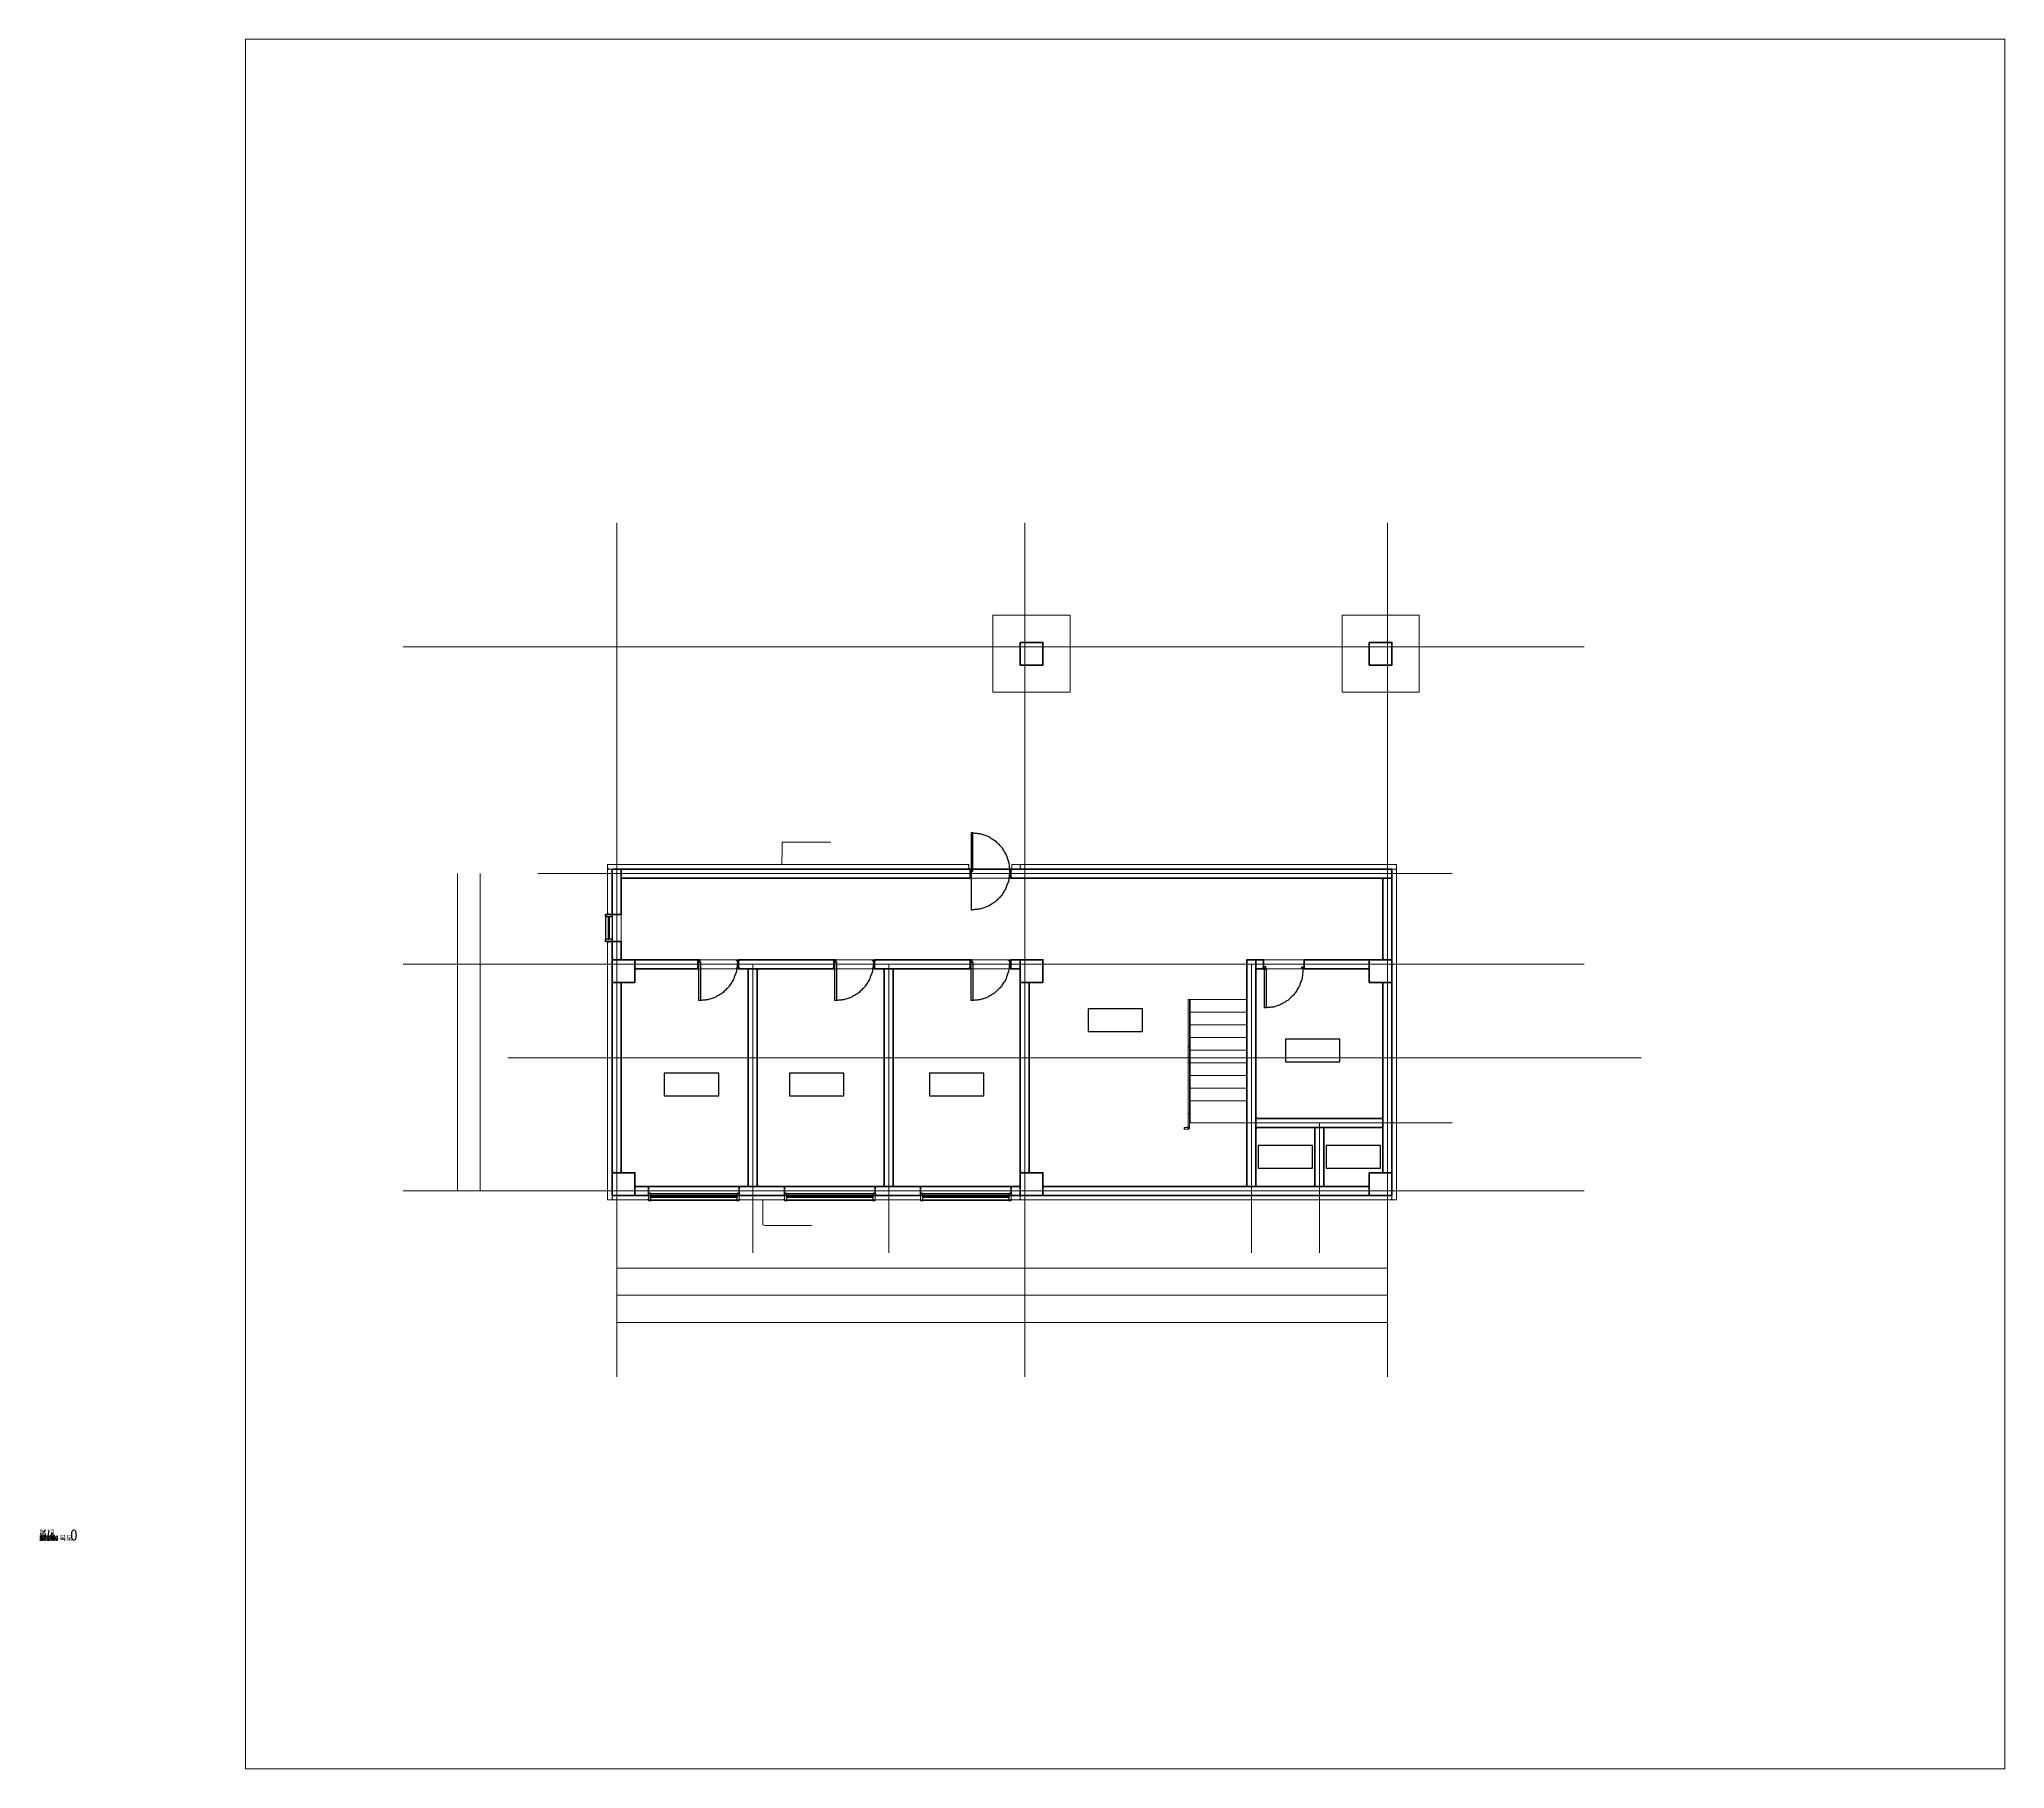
# Model space of a CAD drawing. Header units: metres. Extents: x 0 to 434, y -50 to 331.
import ezdxf

# ---------------------------------------------------------------- set-up
doc = ezdxf.new("R2010")
doc.units = ezdxf.units.M
for name, color, linetype in [('A-ANNO', 7, 'Continuous'), ('A-COLU', 7, 'Continuous'), ('A-DIMS', 7, 'Continuous'), ('A-DOOR', 7, 'Continuous'), ('A-GRID', 7, 'Continuous'), ('A-MAT', 7, 'Continuous'), ('A-SLAB', 7, 'Continuous'), ('A-TEXT', 7, 'Continuous'), ('A-WALL', 7, 'Continuous'), ('A-WIN', 7, 'Continuous')]:
    doc.layers.add(name, color=color, linetype=linetype)

msp = doc.modelspace()

# ---------------------------------------------------------------- linework, layer by layer
at = {"linetype": 'Continuous', "lineweight": 25}
for points in [[(231.4, 112.27), (243.4, 112.27), (243.4, 117.27), (231.4, 117.27), (231.4, 112.27)], [(274.9, 105.63), (286.9, 105.63), (286.9, 110.63), (274.9, 110.63), (274.9, 105.63)], [(137.9, 98.13), (149.9, 98.13), (149.9, 103.13), (137.9, 103.13), (137.9, 98.13)], [(165.52, 98.13), (177.52, 98.13), (177.52, 103.13), (165.52, 103.13), (165.52, 98.13)], [(196.4, 98.13), (208.4, 98.13), (208.4, 103.13), (196.4, 103.13), (196.4, 98.13)], [(268.9, 82.13), (280.9, 82.13), (280.9, 87.13), (268.9, 87.13), (268.9, 82.13)], [(283.9, 82.13), (295.9, 82.13), (295.9, 87.13), (283.9, 87.13), (283.9, 82.13)]]:
    msp.add_lwpolyline(points, close=True, dxfattribs=at)
at = {"layer": 'A-ANNO', "linetype": 'Continuous', "lineweight": 18, "true_color": 0x000000}
for p, q in [((127.4, 224.49), (127.4, 36.12)), ((217.4, 224.49), (217.4, 36.12)), ((297.4, 224.49), (297.4, 36.12)), ((80.3, 197.13), (340.78, 197.13)), ((109.97, 147.13), (298.9, 147.13)), ((298.9, 147.13), (311.68, 147.13)), ((80.3, 127.13), (340.78, 127.13)), ((157.4, 127.13), (157.4, 63.49)), ((187.4, 127.13), (187.4, 63.49)), ((267.4, 127.13), (267.4, 63.49)), ((103.4, 106.48), (353.4, 106.48)), ((262.43, 92.13), (311.68, 92.13)), ((262.43, 92.13), (311.68, 92.13)), ((282.4, 92.13), (282.4, 63.49)), ((80.3, 77.13), (340.78, 77.13))]:
    msp.add_line(p, q, dxfattribs=at)
for points in [[(174.64, 154.04), (174.15, 154.04), (173.66, 154.04), (173.17, 154.04), (172.68, 154.04), (172.19, 154.04), (171.7, 154.04), (171.22, 154.04), (170.73, 154.04), (170.24, 154.04), (169.75, 154.04), (169.26, 154.04), (168.77, 154.04), (168.28, 154.04), (167.79, 154.04), (167.3, 154.04), (166.81, 154.04), (166.32, 154.04), (165.83, 154.04), (165.34, 154.04), (164.85, 154.04), (164.36, 154.04), (163.89, 154.02), (163.88, 153.53), (163.88, 153.04), (163.87, 152.55), (163.87, 152.06), (163.86, 151.57), (163.86, 151.08), (163.85, 150.6), (163.85, 150.11), (163.84, 149.62), (163.84, 149.13)], [(170.4, 69.53), (169.91, 69.53), (169.42, 69.53), (168.92, 69.53), (168.43, 69.53), (167.94, 69.53), (167.45, 69.53), (166.95, 69.53), (166.46, 69.53), (165.97, 69.53), (165.48, 69.53), (164.98, 69.53), (164.49, 69.53), (164, 69.53), (163.51, 69.53), (163.01, 69.53), (162.52, 69.53), (162.03, 69.53), (161.54, 69.53), (161.05, 69.53), (160.55, 69.53), (160.06, 69.53), (159.65, 69.61), (159.64, 70.1), (159.64, 70.6), (159.63, 71.09), (159.63, 71.58), (159.62, 72.07), (159.62, 72.57), (159.61, 73.06), (159.61, 73.55), (159.61, 74.04), (159.6, 74.53), (159.6, 75.03)]]:
    msp.add_lwpolyline(points, dxfattribs=at)
at = {"layer": 'A-COLU', "linetype": 'Continuous', "lineweight": 35, "true_color": 0x000000}
for points in [[(216.4, 198.13), (216.9, 198.13), (217.4, 198.13), (217.9, 198.13), (218.4, 198.13), (218.9, 198.13), (219.4, 198.13), (219.9, 198.13), (220.4, 198.13), (220.9, 198.13), (221.4, 198.13)], [(216.4, 193.13), (216.4, 193.63), (216.4, 194.13), (216.4, 194.63), (216.4, 195.13), (216.4, 195.63), (216.4, 196.13), (216.4, 196.63), (216.4, 197.13), (216.4, 197.63), (216.4, 198.13)], [(221.4, 198.13), (221.4, 197.63), (221.4, 197.13), (221.4, 196.63), (221.4, 196.13), (221.4, 195.63), (221.4, 195.13), (221.4, 194.63), (221.4, 194.13), (221.4, 193.63), (221.4, 193.13)], [(293.4, 198.13), (293.9, 198.13), (294.4, 198.13), (294.9, 198.13), (295.4, 198.13), (295.9, 198.13), (296.4, 198.13), (296.9, 198.13), (297.4, 198.13), (297.9, 198.13), (298.4, 198.13)], [(293.4, 193.13), (293.4, 193.63), (293.4, 194.13), (293.4, 194.63), (293.4, 195.13), (293.4, 195.63), (293.4, 196.13), (293.4, 196.63), (293.4, 197.13), (293.4, 197.63), (293.4, 198.13)], [(298.4, 198.13), (298.4, 197.63), (298.4, 197.13), (298.4, 196.63), (298.4, 196.13), (298.4, 195.63), (298.4, 195.13), (298.4, 194.63), (298.4, 194.13), (298.4, 193.63), (298.4, 193.13)], [(221.4, 193.13), (220.9, 193.13), (220.4, 193.13), (219.9, 193.13), (219.4, 193.13), (218.9, 193.13), (218.4, 193.13), (217.9, 193.13), (217.4, 193.13), (216.9, 193.13), (216.4, 193.13)], [(298.4, 193.13), (297.9, 193.13), (297.4, 193.13), (296.9, 193.13), (296.4, 193.13), (295.9, 193.13), (295.4, 193.13), (294.9, 193.13), (294.4, 193.13), (293.9, 193.13), (293.4, 193.13)], [(126.4, 128.13), (126.9, 128.13), (127.4, 128.13), (127.9, 128.13), (128.4, 128.13), (128.9, 128.13), (129.4, 128.13), (129.9, 128.13), (130.4, 128.13), (130.9, 128.13), (131.4, 128.13)], [(126.4, 123.13), (126.4, 123.63), (126.4, 124.13), (126.4, 124.63), (126.4, 125.13), (126.4, 125.63), (126.4, 126.13), (126.4, 126.63), (126.4, 127.13), (126.4, 127.63), (126.4, 128.13)], [(131.4, 128.13), (131.4, 127.63), (131.4, 127.13), (131.4, 126.63), (131.4, 126.13), (131.4, 125.63), (131.4, 125.13), (131.4, 124.63), (131.4, 124.13), (131.4, 123.63), (131.4, 123.13)], [(216.4, 128.13), (216.9, 128.13), (217.4, 128.13), (217.9, 128.13), (218.4, 128.13), (218.9, 128.13), (219.4, 128.13), (219.9, 128.13), (220.4, 128.13), (220.9, 128.13), (221.4, 128.13)], [(216.4, 123.13), (216.4, 123.63), (216.4, 124.13), (216.4, 124.63), (216.4, 125.13), (216.4, 125.63), (216.4, 126.13), (216.4, 126.63), (216.4, 127.13), (216.4, 127.63), (216.4, 128.13)], [(221.4, 128.13), (221.4, 127.63), (221.4, 127.13), (221.4, 126.63), (221.4, 126.13), (221.4, 125.63), (221.4, 125.13), (221.4, 124.63), (221.4, 124.13), (221.4, 123.63), (221.4, 123.13)], [(293.4, 128.13), (293.9, 128.13), (294.4, 128.13), (294.9, 128.13), (295.4, 128.13), (295.9, 128.13), (296.4, 128.13), (296.9, 128.13), (297.4, 128.13), (297.9, 128.13), (298.4, 128.13)], [(293.4, 123.13), (293.4, 123.63), (293.4, 124.13), (293.4, 124.63), (293.4, 125.13), (293.4, 125.63), (293.4, 126.13), (293.4, 126.63), (293.4, 127.13), (293.4, 127.63), (293.4, 128.13)], [(298.4, 128.13), (298.4, 127.63), (298.4, 127.13), (298.4, 126.63), (298.4, 126.13), (298.4, 125.63), (298.4, 125.13), (298.4, 124.63), (298.4, 124.13), (298.4, 123.63), (298.4, 123.13)], [(131.4, 123.13), (130.9, 123.13), (130.4, 123.13), (129.9, 123.13), (129.4, 123.13), (128.9, 123.13), (128.4, 123.13), (127.9, 123.13), (127.4, 123.13), (126.9, 123.13), (126.4, 123.13)], [(221.4, 123.13), (220.9, 123.13), (220.4, 123.13), (219.9, 123.13), (219.4, 123.13), (218.9, 123.13), (218.4, 123.13), (217.9, 123.13), (217.4, 123.13), (216.9, 123.13), (216.4, 123.13)], [(298.4, 123.13), (297.9, 123.13), (297.4, 123.13), (296.9, 123.13), (296.4, 123.13), (295.9, 123.13), (295.4, 123.13), (294.9, 123.13), (294.4, 123.13), (293.9, 123.13), (293.4, 123.13)], [(126.4, 81.13), (126.9, 81.13), (127.4, 81.13), (127.9, 81.13), (128.4, 81.13), (128.9, 81.13), (129.4, 81.13), (129.9, 81.13), (130.4, 81.13), (130.9, 81.13), (131.4, 81.13)], [(126.4, 76.13), (126.4, 76.63), (126.4, 77.13), (126.4, 77.63), (126.4, 78.13), (126.4, 78.63), (126.4, 79.13), (126.4, 79.63), (126.4, 80.13), (126.4, 80.63), (126.4, 81.13)], [(131.4, 81.13), (131.4, 80.63), (131.4, 80.13), (131.4, 79.63), (131.4, 79.13), (131.4, 78.63), (131.4, 78.13), (131.4, 77.63), (131.4, 77.13), (131.4, 76.63), (131.4, 76.13)], [(216.4, 81.13), (216.9, 81.13), (217.4, 81.13), (217.9, 81.13), (218.4, 81.13), (218.9, 81.13), (219.4, 81.13), (219.9, 81.13), (220.4, 81.13), (220.9, 81.13), (221.4, 81.13)], [(216.4, 76.13), (216.4, 76.63), (216.4, 77.13), (216.4, 77.63), (216.4, 78.13), (216.4, 78.63), (216.4, 79.13), (216.4, 79.63), (216.4, 80.13), (216.4, 80.63), (216.4, 81.13)], [(221.4, 81.13), (221.4, 80.63), (221.4, 80.13), (221.4, 79.63), (221.4, 79.13), (221.4, 78.63), (221.4, 78.13), (221.4, 77.63), (221.4, 77.13), (221.4, 76.63), (221.4, 76.13)], [(293.4, 81.13), (293.9, 81.13), (294.4, 81.13), (294.9, 81.13), (295.4, 81.13), (295.9, 81.13), (296.4, 81.13), (296.9, 81.13), (297.4, 81.13), (297.9, 81.13), (298.4, 81.13)], [(293.4, 76.13), (293.4, 76.63), (293.4, 77.13), (293.4, 77.63), (293.4, 78.13), (293.4, 78.63), (293.4, 79.13), (293.4, 79.63), (293.4, 80.13), (293.4, 80.63), (293.4, 81.13)], [(298.4, 81.13), (298.4, 80.63), (298.4, 80.13), (298.4, 79.63), (298.4, 79.13), (298.4, 78.63), (298.4, 78.13), (298.4, 77.63), (298.4, 77.13), (298.4, 76.63), (298.4, 76.13)], [(131.4, 76.13), (130.9, 76.13), (130.4, 76.13), (129.9, 76.13), (129.4, 76.13), (128.9, 76.13), (128.4, 76.13), (127.9, 76.13), (127.4, 76.13), (126.9, 76.13), (126.4, 76.13)], [(221.4, 76.13), (220.9, 76.13), (220.4, 76.13), (219.9, 76.13), (219.4, 76.13), (218.9, 76.13), (218.4, 76.13), (217.9, 76.13), (217.4, 76.13), (216.9, 76.13), (216.4, 76.13)], [(298.4, 76.13), (297.9, 76.13), (297.4, 76.13), (296.9, 76.13), (296.4, 76.13), (295.9, 76.13), (295.4, 76.13), (294.9, 76.13), (294.4, 76.13), (293.9, 76.13), (293.4, 76.13)]]:
    msp.add_lwpolyline(points, dxfattribs=at)
for points in [[(216.4, 198.13), (216.9, 198.13), (217.4, 198.13), (217.9, 198.13), (218.4, 198.13), (218.9, 198.13), (219.4, 198.13), (219.9, 198.13), (220.4, 198.13), (220.9, 198.13), (221.4, 198.13), (221.4, 197.63), (221.4, 197.13), (221.4, 196.63), (221.4, 196.13), (221.4, 195.63), (221.4, 195.13), (221.4, 194.63), (221.4, 194.13), (221.4, 193.63), (221.4, 193.13), (220.9, 193.13), (220.4, 193.13), (219.9, 193.13), (219.4, 193.13), (218.9, 193.13), (218.4, 193.13), (217.9, 193.13), (217.4, 193.13), (216.9, 193.13), (216.4, 193.13), (216.4, 193.63), (216.4, 194.13), (216.4, 194.63), (216.4, 195.13), (216.4, 195.63), (216.4, 196.13), (216.4, 196.63), (216.4, 197.13), (216.4, 197.63), (216.4, 198.13)], [(293.4, 198.13), (293.9, 198.13), (294.4, 198.13), (294.9, 198.13), (295.4, 198.13), (295.9, 198.13), (296.4, 198.13), (296.9, 198.13), (297.4, 198.13), (297.9, 198.13), (298.4, 198.13), (298.4, 197.63), (298.4, 197.13), (298.4, 196.63), (298.4, 196.13), (298.4, 195.63), (298.4, 195.13), (298.4, 194.63), (298.4, 194.13), (298.4, 193.63), (298.4, 193.13), (297.9, 193.13), (297.4, 193.13), (296.9, 193.13), (296.4, 193.13), (295.9, 193.13), (295.4, 193.13), (294.9, 193.13), (294.4, 193.13), (293.9, 193.13), (293.4, 193.13), (293.4, 193.63), (293.4, 194.13), (293.4, 194.63), (293.4, 195.13), (293.4, 195.63), (293.4, 196.13), (293.4, 196.63), (293.4, 197.13), (293.4, 197.63), (293.4, 198.13)], [(126.4, 128.13), (126.9, 128.13), (127.4, 128.13), (127.9, 128.13), (128.4, 128.13), (128.9, 128.13), (129.4, 128.13), (129.9, 128.13), (130.4, 128.13), (130.9, 128.13), (131.4, 128.13), (131.4, 127.63), (131.4, 127.13), (131.4, 126.63), (131.4, 126.13), (131.4, 125.63), (131.4, 125.13), (131.4, 124.63), (131.4, 124.13), (131.4, 123.63), (131.4, 123.13), (130.9, 123.13), (130.4, 123.13), (129.9, 123.13), (129.4, 123.13), (128.9, 123.13), (128.4, 123.13), (127.9, 123.13), (127.4, 123.13), (126.9, 123.13), (126.4, 123.13), (126.4, 123.63), (126.4, 124.13), (126.4, 124.63), (126.4, 125.13), (126.4, 125.63), (126.4, 126.13), (126.4, 126.63), (126.4, 127.13), (126.4, 127.63), (126.4, 128.13)], [(216.4, 128.13), (216.9, 128.13), (217.4, 128.13), (217.9, 128.13), (218.4, 128.13), (218.9, 128.13), (219.4, 128.13), (219.9, 128.13), (220.4, 128.13), (220.9, 128.13), (221.4, 128.13), (221.4, 127.63), (221.4, 127.13), (221.4, 126.63), (221.4, 126.13), (221.4, 125.63), (221.4, 125.13), (221.4, 124.63), (221.4, 124.13), (221.4, 123.63), (221.4, 123.13), (220.9, 123.13), (220.4, 123.13), (219.9, 123.13), (219.4, 123.13), (218.9, 123.13), (218.4, 123.13), (217.9, 123.13), (217.4, 123.13), (216.9, 123.13), (216.4, 123.13), (216.4, 123.63), (216.4, 124.13), (216.4, 124.63), (216.4, 125.13), (216.4, 125.63), (216.4, 126.13), (216.4, 126.63), (216.4, 127.13), (216.4, 127.63), (216.4, 128.13)], [(293.4, 128.13), (293.9, 128.13), (294.4, 128.13), (294.9, 128.13), (295.4, 128.13), (295.9, 128.13), (296.4, 128.13), (296.9, 128.13), (297.4, 128.13), (297.9, 128.13), (298.4, 128.13), (298.4, 127.63), (298.4, 127.13), (298.4, 126.63), (298.4, 126.13), (298.4, 125.63), (298.4, 125.13), (298.4, 124.63), (298.4, 124.13), (298.4, 123.63), (298.4, 123.13), (297.9, 123.13), (297.4, 123.13), (296.9, 123.13), (296.4, 123.13), (295.9, 123.13), (295.4, 123.13), (294.9, 123.13), (294.4, 123.13), (293.9, 123.13), (293.4, 123.13), (293.4, 123.63), (293.4, 124.13), (293.4, 124.63), (293.4, 125.13), (293.4, 125.63), (293.4, 126.13), (293.4, 126.63), (293.4, 127.13), (293.4, 127.63), (293.4, 128.13)], [(126.4, 81.13), (126.9, 81.13), (127.4, 81.13), (127.9, 81.13), (128.4, 81.13), (128.9, 81.13), (129.4, 81.13), (129.9, 81.13), (130.4, 81.13), (130.9, 81.13), (131.4, 81.13), (131.4, 80.63), (131.4, 80.13), (131.4, 79.63), (131.4, 79.13), (131.4, 78.63), (131.4, 78.13), (131.4, 77.63), (131.4, 77.13), (131.4, 76.63), (131.4, 76.13), (130.9, 76.13), (130.4, 76.13), (129.9, 76.13), (129.4, 76.13), (128.9, 76.13), (128.4, 76.13), (127.9, 76.13), (127.4, 76.13), (126.9, 76.13), (126.4, 76.13), (126.4, 76.63), (126.4, 77.13), (126.4, 77.63), (126.4, 78.13), (126.4, 78.63), (126.4, 79.13), (126.4, 79.63), (126.4, 80.13), (126.4, 80.63), (126.4, 81.13)], [(216.4, 81.13), (216.9, 81.13), (217.4, 81.13), (217.9, 81.13), (218.4, 81.13), (218.9, 81.13), (219.4, 81.13), (219.9, 81.13), (220.4, 81.13), (220.9, 81.13), (221.4, 81.13), (221.4, 80.63), (221.4, 80.13), (221.4, 79.63), (221.4, 79.13), (221.4, 78.63), (221.4, 78.13), (221.4, 77.63), (221.4, 77.13), (221.4, 76.63), (221.4, 76.13), (220.9, 76.13), (220.4, 76.13), (219.9, 76.13), (219.4, 76.13), (218.9, 76.13), (218.4, 76.13), (217.9, 76.13), (217.4, 76.13), (216.9, 76.13), (216.4, 76.13), (216.4, 76.63), (216.4, 77.13), (216.4, 77.63), (216.4, 78.13), (216.4, 78.63), (216.4, 79.13), (216.4, 79.63), (216.4, 80.13), (216.4, 80.63), (216.4, 81.13)], [(293.4, 81.13), (293.9, 81.13), (294.4, 81.13), (294.9, 81.13), (295.4, 81.13), (295.9, 81.13), (296.4, 81.13), (296.9, 81.13), (297.4, 81.13), (297.9, 81.13), (298.4, 81.13), (298.4, 80.63), (298.4, 80.13), (298.4, 79.63), (298.4, 79.13), (298.4, 78.63), (298.4, 78.13), (298.4, 77.63), (298.4, 77.13), (298.4, 76.63), (298.4, 76.13), (297.9, 76.13), (297.4, 76.13), (296.9, 76.13), (296.4, 76.13), (295.9, 76.13), (295.4, 76.13), (294.9, 76.13), (294.4, 76.13), (293.9, 76.13), (293.4, 76.13), (293.4, 76.63), (293.4, 77.13), (293.4, 77.63), (293.4, 78.13), (293.4, 78.63), (293.4, 79.13), (293.4, 79.63), (293.4, 80.13), (293.4, 80.63), (293.4, 81.13)]]:
    msp.add_lwpolyline(points, close=True, dxfattribs=at)
at = {"layer": 'A-DIMS', "linetype": 'Continuous', "lineweight": 18, "true_color": 0x000000}
for p, q in [((92.3, 147.13), (92.3, 77.13)), ((97.3, 147.13), (97.3, 127.13)), ((97.3, 127.13), (97.3, 77.13)), ((127.4, 60.12), (157.4, 60.12)), ((157.4, 60.12), (187.4, 60.12)), ((187.4, 60.12), (217.4, 60.12)), ((217.4, 60.12), (267.4, 60.12)), ((267.4, 60.12), (282.4, 60.12)), ((282.4, 60.12), (297.4, 60.12)), ((127.4, 54.12), (217.4, 54.12)), ((217.4, 54.12), (297.4, 54.12)), ((127.4, 48.12), (297.4, 48.12))]:
    msp.add_line(p, q, dxfattribs=at)
at = {"layer": 'A-DOOR', "linetype": 'Continuous', "lineweight": 25, "true_color": 0x000000}
for points in [[(205.58, 156.13), (205.58, 155.63), (205.58, 155.13), (205.58, 154.63), (205.58, 154.13), (205.58, 153.63), (205.58, 153.13), (205.58, 152.63), (205.58, 152.13), (205.58, 151.63), (205.58, 151.13), (205.58, 150.63), (205.58, 150.13), (205.58, 149.63), (205.58, 149.13), (205.58, 148.63), (205.58, 148.13), (205.58, 147.63)], [(205.93, 156.13), (205.89, 156.13), (205.85, 156.13), (205.8, 156.13), (205.76, 156.13), (205.72, 156.13), (205.67, 156.13), (205.63, 156.13), (205.58, 156.13)], [(205.93, 147.63), (205.93, 148.13), (205.93, 148.63), (205.93, 149.13), (205.93, 149.63), (205.93, 150.13), (205.93, 150.63), (205.93, 151.13), (205.93, 151.63), (205.93, 152.13), (205.93, 152.63), (205.93, 153.13), (205.93, 153.63), (205.93, 154.13), (205.93, 154.63), (205.93, 155.13), (205.93, 155.63), (205.93, 156.13)], [(205.93, 156.13), (206.16, 156.1), (206.39, 156.07), (206.62, 156.05), (206.84, 156.02), (207.07, 155.99), (207.3, 155.97), (207.53, 155.94), (207.75, 155.91)], [(207.75, 155.91), (207.97, 155.83), (208.18, 155.75), (208.4, 155.68), (208.62, 155.6), (208.83, 155.52), (209.05, 155.44), (209.26, 155.36), (209.48, 155.28)], [(209.48, 155.28), (209.67, 155.15), (209.87, 155.03), (210.06, 154.9), (210.25, 154.77), (210.45, 154.64), (210.64, 154.52), (210.83, 154.39), (211.03, 154.26)], [(211.03, 154.26), (211.19, 154.09), (211.35, 153.92), (211.51, 153.75), (211.67, 153.59), (211.84, 153.42), (212, 153.25), (212.16, 153.08), (212.32, 152.91)], [(212.32, 152.91), (212.44, 152.71), (212.56, 152.5), (212.68, 152.3), (212.8, 152.1), (212.93, 151.9), (213.05, 151.69), (213.17, 151.49), (213.29, 151.29)], [(205.58, 147.63), (205.55, 147.63), (205.52, 147.63), (205.49, 147.63), (205.46, 147.63), (205.43, 147.63), (205.4, 147.63), (205.37, 147.63), (205.33, 147.63)], [(205.58, 147.63), (205.63, 147.63), (205.67, 147.63), (205.72, 147.63), (205.76, 147.63), (205.8, 147.63), (205.85, 147.63), (205.89, 147.63), (205.93, 147.63)], [(205.58, 147.13), (205.58, 147.19), (205.58, 147.25), (205.58, 147.31), (205.58, 147.38), (205.58, 147.44), (205.58, 147.5), (205.58, 147.56), (205.58, 147.63)], [(205.58, 147.63), (205.58, 147.13), (205.58, 146.63), (205.58, 146.13), (205.58, 145.63), (205.58, 145.13), (205.58, 144.63), (205.58, 144.13), (205.58, 143.63), (205.58, 143.13), (205.58, 142.63), (205.58, 142.13), (205.58, 141.63), (205.58, 141.13), (205.58, 140.63), (205.58, 140.13), (205.58, 139.63), (205.58, 139.13)], [(213.29, 151.29), (213.36, 151.06), (213.44, 150.84), (213.51, 150.61), (213.59, 150.39), (213.66, 150.16), (213.74, 149.94), (213.81, 149.71), (213.89, 149.49)], [(214.08, 147.59), (214.06, 147.35), (214.03, 147.11), (214, 146.88), (213.98, 146.64), (213.95, 146.4), (213.92, 146.17), (213.9, 145.93), (213.87, 145.69)], [(213.89, 149.49), (213.91, 149.25), (213.94, 149.01), (213.96, 148.77), (213.99, 148.54), (214.01, 148.3), (214.03, 148.06), (214.06, 147.83), (214.08, 147.59)], [(214.08, 147.63), (214.12, 147.63), (214.15, 147.63), (214.18, 147.63), (214.21, 147.63), (214.24, 147.63), (214.27, 147.63), (214.3, 147.63), (214.33, 147.63)], [(214.08, 147.13), (214.08, 147.19), (214.08, 147.25), (214.08, 147.31), (214.08, 147.38), (214.08, 147.44), (214.08, 147.5), (214.08, 147.56), (214.08, 147.63)], [(214.33, 147.63), (214.33, 147.56), (214.33, 147.5), (214.33, 147.44), (214.33, 147.38), (214.33, 147.31), (214.33, 147.25), (214.33, 147.19), (214.33, 147.13)], [(205.33, 147.13), (205.37, 147.13), (205.4, 147.13), (205.43, 147.13), (205.46, 147.13), (205.49, 147.13), (205.52, 147.13), (205.55, 147.13), (205.58, 147.13)], [(213.26, 143.89), (213.13, 143.69), (213.01, 143.49), (212.89, 143.29), (212.77, 143.09), (212.64, 142.89), (212.52, 142.69), (212.4, 142.49), (212.27, 142.28)], [(213.87, 145.69), (213.79, 145.47), (213.72, 145.24), (213.64, 145.02), (213.56, 144.79), (213.49, 144.57), (213.41, 144.34), (213.33, 144.12), (213.26, 143.89)], [(214.33, 147.13), (214.3, 147.13), (214.27, 147.13), (214.24, 147.13), (214.21, 147.13), (214.18, 147.13), (214.15, 147.13), (214.12, 147.13), (214.08, 147.13)], [(205.58, 139.13), (205.63, 139.13), (205.67, 139.13), (205.72, 139.13), (205.76, 139.13), (205.8, 139.13), (205.85, 139.13), (205.89, 139.13), (205.93, 139.13)], [(207.72, 139.33), (207.49, 139.31), (207.27, 139.28), (207.05, 139.26), (206.83, 139.23), (206.6, 139.2), (206.38, 139.18), (206.16, 139.15), (205.93, 139.13)], [(209.41, 139.94), (209.2, 139.86), (208.99, 139.79), (208.78, 139.71), (208.57, 139.64), (208.35, 139.56), (208.14, 139.48), (207.93, 139.41), (207.72, 139.33)], [(210.97, 140.94), (210.78, 140.82), (210.58, 140.69), (210.39, 140.57), (210.19, 140.44), (210, 140.32), (209.8, 140.19), (209.61, 140.07), (209.41, 139.94)], [(212.27, 142.28), (212.11, 142.12), (211.95, 141.95), (211.78, 141.78), (211.62, 141.61), (211.46, 141.45), (211.3, 141.28), (211.13, 141.11), (210.97, 140.94)], [(145.8, 128.13), (145.74, 128.13), (145.67, 128.13), (145.61, 128.13), (145.55, 128.13), (145.49, 128.13), (145.42, 128.13), (145.36, 128.13), (145.3, 128.13)], [(145.3, 127.63), (145.33, 127.63), (145.36, 127.63), (145.39, 127.63), (145.42, 127.63), (145.46, 127.63), (145.49, 127.63), (145.52, 127.63), (145.55, 127.63)], [(145.55, 127.88), (145.58, 127.88), (145.61, 127.88), (145.64, 127.88), (145.67, 127.88), (145.71, 127.88), (145.74, 127.88), (145.77, 127.88), (145.8, 127.88)], [(145.55, 127.63), (145.55, 127.66), (145.55, 127.69), (145.55, 127.72), (145.55, 127.75), (145.55, 127.78), (145.55, 127.81), (145.55, 127.85), (145.55, 127.88)], [(145.55, 119.13), (145.55, 119.63), (145.55, 120.13), (145.55, 120.63), (145.55, 121.13), (145.55, 121.63), (145.55, 122.13), (145.55, 122.63), (145.55, 123.13), (145.55, 123.63), (145.55, 124.13), (145.55, 124.63), (145.55, 125.13), (145.55, 125.63), (145.55, 126.13), (145.55, 126.63), (145.55, 127.13), (145.55, 127.63)], [(145.55, 127.63), (145.59, 127.63), (145.64, 127.63), (145.68, 127.63), (145.72, 127.63), (145.77, 127.63), (145.81, 127.63), (145.86, 127.63), (145.9, 127.63)], [(145.8, 127.88), (145.8, 127.91), (145.8, 127.94), (145.8, 127.97), (145.8, 128), (145.8, 128.03), (145.8, 128.06), (145.8, 128.1), (145.8, 128.13)], [(145.9, 127.63), (145.9, 127.13), (145.9, 126.63), (145.9, 126.13), (145.9, 125.63), (145.9, 125.13), (145.9, 124.63), (145.9, 124.13), (145.9, 123.63), (145.9, 123.13), (145.9, 122.63), (145.9, 122.13), (145.9, 121.63), (145.9, 121.13), (145.9, 120.63), (145.9, 120.13), (145.9, 119.63), (145.9, 119.13)], [(153.8, 128.13), (153.86, 128.13), (153.92, 128.13), (153.99, 128.13), (154.05, 128.13), (154.11, 128.13), (154.17, 128.13), (154.24, 128.13), (154.3, 128.13)], [(153.8, 127.88), (153.8, 127.91), (153.8, 127.94), (153.8, 127.97), (153.8, 128), (153.8, 128.03), (153.8, 128.06), (153.8, 128.1), (153.8, 128.13)], [(154.05, 127.88), (154.02, 127.88), (153.99, 127.88), (153.96, 127.88), (153.92, 127.88), (153.89, 127.88), (153.86, 127.88), (153.83, 127.88), (153.8, 127.88)], [(154.05, 127.63), (154.02, 127.38), (153.99, 127.13), (153.96, 126.88), (153.94, 126.63), (153.91, 126.39), (153.88, 126.14), (153.85, 125.89), (153.82, 125.64)], [(154.05, 127.63), (154.05, 127.66), (154.05, 127.69), (154.05, 127.72), (154.05, 127.75), (154.05, 127.78), (154.05, 127.81), (154.05, 127.85), (154.05, 127.88)], [(154.3, 127.63), (154.27, 127.63), (154.24, 127.63), (154.21, 127.63), (154.17, 127.63), (154.14, 127.63), (154.11, 127.63), (154.08, 127.63), (154.05, 127.63)], [(175.8, 128.13), (175.74, 128.13), (175.67, 128.13), (175.61, 128.13), (175.55, 128.13), (175.49, 128.13), (175.42, 128.13), (175.36, 128.13), (175.3, 128.13)], [(175.3, 127.63), (175.33, 127.63), (175.36, 127.63), (175.39, 127.63), (175.42, 127.63), (175.46, 127.63), (175.49, 127.63), (175.52, 127.63), (175.55, 127.63)], [(175.55, 127.88), (175.58, 127.88), (175.61, 127.88), (175.64, 127.88), (175.67, 127.88), (175.71, 127.88), (175.74, 127.88), (175.77, 127.88), (175.8, 127.88)], [(175.55, 127.63), (175.55, 127.66), (175.55, 127.69), (175.55, 127.72), (175.55, 127.75), (175.55, 127.78), (175.55, 127.81), (175.55, 127.85), (175.55, 127.88)], [(175.55, 119.13), (175.55, 119.63), (175.55, 120.13), (175.55, 120.63), (175.55, 121.13), (175.55, 121.63), (175.55, 122.13), (175.55, 122.63), (175.55, 123.13), (175.55, 123.63), (175.55, 124.13), (175.55, 124.63), (175.55, 125.13), (175.55, 125.63), (175.55, 126.13), (175.55, 126.63), (175.55, 127.13), (175.55, 127.63)], [(175.55, 127.63), (175.59, 127.63), (175.64, 127.63), (175.68, 127.63), (175.72, 127.63), (175.77, 127.63), (175.81, 127.63), (175.86, 127.63), (175.9, 127.63)], [(175.8, 127.88), (175.8, 127.91), (175.8, 127.94), (175.8, 127.97), (175.8, 128), (175.8, 128.03), (175.8, 128.06), (175.8, 128.1), (175.8, 128.13)], [(175.9, 127.63), (175.9, 127.13), (175.9, 126.63), (175.9, 126.13), (175.9, 125.63), (175.9, 125.13), (175.9, 124.63), (175.9, 124.13), (175.9, 123.63), (175.9, 123.13), (175.9, 122.63), (175.9, 122.13), (175.9, 121.63), (175.9, 121.13), (175.9, 120.63), (175.9, 120.13), (175.9, 119.63), (175.9, 119.13)], [(183.8, 128.13), (183.86, 128.13), (183.92, 128.13), (183.99, 128.13), (184.05, 128.13), (184.11, 128.13), (184.17, 128.13), (184.24, 128.13), (184.3, 128.13)], [(183.8, 127.88), (183.8, 127.91), (183.8, 127.94), (183.8, 127.97), (183.8, 128), (183.8, 128.03), (183.8, 128.06), (183.8, 128.1), (183.8, 128.13)], [(184.05, 127.88), (184.02, 127.88), (183.99, 127.88), (183.96, 127.88), (183.92, 127.88), (183.89, 127.88), (183.86, 127.88), (183.83, 127.88), (183.8, 127.88)], [(184.05, 127.63), (184.02, 127.38), (183.99, 127.13), (183.96, 126.88), (183.94, 126.63), (183.91, 126.39), (183.88, 126.14), (183.85, 125.89), (183.82, 125.64)], [(184.05, 127.63), (184.05, 127.66), (184.05, 127.69), (184.05, 127.72), (184.05, 127.75), (184.05, 127.78), (184.05, 127.81), (184.05, 127.85), (184.05, 127.88)], [(184.3, 127.63), (184.27, 127.63), (184.24, 127.63), (184.21, 127.63), (184.17, 127.63), (184.14, 127.63), (184.11, 127.63), (184.08, 127.63), (184.05, 127.63)], [(205.83, 128.13), (205.77, 128.13), (205.71, 128.13), (205.65, 128.13), (205.58, 128.13), (205.52, 128.13), (205.46, 128.13), (205.4, 128.13), (205.33, 128.13)], [(205.33, 127.63), (205.37, 127.63), (205.4, 127.63), (205.43, 127.63), (205.46, 127.63), (205.49, 127.63), (205.52, 127.63), (205.55, 127.63), (205.58, 127.63)], [(205.58, 127.88), (205.62, 127.88), (205.65, 127.88), (205.68, 127.88), (205.71, 127.88), (205.74, 127.88), (205.77, 127.88), (205.8, 127.88), (205.83, 127.88)], [(205.58, 127.63), (205.58, 127.66), (205.58, 127.69), (205.58, 127.72), (205.58, 127.75), (205.58, 127.78), (205.58, 127.81), (205.58, 127.85), (205.58, 127.88)], [(205.58, 119.13), (205.58, 119.63), (205.58, 120.13), (205.58, 120.63), (205.58, 121.13), (205.58, 121.63), (205.58, 122.13), (205.58, 122.63), (205.58, 123.13), (205.58, 123.63), (205.58, 124.13), (205.58, 124.63), (205.58, 125.13), (205.58, 125.63), (205.58, 126.13), (205.58, 126.63), (205.58, 127.13), (205.58, 127.63)], [(205.58, 127.63), (205.63, 127.63), (205.67, 127.63), (205.72, 127.63), (205.76, 127.63), (205.8, 127.63), (205.85, 127.63), (205.89, 127.63), (205.93, 127.63)], [(205.83, 127.88), (205.83, 127.91), (205.83, 127.94), (205.83, 127.97), (205.83, 128), (205.83, 128.03), (205.83, 128.06), (205.83, 128.1), (205.83, 128.13)], [(205.93, 127.63), (205.93, 127.13), (205.93, 126.63), (205.93, 126.13), (205.93, 125.63), (205.93, 125.13), (205.93, 124.63), (205.93, 124.13), (205.93, 123.63), (205.93, 123.13), (205.93, 122.63), (205.93, 122.13), (205.93, 121.63), (205.93, 121.13), (205.93, 120.63), (205.93, 120.13), (205.93, 119.63), (205.93, 119.13)], [(213.83, 128.13), (213.9, 128.13), (213.96, 128.13), (214.02, 128.13), (214.08, 128.13), (214.15, 128.13), (214.21, 128.13), (214.27, 128.13), (214.33, 128.13)], [(213.83, 127.88), (213.83, 127.91), (213.83, 127.94), (213.83, 127.97), (213.83, 128), (213.83, 128.03), (213.83, 128.06), (213.83, 128.1), (213.83, 128.13)], [(214.08, 127.88), (214.05, 127.88), (214.02, 127.88), (213.99, 127.88), (213.96, 127.88), (213.93, 127.88), (213.9, 127.88), (213.87, 127.88), (213.83, 127.88)], [(214.08, 127.63), (214.06, 127.38), (214.03, 127.13), (214, 126.88), (213.97, 126.63), (213.94, 126.39), (213.92, 126.14), (213.89, 125.89), (213.86, 125.64)], [(214.08, 127.63), (214.08, 127.66), (214.08, 127.69), (214.08, 127.72), (214.08, 127.75), (214.08, 127.78), (214.08, 127.81), (214.08, 127.85), (214.08, 127.88)], [(214.33, 127.63), (214.3, 127.63), (214.27, 127.63), (214.24, 127.63), (214.21, 127.63), (214.18, 127.63), (214.15, 127.63), (214.12, 127.63), (214.08, 127.63)], [(270.56, 126.53), (270.5, 126.53), (270.44, 126.53), (270.37, 126.53), (270.31, 126.53), (270.25, 126.53), (270.19, 126.53), (270.12, 126.53), (270.06, 126.53)], [(270.06, 126.13), (270.06, 126.11), (270.06, 126.1), (270.06, 126.09), (270.06, 126.08), (270.06, 126.06), (270.06, 126.05), (270.06, 126.04), (270.06, 126.03)], [(270.06, 126.03), (270.09, 126.03), (270.12, 126.03), (270.16, 126.03), (270.19, 126.03), (270.22, 126.03), (270.25, 126.03), (270.28, 126.03), (270.31, 126.03)], [(270.31, 126.28), (270.34, 126.28), (270.37, 126.28), (270.41, 126.28), (270.44, 126.28), (270.47, 126.28), (270.5, 126.28), (270.53, 126.28), (270.56, 126.28)], [(270.31, 126.03), (270.31, 126.06), (270.31, 126.09), (270.31, 126.12), (270.31, 126.15), (270.31, 126.18), (270.31, 126.21), (270.31, 126.25), (270.31, 126.28)], [(270.31, 117.53), (270.31, 118.03), (270.31, 118.53), (270.31, 119.03), (270.31, 119.53), (270.31, 120.03), (270.31, 120.53), (270.31, 121.03), (270.31, 121.53), (270.31, 122.03), (270.31, 122.53), (270.31, 123.03), (270.31, 123.53), (270.31, 124.03), (270.31, 124.53), (270.31, 125.03), (270.31, 125.53), (270.31, 126.03)], [(270.31, 126.03), (270.36, 126.03), (270.4, 126.03), (270.44, 126.03), (270.49, 126.03), (270.53, 126.03), (270.57, 126.03), (270.62, 126.03), (270.66, 126.03)], [(270.56, 126.28), (270.56, 126.31), (270.56, 126.34), (270.56, 126.37), (270.56, 126.4), (270.56, 126.43), (270.56, 126.46), (270.56, 126.5), (270.56, 126.53)], [(270.66, 126.03), (270.66, 125.53), (270.66, 125.03), (270.66, 124.53), (270.66, 124.03), (270.66, 123.53), (270.66, 123.03), (270.66, 122.53), (270.66, 122.03), (270.66, 121.53), (270.66, 121.03), (270.66, 120.53), (270.66, 120.03), (270.66, 119.53), (270.66, 119.03), (270.66, 118.53), (270.66, 118.03), (270.66, 117.53)], [(278.56, 126.53), (278.62, 126.53), (278.69, 126.53), (278.75, 126.53), (278.81, 126.53), (278.87, 126.53), (278.94, 126.53), (279, 126.53), (279.06, 126.53)], [(278.56, 126.28), (278.56, 126.31), (278.56, 126.34), (278.56, 126.37), (278.56, 126.4), (278.56, 126.43), (278.56, 126.46), (278.56, 126.5), (278.56, 126.53)], [(278.81, 126.28), (278.78, 126.28), (278.75, 126.28), (278.72, 126.28), (278.69, 126.28), (278.66, 126.28), (278.62, 126.28), (278.59, 126.28), (278.56, 126.28)], [(278.81, 126.03), (278.78, 125.78), (278.76, 125.53), (278.73, 125.28), (278.7, 125.03), (278.67, 124.79), (278.64, 124.54), (278.61, 124.29), (278.59, 124.04)], [(278.81, 126.03), (278.81, 126.06), (278.81, 126.09), (278.81, 126.12), (278.81, 126.15), (278.81, 126.18), (278.81, 126.21), (278.81, 126.25), (278.81, 126.28)], [(279.06, 126.03), (279.03, 126.03), (279, 126.03), (278.97, 126.03), (278.94, 126.03), (278.91, 126.03), (278.87, 126.03), (278.84, 126.03), (278.81, 126.03)], [(279.06, 126.13), (279.06, 126.11), (279.06, 126.1), (279.06, 126.09), (279.06, 126.08), (279.06, 126.06), (279.06, 126.05), (279.06, 126.04), (279.06, 126.03)], [(152.1, 122.11), (151.92, 121.94), (151.74, 121.77), (151.57, 121.6), (151.39, 121.43), (151.22, 121.26), (151.04, 121.09), (150.87, 120.92), (150.69, 120.75)], [(153.16, 123.77), (153.03, 123.56), (152.89, 123.35), (152.76, 123.14), (152.63, 122.94), (152.5, 122.73), (152.36, 122.52), (152.23, 122.31), (152.1, 122.11)], [(153.82, 125.64), (153.74, 125.41), (153.66, 125.17), (153.58, 124.94), (153.49, 124.71), (153.41, 124.47), (153.33, 124.24), (153.24, 124), (153.16, 123.77)], [(182.1, 122.11), (181.92, 121.94), (181.74, 121.77), (181.57, 121.6), (181.39, 121.43), (181.22, 121.26), (181.04, 121.09), (180.87, 120.92), (180.69, 120.75)], [(183.16, 123.77), (183.03, 123.56), (182.89, 123.35), (182.76, 123.14), (182.63, 122.94), (182.5, 122.73), (182.36, 122.52), (182.23, 122.31), (182.1, 122.11)], [(183.82, 125.64), (183.74, 125.41), (183.66, 125.17), (183.58, 124.94), (183.49, 124.71), (183.41, 124.47), (183.33, 124.24), (183.24, 124), (183.16, 123.77)], [(212.13, 122.11), (211.96, 121.94), (211.78, 121.77), (211.6, 121.6), (211.43, 121.43), (211.25, 121.26), (211.08, 121.09), (210.9, 120.92), (210.72, 120.75)], [(213.2, 123.77), (213.06, 123.56), (212.93, 123.35), (212.8, 123.14), (212.66, 122.94), (212.53, 122.73), (212.4, 122.52), (212.26, 122.31), (212.13, 122.11)], [(213.86, 125.64), (213.78, 125.41), (213.69, 125.17), (213.61, 124.94), (213.53, 124.71), (213.44, 124.47), (213.36, 124.24), (213.28, 124), (213.2, 123.77)], [(277.92, 122.17), (277.79, 121.96), (277.66, 121.75), (277.52, 121.54), (277.39, 121.34), (277.26, 121.13), (277.13, 120.92), (276.99, 120.71), (276.86, 120.51)], [(278.59, 124.04), (278.5, 123.81), (278.42, 123.57), (278.34, 123.34), (278.26, 123.11), (278.17, 122.87), (278.09, 122.64), (278.01, 122.4), (277.92, 122.17)], [(145.9, 119.13), (145.86, 119.13), (145.81, 119.13), (145.77, 119.13), (145.72, 119.13), (145.68, 119.13), (145.64, 119.13), (145.59, 119.13), (145.55, 119.13)], [(147.49, 119.29), (147.29, 119.27), (147.09, 119.25), (146.89, 119.23), (146.69, 119.21), (146.5, 119.19), (146.3, 119.17), (146.1, 119.15), (145.9, 119.13)], [(149.02, 119.77), (148.83, 119.71), (148.64, 119.65), (148.44, 119.59), (148.25, 119.53), (148.06, 119.47), (147.87, 119.41), (147.68, 119.35), (147.49, 119.29)], [(150.69, 120.75), (150.48, 120.63), (150.27, 120.51), (150.06, 120.38), (149.85, 120.26), (149.65, 120.14), (149.44, 120.02), (149.23, 119.9), (149.02, 119.77)], [(175.9, 119.13), (175.86, 119.13), (175.81, 119.13), (175.77, 119.13), (175.72, 119.13), (175.68, 119.13), (175.64, 119.13), (175.59, 119.13), (175.55, 119.13)], [(177.49, 119.29), (177.29, 119.27), (177.09, 119.25), (176.89, 119.23), (176.69, 119.21), (176.5, 119.19), (176.3, 119.17), (176.1, 119.15), (175.9, 119.13)], [(179.02, 119.77), (178.83, 119.71), (178.64, 119.65), (178.44, 119.59), (178.25, 119.53), (178.06, 119.47), (177.87, 119.41), (177.68, 119.35), (177.49, 119.29)], [(180.69, 120.75), (180.48, 120.63), (180.27, 120.51), (180.06, 120.38), (179.85, 120.26), (179.65, 120.14), (179.44, 120.02), (179.23, 119.9), (179.02, 119.77)], [(205.93, 119.13), (205.89, 119.13), (205.85, 119.13), (205.8, 119.13), (205.76, 119.13), (205.72, 119.13), (205.67, 119.13), (205.63, 119.13), (205.58, 119.13)], [(207.52, 119.29), (207.33, 119.27), (207.13, 119.25), (206.93, 119.23), (206.73, 119.21), (206.53, 119.19), (206.33, 119.17), (206.13, 119.15), (205.93, 119.13)], [(209.05, 119.77), (208.86, 119.71), (208.67, 119.65), (208.48, 119.59), (208.29, 119.53), (208.1, 119.47), (207.91, 119.41), (207.72, 119.35), (207.52, 119.29)], [(210.72, 120.75), (210.52, 120.63), (210.31, 120.51), (210.1, 120.38), (209.89, 120.26), (209.68, 120.14), (209.47, 120.02), (209.26, 119.9), (209.05, 119.77)], [(270.66, 117.53), (270.62, 117.53), (270.57, 117.53), (270.53, 117.53), (270.49, 117.53), (270.44, 117.53), (270.4, 117.53), (270.36, 117.53), (270.31, 117.53)], [(272.25, 117.69), (272.05, 117.67), (271.85, 117.65), (271.66, 117.63), (271.46, 117.61), (271.26, 117.59), (271.06, 117.57), (270.86, 117.55), (270.66, 117.53)], [(273.78, 118.17), (273.59, 118.11), (273.4, 118.05), (273.21, 117.99), (273.02, 117.93), (272.83, 117.87), (272.63, 117.81), (272.44, 117.75), (272.25, 117.69)], [(275.45, 119.15), (275.24, 119.03), (275.03, 118.91), (274.83, 118.78), (274.62, 118.66), (274.41, 118.54), (274.2, 118.42), (273.99, 118.3), (273.78, 118.17)], [(276.86, 120.51), (276.68, 120.34), (276.51, 120.17), (276.33, 120), (276.16, 119.83), (275.98, 119.66), (275.8, 119.49), (275.63, 119.32), (275.45, 119.15)]]:
    msp.add_lwpolyline(points, dxfattribs=at)
at = {"layer": 'A-MAT', "linetype": 'Continuous', "lineweight": 18, "true_color": 0x000000}
for points in [[(45.55, 331.15), (45.55, 330.65), (45.55, 330.15), (45.55, 329.65), (45.55, 329.15), (45.55, 328.65), (45.55, 328.15), (45.55, 327.65), (45.55, 327.15), (45.55, 326.65), (45.55, 326.15), (45.55, 325.65), (45.55, 325.15), (45.55, 324.65), (45.55, 324.15), (45.55, 323.65), (45.55, 323.15), (45.55, 322.65), (45.55, 322.15), (45.55, 321.65), (45.55, 321.15), (45.55, 320.65), (45.55, 320.15), (45.55, 319.66), (45.55, 319.16), (45.55, 318.66), (45.55, 318.16), (45.55, 317.66), (45.55, 317.16), (45.55, 316.66), (45.55, 316.16), (45.55, 315.66), (45.55, 315.16), (45.55, 314.66), (45.55, 314.16), (45.55, 313.66), (45.55, 313.16), (45.55, 312.66), (45.55, 312.16), (45.55, 311.66), (45.55, 311.16), (45.55, 310.66), (45.55, 310.16), (45.55, 309.66), (45.55, 309.16), (45.55, 308.66), (45.55, 308.16), (45.55, 307.66), (45.55, 307.16), (45.55, 306.66), (45.55, 306.16), (45.55, 305.66), (45.55, 305.16), (45.55, 304.66), (45.55, 304.16), (45.55, 303.66), (45.55, 303.16), (45.55, 302.66), (45.55, 302.16), (45.55, 301.66), (45.55, 301.16), (45.55, 300.66), (45.55, 300.16), (45.55, 299.66), (45.55, 299.16), (45.55, 298.66), (45.55, 298.16), (45.55, 297.66), (45.55, 297.16), (45.55, 296.66), (45.55, 296.16), (45.55, 295.66), (45.55, 295.16), (45.55, 294.66), (45.55, 294.16), (45.55, 293.66), (45.55, 293.16), (45.55, 292.66), (45.55, 292.16), (45.55, 291.66), (45.55, 291.16), (45.55, 290.66), (45.55, 290.16), (45.55, 289.66), (45.55, 289.16), (45.55, 288.66), (45.55, 288.16), (45.55, 287.66), (45.55, 287.16), (45.55, 286.66), (45.55, 286.16), (45.55, 285.66), (45.55, 285.16), (45.55, 284.66), (45.55, 284.16), (45.55, 283.66), (45.55, 283.16), (45.55, 282.66), (45.55, 282.16), (45.55, 281.66), (45.55, 281.16), (45.55, 280.66), (45.55, 280.16), (45.55, 279.66), (45.55, 279.16), (45.55, 278.66), (45.55, 278.16), (45.55, 277.66), (45.55, 277.16), (45.55, 276.66), (45.55, 276.16), (45.55, 275.66), (45.55, 275.16), (45.55, 274.66), (45.55, 274.16), (45.55, 273.66), (45.55, 273.16), (45.55, 272.66), (45.55, 272.16), (45.55, 271.66), (45.55, 271.16), (45.55, 270.66), (45.55, 270.16), (45.55, 269.66), (45.55, 269.16), (45.55, 268.66), (45.55, 268.16), (45.55, 267.66), (45.55, 267.16), (45.55, 266.66), (45.55, 266.16), (45.55, 265.66), (45.55, 265.16), (45.55, 264.66), (45.55, 264.16), (45.55, 263.66), (45.55, 263.16), (45.55, 262.66), (45.55, 262.16), (45.55, 261.66), (45.55, 261.16), (45.55, 260.66), (45.55, 260.16), (45.55, 259.66), (45.55, 259.16), (45.55, 258.66), (45.55, 258.16), (45.55, 257.66), (45.55, 257.16), (45.55, 256.66), (45.55, 256.16), (45.55, 255.66), (45.55, 255.16), (45.55, 254.66), (45.55, 254.16), (45.55, 253.66), (45.55, 253.16), (45.55, 252.66), (45.55, 252.16), (45.55, 251.66), (45.55, 251.16), (45.55, 250.66), (45.55, 250.16), (45.55, 249.66), (45.55, 249.16), (45.55, 248.66), (45.55, 248.16), (45.55, 247.66), (45.55, 247.16), (45.55, 246.66), (45.55, 246.16), (45.55, 245.66), (45.55, 245.16), (45.55, 244.66), (45.55, 244.16), (45.55, 243.66), (45.55, 243.16), (45.55, 242.66), (45.55, 242.16), (45.55, 241.66), (45.55, 241.16), (45.55, 240.66), (45.55, 240.16), (45.55, 239.66), (45.55, 239.16), (45.55, 238.66), (45.55, 238.16), (45.55, 237.66), (45.55, 237.16), (45.55, 236.66), (45.55, 236.16), (45.55, 235.66), (45.55, 235.16), (45.55, 234.66), (45.55, 234.16), (45.55, 233.66), (45.55, 233.16), (45.55, 232.66), (45.55, 232.16), (45.55, 231.66), (45.55, 231.16), (45.55, 230.66), (45.55, 230.16), (45.55, 229.66), (45.55, 229.16), (45.55, 228.66), (45.55, 228.16), (45.55, 227.66), (45.55, 227.16), (45.55, 226.66), (45.55, 226.16), (45.55, 225.66), (45.55, 225.16), (45.55, 224.66), (45.55, 224.16), (45.55, 223.66), (45.55, 223.16), (45.55, 222.66), (45.55, 222.16), (45.55, 221.66), (45.55, 221.16), (45.55, 220.66), (45.55, 220.16), (45.55, 219.66), (45.55, 219.16), (45.55, 218.66), (45.55, 218.16), (45.55, 217.66), (45.55, 217.16), (45.55, 216.66), (45.55, 216.16), (45.55, 215.66), (45.55, 215.16), (45.55, 214.66), (45.55, 214.16), (45.55, 213.66), (45.55, 213.16), (45.55, 212.66), (45.55, 212.16), (45.55, 211.66), (45.55, 211.16), (45.55, 210.66), (45.55, 210.16), (45.55, 209.66), (45.55, 209.16), (45.55, 208.66), (45.55, 208.16), (45.55, 207.66), (45.55, 207.16), (45.55, 206.66), (45.55, 206.16), (45.55, 205.66), (45.55, 205.16), (45.55, 204.66), (45.55, 204.16), (45.55, 203.66), (45.55, 203.16), (45.55, 202.66), (45.55, 202.16), (45.55, 201.66), (45.55, 201.16), (45.55, 200.66), (45.55, 200.16), (45.55, 199.66), (45.55, 199.16), (45.55, 198.66), (45.55, 198.16), (45.55, 197.66), (45.55, 197.16), (45.55, 196.66), (45.55, 196.16), (45.55, 195.66), (45.55, 195.16), (45.55, 194.66), (45.55, 194.16), (45.55, 193.66), (45.55, 193.16), (45.55, 192.66), (45.55, 192.16), (45.55, 191.66), (45.55, 191.16), (45.55, 190.66), (45.55, 190.16), (45.55, 189.66), (45.55, 189.16), (45.55, 188.66), (45.55, 188.16), (45.55, 187.66), (45.55, 187.16), (45.55, 186.66), (45.55, 186.16), (45.55, 185.66), (45.55, 185.16), (45.55, 184.66), (45.55, 184.16), (45.55, 183.66), (45.55, 183.16), (45.55, 182.66), (45.55, 182.16), (45.55, 181.66), (45.55, 181.16), (45.55, 180.66), (45.55, 180.16), (45.55, 179.66), (45.55, 179.16), (45.55, 178.66), (45.55, 178.16), (45.55, 177.66), (45.55, 177.16), (45.55, 176.66), (45.55, 176.16), (45.55, 175.66), (45.55, 175.16), (45.55, 174.66), (45.55, 174.16), (45.55, 173.66), (45.55, 173.16), (45.55, 172.66), (45.55, 172.16), (45.55, 171.66), (45.55, 171.16), (45.55, 170.66), (45.55, 170.16), (45.55, 169.66), (45.55, 169.16), (45.55, 168.66), (45.55, 168.16), (45.55, 167.66), (45.55, 167.16), (45.55, 166.66), (45.55, 166.16), (45.55, 165.66), (45.55, 165.16), (45.55, 164.66), (45.55, 164.16), (45.55, 163.66), (45.55, 163.16), (45.55, 162.66), (45.55, 162.16), (45.55, 161.66), (45.55, 161.16), (45.55, 160.66), (45.55, 160.16), (45.55, 159.66), (45.55, 159.16), (45.55, 158.66), (45.55, 158.16), (45.55, 157.66), (45.55, 157.16), (45.55, 156.66), (45.55, 156.16), (45.55, 155.66), (45.55, 155.16), (45.55, 154.66), (45.55, 154.16), (45.55, 153.66), (45.55, 153.16), (45.55, 152.66), (45.55, 152.16), (45.55, 151.66), (45.55, 151.16), (45.55, 150.66), (45.55, 150.16), (45.55, 149.66), (45.55, 149.16), (45.55, 148.66), (45.55, 148.16), (45.55, 147.67), (45.55, 147.17), (45.55, 146.67), (45.55, 146.17), (45.55, 145.67), (45.55, 145.17), (45.55, 144.67), (45.55, 144.17), (45.55, 143.67), (45.55, 143.17), (45.55, 142.67), (45.55, 142.17), (45.55, 141.67), (45.55, 141.17), (45.55, 140.67), (45.55, 140.17), (45.55, 139.67), (45.55, 139.17), (45.55, 138.67), (45.55, 138.17), (45.55, 137.67), (45.55, 137.17), (45.55, 136.67), (45.55, 136.17), (45.55, 135.67), (45.55, 135.17), (45.55, 134.67), (45.55, 134.17), (45.55, 133.67), (45.55, 133.17), (45.55, 132.67), (45.55, 132.17), (45.55, 131.67), (45.55, 131.17), (45.55, 130.67), (45.55, 130.17), (45.55, 129.67), (45.55, 129.17), (45.55, 128.67), (45.55, 128.17), (45.55, 127.67), (45.55, 127.17), (45.55, 126.67), (45.55, 126.17), (45.55, 125.67), (45.55, 125.17), (45.55, 124.67), (45.55, 124.17), (45.55, 123.67), (45.55, 123.17), (45.55, 122.67), (45.55, 122.17), (45.55, 121.67), (45.55, 121.17), (45.55, 120.67), (45.55, 120.17), (45.55, 119.67), (45.55, 119.17), (45.55, 118.67), (45.55, 118.17), (45.55, 117.67), (45.55, 117.17), (45.55, 116.67), (45.55, 116.17), (45.55, 115.67), (45.55, 115.17), (45.55, 114.67), (45.55, 114.17), (45.55, 113.67), (45.55, 113.17), (45.55, 112.67), (45.55, 112.17), (45.55, 111.67), (45.55, 111.17), (45.55, 110.67), (45.55, 110.17), (45.55, 109.67), (45.55, 109.17), (45.55, 108.67), (45.55, 108.17), (45.55, 107.67), (45.55, 107.17), (45.55, 106.67), (45.55, 106.17), (45.55, 105.67), (45.55, 105.17), (45.55, 104.67), (45.55, 104.17), (45.55, 103.67), (45.55, 103.17), (45.55, 102.67), (45.55, 102.17), (45.55, 101.67), (45.55, 101.17), (45.55, 100.67), (45.55, 100.17), (45.55, 99.67), (45.55, 99.17), (45.55, 98.67), (45.55, 98.17), (45.55, 97.67), (45.55, 97.17), (45.55, 96.67), (45.55, 96.17), (45.55, 95.67), (45.55, 95.17), (45.55, 94.67), (45.55, 94.17), (45.55, 93.67), (45.55, 93.17), (45.55, 92.67), (45.55, 92.17), (45.55, 91.67), (45.55, 91.17), (45.55, 90.67), (45.55, 90.17), (45.55, 89.67), (45.55, 89.17), (45.55, 88.67), (45.55, 88.17), (45.55, 87.67), (45.55, 87.17), (45.55, 86.67), (45.55, 86.17), (45.55, 85.67), (45.55, 85.17), (45.55, 84.67), (45.55, 84.17), (45.55, 83.67), (45.55, 83.17), (45.55, 82.67), (45.55, 82.17), (45.55, 81.67), (45.55, 81.17), (45.55, 80.67), (45.55, 80.17), (45.55, 79.67), (45.55, 79.17), (45.55, 78.67), (45.55, 78.17), (45.55, 77.67), (45.55, 77.17), (45.55, 76.67), (45.55, 76.17), (45.55, 75.67), (45.55, 75.17), (45.55, 74.67), (45.55, 74.17), (45.55, 73.67), (45.55, 73.17), (45.55, 72.67), (45.55, 72.17), (45.55, 71.67), (45.55, 71.17), (45.55, 70.67), (45.55, 70.17), (45.55, 69.67), (45.55, 69.17), (45.55, 68.67), (45.55, 68.17), (45.55, 67.67), (45.55, 67.17), (45.55, 66.67), (45.55, 66.17), (45.55, 65.67), (45.55, 65.17), (45.55, 64.67), (45.55, 64.17), (45.55, 63.67), (45.55, 63.17), (45.55, 62.67), (45.55, 62.17), (45.55, 61.67), (45.55, 61.17), (45.55, 60.67), (45.55, 60.17), (45.55, 59.67), (45.55, 59.17), (45.55, 58.67), (45.55, 58.17), (45.55, 57.67), (45.55, 57.17), (45.55, 56.67), (45.55, 56.17), (45.55, 55.67), (45.55, 55.17), (45.55, 54.67), (45.55, 54.17), (45.55, 53.67), (45.55, 53.17), (45.55, 52.67), (45.55, 52.17), (45.55, 51.67), (45.55, 51.17), (45.55, 50.67), (45.55, 50.17), (45.55, 49.67), (45.55, 49.17), (45.55, 48.67), (45.55, 48.17), (45.55, 47.67), (45.55, 47.17), (45.55, 46.67), (45.55, 46.17), (45.55, 45.67), (45.55, 45.17), (45.55, 44.67), (45.55, 44.17), (45.55, 43.67), (45.55, 43.17), (45.55, 42.67), (45.55, 42.17), (45.55, 41.67), (45.55, 41.17), (45.55, 40.67), (45.55, 40.17), (45.55, 39.67), (45.55, 39.17), (45.55, 38.67), (45.55, 38.17), (45.55, 37.67), (45.55, 37.17), (45.55, 36.67), (45.55, 36.17), (45.55, 35.67), (45.55, 35.17), (45.55, 34.67), (45.55, 34.17), (45.55, 33.67), (45.55, 33.17), (45.55, 32.67), (45.55, 32.17), (45.55, 31.67), (45.55, 31.17), (45.55, 30.67), (45.55, 30.17), (45.55, 29.67), (45.55, 29.17), (45.55, 28.67), (45.55, 28.17), (45.55, 27.67), (45.55, 27.17), (45.55, 26.67), (45.55, 26.17), (45.55, 25.67), (45.55, 25.17), (45.55, 24.67), (45.55, 24.17), (45.55, 23.67), (45.55, 23.17), (45.55, 22.67), (45.55, 22.17), (45.55, 21.67), (45.55, 21.17), (45.55, 20.67), (45.55, 20.17), (45.55, 19.67), (45.55, 19.17), (45.55, 18.67), (45.55, 18.17), (45.55, 17.67), (45.55, 17.17), (45.55, 16.67), (45.55, 16.17), (45.55, 15.67), (45.55, 15.17), (45.55, 14.67), (45.55, 14.17), (45.55, 13.67), (45.55, 13.17), (45.55, 12.67), (45.55, 12.17), (45.55, 11.67), (45.55, 11.17), (45.55, 10.67), (45.55, 10.17), (45.55, 9.67), (45.55, 9.17), (45.55, 8.67), (45.55, 8.17), (45.55, 7.67), (45.55, 7.17), (45.55, 6.67), (45.55, 6.17), (45.55, 5.67), (45.55, 5.17), (45.55, 4.67), (45.55, 4.17), (45.55, 3.67), (45.55, 3.17), (45.55, 2.67), (45.55, 2.17), (45.55, 1.67), (45.55, 1.17), (45.55, 0.67), (45.55, 0.17), (45.55, -0.33), (45.55, -0.83), (45.55, -1.33), (45.55, -1.83), (45.55, -2.33), (45.55, -2.83), (45.55, -3.33), (45.55, -3.83), (45.55, -4.33), (45.55, -4.83), (45.55, -5.33), (45.55, -5.83), (45.55, -6.33), (45.55, -6.83), (45.55, -7.33), (45.55, -7.83), (45.55, -8.33), (45.55, -8.83), (45.55, -9.33), (45.55, -9.83), (45.55, -10.33), (45.55, -10.83), (45.55, -11.33), (45.55, -11.83), (45.55, -12.33), (45.55, -12.83), (45.55, -13.33), (45.55, -13.83), (45.55, -14.33), (45.55, -14.83), (45.55, -15.33), (45.55, -15.83), (45.55, -16.33), (45.55, -16.83), (45.55, -17.33), (45.55, -17.83), (45.55, -18.33), (45.55, -18.83), (45.55, -19.33), (45.55, -19.83), (45.55, -20.33), (45.55, -20.83), (45.55, -21.33), (45.55, -21.83), (45.55, -22.33), (45.55, -22.83), (45.55, -23.33), (45.55, -23.83), (45.55, -24.33), (45.55, -24.82), (45.55, -25.32), (45.55, -25.82), (45.55, -26.32), (45.55, -26.82), (45.55, -27.32), (45.55, -27.82), (45.55, -28.32), (45.55, -28.82), (45.55, -29.32), (45.55, -29.82), (45.55, -30.32), (45.55, -30.82), (45.55, -31.32), (45.55, -31.82), (45.55, -32.32), (45.55, -32.82), (45.55, -33.32), (45.55, -33.82), (45.55, -34.32), (45.55, -34.82), (45.55, -35.32), (45.55, -35.82), (45.55, -36.32), (45.55, -36.82), (45.55, -37.32), (45.55, -37.82), (45.55, -38.32), (45.55, -38.82), (45.55, -39.32), (45.55, -39.82), (45.55, -40.32), (45.55, -40.82), (45.55, -41.32), (45.55, -41.82), (45.55, -42.32), (45.55, -42.82), (45.55, -43.32), (45.55, -43.82), (45.55, -44.32), (45.55, -44.82), (45.55, -45.32), (45.55, -45.82), (45.55, -46.32), (45.55, -46.82), (45.55, -47.32), (45.55, -47.82), (45.55, -48.32), (45.55, -48.82), (45.55, -49.32), (45.55, -49.82), (45.55, -50.32)], [(433.57, 331.15), (433.07, 331.15), (432.57, 331.15), (432.07, 331.15), (431.57, 331.15), (431.07, 331.15), (430.57, 331.15), (430.07, 331.15), (429.57, 331.15), (429.07, 331.15), (428.57, 331.15), (428.08, 331.15), (427.58, 331.15), (427.08, 331.15), (426.58, 331.15), (426.08, 331.15), (425.58, 331.15), (425.08, 331.15), (424.58, 331.15), (424.08, 331.15), (423.58, 331.15), (423.08, 331.15), (422.58, 331.15), (422.08, 331.15), (421.58, 331.15), (421.08, 331.15), (420.58, 331.15), (420.09, 331.15), (419.59, 331.15), (419.09, 331.15), (418.59, 331.15), (418.09, 331.15), (417.59, 331.15), (417.09, 331.15), (416.59, 331.15), (416.09, 331.15), (415.59, 331.15), (415.09, 331.15), (414.59, 331.15), (414.09, 331.15), (413.59, 331.15), (413.09, 331.15), (412.59, 331.15), (412.1, 331.15), (411.6, 331.15), (411.1, 331.15), (410.6, 331.15), (410.1, 331.15), (409.6, 331.15), (409.1, 331.15), (408.6, 331.15), (408.1, 331.15), (407.6, 331.15), (407.1, 331.15), (406.6, 331.15), (406.1, 331.15), (405.6, 331.15), (405.1, 331.15), (404.6, 331.15), (404.1, 331.15), (403.61, 331.15), (403.11, 331.15), (402.61, 331.15), (402.11, 331.15), (401.61, 331.15), (401.11, 331.15), (400.61, 331.15), (400.11, 331.15), (399.61, 331.15), (399.11, 331.15), (398.61, 331.15), (398.11, 331.15), (397.61, 331.15), (397.11, 331.15), (396.61, 331.15), (396.11, 331.15), (395.62, 331.15), (395.12, 331.15), (394.62, 331.15), (394.12, 331.15), (393.62, 331.15), (393.12, 331.15), (392.62, 331.15), (392.12, 331.15), (391.62, 331.15), (391.12, 331.15), (390.62, 331.15), (390.12, 331.15), (389.62, 331.15), (389.12, 331.15), (388.62, 331.15), (388.12, 331.15), (387.63, 331.15), (387.13, 331.15), (386.63, 331.15), (386.13, 331.15), (385.63, 331.15), (385.13, 331.15), (384.63, 331.15), (384.13, 331.15), (383.63, 331.15), (383.13, 331.15), (382.63, 331.15), (382.13, 331.15), (381.63, 331.15), (381.13, 331.15), (380.63, 331.15), (380.13, 331.15), (379.64, 331.15), (379.14, 331.15), (378.64, 331.15), (378.14, 331.15), (377.64, 331.15), (377.14, 331.15), (376.64, 331.15), (376.14, 331.15), (375.64, 331.15), (375.14, 331.15), (374.64, 331.15), (374.14, 331.15), (373.64, 331.15), (373.14, 331.15), (372.64, 331.15), (372.14, 331.15), (371.64, 331.15), (371.15, 331.15), (370.65, 331.15), (370.15, 331.15), (369.65, 331.15), (369.15, 331.15), (368.65, 331.15), (368.15, 331.15), (367.65, 331.15), (367.15, 331.15), (366.65, 331.15), (366.15, 331.15), (365.65, 331.15), (365.15, 331.15), (364.65, 331.15), (364.15, 331.15), (363.65, 331.15), (363.16, 331.15), (362.66, 331.15), (362.16, 331.15), (361.66, 331.15), (361.16, 331.15), (360.66, 331.15), (360.16, 331.15), (359.66, 331.15), (359.16, 331.15), (358.66, 331.15), (358.16, 331.15), (357.66, 331.15), (357.16, 331.15), (356.66, 331.15), (356.16, 331.15), (355.66, 331.15), (355.17, 331.15), (354.67, 331.15), (354.17, 331.15), (353.67, 331.15), (353.17, 331.15), (352.67, 331.15), (352.17, 331.15), (351.67, 331.15), (351.17, 331.15), (350.67, 331.15), (350.17, 331.15), (349.67, 331.15), (349.17, 331.15), (348.67, 331.15), (348.17, 331.15), (347.67, 331.15), (347.18, 331.15), (346.68, 331.15), (346.18, 331.15), (345.68, 331.15), (345.18, 331.15), (344.68, 331.15), (344.18, 331.15), (343.68, 331.15), (343.18, 331.15), (342.68, 331.15), (342.18, 331.15), (341.68, 331.15), (341.18, 331.15), (340.68, 331.15), (340.18, 331.15), (339.68, 331.15), (339.18, 331.15), (338.69, 331.15), (338.19, 331.15), (337.69, 331.15), (337.19, 331.15), (336.69, 331.15), (336.19, 331.15), (335.69, 331.15), (335.19, 331.15), (334.69, 331.15), (334.19, 331.15), (333.69, 331.15), (333.19, 331.15), (332.69, 331.15), (332.19, 331.15), (331.69, 331.15), (331.19, 331.15), (330.7, 331.15), (330.2, 331.15), (329.7, 331.15), (329.2, 331.15), (328.7, 331.15), (328.2, 331.15), (327.7, 331.15), (327.2, 331.15), (326.7, 331.15), (326.2, 331.15), (325.7, 331.15), (325.2, 331.15), (324.7, 331.15), (324.2, 331.15), (323.7, 331.15), (323.2, 331.15), (322.71, 331.15), (322.21, 331.15), (321.71, 331.15), (321.21, 331.15), (320.71, 331.15), (320.21, 331.15), (319.71, 331.15), (319.21, 331.15), (318.71, 331.15), (318.21, 331.15), (317.71, 331.15), (317.21, 331.15), (316.71, 331.15), (316.21, 331.15), (315.71, 331.15), (315.21, 331.15), (314.72, 331.15), (314.22, 331.15), (313.72, 331.15), (313.22, 331.15), (312.72, 331.15), (312.22, 331.15), (311.72, 331.15), (311.22, 331.15), (310.72, 331.15), (310.22, 331.15), (309.72, 331.15), (309.22, 331.15), (308.72, 331.15), (308.22, 331.15), (307.72, 331.15), (307.22, 331.15), (306.72, 331.15), (306.23, 331.15), (305.73, 331.15), (305.23, 331.15), (304.73, 331.15), (304.23, 331.15), (303.73, 331.15), (303.23, 331.15), (302.73, 331.15), (302.23, 331.15), (301.73, 331.15), (301.23, 331.15), (300.73, 331.15), (300.23, 331.15), (299.73, 331.15), (299.23, 331.15), (298.73, 331.15), (298.24, 331.15), (297.74, 331.15), (297.24, 331.15), (296.74, 331.15), (296.24, 331.15), (295.74, 331.15), (295.24, 331.15), (294.74, 331.15), (294.24, 331.15), (293.74, 331.15), (293.24, 331.15), (292.74, 331.15), (292.24, 331.15), (291.74, 331.15), (291.24, 331.15), (290.74, 331.15), (290.25, 331.15), (289.75, 331.15), (289.25, 331.15), (288.75, 331.15), (288.25, 331.15), (287.75, 331.15), (287.25, 331.15), (286.75, 331.15), (286.25, 331.15), (285.75, 331.15), (285.25, 331.15), (284.75, 331.15), (284.25, 331.15), (283.75, 331.15), (283.25, 331.15), (282.75, 331.15), (282.25, 331.15), (281.76, 331.15), (281.26, 331.15), (280.76, 331.15), (280.26, 331.15), (279.76, 331.15), (279.26, 331.15), (278.76, 331.15), (278.26, 331.15), (277.76, 331.15), (277.26, 331.15), (276.76, 331.15), (276.26, 331.15), (275.76, 331.15), (275.26, 331.15), (274.76, 331.15), (274.26, 331.15), (273.77, 331.15), (273.27, 331.15), (272.77, 331.15), (272.27, 331.15), (271.77, 331.15), (271.27, 331.15), (270.77, 331.15), (270.27, 331.15), (269.77, 331.15), (269.27, 331.15), (268.77, 331.15), (268.27, 331.15), (267.77, 331.15), (267.27, 331.15), (266.77, 331.15), (266.27, 331.15), (265.78, 331.15), (265.28, 331.15), (264.78, 331.15), (264.28, 331.15), (263.78, 331.15), (263.28, 331.15), (262.78, 331.15), (262.28, 331.15), (261.78, 331.15), (261.28, 331.15), (260.78, 331.15), (260.28, 331.15), (259.78, 331.15), (259.28, 331.15), (258.78, 331.15), (258.28, 331.15), (257.79, 331.15), (257.29, 331.15), (256.79, 331.15), (256.29, 331.15), (255.79, 331.15), (255.29, 331.15), (254.79, 331.15), (254.29, 331.15), (253.79, 331.15), (253.29, 331.15), (252.79, 331.15), (252.29, 331.15), (251.79, 331.15), (251.29, 331.15), (250.79, 331.15), (250.29, 331.15), (249.79, 331.15), (249.3, 331.15), (248.8, 331.15), (248.3, 331.15), (247.8, 331.15), (247.3, 331.15), (246.8, 331.15), (246.3, 331.15), (245.8, 331.15), (245.3, 331.15), (244.8, 331.15), (244.3, 331.15), (243.8, 331.15), (243.3, 331.15), (242.8, 331.15), (242.3, 331.15), (241.8, 331.15), (241.31, 331.15), (240.81, 331.15), (240.31, 331.15), (239.81, 331.15), (239.31, 331.15), (238.81, 331.15), (238.31, 331.15), (237.81, 331.15), (237.31, 331.15), (236.81, 331.15), (236.31, 331.15), (235.81, 331.15), (235.31, 331.15), (234.81, 331.15), (234.31, 331.15), (233.81, 331.15), (233.32, 331.15), (232.82, 331.15), (232.32, 331.15), (231.82, 331.15), (231.32, 331.15), (230.82, 331.15), (230.32, 331.15), (229.82, 331.15), (229.32, 331.15), (228.82, 331.15), (228.32, 331.15), (227.82, 331.15), (227.32, 331.15), (226.82, 331.15), (226.32, 331.15), (225.82, 331.15), (225.33, 331.15), (224.83, 331.15), (224.33, 331.15), (223.83, 331.15), (223.33, 331.15), (222.83, 331.15), (222.33, 331.15), (221.83, 331.15), (221.33, 331.15), (220.83, 331.15), (220.33, 331.15), (219.83, 331.15), (219.33, 331.15), (218.83, 331.15), (218.33, 331.15), (217.83, 331.15), (217.33, 331.15), (216.84, 331.15), (216.34, 331.15), (215.84, 331.15), (215.34, 331.15), (214.84, 331.15), (214.34, 331.15), (213.84, 331.15), (213.34, 331.15), (212.84, 331.15), (212.34, 331.15), (211.84, 331.15), (211.34, 331.15), (210.84, 331.15), (210.34, 331.15), (209.84, 331.15), (209.34, 331.15), (208.85, 331.15), (208.35, 331.15), (207.85, 331.15), (207.35, 331.15), (206.85, 331.15), (206.35, 331.15), (205.85, 331.15), (205.35, 331.15), (204.85, 331.15), (204.35, 331.15), (203.85, 331.15), (203.35, 331.15), (202.85, 331.15), (202.35, 331.15), (201.85, 331.15), (201.35, 331.15), (200.86, 331.15), (200.36, 331.15), (199.86, 331.15), (199.36, 331.15), (198.86, 331.15), (198.36, 331.15), (197.86, 331.15), (197.36, 331.15), (196.86, 331.15), (196.36, 331.15), (195.86, 331.15), (195.36, 331.15), (194.86, 331.15), (194.36, 331.15), (193.86, 331.15), (193.36, 331.15), (192.86, 331.15), (192.37, 331.15), (191.87, 331.15), (191.37, 331.15), (190.87, 331.15), (190.37, 331.15), (189.87, 331.15), (189.37, 331.15), (188.87, 331.15), (188.37, 331.15), (187.87, 331.15), (187.37, 331.15), (186.87, 331.15), (186.37, 331.15), (185.87, 331.15), (185.37, 331.15), (184.87, 331.15), (184.38, 331.15), (183.88, 331.15), (183.38, 331.15), (182.88, 331.15), (182.38, 331.15), (181.88, 331.15), (181.38, 331.15), (180.88, 331.15), (180.38, 331.15), (179.88, 331.15), (179.38, 331.15), (178.88, 331.15), (178.38, 331.15), (177.88, 331.15), (177.38, 331.15), (176.88, 331.15), (176.39, 331.15), (175.89, 331.15), (175.39, 331.15), (174.89, 331.15), (174.39, 331.15), (173.89, 331.15), (173.39, 331.15), (172.89, 331.15), (172.39, 331.15), (171.89, 331.15), (171.39, 331.15), (170.89, 331.15), (170.39, 331.15), (169.89, 331.15), (169.39, 331.15), (168.89, 331.15), (168.4, 331.15), (167.9, 331.15), (167.4, 331.15), (166.9, 331.15), (166.4, 331.15), (165.9, 331.15), (165.4, 331.15), (164.9, 331.15), (164.4, 331.15), (163.9, 331.15), (163.4, 331.15), (162.9, 331.15), (162.4, 331.15), (161.9, 331.15), (161.4, 331.15), (160.9, 331.15), (160.4, 331.15), (159.91, 331.15), (159.41, 331.15), (158.91, 331.15), (158.41, 331.15), (157.91, 331.15), (157.41, 331.15), (156.91, 331.15), (156.41, 331.15), (155.91, 331.15), (155.41, 331.15), (154.91, 331.15), (154.41, 331.15), (153.91, 331.15), (153.41, 331.15), (152.91, 331.15), (152.41, 331.15), (151.92, 331.15), (151.42, 331.15), (150.92, 331.15), (150.42, 331.15), (149.92, 331.15), (149.42, 331.15), (148.92, 331.15), (148.42, 331.15), (147.92, 331.15), (147.42, 331.15), (146.92, 331.15), (146.42, 331.15), (145.92, 331.15), (145.42, 331.15), (144.92, 331.15), (144.42, 331.15), (143.93, 331.15), (143.43, 331.15), (142.93, 331.15), (142.43, 331.15), (141.93, 331.15), (141.43, 331.15), (140.93, 331.15), (140.43, 331.15), (139.93, 331.15), (139.43, 331.15), (138.93, 331.15), (138.43, 331.15), (137.93, 331.15), (137.43, 331.15), (136.93, 331.15), (136.43, 331.15), (135.94, 331.15), (135.44, 331.15), (134.94, 331.15), (134.44, 331.15), (133.94, 331.15), (133.44, 331.15), (132.94, 331.15), (132.44, 331.15), (131.94, 331.15), (131.44, 331.15), (130.94, 331.15), (130.44, 331.15), (129.94, 331.15), (129.44, 331.15), (128.94, 331.15), (128.44, 331.15), (127.94, 331.15), (127.45, 331.15), (126.95, 331.15), (126.45, 331.15), (125.95, 331.15), (125.45, 331.15), (124.95, 331.15), (124.45, 331.15), (123.95, 331.15), (123.45, 331.15), (122.95, 331.15), (122.45, 331.15), (121.95, 331.15), (121.45, 331.15), (120.95, 331.15), (120.45, 331.15), (119.95, 331.15), (119.46, 331.15), (118.96, 331.15), (118.46, 331.15), (117.96, 331.15), (117.46, 331.15), (116.96, 331.15), (116.46, 331.15), (115.96, 331.15), (115.46, 331.15), (114.96, 331.15), (114.46, 331.15), (113.96, 331.15), (113.46, 331.15), (112.96, 331.15), (112.46, 331.15), (111.96, 331.15), (111.47, 331.15), (110.97, 331.15), (110.47, 331.15), (109.97, 331.15), (109.47, 331.15), (108.97, 331.15), (108.47, 331.15), (107.97, 331.15), (107.47, 331.15), (106.97, 331.15), (106.47, 331.15), (105.97, 331.15), (105.47, 331.15), (104.97, 331.15), (104.47, 331.15), (103.97, 331.15), (103.47, 331.15), (102.98, 331.15), (102.48, 331.15), (101.98, 331.15), (101.48, 331.15), (100.98, 331.15), (100.48, 331.15), (99.98, 331.15), (99.48, 331.15), (98.98, 331.15), (98.48, 331.15), (97.98, 331.15), (97.48, 331.15), (96.98, 331.15), (96.48, 331.15), (95.98, 331.15), (95.48, 331.15), (94.99, 331.15), (94.49, 331.15), (93.99, 331.15), (93.49, 331.15), (92.99, 331.15), (92.49, 331.15), (91.99, 331.15), (91.49, 331.15), (90.99, 331.15), (90.49, 331.15), (89.99, 331.15), (89.49, 331.15), (88.99, 331.15), (88.49, 331.15), (87.99, 331.15), (87.49, 331.15), (87, 331.15), (86.5, 331.15), (86, 331.15), (85.5, 331.15), (85, 331.15), (84.5, 331.15), (84, 331.15), (83.5, 331.15), (83, 331.15), (82.5, 331.15), (82, 331.15), (81.5, 331.15), (81, 331.15), (80.5, 331.15), (80, 331.15), (79.5, 331.15), (79.01, 331.15), (78.51, 331.15), (78.01, 331.15), (77.51, 331.15), (77.01, 331.15), (76.51, 331.15), (76.01, 331.15), (75.51, 331.15), (75.01, 331.15), (74.51, 331.15), (74.01, 331.15), (73.51, 331.15), (73.01, 331.15), (72.51, 331.15), (72.01, 331.15), (71.51, 331.15), (71.01, 331.15), (70.52, 331.15), (70.02, 331.15), (69.52, 331.15), (69.02, 331.15), (68.52, 331.15), (68.02, 331.15), (67.52, 331.15), (67.02, 331.15), (66.52, 331.15), (66.02, 331.15), (65.52, 331.15), (65.02, 331.15), (64.52, 331.15), (64.02, 331.15), (63.52, 331.15), (63.02, 331.15), (62.53, 331.15), (62.03, 331.15), (61.53, 331.15), (61.03, 331.15), (60.53, 331.15), (60.03, 331.15), (59.53, 331.15), (59.03, 331.15), (58.53, 331.15), (58.03, 331.15), (57.53, 331.15), (57.03, 331.15), (56.53, 331.15), (56.03, 331.15), (55.53, 331.15), (55.03, 331.15), (54.54, 331.15), (54.04, 331.15), (53.54, 331.15), (53.04, 331.15), (52.54, 331.15), (52.04, 331.15), (51.54, 331.15), (51.04, 331.15), (50.54, 331.15), (50.04, 331.15), (49.54, 331.15), (49.04, 331.15), (48.54, 331.15), (48.04, 331.15), (47.54, 331.15), (47.04, 331.15), (46.55, 331.15), (46.05, 331.15), (45.55, 331.15)], [(433.57, 331.15), (433.57, 330.65), (433.57, 330.15), (433.57, 329.65), (433.57, 329.15), (433.57, 328.65), (433.57, 328.15), (433.57, 327.65), (433.57, 327.15), (433.57, 326.65), (433.57, 326.15), (433.57, 325.65), (433.57, 325.15), (433.57, 324.65), (433.57, 324.15), (433.57, 323.65), (433.57, 323.15), (433.57, 322.65), (433.57, 322.15), (433.57, 321.65), (433.57, 321.15), (433.57, 320.65), (433.57, 320.15), (433.57, 319.66), (433.57, 319.16), (433.57, 318.66), (433.57, 318.16), (433.57, 317.66), (433.57, 317.16), (433.57, 316.66), (433.57, 316.16), (433.57, 315.66), (433.57, 315.16), (433.57, 314.66), (433.57, 314.16), (433.57, 313.66), (433.57, 313.16), (433.57, 312.66), (433.57, 312.16), (433.57, 311.66), (433.57, 311.16), (433.57, 310.66), (433.57, 310.16), (433.57, 309.66), (433.57, 309.16), (433.57, 308.66), (433.57, 308.16), (433.57, 307.66), (433.57, 307.16), (433.57, 306.66), (433.57, 306.16), (433.57, 305.66), (433.57, 305.16), (433.57, 304.66), (433.57, 304.16), (433.57, 303.66), (433.57, 303.16), (433.57, 302.66), (433.57, 302.16), (433.57, 301.66), (433.57, 301.16), (433.57, 300.66), (433.57, 300.16), (433.57, 299.66), (433.57, 299.16), (433.57, 298.66), (433.57, 298.16), (433.57, 297.66), (433.57, 297.16), (433.57, 296.66), (433.57, 296.16), (433.57, 295.66), (433.57, 295.16), (433.57, 294.66), (433.57, 294.16), (433.57, 293.66), (433.57, 293.16), (433.57, 292.66), (433.57, 292.16), (433.57, 291.66), (433.57, 291.16), (433.57, 290.66), (433.57, 290.16), (433.57, 289.66), (433.57, 289.16), (433.57, 288.66), (433.57, 288.16), (433.57, 287.66), (433.57, 287.16), (433.57, 286.66), (433.57, 286.16), (433.57, 285.66), (433.57, 285.16), (433.57, 284.66), (433.57, 284.16), (433.57, 283.66), (433.57, 283.16), (433.57, 282.66), (433.57, 282.16), (433.57, 281.66), (433.57, 281.16), (433.57, 280.66), (433.57, 280.16), (433.57, 279.66), (433.57, 279.16), (433.57, 278.66), (433.57, 278.16), (433.57, 277.66), (433.57, 277.16), (433.57, 276.66), (433.57, 276.16), (433.57, 275.66), (433.57, 275.16), (433.57, 274.66), (433.57, 274.16), (433.57, 273.66), (433.57, 273.16), (433.57, 272.66), (433.57, 272.16), (433.57, 271.66), (433.57, 271.16), (433.57, 270.66), (433.57, 270.16), (433.57, 269.66), (433.57, 269.16), (433.57, 268.66), (433.57, 268.16), (433.57, 267.66), (433.57, 267.16), (433.57, 266.66), (433.57, 266.16), (433.57, 265.66), (433.57, 265.16), (433.57, 264.66), (433.57, 264.16), (433.57, 263.66), (433.57, 263.16), (433.57, 262.66), (433.57, 262.16), (433.57, 261.66), (433.57, 261.16), (433.57, 260.66), (433.57, 260.16), (433.57, 259.66), (433.57, 259.16), (433.57, 258.66), (433.57, 258.16), (433.57, 257.66), (433.57, 257.16), (433.57, 256.66), (433.57, 256.16), (433.57, 255.66), (433.57, 255.16), (433.57, 254.66), (433.57, 254.16), (433.57, 253.66), (433.57, 253.16), (433.57, 252.66), (433.57, 252.16), (433.57, 251.66), (433.57, 251.16), (433.57, 250.66), (433.57, 250.16), (433.57, 249.66), (433.57, 249.16), (433.57, 248.66), (433.57, 248.16), (433.57, 247.66), (433.57, 247.16), (433.57, 246.66), (433.57, 246.16), (433.57, 245.66), (433.57, 245.16), (433.57, 244.66), (433.57, 244.16), (433.57, 243.66), (433.57, 243.16), (433.57, 242.66), (433.57, 242.16), (433.57, 241.66), (433.57, 241.16), (433.57, 240.66), (433.57, 240.16), (433.57, 239.66), (433.57, 239.16), (433.57, 238.66), (433.57, 238.16), (433.57, 237.66), (433.57, 237.16), (433.57, 236.66), (433.57, 236.16), (433.57, 235.66), (433.57, 235.16), (433.57, 234.66), (433.57, 234.16), (433.57, 233.66), (433.57, 233.16), (433.57, 232.66), (433.57, 232.16), (433.57, 231.66), (433.57, 231.16), (433.57, 230.66), (433.57, 230.16), (433.57, 229.66), (433.57, 229.16), (433.57, 228.66), (433.57, 228.16), (433.57, 227.66), (433.57, 227.16), (433.57, 226.66), (433.57, 226.16), (433.57, 225.66), (433.57, 225.16), (433.57, 224.66), (433.57, 224.16), (433.57, 223.66), (433.57, 223.16), (433.57, 222.66), (433.57, 222.16), (433.57, 221.66), (433.57, 221.16), (433.57, 220.66), (433.57, 220.16), (433.57, 219.66), (433.57, 219.16), (433.57, 218.66), (433.57, 218.16), (433.57, 217.66), (433.57, 217.16), (433.57, 216.66), (433.57, 216.16), (433.57, 215.66), (433.57, 215.16), (433.57, 214.66), (433.57, 214.16), (433.57, 213.66), (433.57, 213.16), (433.57, 212.66), (433.57, 212.16), (433.57, 211.66), (433.57, 211.16), (433.57, 210.66), (433.57, 210.16), (433.57, 209.66), (433.57, 209.16), (433.57, 208.66), (433.57, 208.16), (433.57, 207.66), (433.57, 207.16), (433.57, 206.66), (433.57, 206.16), (433.57, 205.66), (433.57, 205.16), (433.57, 204.66), (433.57, 204.16), (433.57, 203.66), (433.57, 203.16), (433.57, 202.66), (433.57, 202.16), (433.57, 201.66), (433.57, 201.16), (433.57, 200.66), (433.57, 200.16), (433.57, 199.66), (433.57, 199.16), (433.57, 198.66), (433.57, 198.16), (433.57, 197.66), (433.57, 197.16), (433.57, 196.66), (433.57, 196.16), (433.57, 195.66), (433.57, 195.16), (433.57, 194.66), (433.57, 194.16), (433.57, 193.66), (433.57, 193.16), (433.57, 192.66), (433.57, 192.16), (433.57, 191.66), (433.57, 191.16), (433.57, 190.66), (433.57, 190.16), (433.57, 189.66), (433.57, 189.16), (433.57, 188.66), (433.57, 188.16), (433.57, 187.66), (433.57, 187.16), (433.57, 186.66), (433.57, 186.16), (433.57, 185.66), (433.57, 185.16), (433.57, 184.66), (433.57, 184.16), (433.57, 183.66), (433.57, 183.16), (433.57, 182.66), (433.57, 182.16), (433.57, 181.66), (433.57, 181.16), (433.57, 180.66), (433.57, 180.16), (433.57, 179.66), (433.57, 179.16), (433.57, 178.66), (433.57, 178.16), (433.57, 177.66), (433.57, 177.16), (433.57, 176.66), (433.57, 176.16), (433.57, 175.66), (433.57, 175.16), (433.57, 174.66), (433.57, 174.16), (433.57, 173.66), (433.57, 173.16), (433.57, 172.66), (433.57, 172.16), (433.57, 171.66), (433.57, 171.16), (433.57, 170.66), (433.57, 170.16), (433.57, 169.66), (433.57, 169.16), (433.57, 168.66), (433.57, 168.16), (433.57, 167.66), (433.57, 167.16), (433.57, 166.66), (433.57, 166.16), (433.57, 165.66), (433.57, 165.16), (433.57, 164.66), (433.57, 164.16), (433.57, 163.66), (433.57, 163.16), (433.57, 162.66), (433.57, 162.16), (433.57, 161.66), (433.57, 161.16), (433.57, 160.66), (433.57, 160.16), (433.57, 159.66), (433.57, 159.16), (433.57, 158.66), (433.57, 158.16), (433.57, 157.66), (433.57, 157.16), (433.57, 156.66), (433.57, 156.16), (433.57, 155.66), (433.57, 155.16), (433.57, 154.66), (433.57, 154.16), (433.57, 153.66), (433.57, 153.16), (433.57, 152.66), (433.57, 152.16), (433.57, 151.66), (433.57, 151.16), (433.57, 150.66), (433.57, 150.16), (433.57, 149.66), (433.57, 149.16), (433.57, 148.66), (433.57, 148.16), (433.57, 147.67), (433.57, 147.17), (433.57, 146.67), (433.57, 146.17), (433.57, 145.67), (433.57, 145.17), (433.57, 144.67), (433.57, 144.17), (433.57, 143.67), (433.57, 143.17), (433.57, 142.67), (433.57, 142.17), (433.57, 141.67), (433.57, 141.17), (433.57, 140.67), (433.57, 140.17), (433.57, 139.67), (433.57, 139.17), (433.57, 138.67), (433.57, 138.17), (433.57, 137.67), (433.57, 137.17), (433.57, 136.67), (433.57, 136.17), (433.57, 135.67), (433.57, 135.17), (433.57, 134.67), (433.57, 134.17), (433.57, 133.67), (433.57, 133.17), (433.57, 132.67), (433.57, 132.17), (433.57, 131.67), (433.57, 131.17), (433.57, 130.67), (433.57, 130.17), (433.57, 129.67), (433.57, 129.17), (433.57, 128.67), (433.57, 128.17), (433.57, 127.67), (433.57, 127.17), (433.57, 126.67), (433.57, 126.17), (433.57, 125.67), (433.57, 125.17), (433.57, 124.67), (433.57, 124.17), (433.57, 123.67), (433.57, 123.17), (433.57, 122.67), (433.57, 122.17), (433.57, 121.67), (433.57, 121.17), (433.57, 120.67), (433.57, 120.17), (433.57, 119.67), (433.57, 119.17), (433.57, 118.67), (433.57, 118.17), (433.57, 117.67), (433.57, 117.17), (433.57, 116.67), (433.57, 116.17), (433.57, 115.67), (433.57, 115.17), (433.57, 114.67), (433.57, 114.17), (433.57, 113.67), (433.57, 113.17), (433.57, 112.67), (433.57, 112.17), (433.57, 111.67), (433.57, 111.17), (433.57, 110.67), (433.57, 110.17), (433.57, 109.67), (433.57, 109.17), (433.57, 108.67), (433.57, 108.17), (433.57, 107.67), (433.57, 107.17), (433.57, 106.67), (433.57, 106.17), (433.57, 105.67), (433.57, 105.17), (433.57, 104.67), (433.57, 104.17), (433.57, 103.67), (433.57, 103.17), (433.57, 102.67), (433.57, 102.17), (433.57, 101.67), (433.57, 101.17), (433.57, 100.67), (433.57, 100.17), (433.57, 99.67), (433.57, 99.17), (433.57, 98.67), (433.57, 98.17), (433.57, 97.67), (433.57, 97.17), (433.57, 96.67), (433.57, 96.17), (433.57, 95.67), (433.57, 95.17), (433.57, 94.67), (433.57, 94.17), (433.57, 93.67), (433.57, 93.17), (433.57, 92.67), (433.57, 92.17), (433.57, 91.67), (433.57, 91.17), (433.57, 90.67), (433.57, 90.17), (433.57, 89.67), (433.57, 89.17), (433.57, 88.67), (433.57, 88.17), (433.57, 87.67), (433.57, 87.17), (433.57, 86.67), (433.57, 86.17), (433.57, 85.67), (433.57, 85.17), (433.57, 84.67), (433.57, 84.17), (433.57, 83.67), (433.57, 83.17), (433.57, 82.67), (433.57, 82.17), (433.57, 81.67), (433.57, 81.17), (433.57, 80.67), (433.57, 80.17), (433.57, 79.67), (433.57, 79.17), (433.57, 78.67), (433.57, 78.17), (433.57, 77.67), (433.57, 77.17), (433.57, 76.67), (433.57, 76.17), (433.57, 75.67), (433.57, 75.17), (433.57, 74.67), (433.57, 74.17), (433.57, 73.67), (433.57, 73.17), (433.57, 72.67), (433.57, 72.17), (433.57, 71.67), (433.57, 71.17), (433.57, 70.67), (433.57, 70.17), (433.57, 69.67), (433.57, 69.17), (433.57, 68.67), (433.57, 68.17), (433.57, 67.67), (433.57, 67.17), (433.57, 66.67), (433.57, 66.17), (433.57, 65.67), (433.57, 65.17), (433.57, 64.67), (433.57, 64.17), (433.57, 63.67), (433.57, 63.17), (433.57, 62.67), (433.57, 62.17), (433.57, 61.67), (433.57, 61.17), (433.57, 60.67), (433.57, 60.17), (433.57, 59.67), (433.57, 59.17), (433.57, 58.67), (433.57, 58.17), (433.57, 57.67), (433.57, 57.17), (433.57, 56.67), (433.57, 56.17), (433.57, 55.67), (433.57, 55.17), (433.57, 54.67), (433.57, 54.17), (433.57, 53.67), (433.57, 53.17), (433.57, 52.67), (433.57, 52.17), (433.57, 51.67), (433.57, 51.17), (433.57, 50.67), (433.57, 50.17), (433.57, 49.67), (433.57, 49.17), (433.57, 48.67), (433.57, 48.17), (433.57, 47.67), (433.57, 47.17), (433.57, 46.67), (433.57, 46.17), (433.57, 45.67), (433.57, 45.17), (433.57, 44.67), (433.57, 44.17), (433.57, 43.67), (433.57, 43.17), (433.57, 42.67), (433.57, 42.17), (433.57, 41.67), (433.57, 41.17), (433.57, 40.67), (433.57, 40.17), (433.57, 39.67), (433.57, 39.17), (433.57, 38.67), (433.57, 38.17), (433.57, 37.67), (433.57, 37.17), (433.57, 36.67), (433.57, 36.17), (433.57, 35.67), (433.57, 35.17), (433.57, 34.67), (433.57, 34.17), (433.57, 33.67), (433.57, 33.17), (433.57, 32.67), (433.57, 32.17), (433.57, 31.67), (433.57, 31.17), (433.57, 30.67), (433.57, 30.17), (433.57, 29.67), (433.57, 29.17), (433.57, 28.67), (433.57, 28.17), (433.57, 27.67), (433.57, 27.17), (433.57, 26.67), (433.57, 26.17), (433.57, 25.67), (433.57, 25.17), (433.57, 24.67), (433.57, 24.17), (433.57, 23.67), (433.57, 23.17), (433.57, 22.67), (433.57, 22.17), (433.57, 21.67), (433.57, 21.17), (433.57, 20.67), (433.57, 20.17), (433.57, 19.67), (433.57, 19.17), (433.57, 18.67), (433.57, 18.17), (433.57, 17.67), (433.57, 17.17), (433.57, 16.67), (433.57, 16.17), (433.57, 15.67), (433.57, 15.17), (433.57, 14.67), (433.57, 14.17), (433.57, 13.67), (433.57, 13.17), (433.57, 12.67), (433.57, 12.17), (433.57, 11.67), (433.57, 11.17), (433.57, 10.67), (433.57, 10.17), (433.57, 9.67), (433.57, 9.17), (433.57, 8.67), (433.57, 8.17), (433.57, 7.67), (433.57, 7.17), (433.57, 6.67), (433.57, 6.17), (433.57, 5.67), (433.57, 5.17), (433.57, 4.67), (433.57, 4.17), (433.57, 3.67), (433.57, 3.17), (433.57, 2.67), (433.57, 2.17), (433.57, 1.67), (433.57, 1.17), (433.57, 0.67), (433.57, 0.17), (433.57, -0.33), (433.57, -0.83), (433.57, -1.33), (433.57, -1.83), (433.57, -2.33), (433.57, -2.83), (433.57, -3.33), (433.57, -3.83), (433.57, -4.33), (433.57, -4.83), (433.57, -5.33), (433.57, -5.83), (433.57, -6.33), (433.57, -6.83), (433.57, -7.33), (433.57, -7.83), (433.57, -8.33), (433.57, -8.83), (433.57, -9.33), (433.57, -9.83), (433.57, -10.33), (433.57, -10.83), (433.57, -11.33), (433.57, -11.83), (433.57, -12.33), (433.57, -12.83), (433.57, -13.33), (433.57, -13.83), (433.57, -14.33), (433.57, -14.83), (433.57, -15.33), (433.57, -15.83), (433.57, -16.33), (433.57, -16.83), (433.57, -17.33), (433.57, -17.83), (433.57, -18.33), (433.57, -18.83), (433.57, -19.33), (433.57, -19.83), (433.57, -20.33), (433.57, -20.83), (433.57, -21.33), (433.57, -21.83), (433.57, -22.33), (433.57, -22.83), (433.57, -23.33), (433.57, -23.83), (433.57, -24.33), (433.57, -24.82), (433.57, -25.32), (433.57, -25.82), (433.57, -26.32), (433.57, -26.82), (433.57, -27.32), (433.57, -27.82), (433.57, -28.32), (433.57, -28.82), (433.57, -29.32), (433.57, -29.82), (433.57, -30.32), (433.57, -30.82), (433.57, -31.32), (433.57, -31.82), (433.57, -32.32), (433.57, -32.82), (433.57, -33.32), (433.57, -33.82), (433.57, -34.32), (433.57, -34.82), (433.57, -35.32), (433.57, -35.82), (433.57, -36.32), (433.57, -36.82), (433.57, -37.32), (433.57, -37.82), (433.57, -38.32), (433.57, -38.82), (433.57, -39.32), (433.57, -39.82), (433.57, -40.32), (433.57, -40.82), (433.57, -41.32), (433.57, -41.82), (433.57, -42.32), (433.57, -42.82), (433.57, -43.32), (433.57, -43.82), (433.57, -44.32), (433.57, -44.82), (433.57, -45.32), (433.57, -45.82), (433.57, -46.32), (433.57, -46.82), (433.57, -47.32), (433.57, -47.82), (433.57, -48.32), (433.57, -48.82), (433.57, -49.32), (433.57, -49.82), (433.57, -50.32)], [(210.4, 204.13), (210.4, 204.13), (210.4, 204.13), (210.4, 204.13), (210.4, 204.13), (210.4, 204.13), (210.4, 204.13), (210.4, 204.13), (210.4, 204.13)], [(210.4, 204.13), (210.4, 204.13), (210.4, 204.13), (210.4, 204.13), (210.4, 204.13), (210.4, 204.13), (210.4, 204.13), (210.4, 204.13), (210.4, 204.13)], [(210.4, 204.13), (210.4, 203.64), (210.4, 203.16), (210.4, 202.67), (210.4, 202.18), (210.4, 201.7), (210.4, 201.21), (210.4, 200.73), (210.4, 200.24), (210.4, 199.76), (210.4, 199.27), (210.4, 198.78), (210.4, 198.3), (210.4, 197.81), (210.4, 197.33), (210.4, 196.84), (210.4, 196.36), (210.4, 195.87), (210.4, 195.38), (210.4, 194.9), (210.4, 194.41), (210.4, 193.93), (210.4, 193.44), (210.4, 192.96), (210.4, 192.47), (210.4, 191.98), (210.4, 191.5), (210.4, 191.01), (210.4, 190.53), (210.4, 190.04), (210.4, 189.56), (210.4, 189.07), (210.4, 188.58), (210.4, 188.1), (210.4, 187.61), (210.4, 187.13)], [(227.4, 204.13), (226.91, 204.13), (226.43, 204.13), (225.94, 204.13), (225.46, 204.13), (224.97, 204.13), (224.49, 204.13), (224, 204.13), (223.51, 204.13), (223.03, 204.13), (222.54, 204.13), (222.06, 204.13), (221.57, 204.13), (221.09, 204.13), (220.6, 204.13), (220.11, 204.13), (219.63, 204.13), (219.14, 204.13), (218.66, 204.13), (218.17, 204.13), (217.69, 204.13), (217.2, 204.13), (216.71, 204.13), (216.23, 204.13), (215.74, 204.13), (215.26, 204.13), (214.77, 204.13), (214.29, 204.13), (213.8, 204.13), (213.31, 204.13), (212.83, 204.13), (212.34, 204.13), (211.86, 204.13), (211.37, 204.13), (210.89, 204.13), (210.4, 204.13)], [(227.4, 204.13), (227.4, 204.13), (227.4, 204.13), (227.4, 204.13), (227.4, 204.13), (227.4, 204.13), (227.4, 204.13), (227.4, 204.13), (227.4, 204.13)], [(227.4, 204.13), (227.4, 204.13), (227.4, 204.13), (227.4, 204.13), (227.4, 204.13), (227.4, 204.13), (227.4, 204.13), (227.4, 204.13), (227.4, 204.13)], [(227.4, 187.13), (227.4, 187.61), (227.4, 188.1), (227.4, 188.58), (227.4, 189.07), (227.4, 189.56), (227.4, 190.04), (227.4, 190.53), (227.4, 191.01), (227.4, 191.5), (227.4, 191.98), (227.4, 192.47), (227.4, 192.96), (227.4, 193.44), (227.4, 193.93), (227.4, 194.41), (227.4, 194.9), (227.4, 195.38), (227.4, 195.87), (227.4, 196.36), (227.4, 196.84), (227.4, 197.33), (227.4, 197.81), (227.4, 198.3), (227.4, 198.78), (227.4, 199.27), (227.4, 199.76), (227.4, 200.24), (227.4, 200.73), (227.4, 201.21), (227.4, 201.7), (227.4, 202.18), (227.4, 202.67), (227.4, 203.16), (227.4, 203.64), (227.4, 204.13)], [(287.4, 204.13), (287.4, 203.64), (287.4, 203.16), (287.4, 202.67), (287.4, 202.18), (287.4, 201.7), (287.4, 201.21), (287.4, 200.73), (287.4, 200.24), (287.4, 199.76), (287.4, 199.27), (287.4, 198.78), (287.4, 198.3), (287.4, 197.81), (287.4, 197.33), (287.4, 196.84), (287.4, 196.36), (287.4, 195.87), (287.4, 195.38), (287.4, 194.9), (287.4, 194.41), (287.4, 193.93), (287.4, 193.44), (287.4, 192.96), (287.4, 192.47), (287.4, 191.98), (287.4, 191.5), (287.4, 191.01), (287.4, 190.53), (287.4, 190.04), (287.4, 189.56), (287.4, 189.07), (287.4, 188.58), (287.4, 188.1), (287.4, 187.61), (287.4, 187.13)], [(304.4, 204.13), (303.91, 204.13), (303.43, 204.13), (302.94, 204.13), (302.46, 204.13), (301.97, 204.13), (301.49, 204.13), (301, 204.13), (300.51, 204.13), (300.03, 204.13), (299.54, 204.13), (299.06, 204.13), (298.57, 204.13), (298.09, 204.13), (297.6, 204.13), (297.11, 204.13), (296.63, 204.13), (296.14, 204.13), (295.66, 204.13), (295.17, 204.13), (294.69, 204.13), (294.2, 204.13), (293.71, 204.13), (293.23, 204.13), (292.74, 204.13), (292.26, 204.13), (291.77, 204.13), (291.29, 204.13), (290.8, 204.13), (290.31, 204.13), (289.83, 204.13), (289.34, 204.13), (288.86, 204.13), (288.37, 204.13), (287.88, 204.13), (287.4, 204.13)], [(304.4, 204.13), (304.4, 204.13), (304.4, 204.13), (304.4, 204.13), (304.4, 204.13), (304.4, 204.13), (304.4, 204.13), (304.4, 204.13), (304.4, 204.13)], [(304.4, 204.13), (304.4, 204.13), (304.4, 204.13), (304.4, 204.13), (304.4, 204.13), (304.4, 204.13), (304.4, 204.13), (304.4, 204.13), (304.4, 204.13)], [(304.4, 187.13), (304.4, 187.61), (304.4, 188.1), (304.4, 188.58), (304.4, 189.07), (304.4, 189.56), (304.4, 190.04), (304.4, 190.53), (304.4, 191.01), (304.4, 191.5), (304.4, 191.98), (304.4, 192.47), (304.4, 192.96), (304.4, 193.44), (304.4, 193.93), (304.4, 194.41), (304.4, 194.9), (304.4, 195.38), (304.4, 195.87), (304.4, 196.36), (304.4, 196.84), (304.4, 197.33), (304.4, 197.81), (304.4, 198.3), (304.4, 198.78), (304.4, 199.27), (304.4, 199.76), (304.4, 200.24), (304.4, 200.73), (304.4, 201.21), (304.4, 201.7), (304.4, 202.18), (304.4, 202.67), (304.4, 203.16), (304.4, 203.64), (304.4, 204.13)], [(210.4, 187.13), (210.4, 187.13), (210.4, 187.13), (210.4, 187.13), (210.4, 187.13), (210.4, 187.13), (210.4, 187.13), (210.4, 187.13), (210.4, 187.13)], [(210.4, 187.13), (210.89, 187.13), (211.37, 187.13), (211.86, 187.13), (212.34, 187.13), (212.83, 187.13), (213.31, 187.13), (213.8, 187.13), (214.29, 187.13), (214.77, 187.13), (215.26, 187.13), (215.74, 187.13), (216.23, 187.13), (216.71, 187.13), (217.2, 187.13), (217.69, 187.13), (218.17, 187.13), (218.66, 187.13), (219.14, 187.13), (219.63, 187.13), (220.11, 187.13), (220.6, 187.13), (221.09, 187.13), (221.57, 187.13), (222.06, 187.13), (222.54, 187.13), (223.03, 187.13), (223.51, 187.13), (224, 187.13), (224.49, 187.13), (224.97, 187.13), (225.46, 187.13), (225.94, 187.13), (226.43, 187.13), (226.91, 187.13), (227.4, 187.13)], [(227.4, 187.13), (227.4, 187.13), (227.4, 187.13), (227.4, 187.13), (227.4, 187.13), (227.4, 187.13), (227.4, 187.13), (227.4, 187.13), (227.4, 187.13)], [(287.4, 187.13), (287.88, 187.13), (288.37, 187.13), (288.86, 187.13), (289.34, 187.13), (289.83, 187.13), (290.31, 187.13), (290.8, 187.13), (291.29, 187.13), (291.77, 187.13), (292.26, 187.13), (292.74, 187.13), (293.23, 187.13), (293.71, 187.13), (294.2, 187.13), (294.69, 187.13), (295.17, 187.13), (295.66, 187.13), (296.14, 187.13), (296.63, 187.13), (297.11, 187.13), (297.6, 187.13), (298.09, 187.13), (298.57, 187.13), (299.06, 187.13), (299.54, 187.13), (300.03, 187.13), (300.51, 187.13), (301, 187.13), (301.49, 187.13), (301.97, 187.13), (302.46, 187.13), (302.94, 187.13), (303.43, 187.13), (303.91, 187.13), (304.4, 187.13)], [(304.4, 187.13), (304.4, 187.13), (304.4, 187.13), (304.4, 187.13), (304.4, 187.13), (304.4, 187.13), (304.4, 187.13), (304.4, 187.13), (304.4, 187.13)], [(125.4, 149.13), (125.4, 149), (125.4, 148.88), (125.4, 148.75), (125.4, 148.63), (125.4, 148.5), (125.4, 148.38), (125.4, 148.25), (125.4, 148.13)], [(205.08, 149.13), (204.59, 149.13), (204.09, 149.13), (203.59, 149.13), (203.09, 149.13), (202.59, 149.13), (202.1, 149.13), (201.6, 149.13), (201.1, 149.13), (200.6, 149.13), (200.1, 149.13), (199.61, 149.13), (199.11, 149.13), (198.61, 149.13), (198.11, 149.13), (197.61, 149.13), (197.12, 149.13), (196.62, 149.13), (196.12, 149.13), (195.62, 149.13), (195.12, 149.13), (194.63, 149.13), (194.13, 149.13), (193.63, 149.13), (193.13, 149.13), (192.63, 149.13), (192.14, 149.13), (191.64, 149.13), (191.14, 149.13), (190.64, 149.13), (190.14, 149.13), (189.65, 149.13), (189.15, 149.13), (188.65, 149.13), (188.15, 149.13), (187.65, 149.13), (187.16, 149.13), (186.66, 149.13), (186.16, 149.13), (185.66, 149.13), (185.16, 149.13), (184.67, 149.13), (184.17, 149.13), (183.67, 149.13), (183.17, 149.13), (182.67, 149.13), (182.17, 149.13), (181.68, 149.13), (181.18, 149.13), (180.68, 149.13), (180.18, 149.13), (179.68, 149.13), (179.19, 149.13), (178.69, 149.13), (178.19, 149.13), (177.69, 149.13), (177.19, 149.13), (176.7, 149.13), (176.2, 149.13), (175.7, 149.13), (175.2, 149.13), (174.7, 149.13), (174.21, 149.13), (173.71, 149.13), (173.21, 149.13), (172.71, 149.13), (172.21, 149.13), (171.72, 149.13), (171.22, 149.13), (170.72, 149.13), (170.22, 149.13), (169.72, 149.13), (169.23, 149.13), (168.73, 149.13), (168.23, 149.13), (167.73, 149.13), (167.23, 149.13), (166.74, 149.13), (166.24, 149.13), (165.74, 149.13), (165.24, 149.13), (164.74, 149.13), (164.25, 149.13), (163.75, 149.13), (163.25, 149.13), (162.75, 149.13), (162.25, 149.13), (161.76, 149.13), (161.26, 149.13), (160.76, 149.13), (160.26, 149.13), (159.76, 149.13), (159.27, 149.13), (158.77, 149.13), (158.27, 149.13), (157.77, 149.13), (157.27, 149.13), (156.78, 149.13), (156.28, 149.13), (155.78, 149.13), (155.28, 149.13), (154.78, 149.13), (154.29, 149.13), (153.79, 149.13), (153.29, 149.13), (152.79, 149.13), (152.29, 149.13), (151.79, 149.13), (151.3, 149.13), (150.8, 149.13), (150.3, 149.13), (149.8, 149.13), (149.3, 149.13), (148.81, 149.13), (148.31, 149.13), (147.81, 149.13), (147.31, 149.13), (146.81, 149.13), (146.32, 149.13), (145.82, 149.13), (145.32, 149.13), (144.82, 149.13), (144.32, 149.13), (143.83, 149.13), (143.33, 149.13), (142.83, 149.13), (142.33, 149.13), (141.83, 149.13), (141.34, 149.13), (140.84, 149.13), (140.34, 149.13), (139.84, 149.13), (139.34, 149.13), (138.85, 149.13), (138.35, 149.13), (137.85, 149.13), (137.35, 149.13), (136.85, 149.13), (136.36, 149.13), (135.86, 149.13), (135.36, 149.13), (134.86, 149.13), (134.36, 149.13), (133.87, 149.13), (133.37, 149.13), (132.87, 149.13), (132.37, 149.13), (131.87, 149.13), (131.38, 149.13), (130.88, 149.13), (130.38, 149.13), (129.88, 149.13), (129.38, 149.13), (128.89, 149.13), (128.39, 149.13), (127.89, 149.13), (127.39, 149.13), (126.89, 149.13), (126.4, 149.13), (125.9, 149.13), (125.4, 149.13)], [(125.4, 148.13), (125.4, 147.63), (125.4, 147.13), (125.4, 146.63), (125.4, 146.13), (125.4, 145.63), (125.4, 145.13), (125.4, 144.63), (125.4, 144.13), (125.4, 143.63), (125.4, 143.13), (125.4, 142.63), (125.4, 142.13), (125.4, 141.63), (125.4, 141.13), (125.4, 140.63), (125.4, 140.13), (125.4, 139.63), (125.4, 139.13), (125.4, 138.63), (125.4, 138.13)], [(126.4, 148.13), (126.27, 148.13), (126.15, 148.13), (126.02, 148.13), (125.9, 148.13), (125.77, 148.13), (125.65, 148.13), (125.52, 148.13), (125.4, 148.13)], [(125.4, 148.13), (125.9, 148.13), (126.4, 148.13), (126.89, 148.13), (127.39, 148.13), (127.89, 148.13), (128.39, 148.13), (128.89, 148.13), (129.38, 148.13), (129.88, 148.13), (130.38, 148.13), (130.88, 148.13), (131.38, 148.13), (131.87, 148.13), (132.37, 148.13), (132.87, 148.13), (133.37, 148.13), (133.87, 148.13), (134.36, 148.13), (134.86, 148.13), (135.36, 148.13), (135.86, 148.13), (136.36, 148.13), (136.85, 148.13), (137.35, 148.13), (137.85, 148.13), (138.35, 148.13), (138.85, 148.13), (139.34, 148.13), (139.84, 148.13), (140.34, 148.13), (140.84, 148.13), (141.34, 148.13), (141.83, 148.13), (142.33, 148.13), (142.83, 148.13), (143.33, 148.13), (143.83, 148.13), (144.32, 148.13), (144.82, 148.13), (145.32, 148.13), (145.82, 148.13), (146.32, 148.13), (146.81, 148.13), (147.31, 148.13), (147.81, 148.13), (148.31, 148.13), (148.81, 148.13), (149.3, 148.13), (149.8, 148.13), (150.3, 148.13), (150.8, 148.13), (151.3, 148.13), (151.79, 148.13), (152.29, 148.13), (152.79, 148.13), (153.29, 148.13), (153.79, 148.13), (154.29, 148.13), (154.78, 148.13), (155.28, 148.13), (155.78, 148.13), (156.28, 148.13), (156.78, 148.13), (157.27, 148.13), (157.77, 148.13), (158.27, 148.13), (158.77, 148.13), (159.27, 148.13), (159.76, 148.13), (160.26, 148.13), (160.76, 148.13), (161.26, 148.13), (161.76, 148.13), (162.25, 148.13), (162.75, 148.13), (163.25, 148.13), (163.75, 148.13), (164.25, 148.13), (164.74, 148.13), (165.24, 148.13), (165.74, 148.13), (166.24, 148.13), (166.74, 148.13), (167.23, 148.13), (167.73, 148.13), (168.23, 148.13), (168.73, 148.13), (169.23, 148.13), (169.72, 148.13), (170.22, 148.13), (170.72, 148.13), (171.22, 148.13), (171.72, 148.13), (172.21, 148.13), (172.71, 148.13), (173.21, 148.13), (173.71, 148.13), (174.21, 148.13), (174.7, 148.13), (175.2, 148.13), (175.7, 148.13), (176.2, 148.13), (176.7, 148.13), (177.19, 148.13), (177.69, 148.13), (178.19, 148.13), (178.69, 148.13), (179.19, 148.13), (179.68, 148.13), (180.18, 148.13), (180.68, 148.13), (181.18, 148.13), (181.68, 148.13), (182.17, 148.13), (182.67, 148.13), (183.17, 148.13), (183.67, 148.13), (184.17, 148.13), (184.67, 148.13), (185.16, 148.13), (185.66, 148.13), (186.16, 148.13), (186.66, 148.13), (187.16, 148.13), (187.65, 148.13), (188.15, 148.13), (188.65, 148.13), (189.15, 148.13), (189.65, 148.13), (190.14, 148.13), (190.64, 148.13), (191.14, 148.13), (191.64, 148.13), (192.14, 148.13), (192.63, 148.13), (193.13, 148.13), (193.63, 148.13), (194.13, 148.13), (194.63, 148.13), (195.12, 148.13), (195.62, 148.13), (196.12, 148.13), (196.62, 148.13), (197.12, 148.13), (197.61, 148.13), (198.11, 148.13), (198.61, 148.13), (199.11, 148.13), (199.61, 148.13), (200.1, 148.13), (200.6, 148.13), (201.1, 148.13), (201.6, 148.13), (202.1, 148.13), (202.59, 148.13), (203.09, 148.13), (203.59, 148.13), (204.09, 148.13), (204.59, 148.13), (205.08, 148.13)], [(126.4, 138.13), (126.4, 138.63), (126.4, 139.13), (126.4, 139.63), (126.4, 140.13), (126.4, 140.63), (126.4, 141.13), (126.4, 141.63), (126.4, 142.13), (126.4, 142.63), (126.4, 143.13), (126.4, 143.63), (126.4, 144.13), (126.4, 144.63), (126.4, 145.13), (126.4, 145.63), (126.4, 146.13), (126.4, 146.63), (126.4, 147.13), (126.4, 147.63), (126.4, 148.13)], [(205.08, 149.13), (205.08, 149), (205.08, 148.88), (205.08, 148.75), (205.08, 148.63), (205.08, 148.5), (205.08, 148.38), (205.08, 148.25), (205.08, 148.13)], [(205.33, 148.13), (205.37, 148.13), (205.4, 148.13), (205.43, 148.13), (205.46, 148.13), (205.49, 148.13), (205.52, 148.13), (205.55, 148.13), (205.58, 148.13)], [(205.93, 148.13), (206.43, 148.13), (206.92, 148.13), (207.42, 148.13), (207.91, 148.13), (208.4, 148.13), (208.9, 148.13), (209.39, 148.13), (209.89, 148.13), (210.38, 148.13), (210.88, 148.13), (211.37, 148.13), (211.86, 148.13), (212.36, 148.13), (212.85, 148.13), (213.35, 148.13), (213.84, 148.13), (214.33, 148.13)], [(214.58, 148.13), (214.58, 148.25), (214.58, 148.38), (214.58, 148.5), (214.58, 148.63), (214.58, 148.75), (214.58, 148.88), (214.58, 149), (214.58, 149.13)], [(216.4, 149.13), (216.17, 149.13), (215.95, 149.13), (215.72, 149.13), (215.49, 149.13), (215.26, 149.13), (215.04, 149.13), (214.81, 149.13), (214.58, 149.13)], [(214.58, 148.13), (214.81, 148.13), (215.04, 148.13), (215.26, 148.13), (215.49, 148.13), (215.72, 148.13), (215.95, 148.13), (216.17, 148.13), (216.4, 148.13)], [(216.37, 149.13), (216.37, 149), (216.37, 148.88), (216.37, 148.75), (216.37, 148.63), (216.37, 148.5), (216.37, 148.38), (216.37, 148.25), (216.37, 148.13)], [(216.37, 149.13), (216.87, 149.13), (217.36, 149.13), (217.86, 149.13), (218.36, 149.13), (218.86, 149.13), (219.35, 149.13), (219.85, 149.13), (220.35, 149.13), (220.84, 149.13), (221.34, 149.13), (221.84, 149.13), (222.34, 149.13), (222.83, 149.13), (223.33, 149.13), (223.83, 149.13), (224.32, 149.13), (224.82, 149.13), (225.32, 149.13), (225.82, 149.13), (226.31, 149.13), (226.81, 149.13), (227.31, 149.13), (227.81, 149.13), (228.3, 149.13), (228.8, 149.13), (229.3, 149.13), (229.79, 149.13), (230.29, 149.13), (230.79, 149.13), (231.29, 149.13), (231.78, 149.13), (232.28, 149.13), (232.78, 149.13), (233.27, 149.13), (233.77, 149.13), (234.27, 149.13), (234.77, 149.13), (235.26, 149.13), (235.76, 149.13), (236.26, 149.13), (236.75, 149.13), (237.25, 149.13), (237.75, 149.13), (238.25, 149.13), (238.74, 149.13), (239.24, 149.13), (239.74, 149.13), (240.23, 149.13), (240.73, 149.13), (241.23, 149.13), (241.73, 149.13), (242.22, 149.13), (242.72, 149.13), (243.22, 149.13), (243.71, 149.13), (244.21, 149.13), (244.71, 149.13), (245.21, 149.13), (245.7, 149.13), (246.2, 149.13), (246.7, 149.13), (247.2, 149.13), (247.69, 149.13), (248.19, 149.13), (248.69, 149.13), (249.18, 149.13), (249.68, 149.13), (250.18, 149.13), (250.68, 149.13), (251.17, 149.13), (251.67, 149.13), (252.17, 149.13), (252.66, 149.13), (253.16, 149.13), (253.66, 149.13), (254.16, 149.13), (254.65, 149.13), (255.15, 149.13), (255.65, 149.13), (256.14, 149.13), (256.64, 149.13), (257.14, 149.13), (257.64, 149.13), (258.13, 149.13), (258.63, 149.13), (259.13, 149.13), (259.62, 149.13), (260.12, 149.13), (260.62, 149.13), (261.12, 149.13), (261.61, 149.13), (262.11, 149.13), (262.61, 149.13), (263.1, 149.13), (263.6, 149.13), (264.1, 149.13), (264.6, 149.13), (265.09, 149.13), (265.59, 149.13), (266.09, 149.13), (266.59, 149.13), (267.08, 149.13), (267.58, 149.13), (268.08, 149.13), (268.57, 149.13), (269.07, 149.13), (269.57, 149.13), (270.07, 149.13), (270.56, 149.13), (271.06, 149.13), (271.56, 149.13), (272.05, 149.13), (272.55, 149.13), (273.05, 149.13), (273.55, 149.13), (274.04, 149.13), (274.54, 149.13), (275.04, 149.13), (275.53, 149.13), (276.03, 149.13), (276.53, 149.13), (277.03, 149.13), (277.52, 149.13), (278.02, 149.13), (278.52, 149.13), (279.01, 149.13), (279.51, 149.13), (280.01, 149.13), (280.51, 149.13), (281, 149.13), (281.5, 149.13), (282, 149.13), (282.5, 149.13), (282.99, 149.13), (283.49, 149.13), (283.99, 149.13), (284.48, 149.13), (284.98, 149.13), (285.48, 149.13), (285.98, 149.13), (286.47, 149.13), (286.97, 149.13), (287.47, 149.13), (287.96, 149.13), (288.46, 149.13), (288.96, 149.13), (289.46, 149.13), (289.95, 149.13), (290.45, 149.13), (290.95, 149.13), (291.44, 149.13), (291.94, 149.13), (292.44, 149.13), (292.94, 149.13), (293.43, 149.13), (293.93, 149.13), (294.43, 149.13), (294.92, 149.13), (295.42, 149.13), (295.92, 149.13), (296.42, 149.13), (296.91, 149.13), (297.41, 149.13), (297.91, 149.13), (298.4, 149.13), (298.9, 149.13), (299.4, 149.13)], [(216.37, 148.13), (216.87, 148.13), (217.36, 148.13), (217.86, 148.13), (218.36, 148.13), (218.86, 148.13), (219.35, 148.13), (219.85, 148.13), (220.35, 148.13), (220.84, 148.13), (221.34, 148.13), (221.84, 148.13), (222.34, 148.13), (222.83, 148.13), (223.33, 148.13), (223.83, 148.13), (224.32, 148.13), (224.82, 148.13), (225.32, 148.13), (225.82, 148.13), (226.31, 148.13), (226.81, 148.13), (227.31, 148.13), (227.81, 148.13), (228.3, 148.13), (228.8, 148.13), (229.3, 148.13), (229.79, 148.13), (230.29, 148.13), (230.79, 148.13), (231.29, 148.13), (231.78, 148.13), (232.28, 148.13), (232.78, 148.13), (233.27, 148.13), (233.77, 148.13), (234.27, 148.13), (234.77, 148.13), (235.26, 148.13), (235.76, 148.13), (236.26, 148.13), (236.75, 148.13), (237.25, 148.13), (237.75, 148.13), (238.25, 148.13), (238.74, 148.13), (239.24, 148.13), (239.74, 148.13), (240.23, 148.13), (240.73, 148.13), (241.23, 148.13), (241.73, 148.13), (242.22, 148.13), (242.72, 148.13), (243.22, 148.13), (243.71, 148.13), (244.21, 148.13), (244.71, 148.13), (245.21, 148.13), (245.7, 148.13), (246.2, 148.13), (246.7, 148.13), (247.2, 148.13), (247.69, 148.13), (248.19, 148.13), (248.69, 148.13), (249.18, 148.13), (249.68, 148.13), (250.18, 148.13), (250.68, 148.13), (251.17, 148.13), (251.67, 148.13), (252.17, 148.13), (252.66, 148.13), (253.16, 148.13), (253.66, 148.13), (254.16, 148.13), (254.65, 148.13), (255.15, 148.13), (255.65, 148.13), (256.14, 148.13), (256.64, 148.13), (257.14, 148.13), (257.64, 148.13), (258.13, 148.13), (258.63, 148.13), (259.13, 148.13), (259.62, 148.13), (260.12, 148.13), (260.62, 148.13), (261.12, 148.13), (261.61, 148.13), (262.11, 148.13), (262.61, 148.13), (263.1, 148.13), (263.6, 148.13), (264.1, 148.13), (264.6, 148.13), (265.09, 148.13), (265.59, 148.13), (266.09, 148.13), (266.59, 148.13), (267.08, 148.13), (267.58, 148.13), (268.08, 148.13), (268.57, 148.13), (269.07, 148.13), (269.57, 148.13), (270.07, 148.13), (270.56, 148.13), (271.06, 148.13), (271.56, 148.13), (272.05, 148.13), (272.55, 148.13), (273.05, 148.13), (273.55, 148.13), (274.04, 148.13), (274.54, 148.13), (275.04, 148.13), (275.53, 148.13), (276.03, 148.13), (276.53, 148.13), (277.03, 148.13), (277.52, 148.13), (278.02, 148.13), (278.52, 148.13), (279.01, 148.13), (279.51, 148.13), (280.01, 148.13), (280.51, 148.13), (281, 148.13), (281.5, 148.13), (282, 148.13), (282.5, 148.13), (282.99, 148.13), (283.49, 148.13), (283.99, 148.13), (284.48, 148.13), (284.98, 148.13), (285.48, 148.13), (285.98, 148.13), (286.47, 148.13), (286.97, 148.13), (287.47, 148.13), (287.96, 148.13), (288.46, 148.13), (288.96, 148.13), (289.46, 148.13), (289.95, 148.13), (290.45, 148.13), (290.95, 148.13), (291.44, 148.13), (291.94, 148.13), (292.44, 148.13), (292.94, 148.13), (293.43, 148.13), (293.93, 148.13), (294.43, 148.13), (294.92, 148.13), (295.42, 148.13), (295.92, 148.13), (296.42, 148.13), (296.91, 148.13), (297.41, 148.13), (297.91, 148.13), (298.4, 148.13), (298.9, 148.13), (299.4, 148.13)], [(216.4, 148.13), (216.4, 148.25), (216.4, 148.38), (216.4, 148.5), (216.4, 148.63), (216.4, 148.75), (216.4, 148.88), (216.4, 149), (216.4, 149.13)], [(298.4, 148.13), (298.4, 147.63), (298.4, 147.13), (298.4, 146.63), (298.4, 146.13), (298.4, 145.63), (298.4, 145.13), (298.4, 144.63), (298.4, 144.13), (298.4, 143.63), (298.4, 143.13), (298.4, 142.63), (298.4, 142.13), (298.4, 141.63), (298.4, 141.13), (298.4, 140.63), (298.4, 140.13), (298.4, 139.63), (298.4, 139.13), (298.4, 138.63), (298.4, 138.13), (298.4, 137.63), (298.4, 137.13), (298.4, 136.63), (298.4, 136.13), (298.4, 135.63), (298.4, 135.13), (298.4, 134.63), (298.4, 134.13), (298.4, 133.63), (298.4, 133.13), (298.4, 132.63), (298.4, 132.13), (298.4, 131.63), (298.4, 131.13), (298.4, 130.63), (298.4, 130.13), (298.4, 129.63), (298.4, 129.13), (298.4, 128.63), (298.4, 128.13), (298.4, 127.63), (298.4, 127.13), (298.4, 126.63), (298.4, 126.13), (298.4, 125.63), (298.4, 125.13), (298.4, 124.63), (298.4, 124.13), (298.4, 123.63), (298.4, 123.13), (298.4, 122.63), (298.4, 122.13), (298.4, 121.63), (298.4, 121.13), (298.4, 120.63), (298.4, 120.13), (298.4, 119.63), (298.4, 119.13), (298.4, 118.63), (298.4, 118.13), (298.4, 117.63), (298.4, 117.13), (298.4, 116.63), (298.4, 116.13), (298.4, 115.63), (298.4, 115.13), (298.4, 114.63), (298.4, 114.13), (298.4, 113.63), (298.4, 113.13), (298.4, 112.63), (298.4, 112.13), (298.4, 111.63), (298.4, 111.13), (298.4, 110.63), (298.4, 110.13), (298.4, 109.63), (298.4, 109.13), (298.4, 108.63), (298.4, 108.13), (298.4, 107.63), (298.4, 107.13), (298.4, 106.63), (298.4, 106.13), (298.4, 105.63), (298.4, 105.13), (298.4, 104.63), (298.4, 104.13), (298.4, 103.63), (298.4, 103.13), (298.4, 102.63), (298.4, 102.13), (298.4, 101.63), (298.4, 101.13), (298.4, 100.63), (298.4, 100.13), (298.4, 99.63), (298.4, 99.13), (298.4, 98.63), (298.4, 98.13), (298.4, 97.63), (298.4, 97.13), (298.4, 96.63), (298.4, 96.13), (298.4, 95.63), (298.4, 95.13), (298.4, 94.63), (298.4, 94.13), (298.4, 93.63), (298.4, 93.13), (298.4, 92.63), (298.4, 92.13), (298.4, 91.63), (298.4, 91.13), (298.4, 90.63), (298.4, 90.13), (298.4, 89.63), (298.4, 89.13), (298.4, 88.63), (298.4, 88.13), (298.4, 87.63), (298.4, 87.13), (298.4, 86.63), (298.4, 86.13), (298.4, 85.63), (298.4, 85.13), (298.4, 84.63), (298.4, 84.13), (298.4, 83.63), (298.4, 83.13), (298.4, 82.63), (298.4, 82.13), (298.4, 81.63), (298.4, 81.13), (298.4, 80.63), (298.4, 80.13), (298.4, 79.63), (298.4, 79.13), (298.4, 78.63), (298.4, 78.13), (298.4, 77.63), (298.4, 77.13), (298.4, 76.63), (298.4, 76.13), (298.4, 75.63), (298.4, 75.13)], [(299.4, 148.13), (299.27, 148.13), (299.15, 148.13), (299.02, 148.13), (298.9, 148.13), (298.77, 148.13), (298.65, 148.13), (298.52, 148.13), (298.4, 148.13)], [(299.4, 149.13), (299.4, 149), (299.4, 148.88), (299.4, 148.75), (299.4, 148.63), (299.4, 148.5), (299.4, 148.38), (299.4, 148.25), (299.4, 148.13)], [(299.4, 75.13), (299.4, 75.63), (299.4, 76.13), (299.4, 76.63), (299.4, 77.13), (299.4, 77.63), (299.4, 78.13), (299.4, 78.63), (299.4, 79.13), (299.4, 79.63), (299.4, 80.13), (299.4, 80.63), (299.4, 81.13), (299.4, 81.63), (299.4, 82.13), (299.4, 82.63), (299.4, 83.13), (299.4, 83.63), (299.4, 84.13), (299.4, 84.63), (299.4, 85.13), (299.4, 85.63), (299.4, 86.13), (299.4, 86.63), (299.4, 87.13), (299.4, 87.63), (299.4, 88.13), (299.4, 88.63), (299.4, 89.13), (299.4, 89.63), (299.4, 90.13), (299.4, 90.63), (299.4, 91.13), (299.4, 91.63), (299.4, 92.13), (299.4, 92.63), (299.4, 93.13), (299.4, 93.63), (299.4, 94.13), (299.4, 94.63), (299.4, 95.13), (299.4, 95.63), (299.4, 96.13), (299.4, 96.63), (299.4, 97.13), (299.4, 97.63), (299.4, 98.13), (299.4, 98.63), (299.4, 99.13), (299.4, 99.63), (299.4, 100.13), (299.4, 100.63), (299.4, 101.13), (299.4, 101.63), (299.4, 102.13), (299.4, 102.63), (299.4, 103.13), (299.4, 103.63), (299.4, 104.13), (299.4, 104.63), (299.4, 105.13), (299.4, 105.63), (299.4, 106.13), (299.4, 106.63), (299.4, 107.13), (299.4, 107.63), (299.4, 108.13), (299.4, 108.63), (299.4, 109.13), (299.4, 109.63), (299.4, 110.13), (299.4, 110.63), (299.4, 111.13), (299.4, 111.63), (299.4, 112.13), (299.4, 112.63), (299.4, 113.13), (299.4, 113.63), (299.4, 114.13), (299.4, 114.63), (299.4, 115.13), (299.4, 115.63), (299.4, 116.13), (299.4, 116.63), (299.4, 117.13), (299.4, 117.63), (299.4, 118.13), (299.4, 118.63), (299.4, 119.13), (299.4, 119.63), (299.4, 120.13), (299.4, 120.63), (299.4, 121.13), (299.4, 121.63), (299.4, 122.13), (299.4, 122.63), (299.4, 123.13), (299.4, 123.63), (299.4, 124.13), (299.4, 124.63), (299.4, 125.13), (299.4, 125.63), (299.4, 126.13), (299.4, 126.63), (299.4, 127.13), (299.4, 127.63), (299.4, 128.13), (299.4, 128.63), (299.4, 129.13), (299.4, 129.63), (299.4, 130.13), (299.4, 130.63), (299.4, 131.13), (299.4, 131.63), (299.4, 132.13), (299.4, 132.63), (299.4, 133.13), (299.4, 133.63), (299.4, 134.13), (299.4, 134.63), (299.4, 135.13), (299.4, 135.63), (299.4, 136.13), (299.4, 136.63), (299.4, 137.13), (299.4, 137.63), (299.4, 138.13), (299.4, 138.63), (299.4, 139.13), (299.4, 139.63), (299.4, 140.13), (299.4, 140.63), (299.4, 141.13), (299.4, 141.63), (299.4, 142.13), (299.4, 142.63), (299.4, 143.13), (299.4, 143.63), (299.4, 144.13), (299.4, 144.63), (299.4, 145.13), (299.4, 145.63), (299.4, 146.13), (299.4, 146.63), (299.4, 147.13), (299.4, 147.63), (299.4, 148.13)], [(126.4, 138.13), (126.27, 138.13), (126.15, 138.13), (126.02, 138.13), (125.9, 138.13), (125.77, 138.13), (125.65, 138.13), (125.52, 138.13), (125.4, 138.13)], [(125.4, 132.13), (125.4, 131.63), (125.4, 131.14), (125.4, 130.64), (125.4, 130.14), (125.4, 129.65), (125.4, 129.15), (125.4, 128.66), (125.4, 128.16), (125.4, 127.67), (125.4, 127.17), (125.4, 126.67), (125.4, 126.18), (125.4, 125.68), (125.4, 125.19), (125.4, 124.69), (125.4, 124.2), (125.4, 123.7), (125.4, 123.2), (125.4, 122.71), (125.4, 122.21), (125.4, 121.72), (125.4, 121.22), (125.4, 120.73), (125.4, 120.23), (125.4, 119.74), (125.4, 119.24), (125.4, 118.74), (125.4, 118.25), (125.4, 117.75), (125.4, 117.26), (125.4, 116.76), (125.4, 116.27), (125.4, 115.77), (125.4, 115.27), (125.4, 114.78), (125.4, 114.28), (125.4, 113.79), (125.4, 113.29), (125.4, 112.8), (125.4, 112.3), (125.4, 111.8), (125.4, 111.31), (125.4, 110.81), (125.4, 110.32), (125.4, 109.82), (125.4, 109.33), (125.4, 108.83), (125.4, 108.34), (125.4, 107.84), (125.4, 107.34), (125.4, 106.85), (125.4, 106.35), (125.4, 105.86), (125.4, 105.36), (125.4, 104.87), (125.4, 104.37), (125.4, 103.87), (125.4, 103.38), (125.4, 102.88), (125.4, 102.39), (125.4, 101.89), (125.4, 101.4), (125.4, 100.9), (125.4, 100.4), (125.4, 99.91), (125.4, 99.41), (125.4, 98.92), (125.4, 98.42), (125.4, 97.93), (125.4, 97.43), (125.4, 96.94), (125.4, 96.44), (125.4, 95.94), (125.4, 95.45), (125.4, 94.95), (125.4, 94.46), (125.4, 93.96), (125.4, 93.47), (125.4, 92.97), (125.4, 92.47), (125.4, 91.98), (125.4, 91.48), (125.4, 90.99), (125.4, 90.49), (125.4, 90), (125.4, 89.5), (125.4, 89), (125.4, 88.51), (125.4, 88.01), (125.4, 87.52), (125.4, 87.02), (125.4, 86.53), (125.4, 86.03), (125.4, 85.54), (125.4, 85.04), (125.4, 84.54), (125.4, 84.05), (125.4, 83.55), (125.4, 83.06), (125.4, 82.56), (125.4, 82.07), (125.4, 81.57), (125.4, 81.07), (125.4, 80.58), (125.4, 80.08), (125.4, 79.59), (125.4, 79.09), (125.4, 78.6), (125.4, 78.1), (125.4, 77.6), (125.4, 77.11), (125.4, 76.61), (125.4, 76.12), (125.4, 75.62), (125.4, 75.13)], [(125.4, 132.13), (125.52, 132.13), (125.65, 132.13), (125.77, 132.13), (125.9, 132.13), (126.02, 132.13), (126.15, 132.13), (126.27, 132.13), (126.4, 132.13)], [(126.4, 75.13), (126.4, 75.62), (126.4, 76.12), (126.4, 76.61), (126.4, 77.11), (126.4, 77.6), (126.4, 78.1), (126.4, 78.6), (126.4, 79.09), (126.4, 79.59), (126.4, 80.08), (126.4, 80.58), (126.4, 81.07), (126.4, 81.57), (126.4, 82.07), (126.4, 82.56), (126.4, 83.06), (126.4, 83.55), (126.4, 84.05), (126.4, 84.54), (126.4, 85.04), (126.4, 85.54), (126.4, 86.03), (126.4, 86.53), (126.4, 87.02), (126.4, 87.52), (126.4, 88.01), (126.4, 88.51), (126.4, 89), (126.4, 89.5), (126.4, 90), (126.4, 90.49), (126.4, 90.99), (126.4, 91.48), (126.4, 91.98), (126.4, 92.47), (126.4, 92.97), (126.4, 93.47), (126.4, 93.96), (126.4, 94.46), (126.4, 94.95), (126.4, 95.45), (126.4, 95.94), (126.4, 96.44), (126.4, 96.94), (126.4, 97.43), (126.4, 97.93), (126.4, 98.42), (126.4, 98.92), (126.4, 99.41), (126.4, 99.91), (126.4, 100.4), (126.4, 100.9), (126.4, 101.4), (126.4, 101.89), (126.4, 102.39), (126.4, 102.88), (126.4, 103.38), (126.4, 103.87), (126.4, 104.37), (126.4, 104.87), (126.4, 105.36), (126.4, 105.86), (126.4, 106.35), (126.4, 106.85), (126.4, 107.34), (126.4, 107.84), (126.4, 108.34), (126.4, 108.83), (126.4, 109.33), (126.4, 109.82), (126.4, 110.32), (126.4, 110.81), (126.4, 111.31), (126.4, 111.8), (126.4, 112.3), (126.4, 112.8), (126.4, 113.29), (126.4, 113.79), (126.4, 114.28), (126.4, 114.78), (126.4, 115.27), (126.4, 115.77), (126.4, 116.27), (126.4, 116.76), (126.4, 117.26), (126.4, 117.75), (126.4, 118.25), (126.4, 118.74), (126.4, 119.24), (126.4, 119.74), (126.4, 120.23), (126.4, 120.73), (126.4, 121.22), (126.4, 121.72), (126.4, 122.21), (126.4, 122.71), (126.4, 123.2), (126.4, 123.7), (126.4, 124.2), (126.4, 124.69), (126.4, 125.19), (126.4, 125.68), (126.4, 126.18), (126.4, 126.67), (126.4, 127.17), (126.4, 127.67), (126.4, 128.16), (126.4, 128.66), (126.4, 129.15), (126.4, 129.65), (126.4, 130.14), (126.4, 130.64), (126.4, 131.14), (126.4, 131.63), (126.4, 132.13)], [(253.45, 108.94), (253.45, 109.44), (253.45, 109.93), (253.45, 110.43), (253.45, 110.92), (253.45, 111.42), (253.45, 111.92), (253.45, 112.41), (253.45, 112.91), (253.45, 113.41), (253.45, 113.9), (253.45, 114.4), (253.45, 114.89), (253.45, 115.39), (253.45, 115.89), (253.45, 116.38), (253.45, 116.88), (253.45, 117.38), (253.45, 117.87), (253.45, 118.37), (253.45, 118.86), (253.45, 119.36)], [(253.45, 119.36), (253.49, 119.36), (253.52, 119.36), (253.56, 119.36), (253.6, 119.36), (253.64, 119.36), (253.67, 119.36), (253.71, 119.36), (253.75, 119.36)], [(253.75, 108.94), (253.75, 109.44), (253.75, 109.93), (253.75, 110.43), (253.75, 110.92), (253.75, 111.42), (253.75, 111.92), (253.75, 112.41), (253.75, 112.91), (253.75, 113.41), (253.75, 113.9), (253.75, 114.4), (253.75, 114.89), (253.75, 115.39), (253.75, 115.89), (253.75, 116.38), (253.75, 116.88), (253.75, 117.38), (253.75, 117.87), (253.75, 118.37), (253.75, 118.86), (253.75, 119.36)], [(266.4, 119.36), (265.9, 119.36), (265.4, 119.36), (264.9, 119.36), (264.4, 119.36), (263.9, 119.36), (263.4, 119.36), (262.9, 119.36), (262.4, 119.36), (261.9, 119.36), (261.4, 119.36), (260.9, 119.36), (260.4, 119.36), (259.9, 119.36), (259.4, 119.36), (258.9, 119.36), (258.4, 119.36), (257.9, 119.36), (257.4, 119.36), (256.9, 119.36), (256.4, 119.36), (255.9, 119.36), (255.4, 119.36), (254.9, 119.36), (254.4, 119.36), (253.9, 119.36)], [(253.9, 119.36), (253.9, 119.01), (253.9, 118.66), (253.9, 118.31), (253.9, 117.96), (253.9, 117.61), (253.9, 117.26), (253.9, 116.91), (253.9, 116.56)], [(266.4, 119.36), (266.4, 119.01), (266.4, 118.66), (266.4, 118.31), (266.4, 117.96), (266.4, 117.61), (266.4, 117.26), (266.4, 116.91), (266.4, 116.56)], [(298.4, 118.09), (298.4, 117.59), (298.4, 117.09), (298.4, 116.6), (298.4, 116.1), (298.4, 115.6), (298.4, 115.1), (298.4, 114.6), (298.4, 114.1), (298.4, 113.6), (298.4, 113.1), (298.4, 112.6), (298.4, 112.1), (298.4, 111.6), (298.4, 111.1), (298.4, 110.6), (298.4, 110.1), (298.4, 109.6), (298.4, 109.1), (298.4, 108.6), (298.4, 108.1), (298.4, 107.6), (298.4, 107.1), (298.4, 106.6), (298.4, 106.1), (298.4, 105.61), (298.4, 105.11), (298.4, 104.61), (298.4, 104.11), (298.4, 103.61), (298.4, 103.11), (298.4, 102.61), (298.4, 102.11), (298.4, 101.61), (298.4, 101.11), (298.4, 100.61), (298.4, 100.11), (298.4, 99.61), (298.4, 99.11), (298.4, 98.61), (298.4, 98.11), (298.4, 97.61), (298.4, 97.11), (298.4, 96.61), (298.4, 96.11), (298.4, 95.61), (298.4, 95.11), (298.4, 94.61), (298.4, 94.12), (298.4, 93.62), (298.4, 93.12), (298.4, 92.62), (298.4, 92.12), (298.4, 91.62), (298.4, 91.12), (298.4, 90.62), (298.4, 90.12), (298.4, 89.62), (298.4, 89.12), (298.4, 88.62), (298.4, 88.12), (298.4, 87.62), (298.4, 87.12), (298.4, 86.62), (298.4, 86.12), (298.4, 85.62), (298.4, 85.12), (298.4, 84.62), (298.4, 84.12), (298.4, 83.62), (298.4, 83.12), (298.4, 82.63), (298.4, 82.13), (298.4, 81.63), (298.4, 81.13)], [(266.4, 116.56), (265.9, 116.56), (265.4, 116.56), (264.9, 116.56), (264.4, 116.56), (263.9, 116.56), (263.4, 116.56), (262.9, 116.56), (262.4, 116.56), (261.9, 116.56), (261.4, 116.56), (260.9, 116.56), (260.4, 116.56), (259.9, 116.56), (259.4, 116.56), (258.9, 116.56), (258.4, 116.56), (257.9, 116.56), (257.4, 116.56), (256.9, 116.56), (256.4, 116.56), (255.9, 116.56), (255.4, 116.56), (254.9, 116.56), (254.4, 116.56), (253.9, 116.56)], [(253.9, 116.56), (253.9, 116.21), (253.9, 115.86), (253.9, 115.51), (253.9, 115.16), (253.9, 114.81), (253.9, 114.46), (253.9, 114.11), (253.9, 113.76)], [(253.9, 92.18), (253.9, 92.68), (253.9, 93.18), (253.9, 93.67), (253.9, 94.17), (253.9, 94.67), (253.9, 95.17), (253.9, 95.66), (253.9, 96.16), (253.9, 96.66), (253.9, 97.16), (253.9, 97.66), (253.9, 98.15), (253.9, 98.65), (253.9, 99.15), (253.9, 99.65), (253.9, 100.14), (253.9, 100.64), (253.9, 101.14), (253.9, 101.64), (253.9, 102.13), (253.9, 102.63), (253.9, 103.13), (253.9, 103.63), (253.9, 104.12), (253.9, 104.62), (253.9, 105.12), (253.9, 105.62), (253.9, 106.11), (253.9, 106.61), (253.9, 107.11), (253.9, 107.61), (253.9, 108.1), (253.9, 108.6), (253.9, 109.1), (253.9, 109.6), (253.9, 110.09), (253.9, 110.59), (253.9, 111.09), (253.9, 111.59), (253.9, 112.08), (253.9, 112.58), (253.9, 113.08), (253.9, 113.58), (253.9, 114.07), (253.9, 114.57), (253.9, 115.07), (253.9, 115.57), (253.9, 116.06), (253.9, 116.56)], [(266.4, 113.76), (265.9, 113.76), (265.4, 113.76), (264.9, 113.76), (264.4, 113.76), (263.9, 113.76), (263.4, 113.76), (262.9, 113.76), (262.4, 113.76), (261.9, 113.76), (261.4, 113.76), (260.9, 113.76), (260.4, 113.76), (259.9, 113.76), (259.4, 113.76), (258.9, 113.76), (258.4, 113.76), (257.9, 113.76), (257.4, 113.76), (256.9, 113.76), (256.4, 113.76), (255.9, 113.76), (255.4, 113.76), (254.9, 113.76), (254.4, 113.76), (253.9, 113.76)], [(253.9, 113.76), (253.9, 113.41), (253.9, 113.06), (253.9, 112.71), (253.9, 112.36), (253.9, 112.01), (253.9, 111.66), (253.9, 111.31), (253.9, 110.96)], [(266.4, 116.56), (266.4, 116.06), (266.4, 115.57), (266.4, 115.07), (266.4, 114.57), (266.4, 114.07), (266.4, 113.58), (266.4, 113.08), (266.4, 112.58), (266.4, 112.08), (266.4, 111.59), (266.4, 111.09), (266.4, 110.59), (266.4, 110.09), (266.4, 109.6), (266.4, 109.1), (266.4, 108.6), (266.4, 108.1), (266.4, 107.61), (266.4, 107.11), (266.4, 106.61), (266.4, 106.11), (266.4, 105.62), (266.4, 105.12), (266.4, 104.62), (266.4, 104.12), (266.4, 103.63), (266.4, 103.13), (266.4, 102.63), (266.4, 102.13), (266.4, 101.64), (266.4, 101.14), (266.4, 100.64), (266.4, 100.14), (266.4, 99.65), (266.4, 99.15), (266.4, 98.65), (266.4, 98.15), (266.4, 97.66), (266.4, 97.16), (266.4, 96.66), (266.4, 96.16), (266.4, 95.66), (266.4, 95.17), (266.4, 94.67), (266.4, 94.17), (266.4, 93.67), (266.4, 93.18), (266.4, 92.68), (266.4, 92.18)], [(266.4, 113.76), (266.4, 114.11), (266.4, 114.46), (266.4, 114.81), (266.4, 115.16), (266.4, 115.51), (266.4, 115.86), (266.4, 116.21), (266.4, 116.56)], [(266.4, 110.96), (266.4, 111.31), (266.4, 111.66), (266.4, 112.01), (266.4, 112.36), (266.4, 112.71), (266.4, 113.06), (266.4, 113.41), (266.4, 113.76)], [(253.75, 108.94), (253.45, 108.74), (253.45, 108.24), (253.45, 107.75), (253.45, 107.25), (253.45, 106.75), (253.45, 106.25), (253.45, 105.75), (253.45, 105.26), (253.45, 104.76), (253.45, 104.26), (253.45, 103.76), (253.45, 103.27), (253.45, 102.77), (253.45, 102.27), (253.45, 101.77), (253.45, 101.27), (253.45, 100.78), (253.45, 100.28), (253.45, 99.78), (253.45, 99.28), (253.45, 98.79), (253.45, 98.29), (253.45, 97.79), (253.45, 97.29), (253.45, 96.79), (253.45, 96.3), (253.45, 95.8), (253.45, 95.3), (253.45, 94.8), (253.45, 94.31), (253.45, 93.81), (253.45, 93.31), (253.45, 92.81), (253.45, 92.31), (253.45, 91.82), (253.45, 91.32), (253.19, 91.08), (252.7, 91.08), (252.6, 90.78), (253.1, 90.78), (253.6, 90.78), (253.45, 91.03), (253.75, 91.02), (253.75, 91.52), (253.75, 92.01), (253.75, 92.51), (253.75, 93.01), (253.75, 93.51), (253.75, 94.01), (253.75, 94.5), (253.75, 95), (253.75, 95.5), (253.75, 96), (253.75, 96.49), (253.75, 96.99), (253.75, 97.49), (253.75, 97.99), (253.75, 98.49), (253.75, 98.98), (253.75, 99.48), (253.75, 99.98), (253.75, 100.48), (253.75, 100.97), (253.75, 101.47), (253.75, 101.97), (253.75, 102.47), (253.75, 102.97), (253.75, 103.46), (253.75, 103.96), (253.75, 104.46), (253.75, 104.96), (253.75, 105.45), (253.75, 105.95), (253.75, 106.45), (253.75, 106.95), (253.75, 107.45), (253.75, 107.94), (253.75, 108.44), (253.75, 108.94)], [(253.45, 108.94), (253.45, 108.49), (253.45, 108.04), (253.45, 107.6), (253.45, 107.15), (253.45, 106.7), (253.45, 106.26), (253.45, 105.81), (253.45, 105.36)], [(253.45, 108.94), (253.45, 108.49), (253.45, 108.04), (253.45, 107.6), (253.45, 107.15), (253.45, 106.7), (253.45, 106.26), (253.45, 105.81), (253.45, 105.36)], [(253.75, 108.94), (253.71, 108.94), (253.67, 108.94), (253.64, 108.94), (253.6, 108.94), (253.56, 108.94), (253.52, 108.94), (253.49, 108.94), (253.45, 108.94)], [(253.75, 105.36), (253.75, 105.81), (253.75, 106.26), (253.75, 106.7), (253.75, 107.15), (253.75, 107.6), (253.75, 108.04), (253.75, 108.49), (253.75, 108.94)], [(253.75, 105.36), (253.75, 105.81), (253.75, 106.26), (253.75, 106.7), (253.75, 107.15), (253.75, 107.6), (253.75, 108.04), (253.75, 108.49), (253.75, 108.94)], [(266.4, 110.96), (265.9, 110.96), (265.4, 110.96), (264.9, 110.96), (264.4, 110.96), (263.9, 110.96), (263.4, 110.96), (262.9, 110.96), (262.4, 110.96), (261.9, 110.96), (261.4, 110.96), (260.9, 110.96), (260.4, 110.96), (259.9, 110.96), (259.4, 110.96), (258.9, 110.96), (258.4, 110.96), (257.9, 110.96), (257.4, 110.96), (256.9, 110.96), (256.4, 110.96), (255.9, 110.96), (255.4, 110.96), (254.9, 110.96), (254.4, 110.96), (253.9, 110.96)], [(253.9, 110.96), (253.9, 110.61), (253.9, 110.26), (253.9, 109.91), (253.9, 109.56), (253.9, 109.21), (253.9, 108.86), (253.9, 108.51), (253.9, 108.16)], [(266.4, 108.16), (266.4, 108.51), (266.4, 108.86), (266.4, 109.21), (266.4, 109.56), (266.4, 109.91), (266.4, 110.26), (266.4, 110.61), (266.4, 110.96)], [(253.45, 105.36), (253.45, 104.87), (253.45, 104.39), (253.45, 103.9), (253.45, 103.41), (253.45, 102.93), (253.45, 102.44), (253.45, 101.95), (253.45, 101.47), (253.45, 100.98), (253.45, 100.49), (253.45, 100), (253.45, 99.52), (253.45, 99.03), (253.45, 98.54), (253.45, 98.06), (253.45, 97.57), (253.45, 97.08), (253.45, 96.6), (253.45, 96.11), (253.45, 95.62), (253.45, 95.13), (253.45, 94.65), (253.45, 94.16)], [(253.45, 105.36), (253.49, 105.36), (253.52, 105.36), (253.56, 105.36), (253.6, 105.36), (253.64, 105.36), (253.67, 105.36), (253.71, 105.36), (253.75, 105.36)], [(253.45, 105.36), (253.45, 104.87), (253.45, 104.39), (253.45, 103.9), (253.45, 103.41), (253.45, 102.93), (253.45, 102.44), (253.45, 101.95), (253.45, 101.47), (253.45, 100.98), (253.45, 100.49), (253.45, 100), (253.45, 99.52), (253.45, 99.03), (253.45, 98.54), (253.45, 98.06), (253.45, 97.57), (253.45, 97.08), (253.45, 96.6), (253.45, 96.11), (253.45, 95.62), (253.45, 95.13), (253.45, 94.65), (253.45, 94.16)], [(253.45, 105.36), (253.49, 105.36), (253.52, 105.36), (253.56, 105.36), (253.6, 105.36), (253.64, 105.36), (253.67, 105.36), (253.71, 105.36), (253.75, 105.36)], [(253.75, 94.16), (253.75, 94.65), (253.75, 95.13), (253.75, 95.62), (253.75, 96.11), (253.75, 96.6), (253.75, 97.08), (253.75, 97.57), (253.75, 98.06), (253.75, 98.54), (253.75, 99.03), (253.75, 99.52), (253.75, 100), (253.75, 100.49), (253.75, 100.98), (253.75, 101.47), (253.75, 101.95), (253.75, 102.44), (253.75, 102.93), (253.75, 103.41), (253.75, 103.9), (253.75, 104.39), (253.75, 104.87), (253.75, 105.36)], [(253.75, 105.36), (253.75, 104.87), (253.75, 104.39), (253.75, 103.9), (253.75, 103.41), (253.75, 102.93), (253.75, 102.44), (253.75, 101.95), (253.75, 101.47), (253.75, 100.98), (253.75, 100.49), (253.75, 100), (253.75, 99.52), (253.75, 99.03), (253.75, 98.54), (253.75, 98.06), (253.75, 97.57), (253.75, 97.08), (253.75, 96.6), (253.75, 96.11), (253.75, 95.62), (253.75, 95.13), (253.75, 94.65), (253.75, 94.16)], [(266.4, 108.16), (265.9, 108.16), (265.4, 108.16), (264.9, 108.16), (264.4, 108.16), (263.9, 108.16), (263.4, 108.16), (262.9, 108.16), (262.4, 108.16), (261.9, 108.16), (261.4, 108.16), (260.9, 108.16), (260.4, 108.16), (259.9, 108.16), (259.4, 108.16), (258.9, 108.16), (258.4, 108.16), (257.9, 108.16), (257.4, 108.16), (256.9, 108.16), (256.4, 108.16), (255.9, 108.16), (255.4, 108.16), (254.9, 108.16), (254.4, 108.16), (253.9, 108.16)], [(253.9, 108.16), (253.9, 107.81), (253.9, 107.46), (253.9, 107.11), (253.9, 106.76), (253.9, 106.41), (253.9, 106.06), (253.9, 105.71), (253.9, 105.36)], [(266.4, 105.36), (265.9, 105.36), (265.4, 105.36), (264.9, 105.36), (264.4, 105.36), (263.9, 105.36), (263.4, 105.36), (262.9, 105.36), (262.4, 105.36), (261.9, 105.36), (261.4, 105.36), (260.9, 105.36), (260.4, 105.36), (259.9, 105.36), (259.4, 105.36), (258.9, 105.36), (258.4, 105.36), (257.9, 105.36), (257.4, 105.36), (256.9, 105.36), (256.4, 105.36), (255.9, 105.36), (255.4, 105.36), (254.9, 105.36), (254.4, 105.36), (253.9, 105.36)], [(253.9, 105.36), (253.9, 105.01), (253.9, 104.66), (253.9, 104.31), (253.9, 103.96), (253.9, 103.61), (253.9, 103.26), (253.9, 102.91), (253.9, 102.56)], [(266.4, 105.36), (266.4, 105.71), (266.4, 106.06), (266.4, 106.41), (266.4, 106.76), (266.4, 107.11), (266.4, 107.46), (266.4, 107.81), (266.4, 108.16)], [(266.4, 102.56), (266.4, 102.91), (266.4, 103.26), (266.4, 103.61), (266.4, 103.96), (266.4, 104.31), (266.4, 104.66), (266.4, 105.01), (266.4, 105.36)], [(266.4, 102.56), (265.9, 102.56), (265.4, 102.56), (264.9, 102.56), (264.4, 102.56), (263.9, 102.56), (263.4, 102.56), (262.9, 102.56), (262.4, 102.56), (261.9, 102.56), (261.4, 102.56), (260.9, 102.56), (260.4, 102.56), (259.9, 102.56), (259.4, 102.56), (258.9, 102.56), (258.4, 102.56), (257.9, 102.56), (257.4, 102.56), (256.9, 102.56), (256.4, 102.56), (255.9, 102.56), (255.4, 102.56), (254.9, 102.56), (254.4, 102.56), (253.9, 102.56)], [(253.9, 102.56), (253.9, 102.21), (253.9, 101.86), (253.9, 101.51), (253.9, 101.16), (253.9, 100.81), (253.9, 100.46), (253.9, 100.11), (253.9, 99.76)], [(266.4, 99.76), (265.9, 99.76), (265.4, 99.76), (264.9, 99.76), (264.4, 99.76), (263.9, 99.76), (263.4, 99.76), (262.9, 99.76), (262.4, 99.76), (261.9, 99.76), (261.4, 99.76), (260.9, 99.76), (260.4, 99.76), (259.9, 99.76), (259.4, 99.76), (258.9, 99.76), (258.4, 99.76), (257.9, 99.76), (257.4, 99.76), (256.9, 99.76), (256.4, 99.76), (255.9, 99.76), (255.4, 99.76), (254.9, 99.76), (254.4, 99.76), (253.9, 99.76)], [(253.9, 99.76), (253.9, 99.41), (253.9, 99.06), (253.9, 98.71), (253.9, 98.36), (253.9, 98.01), (253.9, 97.66), (253.9, 97.31), (253.9, 96.96)], [(266.4, 99.76), (266.4, 100.11), (266.4, 100.46), (266.4, 100.81), (266.4, 101.16), (266.4, 101.51), (266.4, 101.86), (266.4, 102.21), (266.4, 102.56)], [(266.4, 96.96), (266.4, 97.31), (266.4, 97.66), (266.4, 98.01), (266.4, 98.36), (266.4, 98.71), (266.4, 99.06), (266.4, 99.41), (266.4, 99.76)], [(266.4, 96.96), (265.9, 96.96), (265.4, 96.96), (264.9, 96.96), (264.4, 96.96), (263.9, 96.96), (263.4, 96.96), (262.9, 96.96), (262.4, 96.96), (261.9, 96.96), (261.4, 96.96), (260.9, 96.96), (260.4, 96.96), (259.9, 96.96), (259.4, 96.96), (258.9, 96.96), (258.4, 96.96), (257.9, 96.96), (257.4, 96.96), (256.9, 96.96), (256.4, 96.96), (255.9, 96.96), (255.4, 96.96), (254.9, 96.96), (254.4, 96.96), (253.9, 96.96)], [(266.4, 96.96), (265.9, 96.96), (265.4, 96.96), (264.9, 96.96), (264.4, 96.96), (263.9, 96.96), (263.4, 96.96), (262.9, 96.96), (262.4, 96.96), (261.9, 96.96), (261.4, 96.96), (260.9, 96.96), (260.4, 96.96), (259.9, 96.96), (259.4, 96.96), (258.9, 96.96), (258.4, 96.96), (257.9, 96.96), (257.4, 96.96), (256.9, 96.96), (256.4, 96.96), (255.9, 96.96), (255.4, 96.96), (254.9, 96.96), (254.4, 96.96), (253.9, 96.96)], [(253.9, 96.96), (253.9, 96.48), (253.9, 96.01), (253.9, 95.53), (253.9, 95.05), (253.9, 94.57), (253.9, 94.09), (253.9, 93.62), (253.9, 93.14), (253.9, 92.66), (253.9, 92.18)], [(266.4, 92.18), (266.4, 92.68), (266.4, 93.17), (266.4, 93.66), (266.4, 94.16), (266.4, 94.65), (266.4, 95.14), (266.4, 95.64), (266.4, 96.13), (266.4, 96.63), (266.24, 96.96), (265.75, 96.96), (265.25, 96.96), (264.76, 96.96), (264.27, 96.96), (263.77, 96.96), (263.28, 96.96), (262.79, 96.96), (262.29, 96.96), (261.8, 96.96), (261.3, 96.96), (260.81, 96.96), (260.32, 96.96), (259.82, 96.96), (259.33, 96.96), (258.84, 96.96), (258.34, 96.96), (257.85, 96.96), (257.36, 96.96), (256.86, 96.96), (256.37, 96.96), (255.87, 96.96), (255.38, 96.96), (254.89, 96.96), (254.39, 96.96), (253.9, 96.96), (253.9, 96.47), (253.9, 95.97), (253.9, 95.48), (253.9, 94.99), (253.9, 94.49), (253.9, 94), (253.9, 93.51), (253.9, 93.01), (253.9, 92.52), (254.06, 92.18), (254.55, 92.18), (255.04, 92.18), (255.54, 92.18), (256.03, 92.18), (256.53, 92.18), (257.02, 92.18), (257.51, 92.18), (258.01, 92.18), (258.5, 92.18), (258.99, 92.18), (259.49, 92.18), (259.98, 92.18), (260.48, 92.18), (260.97, 92.18), (261.46, 92.18), (261.96, 92.18), (262.45, 92.18), (262.94, 92.18), (263.44, 92.18), (263.93, 92.18), (264.42, 92.18), (264.92, 92.18), (265.41, 92.18), (265.91, 92.18), (266.4, 92.18)], [(266.4, 92.18), (266.4, 92.66), (266.4, 93.14), (266.4, 93.62), (266.4, 94.09), (266.4, 94.57), (266.4, 95.05), (266.4, 95.53), (266.4, 96.01), (266.4, 96.48), (266.4, 96.96)], [(253.45, 91.08), (253.34, 91.08), (253.22, 91.08), (253.11, 91.08), (253, 91.08), (252.89, 91.08), (252.77, 91.08), (252.66, 91.08), (252.55, 91.08)], [(252.55, 91.08), (252.66, 91.08), (252.77, 91.08), (252.89, 91.08), (253, 91.08), (253.11, 91.08), (253.22, 91.08), (253.34, 91.08), (253.45, 91.08)], [(252.55, 90.78), (252.55, 90.81), (252.55, 90.85), (252.55, 90.89), (252.55, 90.93), (252.55, 90.96), (252.55, 91), (252.55, 91.04), (252.55, 91.08)], [(253.75, 94.16), (253.71, 94.16), (253.67, 94.16), (253.64, 94.16), (253.6, 94.16), (253.56, 94.16), (253.52, 94.16), (253.49, 94.16), (253.45, 94.16)], [(253.45, 94.16), (253.45, 93.76), (253.45, 93.35), (253.45, 92.95), (253.45, 92.54), (253.45, 92.14), (253.45, 91.74), (253.45, 91.33), (253.45, 90.93)], [(253.75, 94.16), (253.71, 94.16), (253.67, 94.16), (253.64, 94.16), (253.6, 94.16), (253.56, 94.16), (253.52, 94.16), (253.49, 94.16), (253.45, 94.16)], [(253.75, 94.16), (253.75, 93.76), (253.75, 93.35), (253.75, 92.95), (253.75, 92.54), (253.75, 92.14), (253.75, 91.74), (253.75, 91.33), (253.75, 90.93)], [(253.9, 92.18), (254.4, 92.18), (254.9, 92.18), (255.4, 92.18), (255.9, 92.18), (256.4, 92.18), (256.9, 92.18), (257.4, 92.18), (257.9, 92.18), (258.4, 92.18), (258.9, 92.18), (259.4, 92.18), (259.9, 92.18), (260.4, 92.18), (260.9, 92.18), (261.4, 92.18), (261.9, 92.18), (262.4, 92.18), (262.9, 92.18), (263.4, 92.18), (263.9, 92.18), (264.4, 92.18), (264.9, 92.18), (265.4, 92.18), (265.9, 92.18), (266.4, 92.18)], [(252.55, 90.78), (252.68, 90.78), (252.81, 90.78), (252.94, 90.78), (253.07, 90.78), (253.21, 90.78), (253.34, 90.78), (253.47, 90.78), (253.6, 90.78)], [(253.6, 90.78), (253.47, 90.78), (253.34, 90.78), (253.21, 90.78), (253.07, 90.78), (252.94, 90.78), (252.81, 90.78), (252.68, 90.78), (252.55, 90.78)], [(253.75, 90.93), (253.71, 90.93), (253.67, 90.93), (253.64, 90.93), (253.6, 90.93), (253.56, 90.93), (253.52, 90.93), (253.49, 90.93), (253.45, 90.93)], [(253.6, 90.78), (253.6, 90.8), (253.6, 90.81), (253.6, 90.83), (253.6, 90.85), (253.6, 90.87), (253.6, 90.89), (253.6, 90.91), (253.6, 90.93)], [(253.6, 90.93), (253.6, 90.91), (253.6, 90.89), (253.6, 90.87), (253.6, 90.85), (253.6, 90.83), (253.6, 90.81), (253.6, 90.8), (253.6, 90.78)], [(125.4, 75.13), (125.52, 75.13), (125.65, 75.13), (125.77, 75.13), (125.9, 75.13), (126.02, 75.13), (126.15, 75.13), (126.27, 75.13), (126.4, 75.13)], [(126.4, 75.13), (126.4, 75.25), (126.4, 75.38), (126.4, 75.5), (126.4, 75.63), (126.4, 75.75), (126.4, 75.88), (126.4, 76), (126.4, 76.13)], [(134.4, 76.13), (133.93, 76.13), (133.46, 76.13), (132.99, 76.13), (132.52, 76.13), (132.05, 76.13), (131.58, 76.13), (131.11, 76.13), (130.63, 76.13), (130.16, 76.13), (129.69, 76.13), (129.22, 76.13), (128.75, 76.13), (128.28, 76.13), (127.81, 76.13), (127.34, 76.13), (126.87, 76.13), (126.4, 76.13)], [(134.4, 75.13), (133.93, 75.13), (133.46, 75.13), (132.99, 75.13), (132.52, 75.13), (132.05, 75.13), (131.58, 75.13), (131.11, 75.13), (130.63, 75.13), (130.16, 75.13), (129.69, 75.13), (129.22, 75.13), (128.75, 75.13), (128.28, 75.13), (127.81, 75.13), (127.34, 75.13), (126.87, 75.13), (126.4, 75.13)], [(154.4, 76.13), (153.9, 76.13), (153.4, 76.13), (152.9, 76.13), (152.4, 76.13), (151.9, 76.13), (151.4, 76.13), (150.9, 76.13), (150.4, 76.13), (149.9, 76.13), (149.4, 76.13), (148.9, 76.13), (148.4, 76.13), (147.9, 76.13), (147.4, 76.13), (146.9, 76.13), (146.4, 76.13), (145.9, 76.13), (145.4, 76.13), (144.9, 76.13), (144.4, 76.13), (143.9, 76.13), (143.4, 76.13), (142.9, 76.13), (142.4, 76.13), (141.9, 76.13), (141.4, 76.13), (140.9, 76.13), (140.4, 76.13), (139.9, 76.13), (139.4, 76.13), (138.9, 76.13), (138.4, 76.13), (137.9, 76.13), (137.4, 76.13), (136.9, 76.13), (136.4, 76.13), (135.9, 76.13), (135.4, 76.13), (134.9, 76.13), (134.4, 76.13)], [(134.4, 75.13), (134.4, 75.25), (134.4, 75.38), (134.4, 75.5), (134.4, 75.63), (134.4, 75.75), (134.4, 75.88), (134.4, 76), (134.4, 76.13)], [(154.4, 75.13), (153.9, 75.13), (153.4, 75.13), (152.9, 75.13), (152.4, 75.13), (151.9, 75.13), (151.4, 75.13), (150.9, 75.13), (150.4, 75.13), (149.9, 75.13), (149.4, 75.13), (148.9, 75.13), (148.4, 75.13), (147.9, 75.13), (147.4, 75.13), (146.9, 75.13), (146.4, 75.13), (145.9, 75.13), (145.4, 75.13), (144.9, 75.13), (144.4, 75.13), (143.9, 75.13), (143.4, 75.13), (142.9, 75.13), (142.4, 75.13), (141.9, 75.13), (141.4, 75.13), (140.9, 75.13), (140.4, 75.13), (139.9, 75.13), (139.4, 75.13), (138.9, 75.13), (138.4, 75.13), (137.9, 75.13), (137.4, 75.13), (136.9, 75.13), (136.4, 75.13), (135.9, 75.13), (135.4, 75.13), (134.9, 75.13), (134.4, 75.13)], [(154.4, 75.13), (154.4, 75.25), (154.4, 75.38), (154.4, 75.5), (154.4, 75.63), (154.4, 75.75), (154.4, 75.88), (154.4, 76), (154.4, 76.13)], [(164.4, 76.13), (163.92, 76.13), (163.45, 76.13), (162.97, 76.13), (162.49, 76.13), (162.02, 76.13), (161.54, 76.13), (161.07, 76.13), (160.59, 76.13), (160.11, 76.13), (159.64, 76.13), (159.16, 76.13), (158.69, 76.13), (158.21, 76.13), (157.73, 76.13), (157.26, 76.13), (156.78, 76.13), (156.3, 76.13), (155.83, 76.13), (155.35, 76.13), (154.88, 76.13), (154.4, 76.13)], [(164.4, 75.13), (163.92, 75.13), (163.45, 75.13), (162.97, 75.13), (162.49, 75.13), (162.02, 75.13), (161.54, 75.13), (161.07, 75.13), (160.59, 75.13), (160.11, 75.13), (159.64, 75.13), (159.16, 75.13), (158.69, 75.13), (158.21, 75.13), (157.73, 75.13), (157.26, 75.13), (156.78, 75.13), (156.3, 75.13), (155.83, 75.13), (155.35, 75.13), (154.88, 75.13), (154.4, 75.13)], [(184.4, 76.13), (183.9, 76.13), (183.4, 76.13), (182.9, 76.13), (182.4, 76.13), (181.9, 76.13), (181.4, 76.13), (180.9, 76.13), (180.4, 76.13), (179.9, 76.13), (179.4, 76.13), (178.9, 76.13), (178.4, 76.13), (177.9, 76.13), (177.4, 76.13), (176.9, 76.13), (176.4, 76.13), (175.9, 76.13), (175.4, 76.13), (174.9, 76.13), (174.4, 76.13), (173.9, 76.13), (173.4, 76.13), (172.9, 76.13), (172.4, 76.13), (171.9, 76.13), (171.4, 76.13), (170.9, 76.13), (170.4, 76.13), (169.9, 76.13), (169.4, 76.13), (168.9, 76.13), (168.4, 76.13), (167.9, 76.13), (167.4, 76.13), (166.9, 76.13), (166.4, 76.13), (165.9, 76.13), (165.4, 76.13), (164.9, 76.13), (164.4, 76.13)], [(164.4, 75.13), (164.4, 75.25), (164.4, 75.38), (164.4, 75.5), (164.4, 75.63), (164.4, 75.75), (164.4, 75.88), (164.4, 76), (164.4, 76.13)], [(184.4, 75.13), (183.9, 75.13), (183.4, 75.13), (182.9, 75.13), (182.4, 75.13), (181.9, 75.13), (181.4, 75.13), (180.9, 75.13), (180.4, 75.13), (179.9, 75.13), (179.4, 75.13), (178.9, 75.13), (178.4, 75.13), (177.9, 75.13), (177.4, 75.13), (176.9, 75.13), (176.4, 75.13), (175.9, 75.13), (175.4, 75.13), (174.9, 75.13), (174.4, 75.13), (173.9, 75.13), (173.4, 75.13), (172.9, 75.13), (172.4, 75.13), (171.9, 75.13), (171.4, 75.13), (170.9, 75.13), (170.4, 75.13), (169.9, 75.13), (169.4, 75.13), (168.9, 75.13), (168.4, 75.13), (167.9, 75.13), (167.4, 75.13), (166.9, 75.13), (166.4, 75.13), (165.9, 75.13), (165.4, 75.13), (164.9, 75.13), (164.4, 75.13)], [(184.4, 75.13), (184.4, 75.25), (184.4, 75.38), (184.4, 75.5), (184.4, 75.63), (184.4, 75.75), (184.4, 75.88), (184.4, 76), (184.4, 76.13)], [(194.4, 76.13), (193.9, 76.13), (193.4, 76.13), (192.9, 76.13), (192.4, 76.13), (191.9, 76.13), (191.4, 76.13), (190.9, 76.13), (190.4, 76.13), (189.9, 76.13), (189.4, 76.13), (188.9, 76.13), (188.4, 76.13), (187.9, 76.13), (187.4, 76.13), (186.9, 76.13), (186.4, 76.13), (185.9, 76.13), (185.4, 76.13), (184.9, 76.13), (184.4, 76.13)], [(194.4, 75.13), (193.9, 75.13), (193.4, 75.13), (192.9, 75.13), (192.4, 75.13), (191.9, 75.13), (191.4, 75.13), (190.9, 75.13), (190.4, 75.13), (189.9, 75.13), (189.4, 75.13), (188.9, 75.13), (188.4, 75.13), (187.9, 75.13), (187.4, 75.13), (186.9, 75.13), (186.4, 75.13), (185.9, 75.13), (185.4, 75.13), (184.9, 75.13), (184.4, 75.13)], [(214.4, 76.13), (213.9, 76.13), (213.4, 76.13), (212.9, 76.13), (212.4, 76.13), (211.9, 76.13), (211.4, 76.13), (210.9, 76.13), (210.4, 76.13), (209.9, 76.13), (209.4, 76.13), (208.9, 76.13), (208.4, 76.13), (207.9, 76.13), (207.4, 76.13), (206.9, 76.13), (206.4, 76.13), (205.9, 76.13), (205.4, 76.13), (204.9, 76.13), (204.4, 76.13), (203.9, 76.13), (203.4, 76.13), (202.9, 76.13), (202.4, 76.13), (201.9, 76.13), (201.4, 76.13), (200.9, 76.13), (200.4, 76.13), (199.9, 76.13), (199.4, 76.13), (198.9, 76.13), (198.4, 76.13), (197.9, 76.13), (197.4, 76.13), (196.9, 76.13), (196.4, 76.13), (195.9, 76.13), (195.4, 76.13), (194.9, 76.13), (194.4, 76.13)], [(194.4, 75.13), (194.4, 75.25), (194.4, 75.38), (194.4, 75.5), (194.4, 75.63), (194.4, 75.75), (194.4, 75.88), (194.4, 76), (194.4, 76.13)], [(214.4, 75.13), (213.9, 75.13), (213.4, 75.13), (212.9, 75.13), (212.4, 75.13), (211.9, 75.13), (211.4, 75.13), (210.9, 75.13), (210.4, 75.13), (209.9, 75.13), (209.4, 75.13), (208.9, 75.13), (208.4, 75.13), (207.9, 75.13), (207.4, 75.13), (206.9, 75.13), (206.4, 75.13), (205.9, 75.13), (205.4, 75.13), (204.9, 75.13), (204.4, 75.13), (203.9, 75.13), (203.4, 75.13), (202.9, 75.13), (202.4, 75.13), (201.9, 75.13), (201.4, 75.13), (200.9, 75.13), (200.4, 75.13), (199.9, 75.13), (199.4, 75.13), (198.9, 75.13), (198.4, 75.13), (197.9, 75.13), (197.4, 75.13), (196.9, 75.13), (196.4, 75.13), (195.9, 75.13), (195.4, 75.13), (194.9, 75.13), (194.4, 75.13)], [(214.4, 75.13), (214.4, 75.25), (214.4, 75.38), (214.4, 75.5), (214.4, 75.63), (214.4, 75.75), (214.4, 75.88), (214.4, 76), (214.4, 76.13)], [(216.4, 76.13), (216.15, 76.13), (215.9, 76.13), (215.65, 76.13), (215.4, 76.13), (215.15, 76.13), (214.9, 76.13), (214.65, 76.13), (214.4, 76.13)], [(216.4, 75.13), (216.15, 75.13), (215.9, 75.13), (215.65, 75.13), (215.4, 75.13), (215.15, 75.13), (214.9, 75.13), (214.65, 75.13), (214.4, 75.13)], [(216.4, 75.13), (216.4, 75.25), (216.4, 75.38), (216.4, 75.5), (216.4, 75.63), (216.4, 75.75), (216.4, 75.88), (216.4, 76), (216.4, 76.13)], [(298.4, 76.13), (297.9, 76.13), (297.41, 76.13), (296.91, 76.13), (296.41, 76.13), (295.91, 76.13), (295.42, 76.13), (294.92, 76.13), (294.42, 76.13), (293.93, 76.13), (293.43, 76.13), (292.93, 76.13), (292.44, 76.13), (291.94, 76.13), (291.44, 76.13), (290.94, 76.13), (290.45, 76.13), (289.95, 76.13), (289.45, 76.13), (288.96, 76.13), (288.46, 76.13), (287.96, 76.13), (287.47, 76.13), (286.97, 76.13), (286.47, 76.13), (285.98, 76.13), (285.48, 76.13), (284.98, 76.13), (284.48, 76.13), (283.99, 76.13), (283.49, 76.13), (282.99, 76.13), (282.5, 76.13), (282, 76.13), (281.5, 76.13), (281.01, 76.13), (280.51, 76.13), (280.01, 76.13), (279.51, 76.13), (279.02, 76.13), (278.52, 76.13), (278.02, 76.13), (277.53, 76.13), (277.03, 76.13), (276.53, 76.13), (276.04, 76.13), (275.54, 76.13), (275.04, 76.13), (274.54, 76.13), (274.05, 76.13), (273.55, 76.13), (273.05, 76.13), (272.56, 76.13), (272.06, 76.13), (271.56, 76.13), (271.07, 76.13), (270.57, 76.13), (270.07, 76.13), (269.58, 76.13), (269.08, 76.13), (268.58, 76.13), (268.08, 76.13), (267.59, 76.13), (267.09, 76.13), (266.59, 76.13), (266.1, 76.13), (265.6, 76.13), (265.1, 76.13), (264.61, 76.13), (264.11, 76.13), (263.61, 76.13), (263.11, 76.13), (262.62, 76.13), (262.12, 76.13), (261.62, 76.13), (261.13, 76.13), (260.63, 76.13), (260.13, 76.13), (259.64, 76.13), (259.14, 76.13), (258.64, 76.13), (258.14, 76.13), (257.65, 76.13), (257.15, 76.13), (256.65, 76.13), (256.16, 76.13), (255.66, 76.13), (255.16, 76.13), (254.67, 76.13), (254.17, 76.13), (253.67, 76.13), (253.18, 76.13), (252.68, 76.13), (252.18, 76.13), (251.68, 76.13), (251.19, 76.13), (250.69, 76.13), (250.19, 76.13), (249.7, 76.13), (249.2, 76.13), (248.7, 76.13), (248.21, 76.13), (247.71, 76.13), (247.21, 76.13), (246.71, 76.13), (246.22, 76.13), (245.72, 76.13), (245.22, 76.13), (244.73, 76.13), (244.23, 76.13), (243.73, 76.13), (243.24, 76.13), (242.74, 76.13), (242.24, 76.13), (241.74, 76.13), (241.25, 76.13), (240.75, 76.13), (240.25, 76.13), (239.76, 76.13), (239.26, 76.13), (238.76, 76.13), (238.27, 76.13), (237.77, 76.13), (237.27, 76.13), (236.78, 76.13), (236.28, 76.13), (235.78, 76.13), (235.28, 76.13), (234.79, 76.13), (234.29, 76.13), (233.79, 76.13), (233.3, 76.13), (232.8, 76.13), (232.3, 76.13), (231.81, 76.13), (231.31, 76.13), (230.81, 76.13), (230.31, 76.13), (229.82, 76.13), (229.32, 76.13), (228.82, 76.13), (228.33, 76.13), (227.83, 76.13), (227.33, 76.13), (226.84, 76.13), (226.34, 76.13), (225.84, 76.13), (225.34, 76.13), (224.85, 76.13), (224.35, 76.13), (223.85, 76.13), (223.36, 76.13), (222.86, 76.13), (222.36, 76.13), (221.87, 76.13), (221.37, 76.13), (220.87, 76.13), (220.38, 76.13), (219.88, 76.13), (219.38, 76.13), (218.88, 76.13), (218.39, 76.13), (217.89, 76.13), (217.39, 76.13), (216.9, 76.13), (216.4, 76.13)], [(216.4, 76.13), (216.4, 76), (216.4, 75.88), (216.4, 75.75), (216.4, 75.63), (216.4, 75.5), (216.4, 75.38), (216.4, 75.25), (216.4, 75.13)], [(216.4, 75.13), (216.9, 75.13), (217.39, 75.13), (217.89, 75.13), (218.39, 75.13), (218.88, 75.13), (219.38, 75.13), (219.88, 75.13), (220.38, 75.13), (220.87, 75.13), (221.37, 75.13), (221.87, 75.13), (222.36, 75.13), (222.86, 75.13), (223.36, 75.13), (223.85, 75.13), (224.35, 75.13), (224.85, 75.13), (225.34, 75.13), (225.84, 75.13), (226.34, 75.13), (226.84, 75.13), (227.33, 75.13), (227.83, 75.13), (228.33, 75.13), (228.82, 75.13), (229.32, 75.13), (229.82, 75.13), (230.31, 75.13), (230.81, 75.13), (231.31, 75.13), (231.81, 75.13), (232.3, 75.13), (232.8, 75.13), (233.3, 75.13), (233.79, 75.13), (234.29, 75.13), (234.79, 75.13), (235.28, 75.13), (235.78, 75.13), (236.28, 75.13), (236.78, 75.13), (237.27, 75.13), (237.77, 75.13), (238.27, 75.13), (238.76, 75.13), (239.26, 75.13), (239.76, 75.13), (240.25, 75.13), (240.75, 75.13), (241.25, 75.13), (241.74, 75.13), (242.24, 75.13), (242.74, 75.13), (243.24, 75.13), (243.73, 75.13), (244.23, 75.13), (244.73, 75.13), (245.22, 75.13), (245.72, 75.13), (246.22, 75.13), (246.71, 75.13), (247.21, 75.13), (247.71, 75.13), (248.21, 75.13), (248.7, 75.13), (249.2, 75.13), (249.7, 75.13), (250.19, 75.13), (250.69, 75.13), (251.19, 75.13), (251.68, 75.13), (252.18, 75.13), (252.68, 75.13), (253.18, 75.13), (253.67, 75.13), (254.17, 75.13), (254.67, 75.13), (255.16, 75.13), (255.66, 75.13), (256.16, 75.13), (256.65, 75.13), (257.15, 75.13), (257.65, 75.13), (258.14, 75.13), (258.64, 75.13), (259.14, 75.13), (259.64, 75.13), (260.13, 75.13), (260.63, 75.13), (261.13, 75.13), (261.62, 75.13), (262.12, 75.13), (262.62, 75.13), (263.11, 75.13), (263.61, 75.13), (264.11, 75.13), (264.61, 75.13), (265.1, 75.13), (265.6, 75.13), (266.1, 75.13), (266.59, 75.13), (267.09, 75.13), (267.59, 75.13), (268.08, 75.13), (268.58, 75.13), (269.08, 75.13), (269.58, 75.13), (270.07, 75.13), (270.57, 75.13), (271.07, 75.13), (271.56, 75.13), (272.06, 75.13), (272.56, 75.13), (273.05, 75.13), (273.55, 75.13), (274.05, 75.13), (274.54, 75.13), (275.04, 75.13), (275.54, 75.13), (276.04, 75.13), (276.53, 75.13), (277.03, 75.13), (277.53, 75.13), (278.02, 75.13), (278.52, 75.13), (279.02, 75.13), (279.51, 75.13), (280.01, 75.13), (280.51, 75.13), (281.01, 75.13), (281.5, 75.13), (282, 75.13), (282.5, 75.13), (282.99, 75.13), (283.49, 75.13), (283.99, 75.13), (284.48, 75.13), (284.98, 75.13), (285.48, 75.13), (285.98, 75.13), (286.47, 75.13), (286.97, 75.13), (287.47, 75.13), (287.96, 75.13), (288.46, 75.13), (288.96, 75.13), (289.45, 75.13), (289.95, 75.13), (290.45, 75.13), (290.94, 75.13), (291.44, 75.13), (291.94, 75.13), (292.44, 75.13), (292.93, 75.13), (293.43, 75.13), (293.93, 75.13), (294.42, 75.13), (294.92, 75.13), (295.42, 75.13), (295.91, 75.13), (296.41, 75.13), (296.91, 75.13), (297.41, 75.13), (297.9, 75.13), (298.4, 75.13)], [(298.4, 75.13), (298.4, 75.25), (298.4, 75.38), (298.4, 75.5), (298.4, 75.63), (298.4, 75.75), (298.4, 75.88), (298.4, 76), (298.4, 76.13)], [(298.4, 75.13), (298.52, 75.13), (298.65, 75.13), (298.77, 75.13), (298.9, 75.13), (299.02, 75.13), (299.15, 75.13), (299.27, 75.13), (299.4, 75.13)], [(433.57, -50.32), (433.07, -50.32), (432.57, -50.32), (432.07, -50.32), (431.57, -50.32), (431.07, -50.32), (430.57, -50.32), (430.07, -50.32), (429.57, -50.32), (429.07, -50.32), (428.57, -50.32), (428.08, -50.32), (427.58, -50.32), (427.08, -50.32), (426.58, -50.32), (426.08, -50.32), (425.58, -50.32), (425.08, -50.32), (424.58, -50.32), (424.08, -50.32), (423.58, -50.32), (423.08, -50.32), (422.58, -50.32), (422.08, -50.32), (421.58, -50.32), (421.08, -50.32), (420.58, -50.32), (420.09, -50.32), (419.59, -50.32), (419.09, -50.32), (418.59, -50.32), (418.09, -50.32), (417.59, -50.32), (417.09, -50.32), (416.59, -50.32), (416.09, -50.32), (415.59, -50.32), (415.09, -50.32), (414.59, -50.32), (414.09, -50.32), (413.59, -50.32), (413.09, -50.32), (412.59, -50.32), (412.1, -50.32), (411.6, -50.32), (411.1, -50.32), (410.6, -50.32), (410.1, -50.32), (409.6, -50.32), (409.1, -50.32), (408.6, -50.32), (408.1, -50.32), (407.6, -50.32), (407.1, -50.32), (406.6, -50.32), (406.1, -50.32), (405.6, -50.32), (405.1, -50.32), (404.6, -50.32), (404.1, -50.32), (403.61, -50.32), (403.11, -50.32), (402.61, -50.32), (402.11, -50.32), (401.61, -50.32), (401.11, -50.32), (400.61, -50.32), (400.11, -50.32), (399.61, -50.32), (399.11, -50.32), (398.61, -50.32), (398.11, -50.32), (397.61, -50.32), (397.11, -50.32), (396.61, -50.32), (396.11, -50.32), (395.62, -50.32), (395.12, -50.32), (394.62, -50.32), (394.12, -50.32), (393.62, -50.32), (393.12, -50.32), (392.62, -50.32), (392.12, -50.32), (391.62, -50.32), (391.12, -50.32), (390.62, -50.32), (390.12, -50.32), (389.62, -50.32), (389.12, -50.32), (388.62, -50.32), (388.12, -50.32), (387.63, -50.32), (387.13, -50.32), (386.63, -50.32), (386.13, -50.32), (385.63, -50.32), (385.13, -50.32), (384.63, -50.32), (384.13, -50.32), (383.63, -50.32), (383.13, -50.32), (382.63, -50.32), (382.13, -50.32), (381.63, -50.32), (381.13, -50.32), (380.63, -50.32), (380.13, -50.32), (379.64, -50.32), (379.14, -50.32), (378.64, -50.32), (378.14, -50.32), (377.64, -50.32), (377.14, -50.32), (376.64, -50.32), (376.14, -50.32), (375.64, -50.32), (375.14, -50.32), (374.64, -50.32), (374.14, -50.32), (373.64, -50.32), (373.14, -50.32), (372.64, -50.32), (372.14, -50.32), (371.64, -50.32), (371.15, -50.32), (370.65, -50.32), (370.15, -50.32), (369.65, -50.32), (369.15, -50.32), (368.65, -50.32), (368.15, -50.32), (367.65, -50.32), (367.15, -50.32), (366.65, -50.32), (366.15, -50.32), (365.65, -50.32), (365.15, -50.32), (364.65, -50.32), (364.15, -50.32), (363.65, -50.32), (363.16, -50.32), (362.66, -50.32), (362.16, -50.32), (361.66, -50.32), (361.16, -50.32), (360.66, -50.32), (360.16, -50.32), (359.66, -50.32), (359.16, -50.32), (358.66, -50.32), (358.16, -50.32), (357.66, -50.32), (357.16, -50.32), (356.66, -50.32), (356.16, -50.32), (355.66, -50.32), (355.17, -50.32), (354.67, -50.32), (354.17, -50.32), (353.67, -50.32), (353.17, -50.32), (352.67, -50.32), (352.17, -50.32), (351.67, -50.32), (351.17, -50.32), (350.67, -50.32), (350.17, -50.32), (349.67, -50.32), (349.17, -50.32), (348.67, -50.32), (348.17, -50.32), (347.67, -50.32), (347.18, -50.32), (346.68, -50.32), (346.18, -50.32), (345.68, -50.32), (345.18, -50.32), (344.68, -50.32), (344.18, -50.32), (343.68, -50.32), (343.18, -50.32), (342.68, -50.32), (342.18, -50.32), (341.68, -50.32), (341.18, -50.32), (340.68, -50.32), (340.18, -50.32), (339.68, -50.32), (339.18, -50.32), (338.69, -50.32), (338.19, -50.32), (337.69, -50.32), (337.19, -50.32), (336.69, -50.32), (336.19, -50.32), (335.69, -50.32), (335.19, -50.32), (334.69, -50.32), (334.19, -50.32), (333.69, -50.32), (333.19, -50.32), (332.69, -50.32), (332.19, -50.32), (331.69, -50.32), (331.19, -50.32), (330.7, -50.32), (330.2, -50.32), (329.7, -50.32), (329.2, -50.32), (328.7, -50.32), (328.2, -50.32), (327.7, -50.32), (327.2, -50.32), (326.7, -50.32), (326.2, -50.32), (325.7, -50.32), (325.2, -50.32), (324.7, -50.32), (324.2, -50.32), (323.7, -50.32), (323.2, -50.32), (322.71, -50.32), (322.21, -50.32), (321.71, -50.32), (321.21, -50.32), (320.71, -50.32), (320.21, -50.32), (319.71, -50.32), (319.21, -50.32), (318.71, -50.32), (318.21, -50.32), (317.71, -50.32), (317.21, -50.32), (316.71, -50.32), (316.21, -50.32), (315.71, -50.32), (315.21, -50.32), (314.72, -50.32), (314.22, -50.32), (313.72, -50.32), (313.22, -50.32), (312.72, -50.32), (312.22, -50.32), (311.72, -50.32), (311.22, -50.32), (310.72, -50.32), (310.22, -50.32), (309.72, -50.32), (309.22, -50.32), (308.72, -50.32), (308.22, -50.32), (307.72, -50.32), (307.22, -50.32), (306.72, -50.32), (306.23, -50.32), (305.73, -50.32), (305.23, -50.32), (304.73, -50.32), (304.23, -50.32), (303.73, -50.32), (303.23, -50.32), (302.73, -50.32), (302.23, -50.32), (301.73, -50.32), (301.23, -50.32), (300.73, -50.32), (300.23, -50.32), (299.73, -50.32), (299.23, -50.32), (298.73, -50.32), (298.24, -50.32), (297.74, -50.32), (297.24, -50.32), (296.74, -50.32), (296.24, -50.32), (295.74, -50.32), (295.24, -50.32), (294.74, -50.32), (294.24, -50.32), (293.74, -50.32), (293.24, -50.32), (292.74, -50.32), (292.24, -50.32), (291.74, -50.32), (291.24, -50.32), (290.74, -50.32), (290.25, -50.32), (289.75, -50.32), (289.25, -50.32), (288.75, -50.32), (288.25, -50.32), (287.75, -50.32), (287.25, -50.32), (286.75, -50.32), (286.25, -50.32), (285.75, -50.32), (285.25, -50.32), (284.75, -50.32), (284.25, -50.32), (283.75, -50.32), (283.25, -50.32), (282.75, -50.32), (282.25, -50.32), (281.76, -50.32), (281.26, -50.32), (280.76, -50.32), (280.26, -50.32), (279.76, -50.32), (279.26, -50.32), (278.76, -50.32), (278.26, -50.32), (277.76, -50.32), (277.26, -50.32), (276.76, -50.32), (276.26, -50.32), (275.76, -50.32), (275.26, -50.32), (274.76, -50.32), (274.26, -50.32), (273.77, -50.32), (273.27, -50.32), (272.77, -50.32), (272.27, -50.32), (271.77, -50.32), (271.27, -50.32), (270.77, -50.32), (270.27, -50.32), (269.77, -50.32), (269.27, -50.32), (268.77, -50.32), (268.27, -50.32), (267.77, -50.32), (267.27, -50.32), (266.77, -50.32), (266.27, -50.32), (265.78, -50.32), (265.28, -50.32), (264.78, -50.32), (264.28, -50.32), (263.78, -50.32), (263.28, -50.32), (262.78, -50.32), (262.28, -50.32), (261.78, -50.32), (261.28, -50.32), (260.78, -50.32), (260.28, -50.32), (259.78, -50.32), (259.28, -50.32), (258.78, -50.32), (258.28, -50.32), (257.79, -50.32), (257.29, -50.32), (256.79, -50.32), (256.29, -50.32), (255.79, -50.32), (255.29, -50.32), (254.79, -50.32), (254.29, -50.32), (253.79, -50.32), (253.29, -50.32), (252.79, -50.32), (252.29, -50.32), (251.79, -50.32), (251.29, -50.32), (250.79, -50.32), (250.29, -50.32), (249.79, -50.32), (249.3, -50.32), (248.8, -50.32), (248.3, -50.32), (247.8, -50.32), (247.3, -50.32), (246.8, -50.32), (246.3, -50.32), (245.8, -50.32), (245.3, -50.32), (244.8, -50.32), (244.3, -50.32), (243.8, -50.32), (243.3, -50.32), (242.8, -50.32), (242.3, -50.32), (241.8, -50.32), (241.31, -50.32), (240.81, -50.32), (240.31, -50.32), (239.81, -50.32), (239.31, -50.32), (238.81, -50.32), (238.31, -50.32), (237.81, -50.32), (237.31, -50.32), (236.81, -50.32), (236.31, -50.32), (235.81, -50.32), (235.31, -50.32), (234.81, -50.32), (234.31, -50.32), (233.81, -50.32), (233.32, -50.32), (232.82, -50.32), (232.32, -50.32), (231.82, -50.32), (231.32, -50.32), (230.82, -50.32), (230.32, -50.32), (229.82, -50.32), (229.32, -50.32), (228.82, -50.32), (228.32, -50.32), (227.82, -50.32), (227.32, -50.32), (226.82, -50.32), (226.32, -50.32), (225.82, -50.32), (225.33, -50.32), (224.83, -50.32), (224.33, -50.32), (223.83, -50.32), (223.33, -50.32), (222.83, -50.32), (222.33, -50.32), (221.83, -50.32), (221.33, -50.32), (220.83, -50.32), (220.33, -50.32), (219.83, -50.32), (219.33, -50.32), (218.83, -50.32), (218.33, -50.32), (217.83, -50.32), (217.33, -50.32), (216.84, -50.32), (216.34, -50.32), (215.84, -50.32), (215.34, -50.32), (214.84, -50.32), (214.34, -50.32), (213.84, -50.32), (213.34, -50.32), (212.84, -50.32), (212.34, -50.32), (211.84, -50.32), (211.34, -50.32), (210.84, -50.32), (210.34, -50.32), (209.84, -50.32), (209.34, -50.32), (208.85, -50.32), (208.35, -50.32), (207.85, -50.32), (207.35, -50.32), (206.85, -50.32), (206.35, -50.32), (205.85, -50.32), (205.35, -50.32), (204.85, -50.32), (204.35, -50.32), (203.85, -50.32), (203.35, -50.32), (202.85, -50.32), (202.35, -50.32), (201.85, -50.32), (201.35, -50.32), (200.86, -50.32), (200.36, -50.32), (199.86, -50.32), (199.36, -50.32), (198.86, -50.32), (198.36, -50.32), (197.86, -50.32), (197.36, -50.32), (196.86, -50.32), (196.36, -50.32), (195.86, -50.32), (195.36, -50.32), (194.86, -50.32), (194.36, -50.32), (193.86, -50.32), (193.36, -50.32), (192.86, -50.32), (192.37, -50.32), (191.87, -50.32), (191.37, -50.32), (190.87, -50.32), (190.37, -50.32), (189.87, -50.32), (189.37, -50.32), (188.87, -50.32), (188.37, -50.32), (187.87, -50.32), (187.37, -50.32), (186.87, -50.32), (186.37, -50.32), (185.87, -50.32), (185.37, -50.32), (184.87, -50.32), (184.38, -50.32), (183.88, -50.32), (183.38, -50.32), (182.88, -50.32), (182.38, -50.32), (181.88, -50.32), (181.38, -50.32), (180.88, -50.32), (180.38, -50.32), (179.88, -50.32), (179.38, -50.32), (178.88, -50.32), (178.38, -50.32), (177.88, -50.32), (177.38, -50.32), (176.88, -50.32), (176.39, -50.32), (175.89, -50.32), (175.39, -50.32), (174.89, -50.32), (174.39, -50.32), (173.89, -50.32), (173.39, -50.32), (172.89, -50.32), (172.39, -50.32), (171.89, -50.32), (171.39, -50.32), (170.89, -50.32), (170.39, -50.32), (169.89, -50.32), (169.39, -50.32), (168.89, -50.32), (168.4, -50.32), (167.9, -50.32), (167.4, -50.32), (166.9, -50.32), (166.4, -50.32), (165.9, -50.32), (165.4, -50.32), (164.9, -50.32), (164.4, -50.32), (163.9, -50.32), (163.4, -50.32), (162.9, -50.32), (162.4, -50.32), (161.9, -50.32), (161.4, -50.32), (160.9, -50.32), (160.4, -50.32), (159.91, -50.32), (159.41, -50.32), (158.91, -50.32), (158.41, -50.32), (157.91, -50.32), (157.41, -50.32), (156.91, -50.32), (156.41, -50.32), (155.91, -50.32), (155.41, -50.32), (154.91, -50.32), (154.41, -50.32), (153.91, -50.32), (153.41, -50.32), (152.91, -50.32), (152.41, -50.32), (151.92, -50.32), (151.42, -50.32), (150.92, -50.32), (150.42, -50.32), (149.92, -50.32), (149.42, -50.32), (148.92, -50.32), (148.42, -50.32), (147.92, -50.32), (147.42, -50.32), (146.92, -50.32), (146.42, -50.32), (145.92, -50.32), (145.42, -50.32), (144.92, -50.32), (144.42, -50.32), (143.93, -50.32), (143.43, -50.32), (142.93, -50.32), (142.43, -50.32), (141.93, -50.32), (141.43, -50.32), (140.93, -50.32), (140.43, -50.32), (139.93, -50.32), (139.43, -50.32), (138.93, -50.32), (138.43, -50.32), (137.93, -50.32), (137.43, -50.32), (136.93, -50.32), (136.43, -50.32), (135.94, -50.32), (135.44, -50.32), (134.94, -50.32), (134.44, -50.32), (133.94, -50.32), (133.44, -50.32), (132.94, -50.32), (132.44, -50.32), (131.94, -50.32), (131.44, -50.32), (130.94, -50.32), (130.44, -50.32), (129.94, -50.32), (129.44, -50.32), (128.94, -50.32), (128.44, -50.32), (127.94, -50.32), (127.45, -50.32), (126.95, -50.32), (126.45, -50.32), (125.95, -50.32), (125.45, -50.32), (124.95, -50.32), (124.45, -50.32), (123.95, -50.32), (123.45, -50.32), (122.95, -50.32), (122.45, -50.32), (121.95, -50.32), (121.45, -50.32), (120.95, -50.32), (120.45, -50.32), (119.95, -50.32), (119.46, -50.32), (118.96, -50.32), (118.46, -50.32), (117.96, -50.32), (117.46, -50.32), (116.96, -50.32), (116.46, -50.32), (115.96, -50.32), (115.46, -50.32), (114.96, -50.32), (114.46, -50.32), (113.96, -50.32), (113.46, -50.32), (112.96, -50.32), (112.46, -50.32), (111.96, -50.32), (111.47, -50.32), (110.97, -50.32), (110.47, -50.32), (109.97, -50.32), (109.47, -50.32), (108.97, -50.32), (108.47, -50.32), (107.97, -50.32), (107.47, -50.32), (106.97, -50.32), (106.47, -50.32), (105.97, -50.32), (105.47, -50.32), (104.97, -50.32), (104.47, -50.32), (103.97, -50.32), (103.47, -50.32), (102.98, -50.32), (102.48, -50.32), (101.98, -50.32), (101.48, -50.32), (100.98, -50.32), (100.48, -50.32), (99.98, -50.32), (99.48, -50.32), (98.98, -50.32), (98.48, -50.32), (97.98, -50.32), (97.48, -50.32), (96.98, -50.32), (96.48, -50.32), (95.98, -50.32), (95.48, -50.32), (94.99, -50.32), (94.49, -50.32), (93.99, -50.32), (93.49, -50.32), (92.99, -50.32), (92.49, -50.32), (91.99, -50.32), (91.49, -50.32), (90.99, -50.32), (90.49, -50.32), (89.99, -50.32), (89.49, -50.32), (88.99, -50.32), (88.49, -50.32), (87.99, -50.32), (87.49, -50.32), (87, -50.32), (86.5, -50.32), (86, -50.32), (85.5, -50.32), (85, -50.32), (84.5, -50.32), (84, -50.32), (83.5, -50.32), (83, -50.32), (82.5, -50.32), (82, -50.32), (81.5, -50.32), (81, -50.32), (80.5, -50.32), (80, -50.32), (79.5, -50.32), (79.01, -50.32), (78.51, -50.32), (78.01, -50.32), (77.51, -50.32), (77.01, -50.32), (76.51, -50.32), (76.01, -50.32), (75.51, -50.32), (75.01, -50.32), (74.51, -50.32), (74.01, -50.32), (73.51, -50.32), (73.01, -50.32), (72.51, -50.32), (72.01, -50.32), (71.51, -50.32), (71.01, -50.32), (70.52, -50.32), (70.02, -50.32), (69.52, -50.32), (69.02, -50.32), (68.52, -50.32), (68.02, -50.32), (67.52, -50.32), (67.02, -50.32), (66.52, -50.32), (66.02, -50.32), (65.52, -50.32), (65.02, -50.32), (64.52, -50.32), (64.02, -50.32), (63.52, -50.32), (63.02, -50.32), (62.53, -50.32), (62.03, -50.32), (61.53, -50.32), (61.03, -50.32), (60.53, -50.32), (60.03, -50.32), (59.53, -50.32), (59.03, -50.32), (58.53, -50.32), (58.03, -50.32), (57.53, -50.32), (57.03, -50.32), (56.53, -50.32), (56.03, -50.32), (55.53, -50.32), (55.03, -50.32), (54.54, -50.32), (54.04, -50.32), (53.54, -50.32), (53.04, -50.32), (52.54, -50.32), (52.04, -50.32), (51.54, -50.32), (51.04, -50.32), (50.54, -50.32), (50.04, -50.32), (49.54, -50.32), (49.04, -50.32), (48.54, -50.32), (48.04, -50.32), (47.54, -50.32), (47.04, -50.32), (46.55, -50.32), (46.05, -50.32), (45.55, -50.32)]]:
    msp.add_lwpolyline(points, dxfattribs=at)
for points in [[(125.4, 148.13), (125.9, 148.13), (126.4, 148.13), (126.9, 148.13), (127.4, 148.13), (127.9, 148.13), (128.4, 148.13), (128.9, 148.13), (129.4, 148.13), (129.9, 148.13), (130.4, 148.13), (130.89, 148.13), (131.39, 148.13), (131.89, 148.13), (132.39, 148.13), (132.89, 148.13), (133.39, 148.13), (133.89, 148.13), (134.39, 148.13), (134.89, 148.13), (135.39, 148.13), (135.89, 148.13), (136.39, 148.13), (136.89, 148.13), (137.39, 148.13), (137.89, 148.13), (138.39, 148.13), (138.89, 148.13), (139.39, 148.13), (139.89, 148.13), (140.39, 148.13), (140.89, 148.13), (141.39, 148.13), (141.89, 148.13), (142.39, 148.13), (142.89, 148.13), (143.38, 148.13), (143.88, 148.13), (144.38, 148.13), (144.88, 148.13), (145.38, 148.13), (145.88, 148.13), (146.38, 148.13), (146.88, 148.13), (147.38, 148.13), (147.88, 148.13), (148.38, 148.13), (148.88, 148.13), (149.38, 148.13), (149.88, 148.13), (150.38, 148.13), (150.88, 148.13), (151.38, 148.13), (151.88, 148.13), (152.38, 148.13), (152.88, 148.13), (153.38, 148.13), (153.88, 148.13), (154.38, 148.13), (154.88, 148.13), (155.38, 148.13), (155.87, 148.13), (156.37, 148.13), (156.87, 148.13), (157.37, 148.13), (157.87, 148.13), (158.37, 148.13), (158.87, 148.13), (159.37, 148.13), (159.87, 148.13), (160.37, 148.13), (160.87, 148.13), (161.37, 148.13), (161.87, 148.13), (162.37, 148.13), (162.87, 148.13), (163.37, 148.13), (163.87, 148.13), (164.37, 148.13), (164.87, 148.13), (165.37, 148.13), (165.87, 148.13), (166.37, 148.13), (166.87, 148.13), (167.37, 148.13), (167.87, 148.13), (168.36, 148.13), (168.86, 148.13), (169.36, 148.13), (169.86, 148.13), (170.36, 148.13), (170.86, 148.13), (171.36, 148.13), (171.86, 148.13), (172.36, 148.13), (172.86, 148.13), (173.36, 148.13), (173.86, 148.13), (174.36, 148.13), (174.86, 148.13), (175.36, 148.13), (175.86, 148.13), (176.36, 148.13), (176.86, 148.13), (177.36, 148.13), (177.86, 148.13), (178.36, 148.13), (178.86, 148.13), (179.36, 148.13), (179.86, 148.13), (180.36, 148.13), (180.85, 148.13), (181.35, 148.13), (181.85, 148.13), (182.35, 148.13), (182.85, 148.13), (183.35, 148.13), (183.85, 148.13), (184.35, 148.13), (184.85, 148.13), (185.35, 148.13), (185.85, 148.13), (186.35, 148.13), (186.85, 148.13), (187.35, 148.13), (187.85, 148.13), (188.35, 148.13), (188.85, 148.13), (189.35, 148.13), (189.85, 148.13), (190.35, 148.13), (190.85, 148.13), (191.35, 148.13), (191.85, 148.13), (192.35, 148.13), (192.84, 148.13), (193.34, 148.13), (193.84, 148.13), (194.34, 148.13), (194.84, 148.13), (195.34, 148.13), (195.84, 148.13), (196.34, 148.13), (196.84, 148.13), (197.34, 148.13), (197.84, 148.13), (198.34, 148.13), (198.84, 148.13), (199.34, 148.13), (199.84, 148.13), (200.34, 148.13), (200.84, 148.13), (201.34, 148.13), (201.84, 148.13), (202.34, 148.13), (202.84, 148.13), (203.34, 148.13), (203.84, 148.13), (204.34, 148.13), (204.84, 148.13), (205.08, 148.38), (205.08, 148.88), (204.83, 149.13), (204.33, 149.13), (203.84, 149.13), (203.34, 149.13), (202.84, 149.13), (202.34, 149.13), (201.84, 149.13), (201.34, 149.13), (200.84, 149.13), (200.34, 149.13), (199.84, 149.13), (199.34, 149.13), (198.84, 149.13), (198.34, 149.13), (197.84, 149.13), (197.34, 149.13), (196.84, 149.13), (196.34, 149.13), (195.84, 149.13), (195.34, 149.13), (194.84, 149.13), (194.34, 149.13), (193.84, 149.13), (193.34, 149.13), (192.84, 149.13), (192.34, 149.13), (191.84, 149.13), (191.35, 149.13), (190.85, 149.13), (190.35, 149.13), (189.85, 149.13), (189.35, 149.13), (188.85, 149.13), (188.35, 149.13), (187.85, 149.13), (187.35, 149.13), (186.85, 149.13), (186.35, 149.13), (185.85, 149.13), (185.35, 149.13), (184.85, 149.13), (184.35, 149.13), (183.85, 149.13), (183.35, 149.13), (182.85, 149.13), (182.35, 149.13), (181.85, 149.13), (181.35, 149.13), (180.85, 149.13), (180.35, 149.13), (179.85, 149.13), (179.36, 149.13), (178.86, 149.13), (178.36, 149.13), (177.86, 149.13), (177.36, 149.13), (176.86, 149.13), (176.36, 149.13), (175.86, 149.13), (175.36, 149.13), (174.86, 149.13), (174.36, 149.13), (173.86, 149.13), (173.36, 149.13), (172.86, 149.13), (172.36, 149.13), (171.86, 149.13), (171.36, 149.13), (170.86, 149.13), (170.36, 149.13), (169.86, 149.13), (169.36, 149.13), (168.86, 149.13), (168.36, 149.13), (167.86, 149.13), (167.36, 149.13), (166.87, 149.13), (166.37, 149.13), (165.87, 149.13), (165.37, 149.13), (164.87, 149.13), (164.37, 149.13), (163.87, 149.13), (163.37, 149.13), (162.87, 149.13), (162.37, 149.13), (161.87, 149.13), (161.37, 149.13), (160.87, 149.13), (160.37, 149.13), (159.87, 149.13), (159.37, 149.13), (158.87, 149.13), (158.37, 149.13), (157.87, 149.13), (157.37, 149.13), (156.87, 149.13), (156.37, 149.13), (155.87, 149.13), (155.37, 149.13), (154.87, 149.13), (154.38, 149.13), (153.88, 149.13), (153.38, 149.13), (152.88, 149.13), (152.38, 149.13), (151.88, 149.13), (151.38, 149.13), (150.88, 149.13), (150.38, 149.13), (149.88, 149.13), (149.38, 149.13), (148.88, 149.13), (148.38, 149.13), (147.88, 149.13), (147.38, 149.13), (146.88, 149.13), (146.38, 149.13), (145.88, 149.13), (145.38, 149.13), (144.88, 149.13), (144.38, 149.13), (143.88, 149.13), (143.38, 149.13), (142.88, 149.13), (142.38, 149.13), (141.89, 149.13), (141.39, 149.13), (140.89, 149.13), (140.39, 149.13), (139.89, 149.13), (139.39, 149.13), (138.89, 149.13), (138.39, 149.13), (137.89, 149.13), (137.39, 149.13), (136.89, 149.13), (136.39, 149.13), (135.89, 149.13), (135.39, 149.13), (134.89, 149.13), (134.39, 149.13), (133.89, 149.13), (133.39, 149.13), (132.89, 149.13), (132.39, 149.13), (131.89, 149.13), (131.39, 149.13), (130.89, 149.13), (130.39, 149.13), (129.89, 149.13), (129.4, 149.13), (128.9, 149.13), (128.4, 149.13), (127.9, 149.13), (127.4, 149.13), (126.9, 149.13), (126.4, 149.13), (125.9, 149.13), (125.4, 149.13), (125.4, 148.63), (125.4, 148.13)], [(125.4, 148.46), (125.4, 148.96), (125.73, 149.13), (126.23, 149.13), (126.73, 149.13), (127.23, 149.13), (127.73, 149.13), (128.23, 149.13), (128.73, 149.13), (129.23, 149.13), (129.73, 149.13), (130.23, 149.13), (130.73, 149.13), (131.23, 149.13), (131.73, 149.13), (132.23, 149.13), (132.73, 149.13), (133.23, 149.13), (133.73, 149.13), (134.22, 149.13), (134.72, 149.13), (135.22, 149.13), (135.72, 149.13), (136.22, 149.13), (136.72, 149.13), (137.22, 149.13), (137.72, 149.13), (138.22, 149.13), (138.72, 149.13), (139.22, 149.13), (139.72, 149.13), (140.22, 149.13), (140.72, 149.13), (141.22, 149.13), (141.72, 149.13), (142.22, 149.13), (142.72, 149.13), (143.22, 149.13), (143.72, 149.13), (144.22, 149.13), (144.72, 149.13), (145.22, 149.13), (145.72, 149.13), (146.22, 149.13), (146.71, 149.13), (147.21, 149.13), (147.71, 149.13), (148.21, 149.13), (148.71, 149.13), (149.21, 149.13), (149.71, 149.13), (150.21, 149.13), (150.71, 149.13), (151.21, 149.13), (151.71, 149.13), (152.21, 149.13), (152.71, 149.13), (153.21, 149.13), (153.71, 149.13), (154.21, 149.13), (154.71, 149.13), (155.21, 149.13), (155.71, 149.13), (156.21, 149.13), (156.71, 149.13), (157.21, 149.13), (157.71, 149.13), (158.21, 149.13), (158.71, 149.13), (159.2, 149.13), (159.7, 149.13), (160.2, 149.13), (160.7, 149.13), (161.2, 149.13), (161.7, 149.13), (162.2, 149.13), (162.7, 149.13), (163.2, 149.13), (163.7, 149.13), (164.2, 149.13), (164.7, 149.13), (165.2, 149.13), (165.7, 149.13), (166.2, 149.13), (166.7, 149.13), (167.2, 149.13), (167.7, 149.13), (168.2, 149.13), (168.7, 149.13), (169.2, 149.13), (169.7, 149.13), (170.2, 149.13), (170.7, 149.13), (171.2, 149.13), (171.69, 149.13), (172.19, 149.13), (172.69, 149.13), (173.19, 149.13), (173.69, 149.13), (174.19, 149.13), (174.69, 149.13), (175.19, 149.13), (175.69, 149.13), (176.19, 149.13), (176.69, 149.13), (177.19, 149.13), (177.69, 149.13), (178.19, 149.13), (178.69, 149.13), (179.19, 149.13), (179.69, 149.13), (180.19, 149.13), (180.69, 149.13), (181.19, 149.13), (181.69, 149.13), (182.19, 149.13), (182.69, 149.13), (183.19, 149.13), (183.69, 149.13), (184.18, 149.13), (184.68, 149.13), (185.18, 149.13), (185.68, 149.13), (186.18, 149.13), (186.68, 149.13), (187.18, 149.13), (187.68, 149.13), (188.18, 149.13), (188.68, 149.13), (189.18, 149.13), (189.68, 149.13), (190.18, 149.13), (190.68, 149.13), (191.18, 149.13), (191.68, 149.13), (192.18, 149.13), (192.68, 149.13), (193.18, 149.13), (193.68, 149.13), (194.18, 149.13), (194.68, 149.13), (195.18, 149.13), (195.68, 149.13), (196.18, 149.13), (196.67, 149.13), (197.17, 149.13), (197.67, 149.13), (198.17, 149.13), (198.67, 149.13), (199.17, 149.13), (199.67, 149.13), (200.17, 149.13), (200.67, 149.13), (201.17, 149.13), (201.67, 149.13), (202.17, 149.13), (202.67, 149.13), (203.17, 149.13), (203.67, 149.13), (204.17, 149.13), (204.67, 149.13), (205.08, 149.04), (205.08, 148.54), (205, 148.13), (204.5, 148.13), (204, 148.13), (203.5, 148.13), (203, 148.13), (202.5, 148.13), (202, 148.13), (201.5, 148.13), (201, 148.13), (200.51, 148.13), (200.01, 148.13), (199.51, 148.13), (199.01, 148.13), (198.51, 148.13), (198.01, 148.13), (197.51, 148.13), (197.01, 148.13), (196.51, 148.13), (196.01, 148.13), (195.51, 148.13), (195.01, 148.13), (194.51, 148.13), (194.01, 148.13), (193.51, 148.13), (193.01, 148.13), (192.51, 148.13), (192.01, 148.13), (191.51, 148.13), (191.01, 148.13), (190.51, 148.13), (190.01, 148.13), (189.51, 148.13), (189.01, 148.13), (188.51, 148.13), (188.02, 148.13), (187.52, 148.13), (187.02, 148.13), (186.52, 148.13), (186.02, 148.13), (185.52, 148.13), (185.02, 148.13), (184.52, 148.13), (184.02, 148.13), (183.52, 148.13), (183.02, 148.13), (182.52, 148.13), (182.02, 148.13), (181.52, 148.13), (181.02, 148.13), (180.52, 148.13), (180.02, 148.13), (179.52, 148.13), (179.02, 148.13), (178.52, 148.13), (178.02, 148.13), (177.52, 148.13), (177.02, 148.13), (176.52, 148.13), (176.02, 148.13), (175.53, 148.13), (175.03, 148.13), (174.53, 148.13), (174.03, 148.13), (173.53, 148.13), (173.03, 148.13), (172.53, 148.13), (172.03, 148.13), (171.53, 148.13), (171.03, 148.13), (170.53, 148.13), (170.03, 148.13), (169.53, 148.13), (169.03, 148.13), (168.53, 148.13), (168.03, 148.13), (167.53, 148.13), (167.03, 148.13), (166.53, 148.13), (166.03, 148.13), (165.53, 148.13), (165.03, 148.13), (164.53, 148.13), (164.03, 148.13), (163.53, 148.13), (163.04, 148.13), (162.54, 148.13), (162.04, 148.13), (161.54, 148.13), (161.04, 148.13), (160.54, 148.13), (160.04, 148.13), (159.54, 148.13), (159.04, 148.13), (158.54, 148.13), (158.04, 148.13), (157.54, 148.13), (157.04, 148.13), (156.54, 148.13), (156.04, 148.13), (155.54, 148.13), (155.04, 148.13), (154.54, 148.13), (154.04, 148.13), (153.54, 148.13), (153.04, 148.13), (152.54, 148.13), (152.04, 148.13), (151.54, 148.13), (151.05, 148.13), (150.55, 148.13), (150.05, 148.13), (149.55, 148.13), (149.05, 148.13), (148.55, 148.13), (148.05, 148.13), (147.55, 148.13), (147.05, 148.13), (146.55, 148.13), (146.05, 148.13), (145.55, 148.13), (145.05, 148.13), (144.55, 148.13), (144.05, 148.13), (143.55, 148.13), (143.05, 148.13), (142.55, 148.13), (142.05, 148.13), (141.55, 148.13), (141.05, 148.13), (140.55, 148.13), (140.05, 148.13), (139.55, 148.13), (139.05, 148.13), (138.56, 148.13), (138.06, 148.13), (137.56, 148.13), (137.06, 148.13), (136.56, 148.13), (136.06, 148.13), (135.56, 148.13), (135.06, 148.13), (134.56, 148.13), (134.06, 148.13), (133.56, 148.13), (133.06, 148.13), (132.56, 148.13), (132.06, 148.13), (131.56, 148.13), (131.06, 148.13), (130.56, 148.13), (130.06, 148.13), (129.56, 148.13), (129.06, 148.13), (128.56, 148.13), (128.06, 148.13), (127.56, 148.13), (127.06, 148.13), (126.56, 148.13), (126.07, 148.13), (125.57, 148.13), (125.4, 148.46)], [(126.4, 148.13), (125.9, 148.13), (125.4, 148.13), (125.4, 147.63), (125.4, 147.13), (125.4, 146.63), (125.4, 146.13), (125.4, 145.63), (125.4, 145.13), (125.4, 144.63), (125.4, 144.13), (125.4, 143.63), (125.4, 143.13), (125.4, 142.63), (125.4, 142.13), (125.4, 141.63), (125.4, 141.13), (125.4, 140.63), (125.4, 140.13), (125.4, 139.63), (125.4, 139.13), (125.4, 138.63), (125.4, 138.13), (125.9, 138.13), (126.4, 138.13), (126.4, 138.63), (126.4, 139.13), (126.4, 139.63), (126.4, 140.13), (126.4, 140.63), (126.4, 141.13), (126.4, 141.63), (126.4, 142.13), (126.4, 142.63), (126.4, 143.13), (126.4, 143.63), (126.4, 144.13), (126.4, 144.63), (126.4, 145.13), (126.4, 145.63), (126.4, 146.13), (126.4, 146.63), (126.4, 147.13), (126.4, 147.63), (126.4, 148.13)], [(126.07, 138.13), (125.57, 138.13), (125.4, 138.46), (125.4, 138.96), (125.4, 139.46), (125.4, 139.96), (125.4, 140.46), (125.4, 140.96), (125.4, 141.46), (125.4, 141.96), (125.4, 142.46), (125.4, 142.96), (125.4, 143.46), (125.4, 143.96), (125.4, 144.46), (125.4, 144.96), (125.4, 145.46), (125.4, 145.96), (125.4, 146.46), (125.4, 146.96), (125.4, 147.46), (125.4, 147.96), (125.73, 148.13), (126.23, 148.13), (126.4, 147.79), (126.4, 147.29), (126.4, 146.79), (126.4, 146.29), (126.4, 145.79), (126.4, 145.29), (126.4, 144.79), (126.4, 144.29), (126.4, 143.79), (126.4, 143.29), (126.4, 142.79), (126.4, 142.29), (126.4, 141.79), (126.4, 141.29), (126.4, 140.79), (126.4, 140.29), (126.4, 139.79), (126.4, 139.29), (126.4, 138.79), (126.4, 138.29), (126.07, 138.13)], [(216.4, 148.13), (216.4, 148.6), (216.4, 149.07), (215.99, 149.13), (215.52, 149.13), (215.05, 149.13), (214.58, 149.13), (214.58, 148.66), (214.58, 148.19), (214.99, 148.13), (215.46, 148.13), (215.93, 148.13), (216.4, 148.13)], [(214.58, 149.13), (215.05, 149.13), (215.52, 149.13), (215.99, 149.13), (216.4, 149.07), (216.4, 148.6), (216.4, 148.13), (215.93, 148.13), (215.46, 148.13), (214.99, 148.13), (214.58, 148.19), (214.58, 148.66), (214.58, 149.13)], [(299.4, 149.13), (299.4, 148.63), (299.4, 148.13), (298.9, 148.13), (298.4, 148.13), (297.91, 148.13), (297.41, 148.13), (296.91, 148.13), (296.41, 148.13), (295.91, 148.13), (295.41, 148.13), (294.91, 148.13), (294.41, 148.13), (293.92, 148.13), (293.42, 148.13), (292.92, 148.13), (292.42, 148.13), (291.92, 148.13), (291.42, 148.13), (290.92, 148.13), (290.43, 148.13), (289.93, 148.13), (289.43, 148.13), (288.93, 148.13), (288.43, 148.13), (287.93, 148.13), (287.43, 148.13), (286.93, 148.13), (286.44, 148.13), (285.94, 148.13), (285.44, 148.13), (284.94, 148.13), (284.44, 148.13), (283.94, 148.13), (283.44, 148.13), (282.95, 148.13), (282.45, 148.13), (281.95, 148.13), (281.45, 148.13), (280.95, 148.13), (280.45, 148.13), (279.95, 148.13), (279.45, 148.13), (278.96, 148.13), (278.46, 148.13), (277.96, 148.13), (277.46, 148.13), (276.96, 148.13), (276.46, 148.13), (275.96, 148.13), (275.46, 148.13), (274.97, 148.13), (274.47, 148.13), (273.97, 148.13), (273.47, 148.13), (272.97, 148.13), (272.47, 148.13), (271.97, 148.13), (271.48, 148.13), (270.98, 148.13), (270.48, 148.13), (269.98, 148.13), (269.48, 148.13), (268.98, 148.13), (268.48, 148.13), (267.98, 148.13), (267.49, 148.13), (266.99, 148.13), (266.49, 148.13), (265.99, 148.13), (265.49, 148.13), (264.99, 148.13), (264.49, 148.13), (263.99, 148.13), (263.5, 148.13), (263, 148.13), (262.5, 148.13), (262, 148.13), (261.5, 148.13), (261, 148.13), (260.5, 148.13), (260.01, 148.13), (259.51, 148.13), (259.01, 148.13), (258.51, 148.13), (258.01, 148.13), (257.51, 148.13), (257.01, 148.13), (256.51, 148.13), (256.02, 148.13), (255.52, 148.13), (255.02, 148.13), (254.52, 148.13), (254.02, 148.13), (253.52, 148.13), (253.02, 148.13), (252.52, 148.13), (252.03, 148.13), (251.53, 148.13), (251.03, 148.13), (250.53, 148.13), (250.03, 148.13), (249.53, 148.13), (249.03, 148.13), (248.54, 148.13), (248.04, 148.13), (247.54, 148.13), (247.04, 148.13), (246.54, 148.13), (246.04, 148.13), (245.54, 148.13), (245.04, 148.13), (244.55, 148.13), (244.05, 148.13), (243.55, 148.13), (243.05, 148.13), (242.55, 148.13), (242.05, 148.13), (241.55, 148.13), (241.06, 148.13), (240.56, 148.13), (240.06, 148.13), (239.56, 148.13), (239.06, 148.13), (238.56, 148.13), (238.06, 148.13), (237.56, 148.13), (237.07, 148.13), (236.57, 148.13), (236.07, 148.13), (235.57, 148.13), (235.07, 148.13), (234.57, 148.13), (234.07, 148.13), (233.57, 148.13), (233.08, 148.13), (232.58, 148.13), (232.08, 148.13), (231.58, 148.13), (231.08, 148.13), (230.58, 148.13), (230.08, 148.13), (229.59, 148.13), (229.09, 148.13), (228.59, 148.13), (228.09, 148.13), (227.59, 148.13), (227.09, 148.13), (226.59, 148.13), (226.09, 148.13), (225.6, 148.13), (225.1, 148.13), (224.6, 148.13), (224.1, 148.13), (223.6, 148.13), (223.1, 148.13), (222.6, 148.13), (222.1, 148.13), (221.61, 148.13), (221.11, 148.13), (220.61, 148.13), (220.11, 148.13), (219.61, 148.13), (219.11, 148.13), (218.61, 148.13), (218.12, 148.13), (217.62, 148.13), (217.12, 148.13), (216.62, 148.13), (216.37, 148.38), (216.37, 148.87), (216.62, 149.13), (217.12, 149.13), (217.61, 149.13), (218.11, 149.13), (218.61, 149.13), (219.11, 149.13), (219.61, 149.13), (220.11, 149.13), (220.61, 149.13), (221.1, 149.13), (221.6, 149.13), (222.1, 149.13), (222.6, 149.13), (223.1, 149.13), (223.6, 149.13), (224.1, 149.13), (224.6, 149.13), (225.09, 149.13), (225.59, 149.13), (226.09, 149.13), (226.59, 149.13), (227.09, 149.13), (227.59, 149.13), (228.09, 149.13), (228.59, 149.13), (229.08, 149.13), (229.58, 149.13), (230.08, 149.13), (230.58, 149.13), (231.08, 149.13), (231.58, 149.13), (232.08, 149.13), (232.57, 149.13), (233.07, 149.13), (233.57, 149.13), (234.07, 149.13), (234.57, 149.13), (235.07, 149.13), (235.57, 149.13), (236.07, 149.13), (236.56, 149.13), (237.06, 149.13), (237.56, 149.13), (238.06, 149.13), (238.56, 149.13), (239.06, 149.13), (239.56, 149.13), (240.06, 149.13), (240.55, 149.13), (241.05, 149.13), (241.55, 149.13), (242.05, 149.13), (242.55, 149.13), (243.05, 149.13), (243.55, 149.13), (244.04, 149.13), (244.54, 149.13), (245.04, 149.13), (245.54, 149.13), (246.04, 149.13), (246.54, 149.13), (247.04, 149.13), (247.54, 149.13), (248.03, 149.13), (248.53, 149.13), (249.03, 149.13), (249.53, 149.13), (250.03, 149.13), (250.53, 149.13), (251.03, 149.13), (251.52, 149.13), (252.02, 149.13), (252.52, 149.13), (253.02, 149.13), (253.52, 149.13), (254.02, 149.13), (254.52, 149.13), (255.02, 149.13), (255.51, 149.13), (256.01, 149.13), (256.51, 149.13), (257.01, 149.13), (257.51, 149.13), (258.01, 149.13), (258.51, 149.13), (259.01, 149.13), (259.5, 149.13), (260, 149.13), (260.5, 149.13), (261, 149.13), (261.5, 149.13), (262, 149.13), (262.5, 149.13), (262.99, 149.13), (263.49, 149.13), (263.99, 149.13), (264.49, 149.13), (264.99, 149.13), (265.49, 149.13), (265.99, 149.13), (266.49, 149.13), (266.98, 149.13), (267.48, 149.13), (267.98, 149.13), (268.48, 149.13), (268.98, 149.13), (269.48, 149.13), (269.98, 149.13), (270.48, 149.13), (270.97, 149.13), (271.47, 149.13), (271.97, 149.13), (272.47, 149.13), (272.97, 149.13), (273.47, 149.13), (273.97, 149.13), (274.46, 149.13), (274.96, 149.13), (275.46, 149.13), (275.96, 149.13), (276.46, 149.13), (276.96, 149.13), (277.46, 149.13), (277.96, 149.13), (278.45, 149.13), (278.95, 149.13), (279.45, 149.13), (279.95, 149.13), (280.45, 149.13), (280.95, 149.13), (281.45, 149.13), (281.95, 149.13), (282.44, 149.13), (282.94, 149.13), (283.44, 149.13), (283.94, 149.13), (284.44, 149.13), (284.94, 149.13), (285.44, 149.13), (285.93, 149.13), (286.43, 149.13), (286.93, 149.13), (287.43, 149.13), (287.93, 149.13), (288.43, 149.13), (288.93, 149.13), (289.43, 149.13), (289.92, 149.13), (290.42, 149.13), (290.92, 149.13), (291.42, 149.13), (291.92, 149.13), (292.42, 149.13), (292.92, 149.13), (293.41, 149.13), (293.91, 149.13), (294.41, 149.13), (294.91, 149.13), (295.41, 149.13), (295.91, 149.13), (296.41, 149.13), (296.91, 149.13), (297.4, 149.13), (297.9, 149.13), (298.4, 149.13), (298.9, 149.13), (299.4, 149.13)], [(279.84, 149.13), (280.34, 149.13), (280.84, 149.13), (281.34, 149.13), (281.83, 149.13), (282.33, 149.13), (282.83, 149.13), (283.33, 149.13), (283.83, 149.13), (284.33, 149.13), (284.83, 149.13), (285.32, 149.13), (285.82, 149.13), (286.32, 149.13), (286.82, 149.13), (287.32, 149.13), (287.82, 149.13), (288.32, 149.13), (288.82, 149.13), (289.31, 149.13), (289.81, 149.13), (290.31, 149.13), (290.81, 149.13), (291.31, 149.13), (291.81, 149.13), (292.31, 149.13), (292.8, 149.13), (293.3, 149.13), (293.8, 149.13), (294.3, 149.13), (294.8, 149.13), (295.3, 149.13), (295.8, 149.13), (296.3, 149.13), (296.79, 149.13), (297.29, 149.13), (297.79, 149.13), (298.29, 149.13), (298.79, 149.13), (299.29, 149.13), (299.4, 148.74), (299.4, 148.24), (299.01, 148.13), (298.52, 148.13), (298.02, 148.13), (297.52, 148.13), (297.02, 148.13), (296.52, 148.13), (296.02, 148.13), (295.52, 148.13), (295.03, 148.13), (294.53, 148.13), (294.03, 148.13), (293.53, 148.13), (293.03, 148.13), (292.53, 148.13), (292.03, 148.13), (291.53, 148.13), (291.04, 148.13), (290.54, 148.13), (290.04, 148.13), (289.54, 148.13), (289.04, 148.13), (288.54, 148.13), (288.04, 148.13), (287.54, 148.13), (287.05, 148.13), (286.55, 148.13), (286.05, 148.13), (285.55, 148.13), (285.05, 148.13), (284.55, 148.13), (284.05, 148.13), (283.56, 148.13), (283.06, 148.13), (282.56, 148.13), (282.06, 148.13), (281.56, 148.13), (281.06, 148.13), (280.56, 148.13), (280.06, 148.13), (279.57, 148.13), (279.07, 148.13), (278.57, 148.13), (278.07, 148.13), (277.57, 148.13), (277.07, 148.13), (276.57, 148.13), (276.07, 148.13), (275.58, 148.13), (275.08, 148.13), (274.58, 148.13), (274.08, 148.13), (273.58, 148.13), (273.08, 148.13), (272.58, 148.13), (272.09, 148.13), (271.59, 148.13), (271.09, 148.13), (270.59, 148.13), (270.09, 148.13), (269.59, 148.13), (269.09, 148.13), (268.59, 148.13), (268.1, 148.13), (267.6, 148.13), (267.1, 148.13), (266.6, 148.13), (266.1, 148.13), (265.6, 148.13), (265.1, 148.13), (264.6, 148.13), (264.11, 148.13), (263.61, 148.13), (263.11, 148.13), (262.61, 148.13), (262.11, 148.13), (261.61, 148.13), (261.11, 148.13), (260.62, 148.13), (260.12, 148.13), (259.62, 148.13), (259.12, 148.13), (258.62, 148.13), (258.12, 148.13), (257.62, 148.13), (257.12, 148.13), (256.63, 148.13), (256.13, 148.13), (255.63, 148.13), (255.13, 148.13), (254.63, 148.13), (254.13, 148.13), (253.63, 148.13), (253.14, 148.13), (252.64, 148.13), (252.14, 148.13), (251.64, 148.13), (251.14, 148.13), (250.64, 148.13), (250.14, 148.13), (249.64, 148.13), (249.15, 148.13), (248.65, 148.13), (248.15, 148.13), (247.65, 148.13), (247.15, 148.13), (246.65, 148.13), (246.15, 148.13), (245.65, 148.13), (245.16, 148.13), (244.66, 148.13), (244.16, 148.13), (243.66, 148.13), (243.16, 148.13), (242.66, 148.13), (242.16, 148.13), (241.67, 148.13), (241.17, 148.13), (240.67, 148.13), (240.17, 148.13), (239.67, 148.13), (239.17, 148.13), (238.67, 148.13), (238.17, 148.13), (237.68, 148.13), (237.18, 148.13), (236.68, 148.13), (236.18, 148.13), (235.68, 148.13), (235.18, 148.13), (234.68, 148.13), (234.18, 148.13), (233.69, 148.13), (233.19, 148.13), (232.69, 148.13), (232.19, 148.13), (231.69, 148.13), (231.19, 148.13), (230.69, 148.13), (230.2, 148.13), (229.7, 148.13), (229.2, 148.13), (228.7, 148.13), (228.2, 148.13), (227.7, 148.13), (227.2, 148.13), (226.7, 148.13), (226.21, 148.13), (225.71, 148.13), (225.21, 148.13), (224.71, 148.13), (224.21, 148.13), (223.71, 148.13), (223.21, 148.13), (222.71, 148.13), (222.22, 148.13), (221.72, 148.13), (221.22, 148.13), (220.72, 148.13), (220.22, 148.13), (219.72, 148.13), (219.22, 148.13), (218.73, 148.13), (218.23, 148.13), (217.73, 148.13), (217.23, 148.13), (216.73, 148.13), (216.37, 148.26), (216.37, 148.76), (216.51, 149.13), (217, 149.13), (217.5, 149.13), (218, 149.13), (218.5, 149.13), (219, 149.13), (219.5, 149.13), (220, 149.13), (220.49, 149.13), (220.99, 149.13), (221.49, 149.13), (221.99, 149.13), (222.49, 149.13), (222.99, 149.13), (223.49, 149.13), (223.99, 149.13), (224.48, 149.13), (224.98, 149.13), (225.48, 149.13), (225.98, 149.13), (226.48, 149.13), (226.98, 149.13), (227.48, 149.13), (227.98, 149.13), (228.47, 149.13), (228.97, 149.13), (229.47, 149.13), (229.97, 149.13), (230.47, 149.13), (230.97, 149.13), (231.47, 149.13), (231.96, 149.13), (232.46, 149.13), (232.96, 149.13), (233.46, 149.13), (233.96, 149.13), (234.46, 149.13), (234.96, 149.13), (235.46, 149.13), (235.95, 149.13), (236.45, 149.13), (236.95, 149.13), (237.45, 149.13), (237.95, 149.13), (238.45, 149.13), (238.95, 149.13), (239.44, 149.13), (239.94, 149.13), (240.44, 149.13), (240.94, 149.13), (241.44, 149.13), (241.94, 149.13), (242.44, 149.13), (242.94, 149.13), (243.43, 149.13), (243.93, 149.13), (244.43, 149.13), (244.93, 149.13), (245.43, 149.13), (245.93, 149.13), (246.43, 149.13), (246.93, 149.13), (247.42, 149.13), (247.92, 149.13), (248.42, 149.13), (248.92, 149.13), (249.42, 149.13), (249.92, 149.13), (250.42, 149.13), (250.91, 149.13), (251.41, 149.13), (251.91, 149.13), (252.41, 149.13), (252.91, 149.13), (253.41, 149.13), (253.91, 149.13), (254.41, 149.13), (254.9, 149.13), (255.4, 149.13), (255.9, 149.13), (256.4, 149.13), (256.9, 149.13), (257.4, 149.13), (257.9, 149.13), (258.4, 149.13), (258.89, 149.13), (259.39, 149.13), (259.89, 149.13), (260.39, 149.13), (260.89, 149.13), (261.39, 149.13), (261.89, 149.13), (262.38, 149.13), (262.88, 149.13), (263.38, 149.13), (263.88, 149.13), (264.38, 149.13), (264.88, 149.13), (265.38, 149.13), (265.88, 149.13), (266.37, 149.13), (266.87, 149.13), (267.37, 149.13), (267.87, 149.13), (268.37, 149.13), (268.87, 149.13), (269.37, 149.13), (269.87, 149.13), (270.36, 149.13), (270.86, 149.13), (271.36, 149.13), (271.86, 149.13), (272.36, 149.13), (272.86, 149.13), (273.36, 149.13), (273.85, 149.13), (274.35, 149.13), (274.85, 149.13), (275.35, 149.13), (275.85, 149.13), (276.35, 149.13), (276.85, 149.13), (277.35, 149.13), (277.84, 149.13), (278.34, 149.13), (278.84, 149.13), (279.34, 149.13), (279.84, 149.13)], [(298.4, 75.13), (298.4, 75.63), (298.4, 76.13), (298.4, 76.63), (298.4, 77.13), (298.4, 77.63), (298.4, 78.13), (298.4, 78.63), (298.4, 79.13), (298.4, 79.63), (298.4, 80.13), (298.4, 80.63), (298.4, 81.13), (298.4, 81.63), (298.4, 82.13), (298.4, 82.63), (298.4, 83.13), (298.4, 83.63), (298.4, 84.13), (298.4, 84.63), (298.4, 85.13), (298.4, 85.63), (298.4, 86.13), (298.4, 86.63), (298.4, 87.13), (298.4, 87.63), (298.4, 88.13), (298.4, 88.63), (298.4, 89.13), (298.4, 89.63), (298.4, 90.13), (298.4, 90.63), (298.4, 91.13), (298.4, 91.63), (298.4, 92.13), (298.4, 92.63), (298.4, 93.13), (298.4, 93.63), (298.4, 94.13), (298.4, 94.63), (298.4, 95.13), (298.4, 95.63), (298.4, 96.13), (298.4, 96.63), (298.4, 97.13), (298.4, 97.63), (298.4, 98.13), (298.4, 98.63), (298.4, 99.13), (298.4, 99.63), (298.4, 100.13), (298.4, 100.63), (298.4, 101.13), (298.4, 101.63), (298.4, 102.13), (298.4, 102.63), (298.4, 103.13), (298.4, 103.63), (298.4, 104.13), (298.4, 104.63), (298.4, 105.13), (298.4, 105.63), (298.4, 106.13), (298.4, 106.63), (298.4, 107.13), (298.4, 107.63), (298.4, 108.13), (298.4, 108.63), (298.4, 109.13), (298.4, 109.63), (298.4, 110.13), (298.4, 110.63), (298.4, 111.13), (298.4, 111.63), (298.4, 112.13), (298.4, 112.63), (298.4, 113.13), (298.4, 113.63), (298.4, 114.13), (298.4, 114.63), (298.4, 115.13), (298.4, 115.63), (298.4, 116.13), (298.4, 116.63), (298.4, 117.13), (298.4, 117.63), (298.4, 118.13), (298.4, 118.63), (298.4, 119.13), (298.4, 119.63), (298.4, 120.13), (298.4, 120.63), (298.4, 121.13), (298.4, 121.63), (298.4, 122.13), (298.4, 122.63), (298.4, 123.13), (298.4, 123.63), (298.4, 124.13), (298.4, 124.63), (298.4, 125.13), (298.4, 125.63), (298.4, 126.13), (298.4, 126.63), (298.4, 127.13), (298.4, 127.63), (298.4, 128.13), (298.4, 128.63), (298.4, 129.13), (298.4, 129.63), (298.4, 130.13), (298.4, 130.63), (298.4, 131.13), (298.4, 131.63), (298.4, 132.13), (298.4, 132.63), (298.4, 133.13), (298.4, 133.63), (298.4, 134.13), (298.4, 134.63), (298.4, 135.13), (298.4, 135.63), (298.4, 136.13), (298.4, 136.63), (298.4, 137.13), (298.4, 137.63), (298.4, 138.13), (298.4, 138.63), (298.4, 139.13), (298.4, 139.63), (298.4, 140.13), (298.4, 140.63), (298.4, 141.13), (298.4, 141.63), (298.4, 142.13), (298.4, 142.63), (298.4, 143.13), (298.4, 143.63), (298.4, 144.13), (298.4, 144.63), (298.4, 145.13), (298.4, 145.63), (298.4, 146.13), (298.4, 146.63), (298.4, 147.13), (298.4, 147.63), (298.4, 148.13), (298.9, 148.13), (299.4, 148.13), (299.4, 147.63), (299.4, 147.13), (299.4, 146.63), (299.4, 146.13), (299.4, 145.63), (299.4, 145.13), (299.4, 144.63), (299.4, 144.13), (299.4, 143.63), (299.4, 143.13), (299.4, 142.63), (299.4, 142.13), (299.4, 141.63), (299.4, 141.13), (299.4, 140.63), (299.4, 140.13), (299.4, 139.63), (299.4, 139.13), (299.4, 138.63), (299.4, 138.13), (299.4, 137.63), (299.4, 137.13), (299.4, 136.63), (299.4, 136.13), (299.4, 135.63), (299.4, 135.13), (299.4, 134.63), (299.4, 134.13), (299.4, 133.63), (299.4, 133.13), (299.4, 132.63), (299.4, 132.13), (299.4, 131.63), (299.4, 131.13), (299.4, 130.63), (299.4, 130.13), (299.4, 129.63), (299.4, 129.13), (299.4, 128.63), (299.4, 128.13), (299.4, 127.63), (299.4, 127.13), (299.4, 126.63), (299.4, 126.13), (299.4, 125.63), (299.4, 125.13), (299.4, 124.63), (299.4, 124.13), (299.4, 123.63), (299.4, 123.13), (299.4, 122.63), (299.4, 122.13), (299.4, 121.63), (299.4, 121.13), (299.4, 120.63), (299.4, 120.13), (299.4, 119.63), (299.4, 119.13), (299.4, 118.63), (299.4, 118.13), (299.4, 117.63), (299.4, 117.13), (299.4, 116.63), (299.4, 116.13), (299.4, 115.63), (299.4, 115.13), (299.4, 114.63), (299.4, 114.13), (299.4, 113.63), (299.4, 113.13), (299.4, 112.63), (299.4, 112.13), (299.4, 111.63), (299.4, 111.13), (299.4, 110.63), (299.4, 110.13), (299.4, 109.63), (299.4, 109.13), (299.4, 108.63), (299.4, 108.13), (299.4, 107.63), (299.4, 107.13), (299.4, 106.63), (299.4, 106.13), (299.4, 105.63), (299.4, 105.13), (299.4, 104.63), (299.4, 104.13), (299.4, 103.63), (299.4, 103.13), (299.4, 102.63), (299.4, 102.13), (299.4, 101.63), (299.4, 101.13), (299.4, 100.63), (299.4, 100.13), (299.4, 99.63), (299.4, 99.13), (299.4, 98.63), (299.4, 98.13), (299.4, 97.63), (299.4, 97.13), (299.4, 96.63), (299.4, 96.13), (299.4, 95.63), (299.4, 95.13), (299.4, 94.63), (299.4, 94.13), (299.4, 93.63), (299.4, 93.13), (299.4, 92.63), (299.4, 92.13), (299.4, 91.63), (299.4, 91.13), (299.4, 90.63), (299.4, 90.13), (299.4, 89.63), (299.4, 89.13), (299.4, 88.63), (299.4, 88.13), (299.4, 87.63), (299.4, 87.13), (299.4, 86.63), (299.4, 86.13), (299.4, 85.63), (299.4, 85.13), (299.4, 84.63), (299.4, 84.13), (299.4, 83.63), (299.4, 83.13), (299.4, 82.63), (299.4, 82.13), (299.4, 81.63), (299.4, 81.13), (299.4, 80.63), (299.4, 80.13), (299.4, 79.63), (299.4, 79.13), (299.4, 78.63), (299.4, 78.13), (299.4, 77.63), (299.4, 77.13), (299.4, 76.63), (299.4, 76.13), (299.4, 75.63), (299.4, 75.13), (298.9, 75.13), (298.4, 75.13)], [(298.4, 132.55), (298.4, 133.05), (298.4, 133.55), (298.4, 134.05), (298.4, 134.55), (298.4, 135.05), (298.4, 135.55), (298.4, 136.05), (298.4, 136.55), (298.4, 137.05), (298.4, 137.55), (298.4, 138.05), (298.4, 138.55), (298.4, 139.05), (298.4, 139.55), (298.4, 140.05), (298.4, 140.55), (298.4, 141.05), (298.4, 141.55), (298.4, 142.05), (298.4, 142.55), (298.4, 143.05), (298.4, 143.55), (298.4, 144.05), (298.4, 144.55), (298.4, 145.05), (298.4, 145.55), (298.4, 146.05), (298.4, 146.55), (298.4, 147.05), (298.4, 147.55), (298.4, 148.05), (298.83, 148.13), (299.33, 148.13), (299.4, 147.7), (299.4, 147.2), (299.4, 146.7), (299.4, 146.2), (299.4, 145.7), (299.4, 145.2), (299.4, 144.7), (299.4, 144.2), (299.4, 143.7), (299.4, 143.2), (299.4, 142.7), (299.4, 142.2), (299.4, 141.7), (299.4, 141.2), (299.4, 140.7), (299.4, 140.2), (299.4, 139.7), (299.4, 139.2), (299.4, 138.7), (299.4, 138.2), (299.4, 137.7), (299.4, 137.2), (299.4, 136.7), (299.4, 136.2), (299.4, 135.7), (299.4, 135.2), (299.4, 134.7), (299.4, 134.2), (299.4, 133.7), (299.4, 133.2), (299.4, 132.7), (299.4, 132.2), (299.4, 131.7), (299.4, 131.2), (299.4, 130.7), (299.4, 130.2), (299.4, 129.7), (299.4, 129.2), (299.4, 128.7), (299.4, 128.2), (299.4, 127.7), (299.4, 127.2), (299.4, 126.7), (299.4, 126.2), (299.4, 125.7), (299.4, 125.2), (299.4, 124.7), (299.4, 124.2), (299.4, 123.7), (299.4, 123.2), (299.4, 122.7), (299.4, 122.2), (299.4, 121.7), (299.4, 121.2), (299.4, 120.7), (299.4, 120.2), (299.4, 119.7), (299.4, 119.2), (299.4, 118.7), (299.4, 118.2), (299.4, 117.7), (299.4, 117.2), (299.4, 116.7), (299.4, 116.2), (299.4, 115.7), (299.4, 115.2), (299.4, 114.7), (299.4, 114.2), (299.4, 113.7), (299.4, 113.2), (299.4, 112.7), (299.4, 112.2), (299.4, 111.7), (299.4, 111.2), (299.4, 110.7), (299.4, 110.2), (299.4, 109.7), (299.4, 109.2), (299.4, 108.7), (299.4, 108.2), (299.4, 107.7), (299.4, 107.2), (299.4, 106.7), (299.4, 106.2), (299.4, 105.7), (299.4, 105.2), (299.4, 104.7), (299.4, 104.2), (299.4, 103.7), (299.4, 103.2), (299.4, 102.7), (299.4, 102.2), (299.4, 101.7), (299.4, 101.2), (299.4, 100.7), (299.4, 100.2), (299.4, 99.7), (299.4, 99.2), (299.4, 98.7), (299.4, 98.2), (299.4, 97.7), (299.4, 97.2), (299.4, 96.7), (299.4, 96.2), (299.4, 95.7), (299.4, 95.2), (299.4, 94.7), (299.4, 94.2), (299.4, 93.7), (299.4, 93.2), (299.4, 92.7), (299.4, 92.2), (299.4, 91.7), (299.4, 91.2), (299.4, 90.7), (299.4, 90.2), (299.4, 89.7), (299.4, 89.2), (299.4, 88.7), (299.4, 88.2), (299.4, 87.7), (299.4, 87.2), (299.4, 86.7), (299.4, 86.2), (299.4, 85.7), (299.4, 85.2), (299.4, 84.7), (299.4, 84.2), (299.4, 83.7), (299.4, 83.2), (299.4, 82.7), (299.4, 82.2), (299.4, 81.7), (299.4, 81.2), (299.4, 80.7), (299.4, 80.2), (299.4, 79.7), (299.4, 79.2), (299.4, 78.7), (299.4, 78.2), (299.4, 77.7), (299.4, 77.2), (299.4, 76.7), (299.4, 76.2), (299.4, 75.7), (299.4, 75.2), (298.97, 75.13), (298.47, 75.13), (298.4, 75.55), (298.4, 76.05), (298.4, 76.55), (298.4, 77.05), (298.4, 77.55), (298.4, 78.05), (298.4, 78.55), (298.4, 79.05), (298.4, 79.55), (298.4, 80.05), (298.4, 80.55), (298.4, 81.05), (298.4, 81.55), (298.4, 82.05), (298.4, 82.55), (298.4, 83.05), (298.4, 83.55), (298.4, 84.05), (298.4, 84.55), (298.4, 85.05), (298.4, 85.55), (298.4, 86.05), (298.4, 86.55), (298.4, 87.05), (298.4, 87.55), (298.4, 88.05), (298.4, 88.55), (298.4, 89.05), (298.4, 89.55), (298.4, 90.05), (298.4, 90.55), (298.4, 91.05), (298.4, 91.55), (298.4, 92.05), (298.4, 92.55), (298.4, 93.05), (298.4, 93.55), (298.4, 94.05), (298.4, 94.55), (298.4, 95.05), (298.4, 95.55), (298.4, 96.05), (298.4, 96.55), (298.4, 97.05), (298.4, 97.55), (298.4, 98.05), (298.4, 98.55), (298.4, 99.05), (298.4, 99.55), (298.4, 100.05), (298.4, 100.55), (298.4, 101.05), (298.4, 101.55), (298.4, 102.05), (298.4, 102.55), (298.4, 103.05), (298.4, 103.55), (298.4, 104.05), (298.4, 104.55), (298.4, 105.05), (298.4, 105.55), (298.4, 106.05), (298.4, 106.55), (298.4, 107.05), (298.4, 107.55), (298.4, 108.05), (298.4, 108.55), (298.4, 109.05), (298.4, 109.55), (298.4, 110.05), (298.4, 110.55), (298.4, 111.05), (298.4, 111.55), (298.4, 112.05), (298.4, 112.55), (298.4, 113.05), (298.4, 113.55), (298.4, 114.05), (298.4, 114.55), (298.4, 115.05), (298.4, 115.55), (298.4, 116.05), (298.4, 116.55), (298.4, 117.05), (298.4, 117.55), (298.4, 118.05), (298.4, 118.55), (298.4, 119.05), (298.4, 119.55), (298.4, 120.05), (298.4, 120.55), (298.4, 121.05), (298.4, 121.55), (298.4, 122.05), (298.4, 122.55), (298.4, 123.05), (298.4, 123.55), (298.4, 124.05), (298.4, 124.55), (298.4, 125.05), (298.4, 125.55), (298.4, 126.05), (298.4, 126.55), (298.4, 127.05), (298.4, 127.55), (298.4, 128.05), (298.4, 128.55), (298.4, 129.05), (298.4, 129.55), (298.4, 130.05), (298.4, 130.55), (298.4, 131.05), (298.4, 131.55), (298.4, 132.05), (298.4, 132.55)], [(299.4, 149.13), (299.4, 149.13), (299.4, 149.13), (299.4, 149.13), (299.4, 149.13), (299.4, 149.13), (299.4, 149.13), (299.4, 149.13), (299.4, 149.13)], [(218.4, 81.13), (218.4, 81.63), (218.4, 82.13), (218.4, 82.63), (218.4, 83.12), (218.4, 83.62), (218.4, 84.12), (218.4, 84.62), (218.4, 85.12), (218.4, 85.62), (218.4, 86.12), (218.4, 86.62), (218.4, 87.12), (218.4, 87.62), (218.4, 88.12), (218.4, 88.62), (218.4, 89.12), (218.4, 89.62), (218.4, 90.12), (218.4, 90.62), (218.4, 91.12), (218.4, 91.62), (218.4, 92.12), (218.4, 92.61), (218.4, 93.11), (218.4, 93.61), (218.4, 94.11), (218.4, 94.61), (218.4, 95.11), (218.4, 95.61), (218.4, 96.11), (218.4, 96.61), (218.4, 97.11), (218.4, 97.61), (218.4, 98.11), (218.4, 98.61), (218.4, 99.11), (218.4, 99.61), (218.4, 100.11), (218.4, 100.61), (218.4, 101.11), (218.4, 101.61), (218.4, 102.1), (218.4, 102.6), (218.4, 103.1), (218.4, 103.6), (218.4, 104.1), (218.4, 104.6), (218.4, 105.1), (218.4, 105.6), (218.4, 106.1), (218.4, 106.6), (218.4, 107.1), (218.4, 107.6), (218.4, 108.1), (218.4, 108.6), (218.4, 109.1), (218.4, 109.6), (218.4, 110.1), (218.4, 110.6), (218.4, 111.1), (218.4, 111.59), (218.4, 112.09), (218.4, 112.59), (218.4, 113.09), (218.4, 113.59), (218.4, 114.09), (218.4, 114.59), (218.4, 115.09), (218.4, 115.59), (218.4, 116.09), (218.4, 116.59), (218.4, 117.09), (218.4, 117.59), (218.4, 118.09), (218.4, 118.59), (218.4, 119.09), (218.4, 119.59), (218.4, 120.09), (218.4, 120.59), (218.4, 121.08), (218.4, 121.58), (218.4, 122.08), (218.4, 122.58), (218.4, 123.08), (218.85, 123.13), (219.35, 123.13), (219.85, 123.13), (220.35, 123.13), (220.85, 123.13), (221.35, 123.13), (221.4, 123.58), (221.4, 124.08), (221.4, 124.58), (221.4, 125.08), (221.4, 125.58), (221.4, 126.08), (221.4, 126.58), (221.4, 127.08), (221.4, 127.57), (221.4, 128.07), (220.95, 128.13), (220.45, 128.13), (219.95, 128.13), (219.45, 128.13), (218.95, 128.13), (218.45, 128.13), (217.96, 128.13), (217.46, 128.13), (216.96, 128.13), (216.46, 128.13), (215.96, 128.13), (215.46, 128.13), (214.96, 128.13), (214.46, 128.13), (213.96, 128.13), (213.46, 128.13), (212.96, 128.13), (212.46, 128.13), (211.96, 128.13), (211.46, 128.13), (210.96, 128.13), (210.46, 128.13), (209.96, 128.13), (209.46, 128.13), (208.96, 128.13), (208.47, 128.13), (207.97, 128.13), (207.47, 128.13), (206.97, 128.13), (206.47, 128.13), (205.97, 128.13), (205.47, 128.13), (204.97, 128.13), (204.47, 128.13), (203.97, 128.13), (203.47, 128.13), (202.97, 128.13), (202.47, 128.13), (201.97, 128.13), (201.47, 128.13), (200.97, 128.13), (200.47, 128.13), (199.97, 128.13), (199.47, 128.13), (198.98, 128.13), (198.48, 128.13), (197.98, 128.13), (197.48, 128.13), (196.98, 128.13), (196.48, 128.13), (195.98, 128.13), (195.48, 128.13), (194.98, 128.13), (194.48, 128.13), (193.98, 128.13), (193.48, 128.13), (192.98, 128.13), (192.48, 128.13), (191.98, 128.13), (191.48, 128.13), (190.98, 128.13), (190.48, 128.13), (189.98, 128.13), (189.49, 128.13), (188.99, 128.13), (188.49, 128.13), (187.99, 128.13), (187.49, 128.13), (186.99, 128.13), (186.49, 128.13), (185.99, 128.13), (185.49, 128.13), (184.99, 128.13), (184.49, 128.13), (183.99, 128.13), (183.49, 128.13), (182.99, 128.13), (182.49, 128.13), (181.99, 128.13), (181.49, 128.13), (180.99, 128.13), (180.49, 128.13), (179.99, 128.13), (179.5, 128.13), (179, 128.13), (178.5, 128.13), (178, 128.13), (177.5, 128.13), (177, 128.13), (176.5, 128.13), (176, 128.13), (175.5, 128.13), (175, 128.13), (174.5, 128.13), (174, 128.13), (173.5, 128.13), (173, 128.13), (172.5, 128.13), (172, 128.13), (171.5, 128.13), (171, 128.13), (170.5, 128.13), (170.01, 128.13), (169.51, 128.13), (169.01, 128.13), (168.51, 128.13), (168.01, 128.13), (167.51, 128.13), (167.01, 128.13), (166.51, 128.13), (166.01, 128.13), (165.51, 128.13), (165.01, 128.13), (164.51, 128.13), (164.01, 128.13), (163.51, 128.13), (163.01, 128.13), (162.51, 128.13), (162.01, 128.13), (161.51, 128.13), (161.01, 128.13), (160.52, 128.13), (160.02, 128.13), (159.52, 128.13), (159.02, 128.13), (158.52, 128.13), (158.02, 128.13), (157.52, 128.13), (157.02, 128.13), (156.52, 128.13), (156.02, 128.13), (155.52, 128.13), (155.02, 128.13), (154.52, 128.13), (154.02, 128.13), (153.52, 128.13), (153.02, 128.13), (152.52, 128.13), (152.02, 128.13), (151.52, 128.13), (151.03, 128.13), (150.53, 128.13), (150.03, 128.13), (149.53, 128.13), (149.03, 128.13), (148.53, 128.13), (148.03, 128.13), (147.53, 128.13), (147.03, 128.13), (146.53, 128.13), (146.03, 128.13), (145.53, 128.13), (145.03, 128.13), (144.53, 128.13), (144.03, 128.13), (143.53, 128.13), (143.03, 128.13), (142.53, 128.13), (142.03, 128.13), (141.54, 128.13), (141.04, 128.13), (140.54, 128.13), (140.04, 128.13), (139.54, 128.13), (139.04, 128.13), (138.54, 128.13), (138.04, 128.13), (137.54, 128.13), (137.04, 128.13), (136.54, 128.13), (136.04, 128.13), (135.54, 128.13), (135.04, 128.13), (134.54, 128.13), (134.04, 128.13), (133.54, 128.13), (133.04, 128.13), (132.54, 128.13), (132.05, 128.13), (131.55, 128.13), (131.05, 128.13), (130.55, 128.13), (130.05, 128.13), (129.55, 128.13), (129.05, 128.13), (128.55, 128.13), (128.4, 128.48), (128.4, 128.98), (128.4, 129.48), (128.4, 129.98), (128.4, 130.47), (128.4, 130.97), (128.4, 131.47), (128.4, 131.97), (128.4, 132.47), (128.4, 132.97), (128.4, 133.47), (128.4, 133.97), (128.4, 134.47), (128.4, 134.97), (128.4, 135.47), (128.4, 135.97), (128.4, 136.47), (128.4, 136.97), (128.4, 137.47), (128.4, 137.97), (128.4, 138.47), (128.4, 138.97), (128.4, 139.47), (128.4, 139.96), (128.4, 140.46), (128.4, 140.96), (128.4, 141.46), (128.4, 141.96), (128.4, 142.46), (128.4, 142.96), (128.4, 143.46), (128.4, 143.96), (128.4, 144.46), (128.4, 144.96), (128.4, 145.46), (128.4, 145.96), (128.73, 146.13), (129.23, 146.13), (129.73, 146.13), (130.23, 146.13), (130.73, 146.13), (131.23, 146.13), (131.73, 146.13), (132.23, 146.13), (132.73, 146.13), (133.23, 146.13), (133.73, 146.13), (134.22, 146.13), (134.72, 146.13), (135.22, 146.13), (135.72, 146.13), (136.22, 146.13), (136.72, 146.13), (137.22, 146.13), (137.72, 146.13), (138.22, 146.13), (138.72, 146.13), (139.22, 146.13), (139.72, 146.13), (140.22, 146.13), (140.72, 146.13), (141.22, 146.13), (141.72, 146.13), (142.22, 146.13), (142.72, 146.13), (143.22, 146.13), (143.71, 146.13), (144.21, 146.13), (144.71, 146.13), (145.21, 146.13), (145.71, 146.13), (146.21, 146.13), (146.71, 146.13), (147.21, 146.13), (147.71, 146.13), (148.21, 146.13), (148.71, 146.13), (149.21, 146.13), (149.71, 146.13), (150.21, 146.13), (150.71, 146.13), (151.21, 146.13), (151.71, 146.13), (152.21, 146.13), (152.71, 146.13), (153.2, 146.13), (153.7, 146.13), (154.2, 146.13), (154.7, 146.13), (155.2, 146.13), (155.7, 146.13), (156.2, 146.13), (156.7, 146.13), (157.2, 146.13), (157.7, 146.13), (158.2, 146.13), (158.7, 146.13), (159.2, 146.13), (159.7, 146.13), (160.2, 146.13), (160.7, 146.13), (161.2, 146.13), (161.7, 146.13), (162.2, 146.13), (162.69, 146.13), (163.19, 146.13), (163.69, 146.13), (164.19, 146.13), (164.69, 146.13), (165.19, 146.13), (165.69, 146.13), (166.19, 146.13), (166.69, 146.13), (167.19, 146.13), (167.69, 146.13), (168.19, 146.13), (168.69, 146.13), (169.19, 146.13), (169.69, 146.13), (170.19, 146.13), (170.69, 146.13), (171.19, 146.13), (171.69, 146.13), (172.19, 146.13), (172.68, 146.13), (173.18, 146.13), (173.68, 146.13), (174.18, 146.13), (174.68, 146.13), (175.18, 146.13), (175.68, 146.13), (176.18, 146.13), (176.68, 146.13), (177.18, 146.13), (177.68, 146.13), (178.18, 146.13), (178.68, 146.13), (179.18, 146.13), (179.68, 146.13), (180.18, 146.13), (180.68, 146.13), (181.18, 146.13), (181.68, 146.13), (182.17, 146.13), (182.67, 146.13), (183.17, 146.13), (183.67, 146.13), (184.17, 146.13), (184.67, 146.13), (185.17, 146.13), (185.67, 146.13), (186.17, 146.13), (186.67, 146.13), (187.17, 146.13), (187.67, 146.13), (188.17, 146.13), (188.67, 146.13), (189.17, 146.13), (189.67, 146.13), (190.17, 146.13), (190.67, 146.13), (191.17, 146.13), (191.66, 146.13), (192.16, 146.13), (192.66, 146.13), (193.16, 146.13), (193.66, 146.13), (194.16, 146.13), (194.66, 146.13), (195.16, 146.13), (195.66, 146.13), (196.16, 146.13), (196.66, 146.13), (197.16, 146.13), (197.66, 146.13), (198.16, 146.13), (198.66, 146.13), (199.16, 146.13), (199.66, 146.13), (200.16, 146.13), (200.66, 146.13), (201.15, 146.13), (201.65, 146.13), (202.15, 146.13), (202.65, 146.13), (203.15, 146.13), (203.65, 146.13), (204.15, 146.13), (204.65, 146.13), (205.15, 146.13), (205.65, 146.13), (206.15, 146.13), (206.65, 146.13), (207.15, 146.13), (207.65, 146.13), (208.15, 146.13), (208.65, 146.13), (209.15, 146.13), (209.65, 146.13), (210.15, 146.13), (210.64, 146.13), (211.14, 146.13), (211.64, 146.13), (212.14, 146.13), (212.64, 146.13), (213.14, 146.13), (213.64, 146.13), (214.14, 146.13), (214.64, 146.13), (215.14, 146.13), (215.64, 146.13), (216.14, 146.13), (216.64, 146.13), (217.14, 146.13), (217.64, 146.13), (218.14, 146.13), (218.64, 146.13), (219.14, 146.13), (219.64, 146.13), (220.13, 146.13), (220.63, 146.13), (221.13, 146.13), (221.63, 146.13), (222.13, 146.13), (222.63, 146.13), (223.13, 146.13), (223.63, 146.13), (224.13, 146.13), (224.63, 146.13), (225.13, 146.13), (225.63, 146.13), (226.13, 146.13), (226.63, 146.13), (227.13, 146.13), (227.63, 146.13), (228.13, 146.13), (228.63, 146.13), (229.13, 146.13), (229.62, 146.13), (230.12, 146.13), (230.62, 146.13), (231.12, 146.13), (231.62, 146.13), (232.12, 146.13), (232.62, 146.13), (233.12, 146.13), (233.62, 146.13), (234.12, 146.13), (234.62, 146.13), (235.12, 146.13), (235.62, 146.13), (236.12, 146.13), (236.62, 146.13), (237.12, 146.13), (237.62, 146.13), (238.12, 146.13), (238.62, 146.13), (239.12, 146.13), (239.61, 146.13), (240.11, 146.13), (240.61, 146.13), (241.11, 146.13), (241.61, 146.13), (242.11, 146.13), (242.61, 146.13), (243.11, 146.13), (243.61, 146.13), (244.11, 146.13), (244.61, 146.13), (245.11, 146.13), (245.61, 146.13), (246.11, 146.13), (246.61, 146.13), (247.11, 146.13), (247.61, 146.13), (248.11, 146.13), (248.61, 146.13), (249.1, 146.13), (249.6, 146.13), (250.1, 146.13), (250.6, 146.13), (251.1, 146.13), (251.6, 146.13), (252.1, 146.13), (252.6, 146.13), (253.1, 146.13), (253.6, 146.13), (254.1, 146.13), (254.6, 146.13), (255.1, 146.13), (255.6, 146.13), (256.1, 146.13), (256.6, 146.13), (257.1, 146.13), (257.6, 146.13), (258.1, 146.13), (258.59, 146.13), (259.09, 146.13), (259.59, 146.13), (260.09, 146.13), (260.59, 146.13), (261.09, 146.13), (261.59, 146.13), (262.09, 146.13), (262.59, 146.13), (263.09, 146.13), (263.59, 146.13), (264.09, 146.13), (264.59, 146.13), (265.09, 146.13), (265.59, 146.13), (266.09, 146.13), (266.59, 146.13), (267.09, 146.13), (267.59, 146.13), (268.08, 146.13), (268.58, 146.13), (269.08, 146.13), (269.58, 146.13), (270.08, 146.13), (270.58, 146.13), (271.08, 146.13), (271.58, 146.13), (272.08, 146.13), (272.58, 146.13), (273.08, 146.13), (273.58, 146.13), (274.08, 146.13), (274.58, 146.13), (275.08, 146.13), (275.58, 146.13), (276.08, 146.13), (276.58, 146.13), (277.08, 146.13), (277.57, 146.13), (278.07, 146.13), (278.57, 146.13), (279.07, 146.13), (279.57, 146.13), (280.07, 146.13), (280.57, 146.13), (281.07, 146.13), (281.57, 146.13), (282.07, 146.13), (282.57, 146.13), (283.07, 146.13), (283.57, 146.13), (284.07, 146.13), (284.57, 146.13), (285.07, 146.13), (285.57, 146.13), (286.07, 146.13), (286.57, 146.13), (287.06, 146.13), (287.56, 146.13), (288.06, 146.13), (288.56, 146.13), (289.06, 146.13), (289.56, 146.13), (290.06, 146.13), (290.56, 146.13), (291.06, 146.13), (291.56, 146.13), (292.06, 146.13), (292.56, 146.13), (293.06, 146.13), (293.56, 146.13), (294.06, 146.13), (294.56, 146.13), (295.06, 146.13), (295.56, 146.13), (296.06, 146.13), (296.4, 145.97), (296.4, 145.47), (296.4, 144.97), (296.4, 144.47), (296.4, 143.97), (296.4, 143.47), (296.4, 142.97), (296.4, 142.47), (296.4, 141.98), (296.4, 141.48), (296.4, 140.98), (296.4, 140.48), (296.4, 139.98), (296.4, 139.48), (296.4, 138.98), (296.4, 138.48), (296.4, 137.98), (296.4, 137.48), (296.4, 136.98), (296.4, 136.48), (296.4, 135.98), (296.4, 135.48), (296.4, 134.98), (296.4, 134.48), (296.4, 133.98), (296.4, 133.48), (296.4, 132.98), (296.4, 132.49), (296.4, 131.99), (296.4, 131.49), (296.4, 130.99), (296.4, 130.49), (296.4, 129.99), (296.4, 129.49), (296.4, 128.99), (296.4, 128.49), (296.26, 128.13), (295.76, 128.13), (295.26, 128.13), (294.76, 128.13), (294.26, 128.13), (293.77, 128.13), (293.27, 128.13), (292.77, 128.13), (292.27, 128.13), (291.77, 128.13), (291.27, 128.13), (290.77, 128.13), (290.27, 128.13), (289.77, 128.13), (289.27, 128.13), (288.77, 128.13), (288.27, 128.13), (287.77, 128.13), (287.27, 128.13), (286.77, 128.13), (286.27, 128.13), (285.77, 128.13), (285.27, 128.13), (284.77, 128.13), (284.27, 128.13), (283.78, 128.13), (283.28, 128.13), (282.78, 128.13), (282.28, 128.13), (281.78, 128.13), (281.28, 128.13), (280.78, 128.13), (280.28, 128.13), (279.78, 128.13), (279.28, 128.13), (278.78, 128.13), (278.28, 128.13), (277.78, 128.13), (277.28, 128.13), (276.78, 128.13), (276.28, 128.13), (275.78, 128.13), (275.28, 128.13), (274.78, 128.13), (274.29, 128.13), (273.79, 128.13), (273.29, 128.13), (272.79, 128.13), (272.29, 128.13), (271.79, 128.13), (271.29, 128.13), (270.79, 128.13), (270.29, 128.13), (269.79, 128.13), (269.29, 128.13), (268.79, 128.13), (268.29, 128.13), (267.79, 128.13), (267.29, 128.13), (266.79, 128.13), (266.4, 128.02), (266.4, 127.52), (266.4, 127.02), (266.4, 126.52), (266.4, 126.02), (266.4, 125.52), (266.4, 125.02), (266.4, 124.52), (266.4, 124.03), (266.4, 123.53), (266.4, 123.03), (266.4, 122.53), (266.4, 122.03), (266.4, 121.53), (266.4, 121.03), (266.4, 120.53), (266.4, 120.03), (266.4, 119.53), (266.4, 119.03), (266.4, 118.53), (266.4, 118.03), (266.4, 117.53), (266.4, 117.03), (266.4, 116.53), (266.4, 116.03), (266.4, 115.53), (266.4, 115.03), (266.4, 114.54), (266.4, 114.04), (266.4, 113.54), (266.4, 113.04), (266.4, 112.54), (266.4, 112.04), (266.4, 111.54), (266.4, 111.04), (266.4, 110.54), (266.4, 110.04), (266.4, 109.54), (266.4, 109.04), (266.4, 108.54), (266.4, 108.04), (266.4, 107.54), (266.4, 107.04), (266.4, 106.54), (266.4, 106.04), (266.4, 105.54), (266.4, 105.05), (266.4, 104.55), (266.4, 104.05), (266.4, 103.55), (266.4, 103.05), (266.4, 102.55), (266.4, 102.05), (266.4, 101.55), (266.4, 101.05), (266.4, 100.55), (266.4, 100.05), (266.4, 99.55), (266.4, 99.05), (266.4, 98.55), (266.4, 98.05), (266.4, 97.55), (266.4, 97.05), (266.4, 96.55), (266.4, 96.05), (266.4, 95.56), (266.4, 95.06), (266.4, 94.56), (266.4, 94.06), (266.4, 93.56), (266.4, 93.06), (266.4, 92.56), (266.4, 92.06), (266.4, 91.56), (266.4, 91.06), (266.4, 90.56), (266.4, 90.06), (266.4, 89.56), (266.4, 89.06), (266.4, 88.56), (266.4, 88.06), (266.4, 87.56), (266.4, 87.06), (266.4, 86.56), (266.4, 86.07), (266.4, 85.57), (266.4, 85.07), (266.4, 84.57), (266.4, 84.07), (266.4, 83.57), (266.4, 83.07), (266.4, 82.57), (266.4, 82.07), (266.4, 81.57), (266.4, 81.07), (266.4, 80.57), (266.4, 80.07), (266.4, 79.57), (266.4, 79.07), (266.4, 78.57), (266.35, 78.13), (265.85, 78.13), (265.35, 78.13), (264.85, 78.13), (264.35, 78.13), (263.85, 78.13), (263.35, 78.13), (262.85, 78.13), (262.35, 78.13), (261.85, 78.13), (261.35, 78.13), (260.85, 78.13), (260.35, 78.13), (259.85, 78.13), (259.35, 78.13), (258.85, 78.13), (258.35, 78.13), (257.85, 78.13), (257.36, 78.13), (256.86, 78.13), (256.36, 78.13), (255.86, 78.13), (255.36, 78.13), (254.86, 78.13), (254.36, 78.13), (253.86, 78.13), (253.36, 78.13), (252.86, 78.13), (252.36, 78.13), (251.86, 78.13), (251.36, 78.13), (250.86, 78.13), (250.36, 78.13), (249.86, 78.13), (249.36, 78.13), (248.86, 78.13), (248.36, 78.13), (247.87, 78.13), (247.37, 78.13), (246.87, 78.13), (246.37, 78.13), (245.87, 78.13), (245.37, 78.13), (244.87, 78.13), (244.37, 78.13), (243.87, 78.13), (243.37, 78.13), (242.87, 78.13), (242.37, 78.13), (241.87, 78.13), (241.37, 78.13), (240.87, 78.13), (240.37, 78.13), (239.87, 78.13), (239.37, 78.13), (238.87, 78.13), (238.38, 78.13), (237.88, 78.13), (237.38, 78.13), (236.88, 78.13), (236.38, 78.13), (235.88, 78.13), (235.38, 78.13), (234.88, 78.13), (234.38, 78.13), (233.88, 78.13), (233.38, 78.13), (232.88, 78.13), (232.38, 78.13), (231.88, 78.13), (231.38, 78.13), (230.88, 78.13), (230.38, 78.13), (229.88, 78.13), (229.38, 78.13), (228.89, 78.13), (228.39, 78.13), (227.89, 78.13), (227.39, 78.13), (226.89, 78.13), (226.39, 78.13), (225.89, 78.13), (225.39, 78.13), (224.89, 78.13), (224.39, 78.13), (223.89, 78.13), (223.39, 78.13), (222.89, 78.13), (222.39, 78.13), (221.89, 78.13), (221.4, 78.13), (221.4, 78.63), (221.4, 79.13), (221.4, 79.63), (221.4, 80.13), (221.4, 80.63), (221.4, 81.13), (220.9, 81.13), (220.4, 81.13), (219.9, 81.13), (219.4, 81.13), (218.9, 81.13), (218.4, 81.13)], [(126.4, 75.13), (126.4, 75.62), (126.4, 76.12), (126.4, 76.62), (126.4, 77.12), (126.4, 77.62), (126.4, 78.11), (126.4, 78.61), (126.4, 79.11), (126.4, 79.61), (126.4, 80.11), (126.4, 80.6), (126.4, 81.1), (126.4, 81.6), (126.4, 82.1), (126.4, 82.59), (126.4, 83.09), (126.4, 83.59), (126.4, 84.09), (126.4, 84.59), (126.4, 85.08), (126.4, 85.58), (126.4, 86.08), (126.4, 86.58), (126.4, 87.08), (126.4, 87.57), (126.4, 88.07), (126.4, 88.57), (126.4, 89.07), (126.4, 89.56), (126.4, 90.06), (126.4, 90.56), (126.4, 91.06), (126.4, 91.56), (126.4, 92.05), (126.4, 92.55), (126.4, 93.05), (126.4, 93.55), (126.4, 94.05), (126.4, 94.54), (126.4, 95.04), (126.4, 95.54), (126.4, 96.04), (126.4, 96.53), (126.4, 97.03), (126.4, 97.53), (126.4, 98.03), (126.4, 98.53), (126.4, 99.02), (126.4, 99.52), (126.4, 100.02), (126.4, 100.52), (126.4, 101.02), (126.4, 101.51), (126.4, 102.01), (126.4, 102.51), (126.4, 103.01), (126.4, 103.5), (126.4, 104), (126.4, 104.5), (126.4, 105), (126.4, 105.5), (126.4, 105.99), (126.4, 106.49), (126.4, 106.99), (126.4, 107.49), (126.4, 107.99), (126.4, 108.48), (126.4, 108.98), (126.4, 109.48), (126.4, 109.98), (126.4, 110.47), (126.4, 110.97), (126.4, 111.47), (126.4, 111.97), (126.4, 112.47), (126.4, 112.96), (126.4, 113.46), (126.4, 113.96), (126.4, 114.46), (126.4, 114.96), (126.4, 115.45), (126.4, 115.95), (126.4, 116.45), (126.4, 116.95), (126.4, 117.44), (126.4, 117.94), (126.4, 118.44), (126.4, 118.94), (126.4, 119.44), (126.4, 119.93), (126.4, 120.43), (126.4, 120.93), (126.4, 121.43), (126.4, 121.93), (126.4, 122.42), (126.4, 122.92), (126.4, 123.42), (126.4, 123.92), (126.4, 124.41), (126.4, 124.91), (126.4, 125.41), (126.4, 125.91), (126.4, 126.41), (126.4, 126.9), (126.4, 127.4), (126.4, 127.9), (126.4, 128.4), (126.4, 128.89), (126.4, 129.39), (126.4, 129.89), (126.4, 130.39), (126.4, 130.89), (126.4, 131.38), (126.4, 131.88), (126.15, 132.13), (125.65, 132.13), (125.4, 131.88), (125.4, 131.38), (125.4, 130.88), (125.4, 130.38), (125.4, 129.89), (125.4, 129.39), (125.4, 128.89), (125.4, 128.39), (125.4, 127.89), (125.4, 127.4), (125.4, 126.9), (125.4, 126.4), (125.4, 125.9), (125.4, 125.41), (125.4, 124.91), (125.4, 124.41), (125.4, 123.91), (125.4, 123.41), (125.4, 122.92), (125.4, 122.42), (125.4, 121.92), (125.4, 121.42), (125.4, 120.93), (125.4, 120.43), (125.4, 119.93), (125.4, 119.43), (125.4, 118.93), (125.4, 118.44), (125.4, 117.94), (125.4, 117.44), (125.4, 116.94), (125.4, 116.44), (125.4, 115.95), (125.4, 115.45), (125.4, 114.95), (125.4, 114.45), (125.4, 113.96), (125.4, 113.46), (125.4, 112.96), (125.4, 112.46), (125.4, 111.96), (125.4, 111.47), (125.4, 110.97), (125.4, 110.47), (125.4, 109.97), (125.4, 109.47), (125.4, 108.98), (125.4, 108.48), (125.4, 107.98), (125.4, 107.48), (125.4, 106.99), (125.4, 106.49), (125.4, 105.99), (125.4, 105.49), (125.4, 104.99), (125.4, 104.5), (125.4, 104), (125.4, 103.5), (125.4, 103), (125.4, 102.5), (125.4, 102.01), (125.4, 101.51), (125.4, 101.01), (125.4, 100.51), (125.4, 100.02), (125.4, 99.52), (125.4, 99.02), (125.4, 98.52), (125.4, 98.02), (125.4, 97.53), (125.4, 97.03), (125.4, 96.53), (125.4, 96.03), (125.4, 95.53), (125.4, 95.04), (125.4, 94.54), (125.4, 94.04), (125.4, 93.54), (125.4, 93.05), (125.4, 92.55), (125.4, 92.05), (125.4, 91.55), (125.4, 91.05), (125.4, 90.56), (125.4, 90.06), (125.4, 89.56), (125.4, 89.06), (125.4, 88.56), (125.4, 88.07), (125.4, 87.57), (125.4, 87.07), (125.4, 86.57), (125.4, 86.08), (125.4, 85.58), (125.4, 85.08), (125.4, 84.58), (125.4, 84.08), (125.4, 83.59), (125.4, 83.09), (125.4, 82.59), (125.4, 82.09), (125.4, 81.59), (125.4, 81.1), (125.4, 80.6), (125.4, 80.1), (125.4, 79.6), (125.4, 79.11), (125.4, 78.61), (125.4, 78.11), (125.4, 77.61), (125.4, 77.11), (125.4, 76.62), (125.4, 76.12), (125.4, 75.62), (125.4, 75.13), (125.9, 75.13), (126.4, 75.13)], [(125.4, 75.13), (125.4, 75.62), (125.4, 76.12), (125.4, 76.62), (125.4, 77.12), (125.4, 77.62), (125.4, 78.11), (125.4, 78.61), (125.4, 79.11), (125.4, 79.61), (125.4, 80.11), (125.4, 80.6), (125.4, 81.1), (125.4, 81.6), (125.4, 82.1), (125.4, 82.59), (125.4, 83.09), (125.4, 83.59), (125.4, 84.09), (125.4, 84.59), (125.4, 85.08), (125.4, 85.58), (125.4, 86.08), (125.4, 86.58), (125.4, 87.08), (125.4, 87.57), (125.4, 88.07), (125.4, 88.57), (125.4, 89.07), (125.4, 89.56), (125.4, 90.06), (125.4, 90.56), (125.4, 91.06), (125.4, 91.56), (125.4, 92.05), (125.4, 92.55), (125.4, 93.05), (125.4, 93.55), (125.4, 94.05), (125.4, 94.54), (125.4, 95.04), (125.4, 95.54), (125.4, 96.04), (125.4, 96.53), (125.4, 97.03), (125.4, 97.53), (125.4, 98.03), (125.4, 98.53), (125.4, 99.02), (125.4, 99.52), (125.4, 100.02), (125.4, 100.52), (125.4, 101.02), (125.4, 101.51), (125.4, 102.01), (125.4, 102.51), (125.4, 103.01), (125.4, 103.5), (125.4, 104), (125.4, 104.5), (125.4, 105), (125.4, 105.5), (125.4, 105.99), (125.4, 106.49), (125.4, 106.99), (125.4, 107.49), (125.4, 107.99), (125.4, 108.48), (125.4, 108.98), (125.4, 109.48), (125.4, 109.98), (125.4, 110.47), (125.4, 110.97), (125.4, 111.47), (125.4, 111.97), (125.4, 112.47), (125.4, 112.96), (125.4, 113.46), (125.4, 113.96), (125.4, 114.46), (125.4, 114.96), (125.4, 115.45), (125.4, 115.95), (125.4, 116.45), (125.4, 116.95), (125.4, 117.44), (125.4, 117.94), (125.4, 118.44), (125.4, 118.94), (125.4, 119.44), (125.4, 119.93), (125.4, 120.43), (125.4, 120.93), (125.4, 121.43), (125.4, 121.93), (125.4, 122.42), (125.4, 122.92), (125.4, 123.42), (125.4, 123.92), (125.4, 124.41), (125.4, 124.91), (125.4, 125.41), (125.4, 125.91), (125.4, 126.41), (125.4, 126.9), (125.4, 127.4), (125.4, 127.9), (125.4, 128.4), (125.4, 128.89), (125.4, 129.39), (125.4, 129.89), (125.4, 130.39), (125.4, 130.89), (125.4, 131.38), (125.4, 131.88), (125.65, 132.13), (126.15, 132.13), (126.4, 131.88), (126.4, 131.38), (126.4, 130.88), (126.4, 130.38), (126.4, 129.89), (126.4, 129.39), (126.4, 128.89), (126.4, 128.39), (126.4, 127.89), (126.4, 127.4), (126.4, 126.9), (126.4, 126.4), (126.4, 125.9), (126.4, 125.41), (126.4, 124.91), (126.4, 124.41), (126.4, 123.91), (126.4, 123.41), (126.4, 122.92), (126.4, 122.42), (126.4, 121.92), (126.4, 121.42), (126.4, 120.93), (126.4, 120.43), (126.4, 119.93), (126.4, 119.43), (126.4, 118.93), (126.4, 118.44), (126.4, 117.94), (126.4, 117.44), (126.4, 116.94), (126.4, 116.44), (126.4, 115.95), (126.4, 115.45), (126.4, 114.95), (126.4, 114.45), (126.4, 113.96), (126.4, 113.46), (126.4, 112.96), (126.4, 112.46), (126.4, 111.96), (126.4, 111.47), (126.4, 110.97), (126.4, 110.47), (126.4, 109.97), (126.4, 109.47), (126.4, 108.98), (126.4, 108.48), (126.4, 107.98), (126.4, 107.48), (126.4, 106.99), (126.4, 106.49), (126.4, 105.99), (126.4, 105.49), (126.4, 104.99), (126.4, 104.5), (126.4, 104), (126.4, 103.5), (126.4, 103), (126.4, 102.5), (126.4, 102.01), (126.4, 101.51), (126.4, 101.01), (126.4, 100.51), (126.4, 100.02), (126.4, 99.52), (126.4, 99.02), (126.4, 98.52), (126.4, 98.02), (126.4, 97.53), (126.4, 97.03), (126.4, 96.53), (126.4, 96.03), (126.4, 95.53), (126.4, 95.04), (126.4, 94.54), (126.4, 94.04), (126.4, 93.54), (126.4, 93.05), (126.4, 92.55), (126.4, 92.05), (126.4, 91.55), (126.4, 91.05), (126.4, 90.56), (126.4, 90.06), (126.4, 89.56), (126.4, 89.06), (126.4, 88.56), (126.4, 88.07), (126.4, 87.57), (126.4, 87.07), (126.4, 86.57), (126.4, 86.08), (126.4, 85.58), (126.4, 85.08), (126.4, 84.58), (126.4, 84.08), (126.4, 83.59), (126.4, 83.09), (126.4, 82.59), (126.4, 82.09), (126.4, 81.59), (126.4, 81.1), (126.4, 80.6), (126.4, 80.1), (126.4, 79.6), (126.4, 79.11), (126.4, 78.61), (126.4, 78.11), (126.4, 77.61), (126.4, 77.11), (126.4, 76.62), (126.4, 76.12), (126.4, 75.62), (126.4, 75.13), (125.9, 75.13), (125.4, 75.13)], [(156.4, 126.13), (156.4, 125.63), (156.4, 125.13), (156.4, 124.63), (156.4, 124.13), (156.4, 123.63), (156.4, 123.14), (156.4, 122.64), (156.4, 122.14), (156.4, 121.64), (156.4, 121.14), (156.4, 120.64), (156.4, 120.15), (156.4, 119.65), (156.4, 119.15), (156.4, 118.65), (156.4, 118.15), (156.4, 117.65), (156.4, 117.16), (156.4, 116.66), (156.4, 116.16), (156.4, 115.66), (156.4, 115.16), (156.4, 114.66), (156.4, 114.17), (156.4, 113.67), (156.4, 113.17), (156.4, 112.67), (156.4, 112.17), (156.4, 111.67), (156.4, 111.18), (156.4, 110.68), (156.4, 110.18), (156.4, 109.68), (156.4, 109.18), (156.4, 108.68), (156.4, 108.19), (156.4, 107.69), (156.4, 107.19), (156.4, 106.69), (156.4, 106.19), (156.4, 105.69), (156.4, 105.2), (156.4, 104.7), (156.4, 104.2), (156.4, 103.7), (156.4, 103.2), (156.4, 102.7), (156.4, 102.21), (156.4, 101.71), (156.4, 101.21), (156.4, 100.71), (156.4, 100.21), (156.4, 99.71), (156.4, 99.22), (156.4, 98.72), (156.4, 98.22), (156.4, 97.72), (156.4, 97.22), (156.4, 96.72), (156.4, 96.23), (156.4, 95.73), (156.4, 95.23), (156.4, 94.73), (156.4, 94.23), (156.4, 93.73), (156.4, 93.23), (156.4, 92.74), (156.4, 92.24), (156.4, 91.74), (156.4, 91.24), (156.4, 90.74), (156.4, 90.24), (156.4, 89.75), (156.4, 89.25), (156.4, 88.75), (156.4, 88.25), (156.4, 87.75), (156.4, 87.25), (156.4, 86.76), (156.4, 86.26), (156.4, 85.76), (156.4, 85.26), (156.4, 84.76), (156.4, 84.26), (156.4, 83.77), (156.4, 83.27), (156.4, 82.77), (156.4, 82.27), (156.4, 81.77), (156.4, 81.27), (156.4, 80.78), (156.4, 80.28), (156.4, 79.78), (156.4, 79.28), (156.4, 78.78), (156.4, 78.28), (156.06, 78.13), (155.56, 78.13), (155.06, 78.13), (154.56, 78.13), (154.06, 78.13), (153.57, 78.13), (153.07, 78.13), (152.57, 78.13), (152.07, 78.13), (151.57, 78.13), (151.07, 78.13), (150.58, 78.13), (150.08, 78.13), (149.58, 78.13), (149.08, 78.13), (148.58, 78.13), (148.08, 78.13), (147.59, 78.13), (147.09, 78.13), (146.59, 78.13), (146.09, 78.13), (145.59, 78.13), (145.09, 78.13), (144.6, 78.13), (144.1, 78.13), (143.6, 78.13), (143.1, 78.13), (142.6, 78.13), (142.1, 78.13), (141.61, 78.13), (141.11, 78.13), (140.61, 78.13), (140.11, 78.13), (139.61, 78.13), (139.11, 78.13), (138.62, 78.13), (138.12, 78.13), (137.62, 78.13), (137.12, 78.13), (136.62, 78.13), (136.12, 78.13), (135.63, 78.13), (135.13, 78.13), (134.63, 78.13), (134.13, 78.13), (133.63, 78.13), (133.13, 78.13), (132.64, 78.13), (132.14, 78.13), (131.64, 78.13), (131.4, 78.39), (131.4, 78.88), (131.4, 79.38), (131.4, 79.88), (131.4, 80.38), (131.4, 80.88), (131.15, 81.13), (130.65, 81.13), (130.15, 81.13), (129.66, 81.13), (129.16, 81.13), (128.66, 81.13), (128.4, 81.37), (128.4, 81.86), (128.4, 82.36), (128.4, 82.86), (128.4, 83.36), (128.4, 83.86), (128.4, 84.36), (128.4, 84.85), (128.4, 85.35), (128.4, 85.85), (128.4, 86.35), (128.4, 86.85), (128.4, 87.35), (128.4, 87.84), (128.4, 88.34), (128.4, 88.84), (128.4, 89.34), (128.4, 89.84), (128.4, 90.34), (128.4, 90.83), (128.4, 91.33), (128.4, 91.83), (128.4, 92.33), (128.4, 92.83), (128.4, 93.33), (128.4, 93.83), (128.4, 94.32), (128.4, 94.82), (128.4, 95.32), (128.4, 95.82), (128.4, 96.32), (128.4, 96.82), (128.4, 97.31), (128.4, 97.81), (128.4, 98.31), (128.4, 98.81), (128.4, 99.31), (128.4, 99.81), (128.4, 100.3), (128.4, 100.8), (128.4, 101.3), (128.4, 101.8), (128.4, 102.3), (128.4, 102.8), (128.4, 103.29), (128.4, 103.79), (128.4, 104.29), (128.4, 104.79), (128.4, 105.29), (128.4, 105.79), (128.4, 106.28), (128.4, 106.78), (128.4, 107.28), (128.4, 107.78), (128.4, 108.28), (128.4, 108.78), (128.4, 109.27), (128.4, 109.77), (128.4, 110.27), (128.4, 110.77), (128.4, 111.27), (128.4, 111.77), (128.4, 112.26), (128.4, 112.76), (128.4, 113.26), (128.4, 113.76), (128.4, 114.26), (128.4, 114.76), (128.4, 115.25), (128.4, 115.75), (128.4, 116.25), (128.4, 116.75), (128.4, 117.25), (128.4, 117.75), (128.4, 118.24), (128.4, 118.74), (128.4, 119.24), (128.4, 119.74), (128.4, 120.24), (128.4, 120.74), (128.4, 121.23), (128.4, 121.73), (128.4, 122.23), (128.4, 122.73), (128.5, 123.13), (129, 123.13), (129.5, 123.13), (130, 123.13), (130.49, 123.13), (130.99, 123.13), (131.4, 123.22), (131.4, 123.72), (131.4, 124.22), (131.4, 124.71), (131.4, 125.21), (131.4, 125.71), (131.48, 126.13), (131.98, 126.13), (132.48, 126.13), (132.98, 126.13), (133.47, 126.13), (133.97, 126.13), (134.47, 126.13), (134.97, 126.13), (135.47, 126.13), (135.97, 126.13), (136.46, 126.13), (136.96, 126.13), (137.46, 126.13), (137.96, 126.13), (138.46, 126.13), (138.96, 126.13), (139.46, 126.13), (139.95, 126.13), (140.45, 126.13), (140.95, 126.13), (141.45, 126.13), (141.95, 126.13), (142.45, 126.13), (142.94, 126.13), (143.44, 126.13), (143.94, 126.13), (144.44, 126.13), (144.94, 126.13), (145.44, 126.13), (145.93, 126.13), (146.43, 126.13), (146.93, 126.13), (147.43, 126.13), (147.93, 126.13), (148.43, 126.13), (148.92, 126.13), (149.42, 126.13), (149.92, 126.13), (150.42, 126.13), (150.92, 126.13), (151.42, 126.13), (151.91, 126.13), (152.41, 126.13), (152.91, 126.13), (153.41, 126.13), (153.91, 126.13), (154.41, 126.13), (154.9, 126.13), (155.4, 126.13), (155.9, 126.13), (156.4, 126.13)], [(171.47, 78.13), (170.97, 78.13), (170.47, 78.13), (169.97, 78.13), (169.47, 78.13), (168.97, 78.13), (168.48, 78.13), (167.98, 78.13), (167.48, 78.13), (166.98, 78.13), (166.48, 78.13), (165.98, 78.13), (165.49, 78.13), (164.99, 78.13), (164.49, 78.13), (163.99, 78.13), (163.49, 78.13), (162.99, 78.13), (162.5, 78.13), (162, 78.13), (161.5, 78.13), (161, 78.13), (160.5, 78.13), (160, 78.13), (159.51, 78.13), (159.01, 78.13), (158.51, 78.13), (158.4, 78.52), (158.4, 79.01), (158.4, 79.51), (158.4, 80.01), (158.4, 80.51), (158.4, 81.01), (158.4, 81.51), (158.4, 82), (158.4, 82.5), (158.4, 83), (158.4, 83.5), (158.4, 84), (158.4, 84.5), (158.4, 84.99), (158.4, 85.49), (158.4, 85.99), (158.4, 86.49), (158.4, 86.99), (158.4, 87.49), (158.4, 87.98), (158.4, 88.48), (158.4, 88.98), (158.4, 89.48), (158.4, 89.98), (158.4, 90.48), (158.4, 90.97), (158.4, 91.47), (158.4, 91.97), (158.4, 92.47), (158.4, 92.97), (158.4, 93.47), (158.4, 93.96), (158.4, 94.46), (158.4, 94.96), (158.4, 95.46), (158.4, 95.96), (158.4, 96.46), (158.4, 96.96), (158.4, 97.45), (158.4, 97.95), (158.4, 98.45), (158.4, 98.95), (158.4, 99.45), (158.4, 99.95), (158.4, 100.44), (158.4, 100.94), (158.4, 101.44), (158.4, 101.94), (158.4, 102.44), (158.4, 102.94), (158.4, 103.43), (158.4, 103.93), (158.4, 104.43), (158.4, 104.93), (158.4, 105.43), (158.4, 105.93), (158.4, 106.42), (158.4, 106.92), (158.4, 107.42), (158.4, 107.92), (158.4, 108.42), (158.4, 108.92), (158.4, 109.41), (158.4, 109.91), (158.4, 110.41), (158.4, 110.91), (158.4, 111.41), (158.4, 111.91), (158.4, 112.4), (158.4, 112.9), (158.4, 113.4), (158.4, 113.9), (158.4, 114.4), (158.4, 114.9), (158.4, 115.39), (158.4, 115.89), (158.4, 116.39), (158.4, 116.89), (158.4, 117.39), (158.4, 117.89), (158.4, 118.38), (158.4, 118.88), (158.4, 119.38), (158.4, 119.88), (158.4, 120.38), (158.4, 120.88), (158.4, 121.37), (158.4, 121.87), (158.4, 122.37), (158.4, 122.87), (158.4, 123.37), (158.4, 123.87), (158.4, 124.36), (158.4, 124.86), (158.4, 125.36), (158.4, 125.86), (158.63, 126.13), (159.13, 126.13), (159.63, 126.13), (160.13, 126.13), (160.62, 126.13), (161.12, 126.13), (161.62, 126.13), (162.12, 126.13), (162.62, 126.13), (163.12, 126.13), (163.61, 126.13), (164.11, 126.13), (164.61, 126.13), (165.11, 126.13), (165.61, 126.13), (166.11, 126.13), (166.6, 126.13), (167.1, 126.13), (167.6, 126.13), (168.1, 126.13), (168.6, 126.13), (169.1, 126.13), (169.59, 126.13), (170.09, 126.13), (170.59, 126.13), (171.09, 126.13), (171.59, 126.13), (172.09, 126.13), (172.59, 126.13), (173.08, 126.13), (173.58, 126.13), (174.08, 126.13), (174.58, 126.13), (175.08, 126.13), (175.58, 126.13), (176.07, 126.13), (176.57, 126.13), (177.07, 126.13), (177.57, 126.13), (178.07, 126.13), (178.57, 126.13), (179.06, 126.13), (179.56, 126.13), (180.06, 126.13), (180.56, 126.13), (181.06, 126.13), (181.56, 126.13), (182.05, 126.13), (182.55, 126.13), (183.05, 126.13), (183.55, 126.13), (184.05, 126.13), (184.55, 126.13), (185.04, 126.13), (185.54, 126.13), (186.04, 126.13), (186.4, 125.99), (186.4, 125.49), (186.4, 124.99), (186.4, 124.49), (186.4, 123.99), (186.4, 123.5), (186.4, 123), (186.4, 122.5), (186.4, 122), (186.4, 121.5), (186.4, 121), (186.4, 120.5), (186.4, 120.01), (186.4, 119.51), (186.4, 119.01), (186.4, 118.51), (186.4, 118.01), (186.4, 117.51), (186.4, 117.02), (186.4, 116.52), (186.4, 116.02), (186.4, 115.52), (186.4, 115.02), (186.4, 114.52), (186.4, 114.03), (186.4, 113.53), (186.4, 113.03), (186.4, 112.53), (186.4, 112.03), (186.4, 111.53), (186.4, 111.04), (186.4, 110.54), (186.4, 110.04), (186.4, 109.54), (186.4, 109.04), (186.4, 108.54), (186.4, 108.05), (186.4, 107.55), (186.4, 107.05), (186.4, 106.55), (186.4, 106.05), (186.4, 105.55), (186.4, 105.06), (186.4, 104.56), (186.4, 104.06), (186.4, 103.56), (186.4, 103.06), (186.4, 102.56), (186.4, 102.07), (186.4, 101.57), (186.4, 101.07), (186.4, 100.57), (186.4, 100.07), (186.4, 99.57), (186.4, 99.08), (186.4, 98.58), (186.4, 98.08), (186.4, 97.58), (186.4, 97.08), (186.4, 96.58), (186.4, 96.09), (186.4, 95.59), (186.4, 95.09), (186.4, 94.59), (186.4, 94.09), (186.4, 93.59), (186.4, 93.1), (186.4, 92.6), (186.4, 92.1), (186.4, 91.6), (186.4, 91.1), (186.4, 90.6), (186.4, 90.1), (186.4, 89.61), (186.4, 89.11), (186.4, 88.61), (186.4, 88.11), (186.4, 87.61), (186.4, 87.11), (186.4, 86.62), (186.4, 86.12), (186.4, 85.62), (186.4, 85.12), (186.4, 84.62), (186.4, 84.12), (186.4, 83.63), (186.4, 83.13), (186.4, 82.63), (186.4, 82.13), (186.4, 81.63), (186.4, 81.13), (186.4, 80.64), (186.4, 80.14), (186.4, 79.64), (186.4, 79.14), (186.4, 78.64), (186.4, 78.14), (185.92, 78.13), (185.42, 78.13), (184.92, 78.13), (184.42, 78.13), (183.92, 78.13), (183.43, 78.13), (182.93, 78.13), (182.43, 78.13), (181.93, 78.13), (181.43, 78.13), (180.93, 78.13), (180.44, 78.13), (179.94, 78.13), (179.44, 78.13), (178.94, 78.13), (178.44, 78.13), (177.94, 78.13), (177.45, 78.13), (176.95, 78.13), (176.45, 78.13), (175.95, 78.13), (175.45, 78.13), (174.95, 78.13), (174.46, 78.13), (173.96, 78.13), (173.46, 78.13), (172.96, 78.13), (172.46, 78.13), (171.96, 78.13), (171.47, 78.13)], [(201.47, 78.13), (200.97, 78.13), (200.47, 78.13), (199.97, 78.13), (199.47, 78.13), (198.97, 78.13), (198.48, 78.13), (197.98, 78.13), (197.48, 78.13), (196.98, 78.13), (196.48, 78.13), (195.98, 78.13), (195.49, 78.13), (194.99, 78.13), (194.49, 78.13), (193.99, 78.13), (193.49, 78.13), (192.99, 78.13), (192.5, 78.13), (192, 78.13), (191.5, 78.13), (191, 78.13), (190.5, 78.13), (190, 78.13), (189.51, 78.13), (189.01, 78.13), (188.51, 78.13), (188.4, 78.52), (188.4, 79.01), (188.4, 79.51), (188.4, 80.01), (188.4, 80.51), (188.4, 81.01), (188.4, 81.51), (188.4, 82), (188.4, 82.5), (188.4, 83), (188.4, 83.5), (188.4, 84), (188.4, 84.5), (188.4, 84.99), (188.4, 85.49), (188.4, 85.99), (188.4, 86.49), (188.4, 86.99), (188.4, 87.49), (188.4, 87.98), (188.4, 88.48), (188.4, 88.98), (188.4, 89.48), (188.4, 89.98), (188.4, 90.48), (188.4, 90.97), (188.4, 91.47), (188.4, 91.97), (188.4, 92.47), (188.4, 92.97), (188.4, 93.47), (188.4, 93.96), (188.4, 94.46), (188.4, 94.96), (188.4, 95.46), (188.4, 95.96), (188.4, 96.46), (188.4, 96.96), (188.4, 97.45), (188.4, 97.95), (188.4, 98.45), (188.4, 98.95), (188.4, 99.45), (188.4, 99.95), (188.4, 100.44), (188.4, 100.94), (188.4, 101.44), (188.4, 101.94), (188.4, 102.44), (188.4, 102.94), (188.4, 103.43), (188.4, 103.93), (188.4, 104.43), (188.4, 104.93), (188.4, 105.43), (188.4, 105.93), (188.4, 106.42), (188.4, 106.92), (188.4, 107.42), (188.4, 107.92), (188.4, 108.42), (188.4, 108.92), (188.4, 109.41), (188.4, 109.91), (188.4, 110.41), (188.4, 110.91), (188.4, 111.41), (188.4, 111.91), (188.4, 112.4), (188.4, 112.9), (188.4, 113.4), (188.4, 113.9), (188.4, 114.4), (188.4, 114.9), (188.4, 115.39), (188.4, 115.89), (188.4, 116.39), (188.4, 116.89), (188.4, 117.39), (188.4, 117.89), (188.4, 118.38), (188.4, 118.88), (188.4, 119.38), (188.4, 119.88), (188.4, 120.38), (188.4, 120.88), (188.4, 121.37), (188.4, 121.87), (188.4, 122.37), (188.4, 122.87), (188.4, 123.37), (188.4, 123.87), (188.4, 124.36), (188.4, 124.86), (188.4, 125.36), (188.4, 125.86), (188.63, 126.13), (189.13, 126.13), (189.63, 126.13), (190.13, 126.13), (190.62, 126.13), (191.12, 126.13), (191.62, 126.13), (192.12, 126.13), (192.62, 126.13), (193.12, 126.13), (193.61, 126.13), (194.11, 126.13), (194.61, 126.13), (195.11, 126.13), (195.61, 126.13), (196.11, 126.13), (196.6, 126.13), (197.1, 126.13), (197.6, 126.13), (198.1, 126.13), (198.6, 126.13), (199.1, 126.13), (199.59, 126.13), (200.09, 126.13), (200.59, 126.13), (201.09, 126.13), (201.59, 126.13), (202.09, 126.13), (202.59, 126.13), (203.08, 126.13), (203.58, 126.13), (204.08, 126.13), (204.58, 126.13), (205.08, 126.13), (205.58, 126.13), (206.07, 126.13), (206.57, 126.13), (207.07, 126.13), (207.57, 126.13), (208.07, 126.13), (208.57, 126.13), (209.06, 126.13), (209.56, 126.13), (210.06, 126.13), (210.56, 126.13), (211.06, 126.13), (211.56, 126.13), (212.05, 126.13), (212.55, 126.13), (213.05, 126.13), (213.55, 126.13), (214.05, 126.13), (214.55, 126.13), (215.04, 126.13), (215.54, 126.13), (216.04, 126.13), (216.4, 125.99), (216.4, 125.49), (216.4, 124.99), (216.4, 124.49), (216.4, 123.99), (216.4, 123.5), (216.4, 123), (216.4, 122.5), (216.4, 122), (216.4, 121.5), (216.4, 121), (216.4, 120.5), (216.4, 120.01), (216.4, 119.51), (216.4, 119.01), (216.4, 118.51), (216.4, 118.01), (216.4, 117.51), (216.4, 117.02), (216.4, 116.52), (216.4, 116.02), (216.4, 115.52), (216.4, 115.02), (216.4, 114.52), (216.4, 114.03), (216.4, 113.53), (216.4, 113.03), (216.4, 112.53), (216.4, 112.03), (216.4, 111.53), (216.4, 111.04), (216.4, 110.54), (216.4, 110.04), (216.4, 109.54), (216.4, 109.04), (216.4, 108.54), (216.4, 108.05), (216.4, 107.55), (216.4, 107.05), (216.4, 106.55), (216.4, 106.05), (216.4, 105.55), (216.4, 105.06), (216.4, 104.56), (216.4, 104.06), (216.4, 103.56), (216.4, 103.06), (216.4, 102.56), (216.4, 102.07), (216.4, 101.57), (216.4, 101.07), (216.4, 100.57), (216.4, 100.07), (216.4, 99.57), (216.4, 99.08), (216.4, 98.58), (216.4, 98.08), (216.4, 97.58), (216.4, 97.08), (216.4, 96.58), (216.4, 96.09), (216.4, 95.59), (216.4, 95.09), (216.4, 94.59), (216.4, 94.09), (216.4, 93.59), (216.4, 93.1), (216.4, 92.6), (216.4, 92.1), (216.4, 91.6), (216.4, 91.1), (216.4, 90.6), (216.4, 90.1), (216.4, 89.61), (216.4, 89.11), (216.4, 88.61), (216.4, 88.11), (216.4, 87.61), (216.4, 87.11), (216.4, 86.62), (216.4, 86.12), (216.4, 85.62), (216.4, 85.12), (216.4, 84.62), (216.4, 84.12), (216.4, 83.63), (216.4, 83.13), (216.4, 82.63), (216.4, 82.13), (216.4, 81.63), (216.4, 81.13), (216.4, 80.64), (216.4, 80.14), (216.4, 79.64), (216.4, 79.14), (216.4, 78.64), (216.4, 78.14), (215.92, 78.13), (215.42, 78.13), (214.92, 78.13), (214.42, 78.13), (213.92, 78.13), (213.43, 78.13), (212.93, 78.13), (212.43, 78.13), (211.93, 78.13), (211.43, 78.13), (210.93, 78.13), (210.44, 78.13), (209.94, 78.13), (209.44, 78.13), (208.94, 78.13), (208.44, 78.13), (207.94, 78.13), (207.45, 78.13), (206.95, 78.13), (206.45, 78.13), (205.95, 78.13), (205.45, 78.13), (204.95, 78.13), (204.46, 78.13), (203.96, 78.13), (203.46, 78.13), (202.96, 78.13), (202.46, 78.13), (201.96, 78.13), (201.47, 78.13)], [(281.73, 126.13), (282.23, 126.13), (282.73, 126.13), (283.23, 126.13), (283.73, 126.13), (284.23, 126.13), (284.73, 126.13), (285.23, 126.13), (285.73, 126.13), (286.23, 126.13), (286.73, 126.13), (287.23, 126.13), (287.73, 126.13), (288.23, 126.13), (288.73, 126.13), (289.23, 126.13), (289.73, 126.13), (290.23, 126.13), (290.73, 126.13), (291.23, 126.13), (291.73, 126.13), (292.23, 126.13), (292.73, 126.13), (293.23, 126.13), (293.4, 125.79), (293.4, 125.29), (293.4, 124.79), (293.4, 124.29), (293.4, 123.79), (293.4, 123.29), (293.73, 123.13), (294.23, 123.13), (294.73, 123.13), (295.23, 123.13), (295.73, 123.13), (296.23, 123.13), (296.4, 122.79), (296.4, 122.29), (296.4, 121.79), (296.4, 121.29), (296.4, 120.79), (296.4, 120.29), (296.4, 119.79), (296.4, 119.29), (296.4, 118.79), (296.4, 118.29), (296.4, 117.79), (296.4, 117.29), (296.4, 116.79), (296.4, 116.29), (296.4, 115.79), (296.4, 115.29), (296.4, 114.79), (296.4, 114.29), (296.4, 113.79), (296.4, 113.29), (296.4, 112.79), (296.4, 112.29), (296.4, 111.79), (296.4, 111.29), (296.4, 110.79), (296.4, 110.29), (296.4, 109.79), (296.4, 109.29), (296.4, 108.79), (296.4, 108.29), (296.4, 107.79), (296.4, 107.29), (296.4, 106.79), (296.4, 106.29), (296.4, 105.79), (296.4, 105.29), (296.4, 104.79), (296.4, 104.29), (296.4, 103.79), (296.4, 103.29), (296.4, 102.79), (296.4, 102.29), (296.4, 101.79), (296.4, 101.29), (296.4, 100.79), (296.4, 100.29), (296.4, 99.79), (296.4, 99.29), (296.4, 98.79), (296.4, 98.29), (296.4, 97.79), (296.4, 97.29), (296.4, 96.79), (296.4, 96.29), (296.4, 95.79), (296.4, 95.29), (296.4, 94.79), (296.4, 94.29), (296.4, 93.79), (296.4, 93.29), (296.07, 93.13), (295.57, 93.13), (295.07, 93.13), (294.57, 93.13), (294.07, 93.13), (293.57, 93.13), (293.07, 93.13), (292.57, 93.13), (292.07, 93.13), (291.57, 93.13), (291.07, 93.13), (290.57, 93.13), (290.07, 93.13), (289.57, 93.13), (289.07, 93.13), (288.57, 93.13), (288.07, 93.13), (287.57, 93.13), (287.07, 93.13), (286.57, 93.13), (286.07, 93.13), (285.57, 93.13), (285.07, 93.13), (284.57, 93.13), (284.07, 93.13), (283.57, 93.13), (283.07, 93.13), (282.57, 93.13), (282.07, 93.13), (281.57, 93.13), (281.07, 93.13), (280.57, 93.13), (280.07, 93.13), (279.57, 93.13), (279.07, 93.13), (278.57, 93.13), (278.07, 93.13), (277.57, 93.13), (277.07, 93.13), (276.57, 93.13), (276.07, 93.13), (275.57, 93.13), (275.07, 93.13), (274.57, 93.13), (274.07, 93.13), (273.57, 93.13), (273.07, 93.13), (272.57, 93.13), (272.07, 93.13), (271.57, 93.13), (271.07, 93.13), (270.57, 93.13), (270.07, 93.13), (269.57, 93.13), (269.07, 93.13), (268.57, 93.13), (268.4, 93.46), (268.4, 93.96), (268.4, 94.46), (268.4, 94.96), (268.4, 95.46), (268.4, 95.96), (268.4, 96.46), (268.4, 96.96), (268.4, 97.46), (268.4, 97.96), (268.4, 98.46), (268.4, 98.96), (268.4, 99.46), (268.4, 99.96), (268.4, 100.46), (268.4, 100.96), (268.4, 101.46), (268.4, 101.96), (268.4, 102.46), (268.4, 102.96), (268.4, 103.46), (268.4, 103.96), (268.4, 104.46), (268.4, 104.96), (268.4, 105.46), (268.4, 105.96), (268.4, 106.46), (268.4, 106.96), (268.4, 107.46), (268.4, 107.96), (268.4, 108.46), (268.4, 108.96), (268.4, 109.46), (268.4, 109.96), (268.4, 110.46), (268.4, 110.96), (268.4, 111.46), (268.4, 111.96), (268.4, 112.46), (268.4, 112.96), (268.4, 113.46), (268.4, 113.96), (268.4, 114.46), (268.4, 114.96), (268.4, 115.46), (268.4, 115.96), (268.4, 116.46), (268.4, 116.96), (268.4, 117.46), (268.4, 117.96), (268.4, 118.46), (268.4, 118.96), (268.4, 119.46), (268.4, 119.96), (268.4, 120.46), (268.4, 120.96), (268.4, 121.46), (268.4, 121.96), (268.4, 122.46), (268.4, 122.96), (268.4, 123.46), (268.4, 123.96), (268.4, 124.46), (268.4, 124.96), (268.4, 125.46), (268.4, 125.96), (268.73, 126.13), (269.23, 126.13), (269.73, 126.13), (270.23, 126.13), (270.73, 126.13), (271.23, 126.13), (271.73, 126.13), (272.23, 126.13), (272.73, 126.13), (273.23, 126.13), (273.73, 126.13), (274.23, 126.13), (274.73, 126.13), (275.23, 126.13), (275.73, 126.13), (276.23, 126.13), (276.73, 126.13), (277.23, 126.13), (277.73, 126.13), (278.23, 126.13), (278.73, 126.13), (279.23, 126.13), (279.73, 126.13), (280.23, 126.13), (280.73, 126.13), (281.23, 126.13), (281.73, 126.13)], [(268.4, 78.13), (268.4, 78.63), (268.4, 79.13), (268.4, 79.63), (268.4, 80.13), (268.4, 80.63), (268.4, 81.13), (268.4, 81.63), (268.4, 82.13), (268.4, 82.63), (268.4, 83.13), (268.4, 83.63), (268.4, 84.13), (268.4, 84.63), (268.4, 85.13), (268.4, 85.63), (268.4, 86.13), (268.4, 86.63), (268.4, 87.13), (268.4, 87.63), (268.4, 88.13), (268.4, 88.63), (268.4, 89.13), (268.4, 89.63), (268.4, 90.13), (268.4, 90.63), (268.4, 91.13), (268.9, 91.13), (269.4, 91.13), (269.9, 91.13), (270.4, 91.13), (270.9, 91.13), (271.4, 91.13), (271.9, 91.13), (272.4, 91.13), (272.9, 91.13), (273.4, 91.13), (273.9, 91.13), (274.4, 91.13), (274.9, 91.13), (275.4, 91.13), (275.9, 91.13), (276.4, 91.13), (276.9, 91.13), (277.4, 91.13), (277.9, 91.13), (278.4, 91.13), (278.9, 91.13), (279.4, 91.13), (279.9, 91.13), (280.4, 91.13), (280.9, 91.13), (281.4, 91.13), (281.4, 90.63), (281.4, 90.13), (281.4, 89.63), (281.4, 89.13), (281.4, 88.63), (281.4, 88.13), (281.4, 87.63), (281.4, 87.13), (281.4, 86.63), (281.4, 86.13), (281.4, 85.63), (281.4, 85.13), (281.4, 84.63), (281.4, 84.13), (281.4, 83.63), (281.4, 83.13), (281.4, 82.63), (281.4, 82.13), (281.4, 81.63), (281.4, 81.13), (281.4, 80.63), (281.4, 80.13), (281.4, 79.63), (281.4, 79.13), (281.4, 78.63), (281.4, 78.13), (280.9, 78.13), (280.4, 78.13), (279.9, 78.13), (279.4, 78.13), (278.9, 78.13), (278.4, 78.13), (277.9, 78.13), (277.4, 78.13), (276.9, 78.13), (276.4, 78.13), (275.9, 78.13), (275.4, 78.13), (274.9, 78.13), (274.4, 78.13), (273.9, 78.13), (273.4, 78.13), (272.9, 78.13), (272.4, 78.13), (271.9, 78.13), (271.4, 78.13), (270.9, 78.13), (270.4, 78.13), (269.9, 78.13), (269.4, 78.13), (268.9, 78.13), (268.4, 78.13)], [(293.4, 81.13), (293.4, 80.63), (293.4, 80.13), (293.4, 79.63), (293.4, 79.13), (293.4, 78.63), (293.4, 78.13), (292.9, 78.13), (292.4, 78.13), (291.9, 78.13), (291.4, 78.13), (290.9, 78.13), (290.4, 78.13), (289.9, 78.13), (289.4, 78.13), (288.9, 78.13), (288.4, 78.13), (287.9, 78.13), (287.4, 78.13), (286.9, 78.13), (286.4, 78.13), (285.9, 78.13), (285.4, 78.13), (284.9, 78.13), (284.4, 78.13), (283.9, 78.13), (283.4, 78.13), (283.4, 78.63), (283.4, 79.13), (283.4, 79.63), (283.4, 80.13), (283.4, 80.63), (283.4, 81.13), (283.4, 81.63), (283.4, 82.13), (283.4, 82.63), (283.4, 83.13), (283.4, 83.63), (283.4, 84.13), (283.4, 84.63), (283.4, 85.13), (283.4, 85.63), (283.4, 86.13), (283.4, 86.63), (283.4, 87.13), (283.4, 87.63), (283.4, 88.13), (283.4, 88.63), (283.4, 89.13), (283.4, 89.63), (283.4, 90.13), (283.4, 90.63), (283.4, 91.13), (283.9, 91.13), (284.4, 91.13), (284.9, 91.13), (285.4, 91.13), (285.9, 91.13), (286.4, 91.13), (286.9, 91.13), (287.4, 91.13), (287.9, 91.13), (288.4, 91.13), (288.9, 91.13), (289.4, 91.13), (289.9, 91.13), (290.4, 91.13), (290.9, 91.13), (291.4, 91.13), (291.9, 91.13), (292.4, 91.13), (292.9, 91.13), (293.4, 91.13), (293.9, 91.13), (294.4, 91.13), (294.9, 91.13), (295.4, 91.13), (295.9, 91.13), (296.4, 91.13), (296.4, 90.63), (296.4, 90.13), (296.4, 89.63), (296.4, 89.13), (296.4, 88.63), (296.4, 88.13), (296.4, 87.63), (296.4, 87.13), (296.4, 86.63), (296.4, 86.13), (296.4, 85.63), (296.4, 85.13), (296.4, 84.63), (296.4, 84.13), (296.4, 83.63), (296.4, 83.13), (296.4, 82.63), (296.4, 82.13), (296.4, 81.63), (296.4, 81.13), (295.9, 81.13), (295.4, 81.13), (294.9, 81.13), (294.4, 81.13), (293.9, 81.13), (293.4, 81.13)], [(126.4, 75.13), (126.4, 75.61), (126.4, 76.1), (126.86, 76.13), (127.35, 76.13), (127.83, 76.13), (128.32, 76.13), (128.8, 76.13), (129.29, 76.13), (129.78, 76.13), (130.26, 76.13), (130.75, 76.13), (131.24, 76.13), (131.72, 76.13), (132.21, 76.13), (132.7, 76.13), (133.18, 76.13), (133.67, 76.13), (134.16, 76.13), (134.4, 75.88), (134.4, 75.4), (134.18, 75.13), (133.7, 75.13), (133.21, 75.13), (132.72, 75.13), (132.24, 75.13), (131.75, 75.13), (131.26, 75.13), (130.78, 75.13), (130.29, 75.13), (129.8, 75.13), (129.32, 75.13), (128.83, 75.13), (128.35, 75.13), (127.86, 75.13), (127.37, 75.13), (126.89, 75.13), (126.4, 75.13)], [(134.4, 75.13), (133.91, 75.13), (133.43, 75.13), (132.94, 75.13), (132.45, 75.13), (131.97, 75.13), (131.48, 75.13), (130.99, 75.13), (130.51, 75.13), (130.02, 75.13), (129.53, 75.13), (129.05, 75.13), (128.56, 75.13), (128.07, 75.13), (127.59, 75.13), (127.1, 75.13), (126.62, 75.13), (126.4, 75.4), (126.4, 75.88), (126.64, 76.13), (127.13, 76.13), (127.62, 76.13), (128.1, 76.13), (128.59, 76.13), (129.07, 76.13), (129.56, 76.13), (130.05, 76.13), (130.53, 76.13), (131.02, 76.13), (131.51, 76.13), (131.99, 76.13), (132.48, 76.13), (132.97, 76.13), (133.45, 76.13), (133.94, 76.13), (134.4, 76.1), (134.4, 75.61), (134.4, 75.13)], [(154.4, 75.13), (154.4, 75.62), (154.4, 76.1), (154.87, 76.13), (155.35, 76.13), (155.84, 76.13), (156.33, 76.13), (156.82, 76.13), (157.31, 76.13), (157.8, 76.13), (158.29, 76.13), (158.78, 76.13), (159.27, 76.13), (159.75, 76.13), (160.24, 76.13), (160.73, 76.13), (161.22, 76.13), (161.71, 76.13), (162.2, 76.13), (162.69, 76.13), (163.18, 76.13), (163.67, 76.13), (164.15, 76.13), (164.4, 75.88), (164.4, 75.39), (164.18, 75.13), (163.69, 75.13), (163.2, 75.13), (162.71, 75.13), (162.22, 75.13), (161.73, 75.13), (161.24, 75.13), (160.75, 75.13), (160.27, 75.13), (159.78, 75.13), (159.29, 75.13), (158.8, 75.13), (158.31, 75.13), (157.82, 75.13), (157.33, 75.13), (156.84, 75.13), (156.35, 75.13), (155.87, 75.13), (155.38, 75.13), (154.89, 75.13), (154.4, 75.13)], [(164.4, 75.13), (163.91, 75.13), (163.42, 75.13), (162.93, 75.13), (162.44, 75.13), (161.95, 75.13), (161.47, 75.13), (160.98, 75.13), (160.49, 75.13), (160, 75.13), (159.51, 75.13), (159.02, 75.13), (158.53, 75.13), (158.04, 75.13), (157.55, 75.13), (157.07, 75.13), (156.58, 75.13), (156.09, 75.13), (155.6, 75.13), (155.11, 75.13), (154.62, 75.13), (154.4, 75.39), (154.4, 75.88), (154.64, 76.13), (155.13, 76.13), (155.62, 76.13), (156.11, 76.13), (156.6, 76.13), (157.09, 76.13), (157.58, 76.13), (158.07, 76.13), (158.55, 76.13), (159.04, 76.13), (159.53, 76.13), (160.02, 76.13), (160.51, 76.13), (161, 76.13), (161.49, 76.13), (161.98, 76.13), (162.47, 76.13), (162.95, 76.13), (163.44, 76.13), (163.93, 76.13), (164.4, 76.1), (164.4, 75.62), (164.4, 75.13)], [(184.4, 75.13), (184.4, 75.63), (184.4, 76.13), (184.9, 76.13), (185.4, 76.13), (185.9, 76.13), (186.4, 76.13), (186.9, 76.13), (187.4, 76.13), (187.9, 76.13), (188.4, 76.13), (188.9, 76.13), (189.4, 76.13), (189.9, 76.13), (190.4, 76.13), (190.9, 76.13), (191.4, 76.13), (191.9, 76.13), (192.4, 76.13), (192.9, 76.13), (193.4, 76.13), (193.9, 76.13), (194.4, 76.13), (194.4, 75.63), (194.4, 75.13), (193.9, 75.13), (193.4, 75.13), (192.9, 75.13), (192.4, 75.13), (191.9, 75.13), (191.4, 75.13), (190.9, 75.13), (190.4, 75.13), (189.9, 75.13), (189.4, 75.13), (188.9, 75.13), (188.4, 75.13), (187.9, 75.13), (187.4, 75.13), (186.9, 75.13), (186.4, 75.13), (185.9, 75.13), (185.4, 75.13), (184.9, 75.13), (184.4, 75.13)], [(194.4, 75.13), (193.9, 75.13), (193.4, 75.13), (192.9, 75.13), (192.4, 75.13), (191.9, 75.13), (191.4, 75.13), (190.9, 75.13), (190.4, 75.13), (189.9, 75.13), (189.4, 75.13), (188.9, 75.13), (188.4, 75.13), (187.9, 75.13), (187.4, 75.13), (186.9, 75.13), (186.4, 75.13), (185.9, 75.13), (185.4, 75.13), (184.9, 75.13), (184.4, 75.13), (184.4, 75.63), (184.4, 76.13), (184.9, 76.13), (185.4, 76.13), (185.9, 76.13), (186.4, 76.13), (186.9, 76.13), (187.4, 76.13), (187.9, 76.13), (188.4, 76.13), (188.9, 76.13), (189.4, 76.13), (189.9, 76.13), (190.4, 76.13), (190.9, 76.13), (191.4, 76.13), (191.9, 76.13), (192.4, 76.13), (192.9, 76.13), (193.4, 76.13), (193.9, 76.13), (194.4, 76.13), (194.4, 75.63), (194.4, 75.13)], [(184.4, 75.13), (184.4, 75.13), (184.4, 75.13), (184.4, 75.13), (184.4, 75.13), (184.4, 75.13), (184.4, 75.13), (184.4, 75.13), (184.4, 75.13)], [(216.4, 75.13), (215.94, 75.13), (215.48, 75.13), (215.01, 75.13), (214.55, 75.13), (214.4, 75.43), (214.4, 75.9), (214.63, 76.13), (215.09, 76.13), (215.55, 76.13), (216.01, 76.13), (216.4, 76.05), (216.4, 75.59), (216.4, 75.13)], [(214.76, 75.13), (214.4, 75.23), (214.4, 75.69), (214.42, 76.13), (214.89, 76.13), (215.35, 76.13), (215.81, 76.13), (216.27, 76.13), (216.4, 75.79), (216.4, 75.33), (216.14, 75.13), (215.68, 75.13), (215.22, 75.13), (214.76, 75.13)], [(216.4, 76.13), (216.4, 75.63), (216.4, 75.13), (216.89, 75.13), (217.39, 75.13), (217.89, 75.13), (218.39, 75.13), (218.89, 75.13), (219.39, 75.13), (219.89, 75.13), (220.38, 75.13), (220.88, 75.13), (221.38, 75.13), (221.88, 75.13), (222.38, 75.13), (222.88, 75.13), (223.38, 75.13), (223.87, 75.13), (224.37, 75.13), (224.87, 75.13), (225.37, 75.13), (225.87, 75.13), (226.37, 75.13), (226.86, 75.13), (227.36, 75.13), (227.86, 75.13), (228.36, 75.13), (228.86, 75.13), (229.36, 75.13), (229.86, 75.13), (230.35, 75.13), (230.85, 75.13), (231.35, 75.13), (231.85, 75.13), (232.35, 75.13), (232.85, 75.13), (233.35, 75.13), (233.84, 75.13), (234.34, 75.13), (234.84, 75.13), (235.34, 75.13), (235.84, 75.13), (236.34, 75.13), (236.83, 75.13), (237.33, 75.13), (237.83, 75.13), (238.33, 75.13), (238.83, 75.13), (239.33, 75.13), (239.83, 75.13), (240.32, 75.13), (240.82, 75.13), (241.32, 75.13), (241.82, 75.13), (242.32, 75.13), (242.82, 75.13), (243.32, 75.13), (243.81, 75.13), (244.31, 75.13), (244.81, 75.13), (245.31, 75.13), (245.81, 75.13), (246.31, 75.13), (246.8, 75.13), (247.3, 75.13), (247.8, 75.13), (248.3, 75.13), (248.8, 75.13), (249.3, 75.13), (249.8, 75.13), (250.29, 75.13), (250.79, 75.13), (251.29, 75.13), (251.79, 75.13), (252.29, 75.13), (252.79, 75.13), (253.29, 75.13), (253.78, 75.13), (254.28, 75.13), (254.78, 75.13), (255.28, 75.13), (255.78, 75.13), (256.28, 75.13), (256.77, 75.13), (257.27, 75.13), (257.77, 75.13), (258.27, 75.13), (258.77, 75.13), (259.27, 75.13), (259.77, 75.13), (260.26, 75.13), (260.76, 75.13), (261.26, 75.13), (261.76, 75.13), (262.26, 75.13), (262.76, 75.13), (263.26, 75.13), (263.75, 75.13), (264.25, 75.13), (264.75, 75.13), (265.25, 75.13), (265.75, 75.13), (266.25, 75.13), (266.74, 75.13), (267.24, 75.13), (267.74, 75.13), (268.24, 75.13), (268.74, 75.13), (269.24, 75.13), (269.74, 75.13), (270.23, 75.13), (270.73, 75.13), (271.23, 75.13), (271.73, 75.13), (272.23, 75.13), (272.73, 75.13), (273.23, 75.13), (273.72, 75.13), (274.22, 75.13), (274.72, 75.13), (275.22, 75.13), (275.72, 75.13), (276.22, 75.13), (276.71, 75.13), (277.21, 75.13), (277.71, 75.13), (278.21, 75.13), (278.71, 75.13), (279.21, 75.13), (279.71, 75.13), (280.2, 75.13), (280.7, 75.13), (281.2, 75.13), (281.7, 75.13), (282.2, 75.13), (282.7, 75.13), (283.2, 75.13), (283.69, 75.13), (284.19, 75.13), (284.69, 75.13), (285.19, 75.13), (285.69, 75.13), (286.19, 75.13), (286.68, 75.13), (287.18, 75.13), (287.68, 75.13), (288.18, 75.13), (288.68, 75.13), (289.18, 75.13), (289.68, 75.13), (290.17, 75.13), (290.67, 75.13), (291.17, 75.13), (291.67, 75.13), (292.17, 75.13), (292.67, 75.13), (293.17, 75.13), (293.66, 75.13), (294.16, 75.13), (294.66, 75.13), (295.16, 75.13), (295.66, 75.13), (296.16, 75.13), (296.65, 75.13), (297.15, 75.13), (297.65, 75.13), (298.15, 75.13), (298.4, 75.38), (298.4, 75.87), (298.15, 76.13), (297.65, 76.13), (297.16, 76.13), (296.66, 76.13), (296.16, 76.13), (295.66, 76.13), (295.16, 76.13), (294.66, 76.13), (294.17, 76.13), (293.67, 76.13), (293.17, 76.13), (292.67, 76.13), (292.17, 76.13), (291.67, 76.13), (291.17, 76.13), (290.68, 76.13), (290.18, 76.13), (289.68, 76.13), (289.18, 76.13), (288.68, 76.13), (288.18, 76.13), (287.68, 76.13), (287.19, 76.13), (286.69, 76.13), (286.19, 76.13), (285.69, 76.13), (285.19, 76.13), (284.69, 76.13), (284.2, 76.13), (283.7, 76.13), (283.2, 76.13), (282.7, 76.13), (282.2, 76.13), (281.7, 76.13), (281.2, 76.13), (280.71, 76.13), (280.21, 76.13), (279.71, 76.13), (279.21, 76.13), (278.71, 76.13), (278.21, 76.13), (277.71, 76.13), (277.22, 76.13), (276.72, 76.13), (276.22, 76.13), (275.72, 76.13), (275.22, 76.13), (274.72, 76.13), (274.23, 76.13), (273.73, 76.13), (273.23, 76.13), (272.73, 76.13), (272.23, 76.13), (271.73, 76.13), (271.23, 76.13), (270.74, 76.13), (270.24, 76.13), (269.74, 76.13), (269.24, 76.13), (268.74, 76.13), (268.24, 76.13), (267.74, 76.13), (267.25, 76.13), (266.75, 76.13), (266.25, 76.13), (265.75, 76.13), (265.25, 76.13), (264.75, 76.13), (264.26, 76.13), (263.76, 76.13), (263.26, 76.13), (262.76, 76.13), (262.26, 76.13), (261.76, 76.13), (261.26, 76.13), (260.77, 76.13), (260.27, 76.13), (259.77, 76.13), (259.27, 76.13), (258.77, 76.13), (258.27, 76.13), (257.77, 76.13), (257.28, 76.13), (256.78, 76.13), (256.28, 76.13), (255.78, 76.13), (255.28, 76.13), (254.78, 76.13), (254.29, 76.13), (253.79, 76.13), (253.29, 76.13), (252.79, 76.13), (252.29, 76.13), (251.79, 76.13), (251.29, 76.13), (250.8, 76.13), (250.3, 76.13), (249.8, 76.13), (249.3, 76.13), (248.8, 76.13), (248.3, 76.13), (247.8, 76.13), (247.31, 76.13), (246.81, 76.13), (246.31, 76.13), (245.81, 76.13), (245.31, 76.13), (244.81, 76.13), (244.32, 76.13), (243.82, 76.13), (243.32, 76.13), (242.82, 76.13), (242.32, 76.13), (241.82, 76.13), (241.32, 76.13), (240.83, 76.13), (240.33, 76.13), (239.83, 76.13), (239.33, 76.13), (238.83, 76.13), (238.33, 76.13), (237.83, 76.13), (237.34, 76.13), (236.84, 76.13), (236.34, 76.13), (235.84, 76.13), (235.34, 76.13), (234.84, 76.13), (234.35, 76.13), (233.85, 76.13), (233.35, 76.13), (232.85, 76.13), (232.35, 76.13), (231.85, 76.13), (231.35, 76.13), (230.86, 76.13), (230.36, 76.13), (229.86, 76.13), (229.36, 76.13), (228.86, 76.13), (228.36, 76.13), (227.86, 76.13), (227.37, 76.13), (226.87, 76.13), (226.37, 76.13), (225.87, 76.13), (225.37, 76.13), (224.87, 76.13), (224.38, 76.13), (223.88, 76.13), (223.38, 76.13), (222.88, 76.13), (222.38, 76.13), (221.88, 76.13), (221.38, 76.13), (220.89, 76.13), (220.39, 76.13), (219.89, 76.13), (219.39, 76.13), (218.89, 76.13), (218.39, 76.13), (217.89, 76.13), (217.4, 76.13), (216.9, 76.13), (216.4, 76.13)], [(280.91, 76.13), (281.4, 76.13), (281.9, 76.13), (282.4, 76.13), (282.9, 76.13), (283.4, 76.13), (283.9, 76.13), (284.4, 76.13), (284.89, 76.13), (285.39, 76.13), (285.89, 76.13), (286.39, 76.13), (286.89, 76.13), (287.39, 76.13), (287.88, 76.13), (288.38, 76.13), (288.88, 76.13), (289.38, 76.13), (289.88, 76.13), (290.38, 76.13), (290.88, 76.13), (291.37, 76.13), (291.87, 76.13), (292.37, 76.13), (292.87, 76.13), (293.37, 76.13), (293.87, 76.13), (294.37, 76.13), (294.86, 76.13), (295.36, 76.13), (295.86, 76.13), (296.36, 76.13), (296.86, 76.13), (297.36, 76.13), (297.85, 76.13), (298.35, 76.13), (298.4, 75.67), (298.4, 75.18), (297.95, 75.13), (297.45, 75.13), (296.95, 75.13), (296.45, 75.13), (295.96, 75.13), (295.46, 75.13), (294.96, 75.13), (294.46, 75.13), (293.96, 75.13), (293.46, 75.13), (292.96, 75.13), (292.47, 75.13), (291.97, 75.13), (291.47, 75.13), (290.97, 75.13), (290.47, 75.13), (289.97, 75.13), (289.48, 75.13), (288.98, 75.13), (288.48, 75.13), (287.98, 75.13), (287.48, 75.13), (286.98, 75.13), (286.48, 75.13), (285.99, 75.13), (285.49, 75.13), (284.99, 75.13), (284.49, 75.13), (283.99, 75.13), (283.49, 75.13), (282.99, 75.13), (282.5, 75.13), (282, 75.13), (281.5, 75.13), (281, 75.13), (280.5, 75.13), (280, 75.13), (279.51, 75.13), (279.01, 75.13), (278.51, 75.13), (278.01, 75.13), (277.51, 75.13), (277.01, 75.13), (276.51, 75.13), (276.02, 75.13), (275.52, 75.13), (275.02, 75.13), (274.52, 75.13), (274.02, 75.13), (273.52, 75.13), (273.02, 75.13), (272.53, 75.13), (272.03, 75.13), (271.53, 75.13), (271.03, 75.13), (270.53, 75.13), (270.03, 75.13), (269.54, 75.13), (269.04, 75.13), (268.54, 75.13), (268.04, 75.13), (267.54, 75.13), (267.04, 75.13), (266.54, 75.13), (266.05, 75.13), (265.55, 75.13), (265.05, 75.13), (264.55, 75.13), (264.05, 75.13), (263.55, 75.13), (263.05, 75.13), (262.56, 75.13), (262.06, 75.13), (261.56, 75.13), (261.06, 75.13), (260.56, 75.13), (260.06, 75.13), (259.57, 75.13), (259.07, 75.13), (258.57, 75.13), (258.07, 75.13), (257.57, 75.13), (257.07, 75.13), (256.57, 75.13), (256.08, 75.13), (255.58, 75.13), (255.08, 75.13), (254.58, 75.13), (254.08, 75.13), (253.58, 75.13), (253.08, 75.13), (252.59, 75.13), (252.09, 75.13), (251.59, 75.13), (251.09, 75.13), (250.59, 75.13), (250.09, 75.13), (249.6, 75.13), (249.1, 75.13), (248.6, 75.13), (248.1, 75.13), (247.6, 75.13), (247.1, 75.13), (246.6, 75.13), (246.11, 75.13), (245.61, 75.13), (245.11, 75.13), (244.61, 75.13), (244.11, 75.13), (243.61, 75.13), (243.11, 75.13), (242.62, 75.13), (242.12, 75.13), (241.62, 75.13), (241.12, 75.13), (240.62, 75.13), (240.12, 75.13), (239.63, 75.13), (239.13, 75.13), (238.63, 75.13), (238.13, 75.13), (237.63, 75.13), (237.13, 75.13), (236.63, 75.13), (236.14, 75.13), (235.64, 75.13), (235.14, 75.13), (234.64, 75.13), (234.14, 75.13), (233.64, 75.13), (233.14, 75.13), (232.65, 75.13), (232.15, 75.13), (231.65, 75.13), (231.15, 75.13), (230.65, 75.13), (230.15, 75.13), (229.66, 75.13), (229.16, 75.13), (228.66, 75.13), (228.16, 75.13), (227.66, 75.13), (227.16, 75.13), (226.66, 75.13), (226.17, 75.13), (225.67, 75.13), (225.17, 75.13), (224.67, 75.13), (224.17, 75.13), (223.67, 75.13), (223.17, 75.13), (222.68, 75.13), (222.18, 75.13), (221.68, 75.13), (221.18, 75.13), (220.68, 75.13), (220.18, 75.13), (219.69, 75.13), (219.19, 75.13), (218.69, 75.13), (218.19, 75.13), (217.69, 75.13), (217.19, 75.13), (216.69, 75.13), (216.4, 75.33), (216.4, 75.83), (216.6, 76.13), (217.1, 76.13), (217.6, 76.13), (218.1, 76.13), (218.59, 76.13), (219.09, 76.13), (219.59, 76.13), (220.09, 76.13), (220.59, 76.13), (221.09, 76.13), (221.58, 76.13), (222.08, 76.13), (222.58, 76.13), (223.08, 76.13), (223.58, 76.13), (224.08, 76.13), (224.58, 76.13), (225.07, 76.13), (225.57, 76.13), (226.07, 76.13), (226.57, 76.13), (227.07, 76.13), (227.57, 76.13), (228.07, 76.13), (228.56, 76.13), (229.06, 76.13), (229.56, 76.13), (230.06, 76.13), (230.56, 76.13), (231.06, 76.13), (231.55, 76.13), (232.05, 76.13), (232.55, 76.13), (233.05, 76.13), (233.55, 76.13), (234.05, 76.13), (234.55, 76.13), (235.04, 76.13), (235.54, 76.13), (236.04, 76.13), (236.54, 76.13), (237.04, 76.13), (237.54, 76.13), (238.04, 76.13), (238.53, 76.13), (239.03, 76.13), (239.53, 76.13), (240.03, 76.13), (240.53, 76.13), (241.03, 76.13), (241.52, 76.13), (242.02, 76.13), (242.52, 76.13), (243.02, 76.13), (243.52, 76.13), (244.02, 76.13), (244.52, 76.13), (245.01, 76.13), (245.51, 76.13), (246.01, 76.13), (246.51, 76.13), (247.01, 76.13), (247.51, 76.13), (248.01, 76.13), (248.5, 76.13), (249, 76.13), (249.5, 76.13), (250, 76.13), (250.5, 76.13), (251, 76.13), (251.49, 76.13), (251.99, 76.13), (252.49, 76.13), (252.99, 76.13), (253.49, 76.13), (253.99, 76.13), (254.49, 76.13), (254.98, 76.13), (255.48, 76.13), (255.98, 76.13), (256.48, 76.13), (256.98, 76.13), (257.48, 76.13), (257.98, 76.13), (258.47, 76.13), (258.97, 76.13), (259.47, 76.13), (259.97, 76.13), (260.47, 76.13), (260.97, 76.13), (261.46, 76.13), (261.96, 76.13), (262.46, 76.13), (262.96, 76.13), (263.46, 76.13), (263.96, 76.13), (264.46, 76.13), (264.95, 76.13), (265.45, 76.13), (265.95, 76.13), (266.45, 76.13), (266.95, 76.13), (267.45, 76.13), (267.95, 76.13), (268.44, 76.13), (268.94, 76.13), (269.44, 76.13), (269.94, 76.13), (270.44, 76.13), (270.94, 76.13), (271.43, 76.13), (271.93, 76.13), (272.43, 76.13), (272.93, 76.13), (273.43, 76.13), (273.93, 76.13), (274.43, 76.13), (274.92, 76.13), (275.42, 76.13), (275.92, 76.13), (276.42, 76.13), (276.92, 76.13), (277.42, 76.13), (277.91, 76.13), (278.41, 76.13), (278.91, 76.13), (279.41, 76.13), (279.91, 76.13), (280.41, 76.13), (280.91, 76.13)], [(298.4, 75.13), (298.4, 75.13), (298.4, 75.13), (298.4, 75.13), (298.4, 75.13), (298.4, 75.13), (298.4, 75.13), (298.4, 75.13), (298.4, 75.13)]]:
    msp.add_lwpolyline(points, close=True, dxfattribs=at)
at = {"layer": 'A-SLAB', "linetype": 'Continuous', "lineweight": 35, "true_color": 0x000000}
for points in [[(126.4, 148.13), (126.4, 148.13), (126.4, 148.13), (126.4, 148.13), (126.4, 148.13), (126.4, 148.13), (126.4, 148.13), (126.4, 148.13), (126.4, 148.13)], [(205.58, 148.13), (205.55, 148.13), (205.52, 148.13), (205.49, 148.13), (205.46, 148.13), (205.43, 148.13), (205.4, 148.13), (205.37, 148.13), (205.33, 148.13)], [(214.33, 148.13), (213.84, 148.13), (213.35, 148.13), (212.85, 148.13), (212.36, 148.13), (211.86, 148.13), (211.37, 148.13), (210.88, 148.13), (210.38, 148.13), (209.89, 148.13), (209.39, 148.13), (208.9, 148.13), (208.4, 148.13), (207.91, 148.13), (207.42, 148.13), (206.92, 148.13), (206.43, 148.13), (205.93, 148.13)], [(298.4, 148.13), (298.4, 148.13), (298.4, 148.13), (298.4, 148.13), (298.4, 148.13), (298.4, 148.13), (298.4, 148.13), (298.4, 148.13), (298.4, 148.13)], [(126.4, 138.13), (126.4, 138.06), (126.4, 138), (126.4, 137.94), (126.4, 137.88), (126.4, 137.81), (126.4, 137.75), (126.4, 137.69), (126.4, 137.63)], [(126.4, 132.63), (126.4, 132.56), (126.4, 132.5), (126.4, 132.44), (126.4, 132.38), (126.4, 132.31), (126.4, 132.25), (126.4, 132.19), (126.4, 132.13)], [(298.4, 128.13), (298.4, 128.49), (298.4, 128.85), (298.4, 129.21), (298.4, 129.57), (298.4, 129.93), (298.4, 130.29), (298.4, 130.64), (298.4, 131)], [(298.4, 94.27), (298.4, 94.76), (298.4, 95.26), (298.4, 95.76), (298.4, 96.26), (298.4, 96.75), (298.4, 97.25), (298.4, 97.75), (298.4, 98.25), (298.4, 98.74), (298.4, 99.24), (298.4, 99.74), (298.4, 100.24), (298.4, 100.73), (298.4, 101.23), (298.4, 101.73), (298.4, 102.23), (298.4, 102.73), (298.4, 103.22), (298.4, 103.72), (298.4, 104.22), (298.4, 104.72), (298.4, 105.21), (298.4, 105.71), (298.4, 106.21), (298.4, 106.71), (298.4, 107.2), (298.4, 107.7), (298.4, 108.2), (298.4, 108.7), (298.4, 109.19), (298.4, 109.69), (298.4, 110.19), (298.4, 110.69), (298.4, 111.18), (298.4, 111.68), (298.4, 112.18), (298.4, 112.68), (298.4, 113.17), (298.4, 113.67), (298.4, 114.17), (298.4, 114.67), (298.4, 115.17), (298.4, 115.66), (298.4, 116.16), (298.4, 116.66), (298.4, 117.16), (298.4, 117.65), (298.4, 118.15), (298.4, 118.65), (298.4, 119.15), (298.4, 119.64), (298.4, 120.14), (298.4, 120.64), (298.4, 121.14), (298.4, 121.63), (298.4, 122.13), (298.4, 122.63), (298.4, 123.13)], [(164.4, 76.13), (164.9, 76.13), (165.4, 76.13), (165.9, 76.13), (166.4, 76.13), (166.9, 76.13), (167.4, 76.13), (167.9, 76.13), (168.4, 76.13), (168.9, 76.13), (169.4, 76.13), (169.9, 76.13), (170.4, 76.13), (170.9, 76.13), (171.4, 76.13), (171.9, 76.13), (172.4, 76.13), (172.9, 76.13), (173.4, 76.13), (173.9, 76.13), (174.4, 76.13), (174.9, 76.13), (175.4, 76.13), (175.9, 76.13), (176.4, 76.13), (176.9, 76.13), (177.4, 76.13), (177.9, 76.13), (178.4, 76.13), (178.9, 76.13), (179.4, 76.13), (179.9, 76.13), (180.4, 76.13), (180.9, 76.13), (181.4, 76.13), (181.9, 76.13), (182.4, 76.13), (182.9, 76.13), (183.4, 76.13), (183.9, 76.13), (184.4, 76.13), (184.9, 76.13), (185.4, 76.13), (185.9, 76.13), (186.4, 76.13), (186.9, 76.13), (187.4, 76.13), (187.9, 76.13), (188.4, 76.13), (188.9, 76.13), (189.4, 76.13)], [(194.4, 76.13), (194.89, 76.13), (195.38, 76.13), (195.87, 76.13), (196.35, 76.13), (196.84, 76.13), (197.33, 76.13), (197.82, 76.13), (198.31, 76.13), (198.8, 76.13), (199.29, 76.13), (199.78, 76.13), (200.27, 76.13), (200.75, 76.13), (201.24, 76.13), (201.73, 76.13), (202.22, 76.13), (202.71, 76.13), (203.2, 76.13), (203.69, 76.13), (204.18, 76.13), (204.67, 76.13), (205.15, 76.13), (205.64, 76.13), (206.13, 76.13), (206.62, 76.13), (207.11, 76.13), (207.6, 76.13), (208.09, 76.13), (208.58, 76.13), (209.07, 76.13), (209.55, 76.13), (210.04, 76.13), (210.53, 76.13), (211.02, 76.13), (211.51, 76.13), (212, 76.13), (212.49, 76.13), (212.98, 76.13), (213.47, 76.13), (213.95, 76.13), (214.44, 76.13), (214.93, 76.13), (215.42, 76.13), (215.91, 76.13), (216.4, 76.13)]]:
    msp.add_lwpolyline(points, dxfattribs=at)
at = {"layer": 'A-WALL', "linetype": 'Continuous', "lineweight": 35, "true_color": 0x000000}
for points in [[(126.4, 148.13), (126.4, 147.65), (126.4, 147.17), (126.4, 146.7), (126.4, 146.22), (126.4, 145.75), (126.4, 145.27), (126.4, 144.79), (126.4, 144.32), (126.4, 143.84), (126.4, 143.36), (126.4, 142.89), (126.4, 142.41), (126.4, 141.94), (126.4, 141.46), (126.4, 140.98), (126.4, 140.51), (126.4, 140.03), (126.4, 139.56), (126.4, 139.08), (126.4, 138.6), (126.4, 138.13)], [(128.4, 148.13), (128.15, 148.13), (127.9, 148.13), (127.65, 148.13), (127.4, 148.13), (127.15, 148.13), (126.9, 148.13), (126.65, 148.13), (126.4, 148.13)], [(128.4, 138.13), (128.4, 138.63), (128.4, 139.13), (128.4, 139.63), (128.4, 140.13), (128.4, 140.63), (128.4, 141.13), (128.4, 141.63), (128.4, 142.13), (128.4, 142.63), (128.4, 143.13), (128.4, 143.63), (128.4, 144.13), (128.4, 144.63), (128.4, 145.13), (128.4, 145.63), (128.4, 146.13), (128.4, 146.63), (128.4, 147.13), (128.4, 147.63), (128.4, 148.13)], [(128.4, 146.13), (128.4, 146.38), (128.4, 146.63), (128.4, 146.88), (128.4, 147.13), (128.4, 147.38), (128.4, 147.63), (128.4, 147.88), (128.4, 148.13)], [(205.33, 148.13), (204.83, 148.13), (204.34, 148.13), (203.84, 148.13), (203.34, 148.13), (202.84, 148.13), (202.34, 148.13), (201.84, 148.13), (201.34, 148.13), (200.84, 148.13), (200.34, 148.13), (199.84, 148.13), (199.34, 148.13), (198.84, 148.13), (198.34, 148.13), (197.84, 148.13), (197.34, 148.13), (196.84, 148.13), (196.34, 148.13), (195.84, 148.13), (195.34, 148.13), (194.84, 148.13), (194.34, 148.13), (193.84, 148.13), (193.34, 148.13), (192.84, 148.13), (192.35, 148.13), (191.85, 148.13), (191.35, 148.13), (190.85, 148.13), (190.35, 148.13), (189.85, 148.13), (189.35, 148.13), (188.85, 148.13), (188.35, 148.13), (187.85, 148.13), (187.35, 148.13), (186.85, 148.13), (186.35, 148.13), (185.85, 148.13), (185.35, 148.13), (184.85, 148.13), (184.35, 148.13), (183.85, 148.13), (183.35, 148.13), (182.85, 148.13), (182.35, 148.13), (181.85, 148.13), (181.35, 148.13), (180.86, 148.13), (180.36, 148.13), (179.86, 148.13), (179.36, 148.13), (178.86, 148.13), (178.36, 148.13), (177.86, 148.13), (177.36, 148.13), (176.86, 148.13), (176.36, 148.13), (175.86, 148.13), (175.36, 148.13), (174.86, 148.13), (174.36, 148.13), (173.86, 148.13), (173.36, 148.13), (172.86, 148.13), (172.36, 148.13), (171.86, 148.13), (171.36, 148.13), (170.86, 148.13), (170.36, 148.13), (169.86, 148.13), (169.36, 148.13), (168.87, 148.13), (168.37, 148.13), (167.87, 148.13), (167.37, 148.13), (166.87, 148.13), (166.37, 148.13), (165.87, 148.13), (165.37, 148.13), (164.87, 148.13), (164.37, 148.13), (163.87, 148.13), (163.37, 148.13), (162.87, 148.13), (162.37, 148.13), (161.87, 148.13), (161.37, 148.13), (160.87, 148.13), (160.37, 148.13), (159.87, 148.13), (159.37, 148.13), (158.87, 148.13), (158.37, 148.13), (157.87, 148.13), (157.37, 148.13), (156.88, 148.13), (156.38, 148.13), (155.88, 148.13), (155.38, 148.13), (154.88, 148.13), (154.38, 148.13), (153.88, 148.13), (153.38, 148.13), (152.88, 148.13), (152.38, 148.13), (151.88, 148.13), (151.38, 148.13), (150.88, 148.13), (150.38, 148.13), (149.88, 148.13), (149.38, 148.13), (148.88, 148.13), (148.38, 148.13), (147.88, 148.13), (147.38, 148.13), (146.88, 148.13), (146.38, 148.13), (145.88, 148.13), (145.38, 148.13), (144.89, 148.13), (144.39, 148.13), (143.89, 148.13), (143.39, 148.13), (142.89, 148.13), (142.39, 148.13), (141.89, 148.13), (141.39, 148.13), (140.89, 148.13), (140.39, 148.13), (139.89, 148.13), (139.39, 148.13), (138.89, 148.13), (138.39, 148.13), (137.89, 148.13), (137.39, 148.13), (136.89, 148.13), (136.39, 148.13), (135.89, 148.13), (135.39, 148.13), (134.89, 148.13), (134.39, 148.13), (133.89, 148.13), (133.4, 148.13), (132.9, 148.13), (132.4, 148.13), (131.9, 148.13), (131.4, 148.13), (130.9, 148.13), (130.4, 148.13), (129.9, 148.13), (129.4, 148.13), (128.9, 148.13), (128.4, 148.13)], [(205.33, 148.13), (205.33, 147.88), (205.33, 147.63), (205.33, 147.38), (205.33, 147.13), (205.33, 146.88), (205.33, 146.63), (205.33, 146.38), (205.33, 146.13)], [(214.33, 146.13), (214.33, 146.38), (214.33, 146.63), (214.33, 146.88), (214.33, 147.13), (214.33, 147.38), (214.33, 147.63), (214.33, 147.88), (214.33, 148.13)], [(298.4, 148.13), (297.9, 148.13), (297.4, 148.13), (296.91, 148.13), (296.41, 148.13), (295.91, 148.13), (295.41, 148.13), (294.92, 148.13), (294.42, 148.13), (293.92, 148.13), (293.43, 148.13), (292.93, 148.13), (292.43, 148.13), (291.93, 148.13), (291.44, 148.13), (290.94, 148.13), (290.44, 148.13), (289.94, 148.13), (289.45, 148.13), (288.95, 148.13), (288.45, 148.13), (287.95, 148.13), (287.46, 148.13), (286.96, 148.13), (286.46, 148.13), (285.96, 148.13), (285.47, 148.13), (284.97, 148.13), (284.47, 148.13), (283.97, 148.13), (283.48, 148.13), (282.98, 148.13), (282.48, 148.13), (281.98, 148.13), (281.49, 148.13), (280.99, 148.13), (280.49, 148.13), (279.99, 148.13), (279.5, 148.13), (279, 148.13), (278.5, 148.13), (278, 148.13), (277.51, 148.13), (277.01, 148.13), (276.51, 148.13), (276.02, 148.13), (275.52, 148.13), (275.02, 148.13), (274.52, 148.13), (274.03, 148.13), (273.53, 148.13), (273.03, 148.13), (272.53, 148.13), (272.04, 148.13), (271.54, 148.13), (271.04, 148.13), (270.54, 148.13), (270.05, 148.13), (269.55, 148.13), (269.05, 148.13), (268.55, 148.13), (268.06, 148.13), (267.56, 148.13), (267.06, 148.13), (266.56, 148.13), (266.07, 148.13), (265.57, 148.13), (265.07, 148.13), (264.57, 148.13), (264.08, 148.13), (263.58, 148.13), (263.08, 148.13), (262.58, 148.13), (262.09, 148.13), (261.59, 148.13), (261.09, 148.13), (260.59, 148.13), (260.1, 148.13), (259.6, 148.13), (259.1, 148.13), (258.61, 148.13), (258.11, 148.13), (257.61, 148.13), (257.11, 148.13), (256.62, 148.13), (256.12, 148.13), (255.62, 148.13), (255.12, 148.13), (254.63, 148.13), (254.13, 148.13), (253.63, 148.13), (253.13, 148.13), (252.64, 148.13), (252.14, 148.13), (251.64, 148.13), (251.14, 148.13), (250.65, 148.13), (250.15, 148.13), (249.65, 148.13), (249.15, 148.13), (248.66, 148.13), (248.16, 148.13), (247.66, 148.13), (247.16, 148.13), (246.67, 148.13), (246.17, 148.13), (245.67, 148.13), (245.17, 148.13), (244.68, 148.13), (244.18, 148.13), (243.68, 148.13), (243.19, 148.13), (242.69, 148.13), (242.19, 148.13), (241.69, 148.13), (241.2, 148.13), (240.7, 148.13), (240.2, 148.13), (239.7, 148.13), (239.21, 148.13), (238.71, 148.13), (238.21, 148.13), (237.71, 148.13), (237.22, 148.13), (236.72, 148.13), (236.22, 148.13), (235.72, 148.13), (235.23, 148.13), (234.73, 148.13), (234.23, 148.13), (233.73, 148.13), (233.24, 148.13), (232.74, 148.13), (232.24, 148.13), (231.74, 148.13), (231.25, 148.13), (230.75, 148.13), (230.25, 148.13), (229.75, 148.13), (229.26, 148.13), (228.76, 148.13), (228.26, 148.13), (227.76, 148.13), (227.27, 148.13), (226.77, 148.13), (226.27, 148.13), (225.78, 148.13), (225.28, 148.13), (224.78, 148.13), (224.28, 148.13), (223.79, 148.13), (223.29, 148.13), (222.79, 148.13), (222.29, 148.13), (221.8, 148.13), (221.3, 148.13), (220.8, 148.13), (220.3, 148.13), (219.81, 148.13), (219.31, 148.13), (218.81, 148.13), (218.31, 148.13), (217.82, 148.13), (217.32, 148.13), (216.82, 148.13), (216.32, 148.13), (215.83, 148.13), (215.33, 148.13), (214.83, 148.13), (214.33, 148.13)], [(298.4, 146.13), (298.4, 146.38), (298.4, 146.63), (298.4, 146.88), (298.4, 147.13), (298.4, 147.38), (298.4, 147.63), (298.4, 147.88), (298.4, 148.13)], [(205.33, 146.13), (204.83, 146.13), (204.34, 146.13), (203.84, 146.13), (203.34, 146.13), (202.84, 146.13), (202.34, 146.13), (201.84, 146.13), (201.34, 146.13), (200.84, 146.13), (200.34, 146.13), (199.84, 146.13), (199.34, 146.13), (198.84, 146.13), (198.34, 146.13), (197.84, 146.13), (197.34, 146.13), (196.84, 146.13), (196.34, 146.13), (195.84, 146.13), (195.34, 146.13), (194.84, 146.13), (194.34, 146.13), (193.84, 146.13), (193.34, 146.13), (192.84, 146.13), (192.35, 146.13), (191.85, 146.13), (191.35, 146.13), (190.85, 146.13), (190.35, 146.13), (189.85, 146.13), (189.35, 146.13), (188.85, 146.13), (188.35, 146.13), (187.85, 146.13), (187.35, 146.13), (186.85, 146.13), (186.35, 146.13), (185.85, 146.13), (185.35, 146.13), (184.85, 146.13), (184.35, 146.13), (183.85, 146.13), (183.35, 146.13), (182.85, 146.13), (182.35, 146.13), (181.85, 146.13), (181.35, 146.13), (180.86, 146.13), (180.36, 146.13), (179.86, 146.13), (179.36, 146.13), (178.86, 146.13), (178.36, 146.13), (177.86, 146.13), (177.36, 146.13), (176.86, 146.13), (176.36, 146.13), (175.86, 146.13), (175.36, 146.13), (174.86, 146.13), (174.36, 146.13), (173.86, 146.13), (173.36, 146.13), (172.86, 146.13), (172.36, 146.13), (171.86, 146.13), (171.36, 146.13), (170.86, 146.13), (170.36, 146.13), (169.86, 146.13), (169.36, 146.13), (168.87, 146.13), (168.37, 146.13), (167.87, 146.13), (167.37, 146.13), (166.87, 146.13), (166.37, 146.13), (165.87, 146.13), (165.37, 146.13), (164.87, 146.13), (164.37, 146.13), (163.87, 146.13), (163.37, 146.13), (162.87, 146.13), (162.37, 146.13), (161.87, 146.13), (161.37, 146.13), (160.87, 146.13), (160.37, 146.13), (159.87, 146.13), (159.37, 146.13), (158.87, 146.13), (158.37, 146.13), (157.87, 146.13), (157.37, 146.13), (156.88, 146.13), (156.38, 146.13), (155.88, 146.13), (155.38, 146.13), (154.88, 146.13), (154.38, 146.13), (153.88, 146.13), (153.38, 146.13), (152.88, 146.13), (152.38, 146.13), (151.88, 146.13), (151.38, 146.13), (150.88, 146.13), (150.38, 146.13), (149.88, 146.13), (149.38, 146.13), (148.88, 146.13), (148.38, 146.13), (147.88, 146.13), (147.38, 146.13), (146.88, 146.13), (146.38, 146.13), (145.88, 146.13), (145.38, 146.13), (144.89, 146.13), (144.39, 146.13), (143.89, 146.13), (143.39, 146.13), (142.89, 146.13), (142.39, 146.13), (141.89, 146.13), (141.39, 146.13), (140.89, 146.13), (140.39, 146.13), (139.89, 146.13), (139.39, 146.13), (138.89, 146.13), (138.39, 146.13), (137.89, 146.13), (137.39, 146.13), (136.89, 146.13), (136.39, 146.13), (135.89, 146.13), (135.39, 146.13), (134.89, 146.13), (134.39, 146.13), (133.89, 146.13), (133.4, 146.13), (132.9, 146.13), (132.4, 146.13), (131.9, 146.13), (131.4, 146.13), (130.9, 146.13), (130.4, 146.13), (129.9, 146.13), (129.4, 146.13), (128.9, 146.13), (128.4, 146.13)], [(298.4, 146.13), (297.9, 146.13), (297.4, 146.13), (296.91, 146.13), (296.41, 146.13), (295.91, 146.13), (295.41, 146.13), (294.92, 146.13), (294.42, 146.13), (293.92, 146.13), (293.43, 146.13), (292.93, 146.13), (292.43, 146.13), (291.93, 146.13), (291.44, 146.13), (290.94, 146.13), (290.44, 146.13), (289.94, 146.13), (289.45, 146.13), (288.95, 146.13), (288.45, 146.13), (287.95, 146.13), (287.46, 146.13), (286.96, 146.13), (286.46, 146.13), (285.96, 146.13), (285.47, 146.13), (284.97, 146.13), (284.47, 146.13), (283.97, 146.13), (283.48, 146.13), (282.98, 146.13), (282.48, 146.13), (281.98, 146.13), (281.49, 146.13), (280.99, 146.13), (280.49, 146.13), (279.99, 146.13), (279.5, 146.13), (279, 146.13), (278.5, 146.13), (278, 146.13), (277.51, 146.13), (277.01, 146.13), (276.51, 146.13), (276.02, 146.13), (275.52, 146.13), (275.02, 146.13), (274.52, 146.13), (274.03, 146.13), (273.53, 146.13), (273.03, 146.13), (272.53, 146.13), (272.04, 146.13), (271.54, 146.13), (271.04, 146.13), (270.54, 146.13), (270.05, 146.13), (269.55, 146.13), (269.05, 146.13), (268.55, 146.13), (268.06, 146.13), (267.56, 146.13), (267.06, 146.13), (266.56, 146.13), (266.07, 146.13), (265.57, 146.13), (265.07, 146.13), (264.57, 146.13), (264.08, 146.13), (263.58, 146.13), (263.08, 146.13), (262.58, 146.13), (262.09, 146.13), (261.59, 146.13), (261.09, 146.13), (260.59, 146.13), (260.1, 146.13), (259.6, 146.13), (259.1, 146.13), (258.61, 146.13), (258.11, 146.13), (257.61, 146.13), (257.11, 146.13), (256.62, 146.13), (256.12, 146.13), (255.62, 146.13), (255.12, 146.13), (254.63, 146.13), (254.13, 146.13), (253.63, 146.13), (253.13, 146.13), (252.64, 146.13), (252.14, 146.13), (251.64, 146.13), (251.14, 146.13), (250.65, 146.13), (250.15, 146.13), (249.65, 146.13), (249.15, 146.13), (248.66, 146.13), (248.16, 146.13), (247.66, 146.13), (247.16, 146.13), (246.67, 146.13), (246.17, 146.13), (245.67, 146.13), (245.17, 146.13), (244.68, 146.13), (244.18, 146.13), (243.68, 146.13), (243.19, 146.13), (242.69, 146.13), (242.19, 146.13), (241.69, 146.13), (241.2, 146.13), (240.7, 146.13), (240.2, 146.13), (239.7, 146.13), (239.21, 146.13), (238.71, 146.13), (238.21, 146.13), (237.71, 146.13), (237.22, 146.13), (236.72, 146.13), (236.22, 146.13), (235.72, 146.13), (235.23, 146.13), (234.73, 146.13), (234.23, 146.13), (233.73, 146.13), (233.24, 146.13), (232.74, 146.13), (232.24, 146.13), (231.74, 146.13), (231.25, 146.13), (230.75, 146.13), (230.25, 146.13), (229.75, 146.13), (229.26, 146.13), (228.76, 146.13), (228.26, 146.13), (227.76, 146.13), (227.27, 146.13), (226.77, 146.13), (226.27, 146.13), (225.78, 146.13), (225.28, 146.13), (224.78, 146.13), (224.28, 146.13), (223.79, 146.13), (223.29, 146.13), (222.79, 146.13), (222.29, 146.13), (221.8, 146.13), (221.3, 146.13), (220.8, 146.13), (220.3, 146.13), (219.81, 146.13), (219.31, 146.13), (218.81, 146.13), (218.31, 146.13), (217.82, 146.13), (217.32, 146.13), (216.82, 146.13), (216.32, 146.13), (215.83, 146.13), (215.33, 146.13), (214.83, 146.13), (214.33, 146.13)], [(296.4, 146.13), (296.4, 145.64), (296.4, 145.15), (296.4, 144.67), (296.4, 144.18), (296.4, 143.69), (296.4, 143.21), (296.4, 142.72), (296.4, 142.23), (296.4, 141.75), (296.4, 141.26), (296.4, 140.78), (296.4, 140.29), (296.4, 139.8), (296.4, 139.32), (296.4, 138.83), (296.4, 138.34), (296.4, 137.86), (296.4, 137.37), (296.4, 136.88), (296.4, 136.4), (296.4, 135.91), (296.4, 135.42), (296.4, 134.94), (296.4, 134.45), (296.4, 133.96), (296.4, 133.48), (296.4, 132.99), (296.4, 132.51), (296.4, 132.02), (296.4, 131.53), (296.4, 131.05), (296.4, 130.56), (296.4, 130.07), (296.4, 129.59), (296.4, 129.1), (296.4, 128.61), (296.4, 128.13)], [(298.4, 146.13), (298.15, 146.13), (297.9, 146.13), (297.65, 146.13), (297.4, 146.13), (297.15, 146.13), (296.9, 146.13), (296.65, 146.13), (296.4, 146.13)], [(298.4, 128.13), (298.4, 128.61), (298.4, 129.1), (298.4, 129.59), (298.4, 130.07), (298.4, 130.56), (298.4, 131.05), (298.4, 131.53), (298.4, 132.02), (298.4, 132.51), (298.4, 132.99), (298.4, 133.48), (298.4, 133.96), (298.4, 134.45), (298.4, 134.94), (298.4, 135.42), (298.4, 135.91), (298.4, 136.4), (298.4, 136.88), (298.4, 137.37), (298.4, 137.86), (298.4, 138.34), (298.4, 138.83), (298.4, 139.32), (298.4, 139.8), (298.4, 140.29), (298.4, 140.78), (298.4, 141.26), (298.4, 141.75), (298.4, 142.23), (298.4, 142.72), (298.4, 143.21), (298.4, 143.69), (298.4, 144.18), (298.4, 144.67), (298.4, 145.15), (298.4, 145.64), (298.4, 146.13)], [(128.4, 138.13), (128.15, 138.13), (127.9, 138.13), (127.65, 138.13), (127.4, 138.13), (127.15, 138.13), (126.9, 138.13), (126.65, 138.13), (126.4, 138.13)], [(126.4, 132.13), (126.4, 131.63), (126.4, 131.13), (126.4, 130.63), (126.4, 130.13), (126.4, 129.63), (126.4, 129.13), (126.4, 128.63), (126.4, 128.13)], [(126.4, 132.13), (126.65, 132.13), (126.9, 132.13), (127.15, 132.13), (127.4, 132.13), (127.65, 132.13), (127.9, 132.13), (128.15, 132.13), (128.4, 132.13)], [(128.4, 128.13), (128.4, 128.63), (128.4, 129.13), (128.4, 129.63), (128.4, 130.13), (128.4, 130.63), (128.4, 131.13), (128.4, 131.63), (128.4, 132.13)], [(126.4, 128.13), (126.65, 128.13), (126.9, 128.13), (127.15, 128.13), (127.4, 128.13), (127.65, 128.13), (127.9, 128.13), (128.15, 128.13), (128.4, 128.13)], [(131.4, 126.13), (131.4, 126.38), (131.4, 126.63), (131.4, 126.88), (131.4, 127.13), (131.4, 127.38), (131.4, 127.63), (131.4, 127.88), (131.4, 128.13)], [(145.3, 128.13), (144.8, 128.13), (144.31, 128.13), (143.81, 128.13), (143.31, 128.13), (142.82, 128.13), (142.32, 128.13), (141.82, 128.13), (141.33, 128.13), (140.83, 128.13), (140.34, 128.13), (139.84, 128.13), (139.34, 128.13), (138.85, 128.13), (138.35, 128.13), (137.85, 128.13), (137.36, 128.13), (136.86, 128.13), (136.36, 128.13), (135.87, 128.13), (135.37, 128.13), (134.87, 128.13), (134.38, 128.13), (133.88, 128.13), (133.39, 128.13), (132.89, 128.13), (132.39, 128.13), (131.9, 128.13), (131.4, 128.13)], [(145.3, 126.13), (144.8, 126.13), (144.31, 126.13), (143.81, 126.13), (143.31, 126.13), (142.82, 126.13), (142.32, 126.13), (141.82, 126.13), (141.33, 126.13), (140.83, 126.13), (140.34, 126.13), (139.84, 126.13), (139.34, 126.13), (138.85, 126.13), (138.35, 126.13), (137.85, 126.13), (137.36, 126.13), (136.86, 126.13), (136.36, 126.13), (135.87, 126.13), (135.37, 126.13), (134.87, 126.13), (134.38, 126.13), (133.88, 126.13), (133.39, 126.13), (132.89, 126.13), (132.39, 126.13), (131.9, 126.13), (131.4, 126.13)], [(145.3, 128.13), (145.3, 127.88), (145.3, 127.63), (145.3, 127.38), (145.3, 127.13), (145.3, 126.88), (145.3, 126.63), (145.3, 126.38), (145.3, 126.13)], [(154.3, 126.13), (154.3, 126.38), (154.3, 126.63), (154.3, 126.88), (154.3, 127.13), (154.3, 127.38), (154.3, 127.63), (154.3, 127.88), (154.3, 128.13)], [(175.3, 128.13), (174.8, 128.13), (174.3, 128.13), (173.8, 128.13), (173.3, 128.13), (172.8, 128.13), (172.3, 128.13), (171.8, 128.13), (171.3, 128.13), (170.8, 128.13), (170.3, 128.13), (169.8, 128.13), (169.3, 128.13), (168.8, 128.13), (168.3, 128.13), (167.8, 128.13), (167.3, 128.13), (166.8, 128.13), (166.3, 128.13), (165.8, 128.13), (165.3, 128.13), (164.8, 128.13), (164.3, 128.13), (163.8, 128.13), (163.3, 128.13), (162.8, 128.13), (162.3, 128.13), (161.8, 128.13), (161.3, 128.13), (160.8, 128.13), (160.3, 128.13), (159.8, 128.13), (159.3, 128.13), (158.8, 128.13), (158.3, 128.13), (157.8, 128.13), (157.3, 128.13), (156.8, 128.13), (156.3, 128.13), (155.8, 128.13), (155.3, 128.13), (154.8, 128.13), (154.3, 128.13)], [(175.3, 126.13), (174.8, 126.13), (174.3, 126.13), (173.8, 126.13), (173.3, 126.13), (172.8, 126.13), (172.3, 126.13), (171.8, 126.13), (171.3, 126.13), (170.8, 126.13), (170.3, 126.13), (169.8, 126.13), (169.3, 126.13), (168.8, 126.13), (168.3, 126.13), (167.8, 126.13), (167.3, 126.13), (166.8, 126.13), (166.3, 126.13), (165.8, 126.13), (165.3, 126.13), (164.8, 126.13), (164.3, 126.13), (163.8, 126.13), (163.3, 126.13), (162.8, 126.13), (162.3, 126.13), (161.8, 126.13), (161.3, 126.13), (160.8, 126.13), (160.3, 126.13), (159.8, 126.13), (159.3, 126.13), (158.8, 126.13), (158.3, 126.13), (157.8, 126.13), (157.3, 126.13), (156.8, 126.13), (156.3, 126.13), (155.8, 126.13), (155.3, 126.13), (154.8, 126.13), (154.3, 126.13)], [(156.4, 126.13), (156.4, 125.63), (156.4, 125.13), (156.4, 124.63), (156.4, 124.13), (156.4, 123.63), (156.4, 123.13), (156.4, 122.63), (156.4, 122.13), (156.4, 121.63), (156.4, 121.13), (156.4, 120.63), (156.4, 120.13), (156.4, 119.63), (156.4, 119.13), (156.4, 118.63), (156.4, 118.13), (156.4, 117.63), (156.4, 117.13), (156.4, 116.63), (156.4, 116.13), (156.4, 115.63), (156.4, 115.13), (156.4, 114.63), (156.4, 114.13), (156.4, 113.63), (156.4, 113.13), (156.4, 112.63), (156.4, 112.13), (156.4, 111.63), (156.4, 111.13), (156.4, 110.63), (156.4, 110.13), (156.4, 109.63), (156.4, 109.13), (156.4, 108.63), (156.4, 108.13), (156.4, 107.63), (156.4, 107.13), (156.4, 106.63), (156.4, 106.13), (156.4, 105.63), (156.4, 105.13), (156.4, 104.63), (156.4, 104.13), (156.4, 103.63), (156.4, 103.13), (156.4, 102.63), (156.4, 102.13), (156.4, 101.63), (156.4, 101.13), (156.4, 100.63), (156.4, 100.13), (156.4, 99.63), (156.4, 99.13), (156.4, 98.63), (156.4, 98.13), (156.4, 97.63), (156.4, 97.13), (156.4, 96.63), (156.4, 96.13), (156.4, 95.63), (156.4, 95.13), (156.4, 94.63), (156.4, 94.13), (156.4, 93.63), (156.4, 93.13), (156.4, 92.63), (156.4, 92.13), (156.4, 91.63), (156.4, 91.13), (156.4, 90.63), (156.4, 90.13), (156.4, 89.63), (156.4, 89.13), (156.4, 88.63), (156.4, 88.13), (156.4, 87.63), (156.4, 87.13), (156.4, 86.63), (156.4, 86.13), (156.4, 85.63), (156.4, 85.13), (156.4, 84.63), (156.4, 84.13), (156.4, 83.63), (156.4, 83.13), (156.4, 82.63), (156.4, 82.13), (156.4, 81.63), (156.4, 81.13), (156.4, 80.63), (156.4, 80.13), (156.4, 79.63), (156.4, 79.13), (156.4, 78.63), (156.4, 78.13)], [(158.4, 126.13), (158.15, 126.13), (157.9, 126.13), (157.65, 126.13), (157.4, 126.13), (157.15, 126.13), (156.9, 126.13), (156.65, 126.13), (156.4, 126.13)], [(158.4, 78.13), (158.4, 78.63), (158.4, 79.13), (158.4, 79.63), (158.4, 80.13), (158.4, 80.63), (158.4, 81.13), (158.4, 81.63), (158.4, 82.13), (158.4, 82.63), (158.4, 83.13), (158.4, 83.63), (158.4, 84.13), (158.4, 84.63), (158.4, 85.13), (158.4, 85.63), (158.4, 86.13), (158.4, 86.63), (158.4, 87.13), (158.4, 87.63), (158.4, 88.13), (158.4, 88.63), (158.4, 89.13), (158.4, 89.63), (158.4, 90.13), (158.4, 90.63), (158.4, 91.13), (158.4, 91.63), (158.4, 92.13), (158.4, 92.63), (158.4, 93.13), (158.4, 93.63), (158.4, 94.13), (158.4, 94.63), (158.4, 95.13), (158.4, 95.63), (158.4, 96.13), (158.4, 96.63), (158.4, 97.13), (158.4, 97.63), (158.4, 98.13), (158.4, 98.63), (158.4, 99.13), (158.4, 99.63), (158.4, 100.13), (158.4, 100.63), (158.4, 101.13), (158.4, 101.63), (158.4, 102.13), (158.4, 102.63), (158.4, 103.13), (158.4, 103.63), (158.4, 104.13), (158.4, 104.63), (158.4, 105.13), (158.4, 105.63), (158.4, 106.13), (158.4, 106.63), (158.4, 107.13), (158.4, 107.63), (158.4, 108.13), (158.4, 108.63), (158.4, 109.13), (158.4, 109.63), (158.4, 110.13), (158.4, 110.63), (158.4, 111.13), (158.4, 111.63), (158.4, 112.13), (158.4, 112.63), (158.4, 113.13), (158.4, 113.63), (158.4, 114.13), (158.4, 114.63), (158.4, 115.13), (158.4, 115.63), (158.4, 116.13), (158.4, 116.63), (158.4, 117.13), (158.4, 117.63), (158.4, 118.13), (158.4, 118.63), (158.4, 119.13), (158.4, 119.63), (158.4, 120.13), (158.4, 120.63), (158.4, 121.13), (158.4, 121.63), (158.4, 122.13), (158.4, 122.63), (158.4, 123.13), (158.4, 123.63), (158.4, 124.13), (158.4, 124.63), (158.4, 125.13), (158.4, 125.63), (158.4, 126.13)], [(175.3, 128.13), (175.3, 127.88), (175.3, 127.63), (175.3, 127.38), (175.3, 127.13), (175.3, 126.88), (175.3, 126.63), (175.3, 126.38), (175.3, 126.13)], [(184.3, 126.13), (184.3, 126.38), (184.3, 126.63), (184.3, 126.88), (184.3, 127.13), (184.3, 127.38), (184.3, 127.63), (184.3, 127.88), (184.3, 128.13)], [(205.33, 128.13), (204.85, 128.13), (204.36, 128.13), (203.87, 128.13), (203.38, 128.13), (202.89, 128.13), (202.4, 128.13), (201.91, 128.13), (201.42, 128.13), (200.93, 128.13), (200.44, 128.13), (199.95, 128.13), (199.46, 128.13), (198.97, 128.13), (198.49, 128.13), (198, 128.13), (197.51, 128.13), (197.02, 128.13), (196.53, 128.13), (196.04, 128.13), (195.55, 128.13), (195.06, 128.13), (194.57, 128.13), (194.08, 128.13), (193.59, 128.13), (193.1, 128.13), (192.62, 128.13), (192.13, 128.13), (191.64, 128.13), (191.15, 128.13), (190.66, 128.13), (190.17, 128.13), (189.68, 128.13), (189.19, 128.13), (188.7, 128.13), (188.21, 128.13), (187.72, 128.13), (187.23, 128.13), (186.75, 128.13), (186.26, 128.13), (185.77, 128.13), (185.28, 128.13), (184.79, 128.13), (184.3, 128.13)], [(205.33, 126.13), (204.85, 126.13), (204.36, 126.13), (203.87, 126.13), (203.38, 126.13), (202.89, 126.13), (202.4, 126.13), (201.91, 126.13), (201.42, 126.13), (200.93, 126.13), (200.44, 126.13), (199.95, 126.13), (199.46, 126.13), (198.97, 126.13), (198.49, 126.13), (198, 126.13), (197.51, 126.13), (197.02, 126.13), (196.53, 126.13), (196.04, 126.13), (195.55, 126.13), (195.06, 126.13), (194.57, 126.13), (194.08, 126.13), (193.59, 126.13), (193.1, 126.13), (192.62, 126.13), (192.13, 126.13), (191.64, 126.13), (191.15, 126.13), (190.66, 126.13), (190.17, 126.13), (189.68, 126.13), (189.19, 126.13), (188.7, 126.13), (188.21, 126.13), (187.72, 126.13), (187.23, 126.13), (186.75, 126.13), (186.26, 126.13), (185.77, 126.13), (185.28, 126.13), (184.79, 126.13), (184.3, 126.13)], [(186.4, 126.13), (186.4, 125.63), (186.4, 125.13), (186.4, 124.63), (186.4, 124.13), (186.4, 123.63), (186.4, 123.13), (186.4, 122.63), (186.4, 122.13), (186.4, 121.63), (186.4, 121.13), (186.4, 120.63), (186.4, 120.13), (186.4, 119.63), (186.4, 119.13), (186.4, 118.63), (186.4, 118.13), (186.4, 117.63), (186.4, 117.13), (186.4, 116.63), (186.4, 116.13), (186.4, 115.63), (186.4, 115.13), (186.4, 114.63), (186.4, 114.13), (186.4, 113.63), (186.4, 113.13), (186.4, 112.63), (186.4, 112.13), (186.4, 111.63), (186.4, 111.13), (186.4, 110.63), (186.4, 110.13), (186.4, 109.63), (186.4, 109.13), (186.4, 108.63), (186.4, 108.13), (186.4, 107.63), (186.4, 107.13), (186.4, 106.63), (186.4, 106.13), (186.4, 105.63), (186.4, 105.13), (186.4, 104.63), (186.4, 104.13), (186.4, 103.63), (186.4, 103.13), (186.4, 102.63), (186.4, 102.13), (186.4, 101.63), (186.4, 101.13), (186.4, 100.63), (186.4, 100.13), (186.4, 99.63), (186.4, 99.13), (186.4, 98.63), (186.4, 98.13), (186.4, 97.63), (186.4, 97.13), (186.4, 96.63), (186.4, 96.13), (186.4, 95.63), (186.4, 95.13), (186.4, 94.63), (186.4, 94.13), (186.4, 93.63), (186.4, 93.13), (186.4, 92.63), (186.4, 92.13), (186.4, 91.63), (186.4, 91.13), (186.4, 90.63), (186.4, 90.13), (186.4, 89.63), (186.4, 89.13), (186.4, 88.63), (186.4, 88.13), (186.4, 87.63), (186.4, 87.13), (186.4, 86.63), (186.4, 86.13), (186.4, 85.63), (186.4, 85.13), (186.4, 84.63), (186.4, 84.13), (186.4, 83.63), (186.4, 83.13), (186.4, 82.63), (186.4, 82.13), (186.4, 81.63), (186.4, 81.13), (186.4, 80.63), (186.4, 80.13), (186.4, 79.63), (186.4, 79.13), (186.4, 78.63), (186.4, 78.13)], [(188.4, 126.13), (188.15, 126.13), (187.9, 126.13), (187.65, 126.13), (187.4, 126.13), (187.15, 126.13), (186.9, 126.13), (186.65, 126.13), (186.4, 126.13)], [(188.4, 78.13), (188.4, 78.63), (188.4, 79.13), (188.4, 79.63), (188.4, 80.13), (188.4, 80.63), (188.4, 81.13), (188.4, 81.63), (188.4, 82.13), (188.4, 82.63), (188.4, 83.13), (188.4, 83.63), (188.4, 84.13), (188.4, 84.63), (188.4, 85.13), (188.4, 85.63), (188.4, 86.13), (188.4, 86.63), (188.4, 87.13), (188.4, 87.63), (188.4, 88.13), (188.4, 88.63), (188.4, 89.13), (188.4, 89.63), (188.4, 90.13), (188.4, 90.63), (188.4, 91.13), (188.4, 91.63), (188.4, 92.13), (188.4, 92.63), (188.4, 93.13), (188.4, 93.63), (188.4, 94.13), (188.4, 94.63), (188.4, 95.13), (188.4, 95.63), (188.4, 96.13), (188.4, 96.63), (188.4, 97.13), (188.4, 97.63), (188.4, 98.13), (188.4, 98.63), (188.4, 99.13), (188.4, 99.63), (188.4, 100.13), (188.4, 100.63), (188.4, 101.13), (188.4, 101.63), (188.4, 102.13), (188.4, 102.63), (188.4, 103.13), (188.4, 103.63), (188.4, 104.13), (188.4, 104.63), (188.4, 105.13), (188.4, 105.63), (188.4, 106.13), (188.4, 106.63), (188.4, 107.13), (188.4, 107.63), (188.4, 108.13), (188.4, 108.63), (188.4, 109.13), (188.4, 109.63), (188.4, 110.13), (188.4, 110.63), (188.4, 111.13), (188.4, 111.63), (188.4, 112.13), (188.4, 112.63), (188.4, 113.13), (188.4, 113.63), (188.4, 114.13), (188.4, 114.63), (188.4, 115.13), (188.4, 115.63), (188.4, 116.13), (188.4, 116.63), (188.4, 117.13), (188.4, 117.63), (188.4, 118.13), (188.4, 118.63), (188.4, 119.13), (188.4, 119.63), (188.4, 120.13), (188.4, 120.63), (188.4, 121.13), (188.4, 121.63), (188.4, 122.13), (188.4, 122.63), (188.4, 123.13), (188.4, 123.63), (188.4, 124.13), (188.4, 124.63), (188.4, 125.13), (188.4, 125.63), (188.4, 126.13)], [(205.33, 128.13), (205.33, 127.88), (205.33, 127.63), (205.33, 127.38), (205.33, 127.13), (205.33, 126.88), (205.33, 126.63), (205.33, 126.38), (205.33, 126.13)], [(214.33, 126.13), (214.33, 126.38), (214.33, 126.63), (214.33, 126.88), (214.33, 127.13), (214.33, 127.38), (214.33, 127.63), (214.33, 127.88), (214.33, 128.13)], [(216.4, 128.13), (216.14, 128.13), (215.88, 128.13), (215.62, 128.13), (215.37, 128.13), (215.11, 128.13), (214.85, 128.13), (214.59, 128.13), (214.33, 128.13)], [(216.4, 126.13), (216.14, 126.13), (215.88, 126.13), (215.62, 126.13), (215.37, 126.13), (215.11, 126.13), (214.85, 126.13), (214.59, 126.13), (214.33, 126.13)], [(216.4, 126.13), (216.4, 126.38), (216.4, 126.63), (216.4, 126.88), (216.4, 127.13), (216.4, 127.38), (216.4, 127.63), (216.4, 127.88), (216.4, 128.13)], [(266.4, 128.13), (266.4, 127.63), (266.4, 127.13), (266.4, 126.63), (266.4, 126.13), (266.4, 125.63), (266.4, 125.13), (266.4, 124.63), (266.4, 124.13), (266.4, 123.63), (266.4, 123.13), (266.4, 122.63), (266.4, 122.13), (266.4, 121.63), (266.4, 121.13), (266.4, 120.63), (266.4, 120.13), (266.4, 119.63), (266.4, 119.13), (266.4, 118.63), (266.4, 118.13), (266.4, 117.63), (266.4, 117.13), (266.4, 116.63), (266.4, 116.13), (266.4, 115.63), (266.4, 115.13), (266.4, 114.63), (266.4, 114.13), (266.4, 113.63), (266.4, 113.13), (266.4, 112.63), (266.4, 112.13), (266.4, 111.63), (266.4, 111.13), (266.4, 110.63), (266.4, 110.13), (266.4, 109.63), (266.4, 109.13), (266.4, 108.63), (266.4, 108.13), (266.4, 107.63), (266.4, 107.13), (266.4, 106.63), (266.4, 106.13), (266.4, 105.63), (266.4, 105.13), (266.4, 104.63), (266.4, 104.13), (266.4, 103.63), (266.4, 103.13), (266.4, 102.63), (266.4, 102.13), (266.4, 101.63), (266.4, 101.13), (266.4, 100.63), (266.4, 100.13), (266.4, 99.63), (266.4, 99.13), (266.4, 98.63), (266.4, 98.13), (266.4, 97.63), (266.4, 97.13), (266.4, 96.63), (266.4, 96.13), (266.4, 95.63), (266.4, 95.13), (266.4, 94.63), (266.4, 94.13), (266.4, 93.63), (266.4, 93.13), (266.4, 92.63), (266.4, 92.13), (266.4, 91.63), (266.4, 91.13), (266.4, 90.63), (266.4, 90.13), (266.4, 89.63), (266.4, 89.13), (266.4, 88.63), (266.4, 88.13), (266.4, 87.63), (266.4, 87.13), (266.4, 86.63), (266.4, 86.13), (266.4, 85.63), (266.4, 85.13), (266.4, 84.63), (266.4, 84.13), (266.4, 83.63), (266.4, 83.13), (266.4, 82.63), (266.4, 82.13), (266.4, 81.63), (266.4, 81.13), (266.4, 80.63), (266.4, 80.13), (266.4, 79.63), (266.4, 79.13), (266.4, 78.63), (266.4, 78.13)], [(268.4, 128.13), (268.15, 128.13), (267.9, 128.13), (267.65, 128.13), (267.4, 128.13), (267.15, 128.13), (266.9, 128.13), (266.65, 128.13), (266.4, 128.13)], [(268.4, 126.13), (268.4, 126.38), (268.4, 126.63), (268.4, 126.88), (268.4, 127.13), (268.4, 127.38), (268.4, 127.63), (268.4, 127.88), (268.4, 128.13)], [(270.06, 128.13), (269.85, 128.13), (269.65, 128.13), (269.44, 128.13), (269.23, 128.13), (269.02, 128.13), (268.81, 128.13), (268.61, 128.13), (268.4, 128.13)], [(268.4, 78.13), (268.4, 78.63), (268.4, 79.13), (268.4, 79.63), (268.4, 80.13), (268.4, 80.63), (268.4, 81.13), (268.4, 81.63), (268.4, 82.13), (268.4, 82.63), (268.4, 83.13), (268.4, 83.63), (268.4, 84.13), (268.4, 84.63), (268.4, 85.13), (268.4, 85.63), (268.4, 86.13), (268.4, 86.63), (268.4, 87.13), (268.4, 87.63), (268.4, 88.13), (268.4, 88.63), (268.4, 89.13), (268.4, 89.63), (268.4, 90.13), (268.4, 90.63), (268.4, 91.13), (268.4, 91.63), (268.4, 92.13), (268.4, 92.63), (268.4, 93.13), (268.4, 93.63), (268.4, 94.13), (268.4, 94.63), (268.4, 95.13), (268.4, 95.63), (268.4, 96.13), (268.4, 96.63), (268.4, 97.13), (268.4, 97.63), (268.4, 98.13), (268.4, 98.63), (268.4, 99.13), (268.4, 99.63), (268.4, 100.13), (268.4, 100.63), (268.4, 101.13), (268.4, 101.63), (268.4, 102.13), (268.4, 102.63), (268.4, 103.13), (268.4, 103.63), (268.4, 104.13), (268.4, 104.63), (268.4, 105.13), (268.4, 105.63), (268.4, 106.13), (268.4, 106.63), (268.4, 107.13), (268.4, 107.63), (268.4, 108.13), (268.4, 108.63), (268.4, 109.13), (268.4, 109.63), (268.4, 110.13), (268.4, 110.63), (268.4, 111.13), (268.4, 111.63), (268.4, 112.13), (268.4, 112.63), (268.4, 113.13), (268.4, 113.63), (268.4, 114.13), (268.4, 114.63), (268.4, 115.13), (268.4, 115.63), (268.4, 116.13), (268.4, 116.63), (268.4, 117.13), (268.4, 117.63), (268.4, 118.13), (268.4, 118.63), (268.4, 119.13), (268.4, 119.63), (268.4, 120.13), (268.4, 120.63), (268.4, 121.13), (268.4, 121.63), (268.4, 122.13), (268.4, 122.63), (268.4, 123.13), (268.4, 123.63), (268.4, 124.13), (268.4, 124.63), (268.4, 125.13), (268.4, 125.63), (268.4, 126.13), (268.4, 126.63), (268.4, 127.13), (268.4, 127.63), (268.4, 128.13)], [(270.06, 126.13), (269.85, 126.13), (269.65, 126.13), (269.44, 126.13), (269.23, 126.13), (269.02, 126.13), (268.81, 126.13), (268.61, 126.13), (268.4, 126.13)], [(270.06, 128.13), (270.06, 127.88), (270.06, 127.63), (270.06, 127.38), (270.06, 127.13), (270.06, 126.88), (270.06, 126.63), (270.06, 126.38), (270.06, 126.13)], [(279.06, 126.13), (279.06, 126.38), (279.06, 126.63), (279.06, 126.88), (279.06, 127.13), (279.06, 127.38), (279.06, 127.63), (279.06, 127.88), (279.06, 128.13)], [(293.4, 128.13), (292.9, 128.13), (292.41, 128.13), (291.92, 128.13), (291.42, 128.13), (290.93, 128.13), (290.43, 128.13), (289.94, 128.13), (289.44, 128.13), (288.95, 128.13), (288.46, 128.13), (287.96, 128.13), (287.47, 128.13), (286.97, 128.13), (286.48, 128.13), (285.98, 128.13), (285.49, 128.13), (284.99, 128.13), (284.5, 128.13), (284.01, 128.13), (283.51, 128.13), (283.02, 128.13), (282.52, 128.13), (282.03, 128.13), (281.53, 128.13), (281.04, 128.13), (280.55, 128.13), (280.05, 128.13), (279.56, 128.13), (279.06, 128.13)], [(293.4, 126.13), (292.9, 126.13), (292.41, 126.13), (291.92, 126.13), (291.42, 126.13), (290.93, 126.13), (290.43, 126.13), (289.94, 126.13), (289.44, 126.13), (288.95, 126.13), (288.46, 126.13), (287.96, 126.13), (287.47, 126.13), (286.97, 126.13), (286.48, 126.13), (285.98, 126.13), (285.49, 126.13), (284.99, 126.13), (284.5, 126.13), (284.01, 126.13), (283.51, 126.13), (283.02, 126.13), (282.52, 126.13), (282.03, 126.13), (281.53, 126.13), (281.04, 126.13), (280.55, 126.13), (280.05, 126.13), (279.56, 126.13), (279.06, 126.13)], [(293.4, 126.13), (293.4, 126.38), (293.4, 126.63), (293.4, 126.88), (293.4, 127.13), (293.4, 127.38), (293.4, 127.63), (293.4, 127.88), (293.4, 128.13)], [(296.4, 128.13), (296.65, 128.13), (296.9, 128.13), (297.15, 128.13), (297.4, 128.13), (297.65, 128.13), (297.9, 128.13), (298.15, 128.13), (298.4, 128.13)], [(126.4, 123.13), (126.4, 122.63), (126.4, 122.14), (126.4, 121.64), (126.4, 121.15), (126.4, 120.66), (126.4, 120.16), (126.4, 119.67), (126.4, 119.17), (126.4, 118.68), (126.4, 118.19), (126.4, 117.69), (126.4, 117.2), (126.4, 116.7), (126.4, 116.21), (126.4, 115.71), (126.4, 115.22), (126.4, 114.73), (126.4, 114.23), (126.4, 113.74), (126.4, 113.24), (126.4, 112.75), (126.4, 112.26), (126.4, 111.76), (126.4, 111.27), (126.4, 110.77), (126.4, 110.28), (126.4, 109.79), (126.4, 109.29), (126.4, 108.8), (126.4, 108.3), (126.4, 107.81), (126.4, 107.31), (126.4, 106.82), (126.4, 106.33), (126.4, 105.83), (126.4, 105.34), (126.4, 104.84), (126.4, 104.35), (126.4, 103.86), (126.4, 103.36), (126.4, 102.87), (126.4, 102.37), (126.4, 101.88), (126.4, 101.39), (126.4, 100.89), (126.4, 100.4), (126.4, 99.9), (126.4, 99.41), (126.4, 98.91), (126.4, 98.42), (126.4, 97.93), (126.4, 97.43), (126.4, 96.94), (126.4, 96.44), (126.4, 95.95), (126.4, 95.46), (126.4, 94.96), (126.4, 94.47), (126.4, 93.97), (126.4, 93.48), (126.4, 92.99), (126.4, 92.49), (126.4, 92), (126.4, 91.5), (126.4, 91.01), (126.4, 90.51), (126.4, 90.02), (126.4, 89.53), (126.4, 89.03), (126.4, 88.54), (126.4, 88.04), (126.4, 87.55), (126.4, 87.06), (126.4, 86.56), (126.4, 86.07), (126.4, 85.57), (126.4, 85.08), (126.4, 84.59), (126.4, 84.09), (126.4, 83.6), (126.4, 83.1), (126.4, 82.61), (126.4, 82.11), (126.4, 81.62), (126.4, 81.13)], [(128.4, 123.13), (128.15, 123.13), (127.9, 123.13), (127.65, 123.13), (127.4, 123.13), (127.15, 123.13), (126.9, 123.13), (126.65, 123.13), (126.4, 123.13)], [(128.4, 81.13), (128.4, 81.62), (128.4, 82.11), (128.4, 82.61), (128.4, 83.1), (128.4, 83.6), (128.4, 84.09), (128.4, 84.59), (128.4, 85.08), (128.4, 85.57), (128.4, 86.07), (128.4, 86.56), (128.4, 87.06), (128.4, 87.55), (128.4, 88.04), (128.4, 88.54), (128.4, 89.03), (128.4, 89.53), (128.4, 90.02), (128.4, 90.51), (128.4, 91.01), (128.4, 91.5), (128.4, 92), (128.4, 92.49), (128.4, 92.99), (128.4, 93.48), (128.4, 93.97), (128.4, 94.47), (128.4, 94.96), (128.4, 95.46), (128.4, 95.95), (128.4, 96.44), (128.4, 96.94), (128.4, 97.43), (128.4, 97.93), (128.4, 98.42), (128.4, 98.91), (128.4, 99.41), (128.4, 99.9), (128.4, 100.4), (128.4, 100.89), (128.4, 101.39), (128.4, 101.88), (128.4, 102.37), (128.4, 102.87), (128.4, 103.36), (128.4, 103.86), (128.4, 104.35), (128.4, 104.84), (128.4, 105.34), (128.4, 105.83), (128.4, 106.33), (128.4, 106.82), (128.4, 107.31), (128.4, 107.81), (128.4, 108.3), (128.4, 108.8), (128.4, 109.29), (128.4, 109.79), (128.4, 110.28), (128.4, 110.77), (128.4, 111.27), (128.4, 111.76), (128.4, 112.26), (128.4, 112.75), (128.4, 113.24), (128.4, 113.74), (128.4, 114.23), (128.4, 114.73), (128.4, 115.22), (128.4, 115.71), (128.4, 116.21), (128.4, 116.7), (128.4, 117.2), (128.4, 117.69), (128.4, 118.19), (128.4, 118.68), (128.4, 119.17), (128.4, 119.67), (128.4, 120.16), (128.4, 120.66), (128.4, 121.15), (128.4, 121.64), (128.4, 122.14), (128.4, 122.63), (128.4, 123.13)], [(216.4, 123.13), (216.4, 122.63), (216.4, 122.14), (216.4, 121.64), (216.4, 121.15), (216.4, 120.66), (216.4, 120.16), (216.4, 119.67), (216.4, 119.17), (216.4, 118.68), (216.4, 118.19), (216.4, 117.69), (216.4, 117.2), (216.4, 116.7), (216.4, 116.21), (216.4, 115.71), (216.4, 115.22), (216.4, 114.73), (216.4, 114.23), (216.4, 113.74), (216.4, 113.24), (216.4, 112.75), (216.4, 112.26), (216.4, 111.76), (216.4, 111.27), (216.4, 110.77), (216.4, 110.28), (216.4, 109.79), (216.4, 109.29), (216.4, 108.8), (216.4, 108.3), (216.4, 107.81), (216.4, 107.31), (216.4, 106.82), (216.4, 106.33), (216.4, 105.83), (216.4, 105.34), (216.4, 104.84), (216.4, 104.35), (216.4, 103.86), (216.4, 103.36), (216.4, 102.87), (216.4, 102.37), (216.4, 101.88), (216.4, 101.39), (216.4, 100.89), (216.4, 100.4), (216.4, 99.9), (216.4, 99.41), (216.4, 98.91), (216.4, 98.42), (216.4, 97.93), (216.4, 97.43), (216.4, 96.94), (216.4, 96.44), (216.4, 95.95), (216.4, 95.46), (216.4, 94.96), (216.4, 94.47), (216.4, 93.97), (216.4, 93.48), (216.4, 92.99), (216.4, 92.49), (216.4, 92), (216.4, 91.5), (216.4, 91.01), (216.4, 90.51), (216.4, 90.02), (216.4, 89.53), (216.4, 89.03), (216.4, 88.54), (216.4, 88.04), (216.4, 87.55), (216.4, 87.06), (216.4, 86.56), (216.4, 86.07), (216.4, 85.57), (216.4, 85.08), (216.4, 84.59), (216.4, 84.09), (216.4, 83.6), (216.4, 83.1), (216.4, 82.61), (216.4, 82.11), (216.4, 81.62), (216.4, 81.13)], [(218.4, 123.13), (218.15, 123.13), (217.9, 123.13), (217.65, 123.13), (217.4, 123.13), (217.15, 123.13), (216.9, 123.13), (216.65, 123.13), (216.4, 123.13)], [(218.4, 81.13), (218.4, 81.62), (218.4, 82.11), (218.4, 82.61), (218.4, 83.1), (218.4, 83.6), (218.4, 84.09), (218.4, 84.59), (218.4, 85.08), (218.4, 85.57), (218.4, 86.07), (218.4, 86.56), (218.4, 87.06), (218.4, 87.55), (218.4, 88.04), (218.4, 88.54), (218.4, 89.03), (218.4, 89.53), (218.4, 90.02), (218.4, 90.51), (218.4, 91.01), (218.4, 91.5), (218.4, 92), (218.4, 92.49), (218.4, 92.99), (218.4, 93.48), (218.4, 93.97), (218.4, 94.47), (218.4, 94.96), (218.4, 95.46), (218.4, 95.95), (218.4, 96.44), (218.4, 96.94), (218.4, 97.43), (218.4, 97.93), (218.4, 98.42), (218.4, 98.91), (218.4, 99.41), (218.4, 99.9), (218.4, 100.4), (218.4, 100.89), (218.4, 101.39), (218.4, 101.88), (218.4, 102.37), (218.4, 102.87), (218.4, 103.36), (218.4, 103.86), (218.4, 104.35), (218.4, 104.84), (218.4, 105.34), (218.4, 105.83), (218.4, 106.33), (218.4, 106.82), (218.4, 107.31), (218.4, 107.81), (218.4, 108.3), (218.4, 108.8), (218.4, 109.29), (218.4, 109.79), (218.4, 110.28), (218.4, 110.77), (218.4, 111.27), (218.4, 111.76), (218.4, 112.26), (218.4, 112.75), (218.4, 113.24), (218.4, 113.74), (218.4, 114.23), (218.4, 114.73), (218.4, 115.22), (218.4, 115.71), (218.4, 116.21), (218.4, 116.7), (218.4, 117.2), (218.4, 117.69), (218.4, 118.19), (218.4, 118.68), (218.4, 119.17), (218.4, 119.67), (218.4, 120.16), (218.4, 120.66), (218.4, 121.15), (218.4, 121.64), (218.4, 122.14), (218.4, 122.63), (218.4, 123.13)], [(296.4, 123.13), (296.4, 122.63), (296.4, 122.14), (296.4, 121.64), (296.4, 121.15), (296.4, 120.66), (296.4, 120.16), (296.4, 119.67), (296.4, 119.17), (296.4, 118.68), (296.4, 118.19), (296.4, 117.69), (296.4, 117.2), (296.4, 116.7), (296.4, 116.21), (296.4, 115.71), (296.4, 115.22), (296.4, 114.73), (296.4, 114.23), (296.4, 113.74), (296.4, 113.24), (296.4, 112.75), (296.4, 112.26), (296.4, 111.76), (296.4, 111.27), (296.4, 110.77), (296.4, 110.28), (296.4, 109.79), (296.4, 109.29), (296.4, 108.8), (296.4, 108.3), (296.4, 107.81), (296.4, 107.31), (296.4, 106.82), (296.4, 106.33), (296.4, 105.83), (296.4, 105.34), (296.4, 104.84), (296.4, 104.35), (296.4, 103.86), (296.4, 103.36), (296.4, 102.87), (296.4, 102.37), (296.4, 101.88), (296.4, 101.39), (296.4, 100.89), (296.4, 100.4), (296.4, 99.9), (296.4, 99.41), (296.4, 98.91), (296.4, 98.42), (296.4, 97.93), (296.4, 97.43), (296.4, 96.94), (296.4, 96.44), (296.4, 95.95), (296.4, 95.46), (296.4, 94.96), (296.4, 94.47), (296.4, 93.97), (296.4, 93.48), (296.4, 92.99), (296.4, 92.49), (296.4, 92), (296.4, 91.5), (296.4, 91.01), (296.4, 90.51), (296.4, 90.02), (296.4, 89.53), (296.4, 89.03), (296.4, 88.54), (296.4, 88.04), (296.4, 87.55), (296.4, 87.06), (296.4, 86.56), (296.4, 86.07), (296.4, 85.57), (296.4, 85.08), (296.4, 84.59), (296.4, 84.09), (296.4, 83.6), (296.4, 83.1), (296.4, 82.61), (296.4, 82.11), (296.4, 81.62), (296.4, 81.13)], [(298.4, 123.13), (298.15, 123.13), (297.9, 123.13), (297.65, 123.13), (297.4, 123.13), (297.15, 123.13), (296.9, 123.13), (296.65, 123.13), (296.4, 123.13)], [(298.4, 81.13), (298.4, 81.62), (298.4, 82.11), (298.4, 82.61), (298.4, 83.1), (298.4, 83.6), (298.4, 84.09), (298.4, 84.59), (298.4, 85.08), (298.4, 85.57), (298.4, 86.07), (298.4, 86.56), (298.4, 87.06), (298.4, 87.55), (298.4, 88.04), (298.4, 88.54), (298.4, 89.03), (298.4, 89.53), (298.4, 90.02), (298.4, 90.51), (298.4, 91.01), (298.4, 91.5), (298.4, 92), (298.4, 92.49), (298.4, 92.99), (298.4, 93.48), (298.4, 93.97), (298.4, 94.47), (298.4, 94.96), (298.4, 95.46), (298.4, 95.95), (298.4, 96.44), (298.4, 96.94), (298.4, 97.43), (298.4, 97.93), (298.4, 98.42), (298.4, 98.91), (298.4, 99.41), (298.4, 99.9), (298.4, 100.4), (298.4, 100.89), (298.4, 101.39), (298.4, 101.88), (298.4, 102.37), (298.4, 102.87), (298.4, 103.36), (298.4, 103.86), (298.4, 104.35), (298.4, 104.84), (298.4, 105.34), (298.4, 105.83), (298.4, 106.33), (298.4, 106.82), (298.4, 107.31), (298.4, 107.81), (298.4, 108.3), (298.4, 108.8), (298.4, 109.29), (298.4, 109.79), (298.4, 110.28), (298.4, 110.77), (298.4, 111.27), (298.4, 111.76), (298.4, 112.26), (298.4, 112.75), (298.4, 113.24), (298.4, 113.74), (298.4, 114.23), (298.4, 114.73), (298.4, 115.22), (298.4, 115.71), (298.4, 116.21), (298.4, 116.7), (298.4, 117.2), (298.4, 117.69), (298.4, 118.19), (298.4, 118.68), (298.4, 119.17), (298.4, 119.67), (298.4, 120.16), (298.4, 120.66), (298.4, 121.15), (298.4, 121.64), (298.4, 122.14), (298.4, 122.63), (298.4, 123.13)], [(296.4, 93.13), (295.9, 93.13), (295.4, 93.13), (294.9, 93.13), (294.4, 93.13), (293.9, 93.13), (293.4, 93.13), (292.9, 93.13), (292.4, 93.13), (291.9, 93.13), (291.4, 93.13), (290.9, 93.13), (290.4, 93.13), (289.9, 93.13), (289.4, 93.13), (288.9, 93.13), (288.4, 93.13), (287.9, 93.13), (287.4, 93.13), (286.9, 93.13), (286.4, 93.13), (285.9, 93.13), (285.4, 93.13), (284.9, 93.13), (284.4, 93.13), (283.9, 93.13), (283.4, 93.13), (282.9, 93.13), (282.4, 93.13), (281.9, 93.13), (281.4, 93.13), (280.9, 93.13), (280.4, 93.13), (279.9, 93.13), (279.4, 93.13), (278.9, 93.13), (278.4, 93.13), (277.9, 93.13), (277.4, 93.13), (276.9, 93.13), (276.4, 93.13), (275.9, 93.13), (275.4, 93.13), (274.9, 93.13), (274.4, 93.13), (273.9, 93.13), (273.4, 93.13), (272.9, 93.13), (272.4, 93.13), (271.9, 93.13), (271.4, 93.13), (270.9, 93.13), (270.4, 93.13), (269.9, 93.13), (269.4, 93.13), (268.9, 93.13), (268.4, 93.13)], [(268.4, 93.13), (268.4, 92.88), (268.4, 92.63), (268.4, 92.38), (268.4, 92.13), (268.4, 91.88), (268.4, 91.63), (268.4, 91.38), (268.4, 91.13)], [(268.4, 91.13), (268.9, 91.13), (269.4, 91.13), (269.9, 91.13), (270.4, 91.13), (270.9, 91.13), (271.4, 91.13), (271.9, 91.13), (272.4, 91.13), (272.9, 91.13), (273.4, 91.13), (273.9, 91.13), (274.4, 91.13), (274.9, 91.13), (275.4, 91.13), (275.9, 91.13), (276.4, 91.13), (276.9, 91.13), (277.4, 91.13), (277.9, 91.13), (278.4, 91.13), (278.9, 91.13), (279.4, 91.13), (279.9, 91.13), (280.4, 91.13), (280.9, 91.13), (281.4, 91.13), (281.9, 91.13), (282.4, 91.13), (282.9, 91.13), (283.4, 91.13), (283.9, 91.13), (284.4, 91.13), (284.9, 91.13), (285.4, 91.13), (285.9, 91.13), (286.4, 91.13), (286.9, 91.13), (287.4, 91.13), (287.9, 91.13), (288.4, 91.13), (288.9, 91.13), (289.4, 91.13), (289.9, 91.13), (290.4, 91.13), (290.9, 91.13), (291.4, 91.13), (291.9, 91.13), (292.4, 91.13), (292.9, 91.13), (293.4, 91.13), (293.9, 91.13), (294.4, 91.13), (294.9, 91.13), (295.4, 91.13), (295.9, 91.13), (296.4, 91.13)], [(281.4, 91.13), (281.4, 90.65), (281.4, 90.16), (281.4, 89.68), (281.4, 89.2), (281.4, 88.72), (281.4, 88.24), (281.4, 87.76), (281.4, 87.27), (281.4, 86.79), (281.4, 86.31), (281.4, 85.83), (281.4, 85.35), (281.4, 84.87), (281.4, 84.39), (281.4, 83.9), (281.4, 83.42), (281.4, 82.94), (281.4, 82.46), (281.4, 81.98), (281.4, 81.5), (281.4, 81.02), (281.4, 80.53), (281.4, 80.05), (281.4, 79.57), (281.4, 79.09), (281.4, 78.61), (281.4, 78.13)], [(283.4, 91.13), (283.15, 91.13), (282.9, 91.13), (282.65, 91.13), (282.4, 91.13), (282.15, 91.13), (281.9, 91.13), (281.65, 91.13), (281.4, 91.13)], [(283.4, 78.13), (283.4, 78.61), (283.4, 79.09), (283.4, 79.57), (283.4, 80.05), (283.4, 80.53), (283.4, 81.02), (283.4, 81.5), (283.4, 81.98), (283.4, 82.46), (283.4, 82.94), (283.4, 83.42), (283.4, 83.9), (283.4, 84.39), (283.4, 84.87), (283.4, 85.35), (283.4, 85.83), (283.4, 86.31), (283.4, 86.79), (283.4, 87.27), (283.4, 87.76), (283.4, 88.24), (283.4, 88.72), (283.4, 89.2), (283.4, 89.68), (283.4, 90.16), (283.4, 90.65), (283.4, 91.13)], [(296.4, 91.13), (296.4, 91.38), (296.4, 91.63), (296.4, 91.88), (296.4, 92.13), (296.4, 92.38), (296.4, 92.63), (296.4, 92.88), (296.4, 93.13)], [(126.4, 81.13), (126.65, 81.13), (126.9, 81.13), (127.15, 81.13), (127.4, 81.13), (127.65, 81.13), (127.9, 81.13), (128.15, 81.13), (128.4, 81.13)], [(131.4, 76.13), (131.4, 76.38), (131.4, 76.63), (131.4, 76.88), (131.4, 77.13), (131.4, 77.38), (131.4, 77.63), (131.4, 77.88), (131.4, 78.13)], [(134.4, 78.13), (134.02, 78.13), (133.65, 78.13), (133.27, 78.13), (132.9, 78.13), (132.52, 78.13), (132.15, 78.13), (131.77, 78.13), (131.4, 78.13)], [(134.4, 78.13), (134.9, 78.13), (135.4, 78.13), (135.9, 78.13), (136.4, 78.13), (136.9, 78.13), (137.4, 78.13), (137.9, 78.13), (138.4, 78.13), (138.9, 78.13), (139.4, 78.13), (139.9, 78.13), (140.4, 78.13), (140.9, 78.13), (141.4, 78.13), (141.9, 78.13), (142.4, 78.13), (142.9, 78.13), (143.4, 78.13), (143.9, 78.13), (144.4, 78.13), (144.9, 78.13), (145.4, 78.13), (145.9, 78.13), (146.4, 78.13), (146.9, 78.13), (147.4, 78.13), (147.9, 78.13), (148.4, 78.13), (148.9, 78.13), (149.4, 78.13), (149.9, 78.13), (150.4, 78.13), (150.9, 78.13), (151.4, 78.13), (151.9, 78.13), (152.4, 78.13), (152.9, 78.13), (153.4, 78.13), (153.9, 78.13), (154.4, 78.13)], [(134.4, 78.13), (134.4, 77.88), (134.4, 77.63), (134.4, 77.38), (134.4, 77.13), (134.4, 76.88), (134.4, 76.63), (134.4, 76.38), (134.4, 76.13)], [(154.4, 76.13), (154.4, 76.38), (154.4, 76.63), (154.4, 76.88), (154.4, 77.13), (154.4, 77.38), (154.4, 77.63), (154.4, 77.88), (154.4, 78.13)], [(164.4, 78.13), (163.9, 78.13), (163.4, 78.13), (162.9, 78.13), (162.4, 78.13), (161.9, 78.13), (161.4, 78.13), (160.9, 78.13), (160.4, 78.13), (159.9, 78.13), (159.4, 78.13), (158.9, 78.13), (158.4, 78.13), (157.9, 78.13), (157.4, 78.13), (156.9, 78.13), (156.4, 78.13), (155.9, 78.13), (155.4, 78.13), (154.9, 78.13), (154.4, 78.13)], [(156.4, 78.13), (156.65, 78.13), (156.9, 78.13), (157.15, 78.13), (157.4, 78.13), (157.65, 78.13), (157.9, 78.13), (158.15, 78.13), (158.4, 78.13)], [(164.4, 78.13), (164.9, 78.13), (165.4, 78.13), (165.9, 78.13), (166.4, 78.13), (166.9, 78.13), (167.4, 78.13), (167.9, 78.13), (168.4, 78.13), (168.9, 78.13), (169.4, 78.13), (169.9, 78.13), (170.4, 78.13), (170.9, 78.13), (171.4, 78.13), (171.9, 78.13), (172.4, 78.13), (172.9, 78.13), (173.4, 78.13), (173.9, 78.13), (174.4, 78.13), (174.9, 78.13), (175.4, 78.13), (175.9, 78.13), (176.4, 78.13), (176.9, 78.13), (177.4, 78.13), (177.9, 78.13), (178.4, 78.13), (178.9, 78.13), (179.4, 78.13), (179.9, 78.13), (180.4, 78.13), (180.9, 78.13), (181.4, 78.13), (181.9, 78.13), (182.4, 78.13), (182.9, 78.13), (183.4, 78.13), (183.9, 78.13), (184.4, 78.13)], [(164.4, 78.13), (164.4, 77.88), (164.4, 77.63), (164.4, 77.38), (164.4, 77.13), (164.4, 76.88), (164.4, 76.63), (164.4, 76.38), (164.4, 76.13)], [(184.4, 76.13), (184.4, 76.38), (184.4, 76.63), (184.4, 76.88), (184.4, 77.13), (184.4, 77.38), (184.4, 77.63), (184.4, 77.88), (184.4, 78.13)], [(194.4, 78.13), (193.9, 78.13), (193.4, 78.13), (192.9, 78.13), (192.4, 78.13), (191.9, 78.13), (191.4, 78.13), (190.9, 78.13), (190.4, 78.13), (189.9, 78.13), (189.4, 78.13), (188.9, 78.13), (188.4, 78.13), (187.9, 78.13), (187.4, 78.13), (186.9, 78.13), (186.4, 78.13), (185.9, 78.13), (185.4, 78.13), (184.9, 78.13), (184.4, 78.13)], [(186.4, 78.13), (186.65, 78.13), (186.9, 78.13), (187.15, 78.13), (187.4, 78.13), (187.65, 78.13), (187.9, 78.13), (188.15, 78.13), (188.4, 78.13)], [(194.4, 78.13), (194.9, 78.13), (195.4, 78.13), (195.9, 78.13), (196.4, 78.13), (196.9, 78.13), (197.4, 78.13), (197.9, 78.13), (198.4, 78.13), (198.9, 78.13), (199.4, 78.13), (199.9, 78.13), (200.4, 78.13), (200.9, 78.13), (201.4, 78.13), (201.9, 78.13), (202.4, 78.13), (202.9, 78.13), (203.4, 78.13), (203.9, 78.13), (204.4, 78.13), (204.9, 78.13), (205.4, 78.13), (205.9, 78.13), (206.4, 78.13), (206.9, 78.13), (207.4, 78.13), (207.9, 78.13), (208.4, 78.13), (208.9, 78.13), (209.4, 78.13), (209.9, 78.13), (210.4, 78.13), (210.9, 78.13), (211.4, 78.13), (211.9, 78.13), (212.4, 78.13), (212.9, 78.13), (213.4, 78.13), (213.9, 78.13), (214.4, 78.13)], [(194.4, 78.13), (194.4, 77.88), (194.4, 77.63), (194.4, 77.38), (194.4, 77.13), (194.4, 76.88), (194.4, 76.63), (194.4, 76.38), (194.4, 76.13)], [(214.4, 76.13), (214.4, 76.38), (214.4, 76.63), (214.4, 76.88), (214.4, 77.13), (214.4, 77.38), (214.4, 77.63), (214.4, 77.88), (214.4, 78.13)], [(216.4, 78.13), (216.15, 78.13), (215.9, 78.13), (215.65, 78.13), (215.4, 78.13), (215.15, 78.13), (214.9, 78.13), (214.65, 78.13), (214.4, 78.13)], [(216.4, 81.13), (216.65, 81.13), (216.9, 81.13), (217.15, 81.13), (217.4, 81.13), (217.65, 81.13), (217.9, 81.13), (218.15, 81.13), (218.4, 81.13)], [(216.4, 76.13), (216.4, 76.38), (216.4, 76.63), (216.4, 76.88), (216.4, 77.13), (216.4, 77.38), (216.4, 77.63), (216.4, 77.88), (216.4, 78.13)], [(293.4, 78.13), (292.9, 78.13), (292.4, 78.13), (291.9, 78.13), (291.4, 78.13), (290.9, 78.13), (290.4, 78.13), (289.9, 78.13), (289.4, 78.13), (288.9, 78.13), (288.4, 78.13), (287.9, 78.13), (287.4, 78.13), (286.9, 78.13), (286.4, 78.13), (285.9, 78.13), (285.4, 78.13), (284.9, 78.13), (284.4, 78.13), (283.9, 78.13), (283.4, 78.13), (282.9, 78.13), (282.4, 78.13), (281.9, 78.13), (281.4, 78.13), (280.9, 78.13), (280.4, 78.13), (279.9, 78.13), (279.4, 78.13), (278.9, 78.13), (278.4, 78.13), (277.9, 78.13), (277.4, 78.13), (276.9, 78.13), (276.4, 78.13), (275.9, 78.13), (275.4, 78.13), (274.9, 78.13), (274.4, 78.13), (273.9, 78.13), (273.4, 78.13), (272.9, 78.13), (272.4, 78.13), (271.9, 78.13), (271.4, 78.13), (270.9, 78.13), (270.4, 78.13), (269.9, 78.13), (269.4, 78.13), (268.9, 78.13), (268.4, 78.13), (267.9, 78.13), (267.4, 78.13), (266.9, 78.13), (266.4, 78.13), (265.9, 78.13), (265.4, 78.13), (264.9, 78.13), (264.4, 78.13), (263.9, 78.13), (263.4, 78.13), (262.9, 78.13), (262.4, 78.13), (261.9, 78.13), (261.4, 78.13), (260.9, 78.13), (260.4, 78.13), (259.9, 78.13), (259.4, 78.13), (258.9, 78.13), (258.4, 78.13), (257.9, 78.13), (257.4, 78.13), (256.9, 78.13), (256.4, 78.13), (255.9, 78.13), (255.4, 78.13), (254.9, 78.13), (254.4, 78.13), (253.9, 78.13), (253.4, 78.13), (252.9, 78.13), (252.4, 78.13), (251.9, 78.13), (251.4, 78.13), (250.9, 78.13), (250.4, 78.13), (249.9, 78.13), (249.4, 78.13), (248.9, 78.13), (248.4, 78.13), (247.9, 78.13), (247.4, 78.13), (246.9, 78.13), (246.4, 78.13), (245.9, 78.13), (245.4, 78.13), (244.9, 78.13), (244.4, 78.13), (243.9, 78.13), (243.4, 78.13), (242.9, 78.13), (242.4, 78.13), (241.9, 78.13), (241.4, 78.13), (240.9, 78.13), (240.4, 78.13), (239.9, 78.13), (239.4, 78.13), (238.9, 78.13), (238.4, 78.13), (237.9, 78.13), (237.4, 78.13), (236.9, 78.13), (236.4, 78.13), (235.9, 78.13), (235.4, 78.13), (234.9, 78.13), (234.4, 78.13), (233.9, 78.13), (233.4, 78.13), (232.9, 78.13), (232.4, 78.13), (231.9, 78.13), (231.4, 78.13), (230.9, 78.13), (230.4, 78.13), (229.9, 78.13), (229.4, 78.13), (228.9, 78.13), (228.4, 78.13), (227.9, 78.13), (227.4, 78.13), (226.9, 78.13), (226.4, 78.13), (225.9, 78.13), (225.4, 78.13), (224.9, 78.13), (224.4, 78.13), (223.9, 78.13), (223.4, 78.13), (222.9, 78.13), (222.4, 78.13), (221.9, 78.13), (221.4, 78.13)], [(221.4, 78.13), (221.4, 77.88), (221.4, 77.63), (221.4, 77.38), (221.4, 77.13), (221.4, 76.88), (221.4, 76.63), (221.4, 76.38), (221.4, 76.13)], [(266.4, 78.13), (266.65, 78.13), (266.9, 78.13), (267.15, 78.13), (267.4, 78.13), (267.65, 78.13), (267.9, 78.13), (268.15, 78.13), (268.4, 78.13)], [(281.4, 78.13), (281.65, 78.13), (281.9, 78.13), (282.15, 78.13), (282.4, 78.13), (282.65, 78.13), (282.9, 78.13), (283.15, 78.13), (283.4, 78.13)], [(293.4, 76.13), (293.4, 76.38), (293.4, 76.63), (293.4, 76.88), (293.4, 77.13), (293.4, 77.38), (293.4, 77.63), (293.4, 77.88), (293.4, 78.13)], [(296.4, 81.13), (296.65, 81.13), (296.9, 81.13), (297.15, 81.13), (297.4, 81.13), (297.65, 81.13), (297.9, 81.13), (298.15, 81.13), (298.4, 81.13)], [(134.4, 76.13), (134.02, 76.13), (133.65, 76.13), (133.27, 76.13), (132.9, 76.13), (132.52, 76.13), (132.15, 76.13), (131.77, 76.13), (131.4, 76.13)], [(134.4, 76.13), (134.9, 76.13), (135.4, 76.13), (135.9, 76.13), (136.4, 76.13), (136.9, 76.13), (137.4, 76.13), (137.9, 76.13), (138.4, 76.13), (138.9, 76.13), (139.4, 76.13), (139.9, 76.13), (140.4, 76.13), (140.9, 76.13), (141.4, 76.13), (141.9, 76.13), (142.4, 76.13), (142.9, 76.13), (143.4, 76.13), (143.9, 76.13), (144.4, 76.13), (144.9, 76.13), (145.4, 76.13), (145.9, 76.13), (146.4, 76.13), (146.9, 76.13), (147.4, 76.13), (147.9, 76.13), (148.4, 76.13), (148.9, 76.13), (149.4, 76.13), (149.9, 76.13), (150.4, 76.13), (150.9, 76.13), (151.4, 76.13), (151.9, 76.13), (152.4, 76.13), (152.9, 76.13), (153.4, 76.13), (153.9, 76.13), (154.4, 76.13)], [(164.4, 76.13), (163.9, 76.13), (163.4, 76.13), (162.9, 76.13), (162.4, 76.13), (161.9, 76.13), (161.4, 76.13), (160.9, 76.13), (160.4, 76.13), (159.9, 76.13), (159.4, 76.13), (158.9, 76.13), (158.4, 76.13), (157.9, 76.13), (157.4, 76.13), (156.9, 76.13), (156.4, 76.13), (155.9, 76.13), (155.4, 76.13), (154.9, 76.13), (154.4, 76.13)], [(164.4, 76.13), (164.9, 76.13), (165.4, 76.13), (165.9, 76.13), (166.4, 76.13), (166.9, 76.13), (167.4, 76.13), (167.9, 76.13), (168.4, 76.13), (168.9, 76.13), (169.4, 76.13), (169.9, 76.13), (170.4, 76.13), (170.9, 76.13), (171.4, 76.13), (171.9, 76.13), (172.4, 76.13), (172.9, 76.13), (173.4, 76.13), (173.9, 76.13), (174.4, 76.13), (174.9, 76.13), (175.4, 76.13), (175.9, 76.13), (176.4, 76.13), (176.9, 76.13), (177.4, 76.13), (177.9, 76.13), (178.4, 76.13), (178.9, 76.13), (179.4, 76.13), (179.9, 76.13), (180.4, 76.13), (180.9, 76.13), (181.4, 76.13), (181.9, 76.13), (182.4, 76.13), (182.9, 76.13), (183.4, 76.13), (183.9, 76.13), (184.4, 76.13)], [(194.4, 76.13), (193.9, 76.13), (193.4, 76.13), (192.9, 76.13), (192.4, 76.13), (191.9, 76.13), (191.4, 76.13), (190.9, 76.13), (190.4, 76.13), (189.9, 76.13), (189.4, 76.13), (188.9, 76.13), (188.4, 76.13), (187.9, 76.13), (187.4, 76.13), (186.9, 76.13), (186.4, 76.13), (185.9, 76.13), (185.4, 76.13), (184.9, 76.13), (184.4, 76.13)], [(194.4, 76.13), (194.9, 76.13), (195.4, 76.13), (195.9, 76.13), (196.4, 76.13), (196.9, 76.13), (197.4, 76.13), (197.9, 76.13), (198.4, 76.13), (198.9, 76.13), (199.4, 76.13), (199.9, 76.13), (200.4, 76.13), (200.9, 76.13), (201.4, 76.13), (201.9, 76.13), (202.4, 76.13), (202.9, 76.13), (203.4, 76.13), (203.9, 76.13), (204.4, 76.13), (204.9, 76.13), (205.4, 76.13), (205.9, 76.13), (206.4, 76.13), (206.9, 76.13), (207.4, 76.13), (207.9, 76.13), (208.4, 76.13), (208.9, 76.13), (209.4, 76.13), (209.9, 76.13), (210.4, 76.13), (210.9, 76.13), (211.4, 76.13), (211.9, 76.13), (212.4, 76.13), (212.9, 76.13), (213.4, 76.13), (213.9, 76.13), (214.4, 76.13)], [(216.4, 76.13), (216.15, 76.13), (215.9, 76.13), (215.65, 76.13), (215.4, 76.13), (215.15, 76.13), (214.9, 76.13), (214.65, 76.13), (214.4, 76.13)], [(221.4, 76.13), (221.9, 76.13), (222.4, 76.13), (222.9, 76.13), (223.4, 76.13), (223.9, 76.13), (224.4, 76.13), (224.9, 76.13), (225.4, 76.13), (225.9, 76.13), (226.4, 76.13), (226.9, 76.13), (227.4, 76.13), (227.9, 76.13), (228.4, 76.13), (228.9, 76.13), (229.4, 76.13), (229.9, 76.13), (230.4, 76.13), (230.9, 76.13), (231.4, 76.13), (231.9, 76.13), (232.4, 76.13), (232.9, 76.13), (233.4, 76.13), (233.9, 76.13), (234.4, 76.13), (234.9, 76.13), (235.4, 76.13), (235.9, 76.13), (236.4, 76.13), (236.9, 76.13), (237.4, 76.13), (237.9, 76.13), (238.4, 76.13), (238.9, 76.13), (239.4, 76.13), (239.9, 76.13), (240.4, 76.13), (240.9, 76.13), (241.4, 76.13), (241.9, 76.13), (242.4, 76.13), (242.9, 76.13), (243.4, 76.13), (243.9, 76.13), (244.4, 76.13), (244.9, 76.13), (245.4, 76.13), (245.9, 76.13), (246.4, 76.13), (246.9, 76.13), (247.4, 76.13), (247.9, 76.13), (248.4, 76.13), (248.9, 76.13), (249.4, 76.13), (249.9, 76.13), (250.4, 76.13), (250.9, 76.13), (251.4, 76.13), (251.9, 76.13), (252.4, 76.13), (252.9, 76.13), (253.4, 76.13), (253.9, 76.13), (254.4, 76.13), (254.9, 76.13), (255.4, 76.13), (255.9, 76.13), (256.4, 76.13), (256.9, 76.13), (257.4, 76.13), (257.9, 76.13), (258.4, 76.13), (258.9, 76.13), (259.4, 76.13), (259.9, 76.13), (260.4, 76.13), (260.9, 76.13), (261.4, 76.13), (261.9, 76.13), (262.4, 76.13), (262.9, 76.13), (263.4, 76.13), (263.9, 76.13), (264.4, 76.13), (264.9, 76.13), (265.4, 76.13), (265.9, 76.13), (266.4, 76.13), (266.9, 76.13), (267.4, 76.13), (267.9, 76.13), (268.4, 76.13), (268.9, 76.13), (269.4, 76.13), (269.9, 76.13), (270.4, 76.13), (270.9, 76.13), (271.4, 76.13), (271.9, 76.13), (272.4, 76.13), (272.9, 76.13), (273.4, 76.13), (273.9, 76.13), (274.4, 76.13), (274.9, 76.13), (275.4, 76.13), (275.9, 76.13), (276.4, 76.13), (276.9, 76.13), (277.4, 76.13), (277.9, 76.13), (278.4, 76.13), (278.9, 76.13), (279.4, 76.13), (279.9, 76.13), (280.4, 76.13), (280.9, 76.13), (281.4, 76.13), (281.9, 76.13), (282.4, 76.13), (282.9, 76.13), (283.4, 76.13), (283.9, 76.13), (284.4, 76.13), (284.9, 76.13), (285.4, 76.13), (285.9, 76.13), (286.4, 76.13), (286.9, 76.13), (287.4, 76.13), (287.9, 76.13), (288.4, 76.13), (288.9, 76.13), (289.4, 76.13), (289.9, 76.13), (290.4, 76.13), (290.9, 76.13), (291.4, 76.13), (291.9, 76.13), (292.4, 76.13), (292.9, 76.13), (293.4, 76.13)]]:
    msp.add_lwpolyline(points, dxfattribs=at)
for points in [[(128.4, 138.13), (127.9, 138.13), (127.4, 138.13), (126.9, 138.13), (126.4, 138.13), (126.4, 138.63), (126.4, 139.12), (126.4, 139.62), (126.4, 140.12), (126.4, 140.62), (126.4, 141.12), (126.4, 141.62), (126.4, 142.12), (126.4, 142.62), (126.4, 143.12), (126.4, 143.62), (126.4, 144.12), (126.4, 144.62), (126.4, 145.12), (126.4, 145.62), (126.4, 146.12), (126.4, 146.62), (126.4, 147.12), (126.4, 147.62), (126.4, 148.12), (126.89, 148.13), (127.39, 148.13), (127.89, 148.13), (128.39, 148.13), (128.89, 148.13), (129.39, 148.13), (129.89, 148.13), (130.39, 148.13), (130.89, 148.13), (131.39, 148.13), (131.89, 148.13), (132.39, 148.13), (132.89, 148.13), (133.39, 148.13), (133.89, 148.13), (134.39, 148.13), (134.88, 148.13), (135.38, 148.13), (135.88, 148.13), (136.38, 148.13), (136.88, 148.13), (137.38, 148.13), (137.88, 148.13), (138.38, 148.13), (138.88, 148.13), (139.38, 148.13), (139.88, 148.13), (140.38, 148.13), (140.88, 148.13), (141.38, 148.13), (141.88, 148.13), (142.38, 148.13), (142.88, 148.13), (143.38, 148.13), (143.88, 148.13), (144.38, 148.13), (144.88, 148.13), (145.38, 148.13), (145.88, 148.13), (146.38, 148.13), (146.88, 148.13), (147.38, 148.13), (147.88, 148.13), (148.37, 148.13), (148.87, 148.13), (149.37, 148.13), (149.87, 148.13), (150.37, 148.13), (150.87, 148.13), (151.37, 148.13), (151.87, 148.13), (152.37, 148.13), (152.87, 148.13), (153.37, 148.13), (153.87, 148.13), (154.37, 148.13), (154.87, 148.13), (155.37, 148.13), (155.87, 148.13), (156.37, 148.13), (156.87, 148.13), (157.37, 148.13), (157.87, 148.13), (158.37, 148.13), (158.87, 148.13), (159.37, 148.13), (159.87, 148.13), (160.37, 148.13), (160.87, 148.13), (161.37, 148.13), (161.87, 148.13), (162.36, 148.13), (162.86, 148.13), (163.36, 148.13), (163.86, 148.13), (164.36, 148.13), (164.86, 148.13), (165.36, 148.13), (165.86, 148.13), (166.36, 148.13), (166.86, 148.13), (167.36, 148.13), (167.86, 148.13), (168.36, 148.13), (168.86, 148.13), (169.36, 148.13), (169.86, 148.13), (170.36, 148.13), (170.86, 148.13), (171.36, 148.13), (171.86, 148.13), (172.36, 148.13), (172.86, 148.13), (173.36, 148.13), (173.86, 148.13), (174.36, 148.13), (174.86, 148.13), (175.36, 148.13), (175.85, 148.13), (176.35, 148.13), (176.85, 148.13), (177.35, 148.13), (177.85, 148.13), (178.35, 148.13), (178.85, 148.13), (179.35, 148.13), (179.85, 148.13), (180.35, 148.13), (180.85, 148.13), (181.35, 148.13), (181.85, 148.13), (182.35, 148.13), (182.85, 148.13), (183.35, 148.13), (183.85, 148.13), (184.35, 148.13), (184.85, 148.13), (185.35, 148.13), (185.85, 148.13), (186.35, 148.13), (186.85, 148.13), (187.35, 148.13), (187.85, 148.13), (188.35, 148.13), (188.85, 148.13), (189.34, 148.13), (189.84, 148.13), (190.34, 148.13), (190.84, 148.13), (191.34, 148.13), (191.84, 148.13), (192.34, 148.13), (192.84, 148.13), (193.34, 148.13), (193.84, 148.13), (194.34, 148.13), (194.84, 148.13), (195.34, 148.13), (195.84, 148.13), (196.34, 148.13), (196.84, 148.13), (197.34, 148.13), (197.84, 148.13), (198.34, 148.13), (198.84, 148.13), (199.34, 148.13), (199.84, 148.13), (200.34, 148.13), (200.84, 148.13), (201.34, 148.13), (201.84, 148.13), (202.34, 148.13), (202.84, 148.13), (203.33, 148.13), (203.83, 148.13), (204.33, 148.13), (204.83, 148.13), (205.33, 148.13), (205.33, 147.63), (205.33, 147.13), (205.33, 146.63), (205.33, 146.13), (204.84, 146.13), (204.34, 146.13), (203.84, 146.13), (203.34, 146.13), (202.84, 146.13), (202.34, 146.13), (201.84, 146.13), (201.34, 146.13), (200.84, 146.13), (200.34, 146.13), (199.84, 146.13), (199.34, 146.13), (198.84, 146.13), (198.34, 146.13), (197.84, 146.13), (197.34, 146.13), (196.84, 146.13), (196.34, 146.13), (195.84, 146.13), (195.34, 146.13), (194.85, 146.13), (194.35, 146.13), (193.85, 146.13), (193.35, 146.13), (192.85, 146.13), (192.35, 146.13), (191.85, 146.13), (191.35, 146.13), (190.85, 146.13), (190.35, 146.13), (189.85, 146.13), (189.35, 146.13), (188.85, 146.13), (188.35, 146.13), (187.85, 146.13), (187.35, 146.13), (186.85, 146.13), (186.35, 146.13), (185.85, 146.13), (185.35, 146.13), (184.85, 146.13), (184.35, 146.13), (183.85, 146.13), (183.35, 146.13), (182.85, 146.13), (182.35, 146.13), (181.85, 146.13), (181.36, 146.13), (180.86, 146.13), (180.36, 146.13), (179.86, 146.13), (179.36, 146.13), (178.86, 146.13), (178.36, 146.13), (177.86, 146.13), (177.36, 146.13), (176.86, 146.13), (176.36, 146.13), (175.86, 146.13), (175.36, 146.13), (174.86, 146.13), (174.36, 146.13), (173.86, 146.13), (173.36, 146.13), (172.86, 146.13), (172.36, 146.13), (171.86, 146.13), (171.36, 146.13), (170.86, 146.13), (170.36, 146.13), (169.86, 146.13), (169.36, 146.13), (168.86, 146.13), (168.36, 146.13), (167.87, 146.13), (167.37, 146.13), (166.87, 146.13), (166.37, 146.13), (165.87, 146.13), (165.37, 146.13), (164.87, 146.13), (164.37, 146.13), (163.87, 146.13), (163.37, 146.13), (162.87, 146.13), (162.37, 146.13), (161.87, 146.13), (161.37, 146.13), (160.87, 146.13), (160.37, 146.13), (159.87, 146.13), (159.37, 146.13), (158.87, 146.13), (158.37, 146.13), (157.87, 146.13), (157.37, 146.13), (156.87, 146.13), (156.37, 146.13), (155.87, 146.13), (155.37, 146.13), (154.87, 146.13), (154.37, 146.13), (153.88, 146.13), (153.38, 146.13), (152.88, 146.13), (152.38, 146.13), (151.88, 146.13), (151.38, 146.13), (150.88, 146.13), (150.38, 146.13), (149.88, 146.13), (149.38, 146.13), (148.88, 146.13), (148.38, 146.13), (147.88, 146.13), (147.38, 146.13), (146.88, 146.13), (146.38, 146.13), (145.88, 146.13), (145.38, 146.13), (144.88, 146.13), (144.38, 146.13), (143.88, 146.13), (143.38, 146.13), (142.88, 146.13), (142.38, 146.13), (141.88, 146.13), (141.38, 146.13), (140.88, 146.13), (140.39, 146.13), (139.89, 146.13), (139.39, 146.13), (138.89, 146.13), (138.39, 146.13), (137.89, 146.13), (137.39, 146.13), (136.89, 146.13), (136.39, 146.13), (135.89, 146.13), (135.39, 146.13), (134.89, 146.13), (134.39, 146.13), (133.89, 146.13), (133.39, 146.13), (132.89, 146.13), (132.39, 146.13), (131.89, 146.13), (131.39, 146.13), (130.89, 146.13), (130.39, 146.13), (129.89, 146.13), (129.39, 146.13), (128.89, 146.13), (128.4, 146.12), (128.4, 145.62), (128.4, 145.12), (128.4, 144.62), (128.4, 144.12), (128.4, 143.62), (128.4, 143.12), (128.4, 142.62), (128.4, 142.12), (128.4, 141.62), (128.4, 141.12), (128.4, 140.63), (128.4, 140.13), (128.4, 139.63), (128.4, 139.13), (128.4, 138.63), (128.4, 138.13)], [(128.4, 148.13), (128.9, 148.13), (129.4, 148.13), (129.9, 148.13), (130.4, 148.13), (130.9, 148.13), (131.4, 148.13), (131.9, 148.13), (132.4, 148.13), (132.9, 148.13), (133.4, 148.13), (133.9, 148.13), (134.4, 148.13), (134.89, 148.13), (135.39, 148.13), (135.89, 148.13), (136.39, 148.13), (136.89, 148.13), (137.39, 148.13), (137.89, 148.13), (138.39, 148.13), (138.89, 148.13), (139.39, 148.13), (139.89, 148.13), (140.39, 148.13), (140.89, 148.13), (141.39, 148.13), (141.89, 148.13), (142.39, 148.13), (142.89, 148.13), (143.39, 148.13), (143.89, 148.13), (144.39, 148.13), (144.89, 148.13), (145.39, 148.13), (145.89, 148.13), (146.39, 148.13), (146.89, 148.13), (147.39, 148.13), (147.89, 148.13), (148.39, 148.13), (148.88, 148.13), (149.38, 148.13), (149.88, 148.13), (150.38, 148.13), (150.88, 148.13), (151.38, 148.13), (151.88, 148.13), (152.38, 148.13), (152.88, 148.13), (153.38, 148.13), (153.88, 148.13), (154.38, 148.13), (154.88, 148.13), (155.38, 148.13), (155.88, 148.13), (156.38, 148.13), (156.88, 148.13), (157.38, 148.13), (157.88, 148.13), (158.38, 148.13), (158.88, 148.13), (159.38, 148.13), (159.88, 148.13), (160.38, 148.13), (160.88, 148.13), (161.38, 148.13), (161.88, 148.13), (162.37, 148.13), (162.87, 148.13), (163.37, 148.13), (163.87, 148.13), (164.37, 148.13), (164.87, 148.13), (165.37, 148.13), (165.87, 148.13), (166.37, 148.13), (166.87, 148.13), (167.37, 148.13), (167.87, 148.13), (168.37, 148.13), (168.87, 148.13), (169.37, 148.13), (169.87, 148.13), (170.37, 148.13), (170.87, 148.13), (171.37, 148.13), (171.87, 148.13), (172.37, 148.13), (172.87, 148.13), (173.37, 148.13), (173.87, 148.13), (174.37, 148.13), (174.87, 148.13), (175.37, 148.13), (175.87, 148.13), (176.36, 148.13), (176.86, 148.13), (177.36, 148.13), (177.86, 148.13), (178.36, 148.13), (178.86, 148.13), (179.36, 148.13), (179.86, 148.13), (180.36, 148.13), (180.86, 148.13), (181.36, 148.13), (181.86, 148.13), (182.36, 148.13), (182.86, 148.13), (183.36, 148.13), (183.86, 148.13), (184.36, 148.13), (184.86, 148.13), (185.36, 148.13), (185.86, 148.13), (186.36, 148.13), (186.86, 148.13), (187.36, 148.13), (187.86, 148.13), (188.36, 148.13), (188.86, 148.13), (189.36, 148.13), (189.85, 148.13), (190.35, 148.13), (190.85, 148.13), (191.35, 148.13), (191.85, 148.13), (192.35, 148.13), (192.85, 148.13), (193.35, 148.13), (193.85, 148.13), (194.35, 148.13), (194.85, 148.13), (195.35, 148.13), (195.85, 148.13), (196.35, 148.13), (196.85, 148.13), (197.35, 148.13), (197.85, 148.13), (198.35, 148.13), (198.85, 148.13), (199.35, 148.13), (199.85, 148.13), (200.35, 148.13), (200.85, 148.13), (201.35, 148.13), (201.85, 148.13), (202.35, 148.13), (202.85, 148.13), (203.34, 148.13), (203.84, 148.13), (204.34, 148.13), (204.84, 148.13), (205.33, 148.12), (205.33, 147.62), (205.33, 147.12), (205.33, 146.62), (205.33, 146.13), (204.83, 146.13), (204.33, 146.13), (203.83, 146.13), (203.33, 146.13), (202.83, 146.13), (202.33, 146.13), (201.83, 146.13), (201.33, 146.13), (200.83, 146.13), (200.33, 146.13), (199.83, 146.13), (199.33, 146.13), (198.83, 146.13), (198.33, 146.13), (197.83, 146.13), (197.33, 146.13), (196.83, 146.13), (196.33, 146.13), (195.83, 146.13), (195.33, 146.13), (194.84, 146.13), (194.34, 146.13), (193.84, 146.13), (193.34, 146.13), (192.84, 146.13), (192.34, 146.13), (191.84, 146.13), (191.34, 146.13), (190.84, 146.13), (190.34, 146.13), (189.84, 146.13), (189.34, 146.13), (188.84, 146.13), (188.34, 146.13), (187.84, 146.13), (187.34, 146.13), (186.84, 146.13), (186.34, 146.13), (185.84, 146.13), (185.34, 146.13), (184.84, 146.13), (184.34, 146.13), (183.84, 146.13), (183.34, 146.13), (182.84, 146.13), (182.34, 146.13), (181.84, 146.13), (181.34, 146.13), (180.85, 146.13), (180.35, 146.13), (179.85, 146.13), (179.35, 146.13), (178.85, 146.13), (178.35, 146.13), (177.85, 146.13), (177.35, 146.13), (176.85, 146.13), (176.35, 146.13), (175.85, 146.13), (175.35, 146.13), (174.85, 146.13), (174.35, 146.13), (173.85, 146.13), (173.35, 146.13), (172.85, 146.13), (172.35, 146.13), (171.85, 146.13), (171.35, 146.13), (170.85, 146.13), (170.35, 146.13), (169.85, 146.13), (169.35, 146.13), (168.85, 146.13), (168.35, 146.13), (167.85, 146.13), (167.36, 146.13), (166.86, 146.13), (166.36, 146.13), (165.86, 146.13), (165.36, 146.13), (164.86, 146.13), (164.36, 146.13), (163.86, 146.13), (163.36, 146.13), (162.86, 146.13), (162.36, 146.13), (161.86, 146.13), (161.36, 146.13), (160.86, 146.13), (160.36, 146.13), (159.86, 146.13), (159.36, 146.13), (158.86, 146.13), (158.36, 146.13), (157.86, 146.13), (157.36, 146.13), (156.86, 146.13), (156.36, 146.13), (155.86, 146.13), (155.36, 146.13), (154.86, 146.13), (154.36, 146.13), (153.87, 146.13), (153.37, 146.13), (152.87, 146.13), (152.37, 146.13), (151.87, 146.13), (151.37, 146.13), (150.87, 146.13), (150.37, 146.13), (149.87, 146.13), (149.37, 146.13), (148.87, 146.13), (148.37, 146.13), (147.87, 146.13), (147.37, 146.13), (146.87, 146.13), (146.37, 146.13), (145.87, 146.13), (145.37, 146.13), (144.87, 146.13), (144.37, 146.13), (143.87, 146.13), (143.37, 146.13), (142.87, 146.13), (142.37, 146.13), (141.87, 146.13), (141.37, 146.13), (140.87, 146.13), (140.37, 146.13), (139.88, 146.13), (139.38, 146.13), (138.88, 146.13), (138.38, 146.13), (137.88, 146.13), (137.38, 146.13), (136.88, 146.13), (136.38, 146.13), (135.88, 146.13), (135.38, 146.13), (134.88, 146.13), (134.38, 146.13), (133.88, 146.13), (133.38, 146.13), (132.88, 146.13), (132.38, 146.13), (131.88, 146.13), (131.38, 146.13), (130.88, 146.13), (130.38, 146.13), (129.88, 146.13), (129.38, 146.13), (128.88, 146.13), (128.4, 146.11), (128.4, 145.61), (128.4, 145.11), (128.4, 144.61), (128.4, 144.11), (128.4, 143.61), (128.4, 143.11), (128.4, 142.61), (128.4, 142.11), (128.4, 141.61), (128.4, 141.11), (128.4, 140.62), (128.4, 140.12), (128.4, 139.62), (128.4, 139.12), (128.4, 138.62), (128.39, 138.13), (127.89, 138.13), (127.39, 138.13), (126.89, 138.13), (126.4, 138.14), (126.4, 138.64), (126.4, 139.14), (126.4, 139.63), (126.4, 140.13), (126.4, 140.63), (126.4, 141.13), (126.4, 141.63), (126.4, 142.13), (126.4, 142.63), (126.4, 143.13), (126.4, 143.63), (126.4, 144.13), (126.4, 144.63), (126.4, 145.13), (126.4, 145.63), (126.4, 146.13), (126.4, 146.63), (126.4, 147.13), (126.4, 147.63), (126.4, 148.13), (126.9, 148.13), (127.4, 148.13), (127.9, 148.13), (128.4, 148.13)], [(214.33, 148.13), (214.83, 148.13), (215.33, 148.13), (215.83, 148.13), (216.33, 148.13), (216.83, 148.13), (217.33, 148.13), (217.83, 148.13), (218.33, 148.13), (218.83, 148.13), (219.33, 148.13), (219.82, 148.13), (220.32, 148.13), (220.82, 148.13), (221.32, 148.13), (221.82, 148.13), (222.32, 148.13), (222.82, 148.13), (223.32, 148.13), (223.82, 148.13), (224.32, 148.13), (224.82, 148.13), (225.32, 148.13), (225.81, 148.13), (226.31, 148.13), (226.81, 148.13), (227.31, 148.13), (227.81, 148.13), (228.31, 148.13), (228.81, 148.13), (229.31, 148.13), (229.81, 148.13), (230.31, 148.13), (230.81, 148.13), (231.3, 148.13), (231.8, 148.13), (232.3, 148.13), (232.8, 148.13), (233.3, 148.13), (233.8, 148.13), (234.3, 148.13), (234.8, 148.13), (235.3, 148.13), (235.8, 148.13), (236.3, 148.13), (236.79, 148.13), (237.29, 148.13), (237.79, 148.13), (238.29, 148.13), (238.79, 148.13), (239.29, 148.13), (239.79, 148.13), (240.29, 148.13), (240.79, 148.13), (241.29, 148.13), (241.79, 148.13), (242.29, 148.13), (242.78, 148.13), (243.28, 148.13), (243.78, 148.13), (244.28, 148.13), (244.78, 148.13), (245.28, 148.13), (245.78, 148.13), (246.28, 148.13), (246.78, 148.13), (247.28, 148.13), (247.78, 148.13), (248.27, 148.13), (248.77, 148.13), (249.27, 148.13), (249.77, 148.13), (250.27, 148.13), (250.77, 148.13), (251.27, 148.13), (251.77, 148.13), (252.27, 148.13), (252.77, 148.13), (253.27, 148.13), (253.76, 148.13), (254.26, 148.13), (254.76, 148.13), (255.26, 148.13), (255.76, 148.13), (256.26, 148.13), (256.76, 148.13), (257.26, 148.13), (257.76, 148.13), (258.26, 148.13), (258.76, 148.13), (259.25, 148.13), (259.75, 148.13), (260.25, 148.13), (260.75, 148.13), (261.25, 148.13), (261.75, 148.13), (262.25, 148.13), (262.75, 148.13), (263.25, 148.13), (263.75, 148.13), (264.25, 148.13), (264.75, 148.13), (265.24, 148.13), (265.74, 148.13), (266.24, 148.13), (266.74, 148.13), (267.24, 148.13), (267.74, 148.13), (268.24, 148.13), (268.74, 148.13), (269.24, 148.13), (269.74, 148.13), (270.24, 148.13), (270.73, 148.13), (271.23, 148.13), (271.73, 148.13), (272.23, 148.13), (272.73, 148.13), (273.23, 148.13), (273.73, 148.13), (274.23, 148.13), (274.73, 148.13), (275.23, 148.13), (275.73, 148.13), (276.22, 148.13), (276.72, 148.13), (277.22, 148.13), (277.72, 148.13), (278.22, 148.13), (278.72, 148.13), (279.22, 148.13), (279.72, 148.13), (280.22, 148.13), (280.72, 148.13), (281.22, 148.13), (281.71, 148.13), (282.21, 148.13), (282.71, 148.13), (283.21, 148.13), (283.71, 148.13), (284.21, 148.13), (284.71, 148.13), (285.21, 148.13), (285.71, 148.13), (286.21, 148.13), (286.71, 148.13), (287.21, 148.13), (287.7, 148.13), (288.2, 148.13), (288.7, 148.13), (289.2, 148.13), (289.7, 148.13), (290.2, 148.13), (290.7, 148.13), (291.2, 148.13), (291.7, 148.13), (292.2, 148.13), (292.7, 148.13), (293.19, 148.13), (293.69, 148.13), (294.19, 148.13), (294.69, 148.13), (295.19, 148.13), (295.69, 148.13), (296.19, 148.13), (296.69, 148.13), (297.19, 148.13), (297.69, 148.13), (298.19, 148.13), (298.4, 147.84), (298.4, 147.34), (298.4, 146.84), (298.4, 146.34), (298.4, 145.85), (298.4, 145.35), (298.4, 144.85), (298.4, 144.35), (298.4, 143.85), (298.4, 143.35), (298.4, 142.85), (298.4, 142.35), (298.4, 141.85), (298.4, 141.35), (298.4, 140.85), (298.4, 140.36), (298.4, 139.86), (298.4, 139.36), (298.4, 138.86), (298.4, 138.36), (298.4, 137.86), (298.4, 137.36), (298.4, 136.86), (298.4, 136.36), (298.4, 135.86), (298.4, 135.36), (298.4, 134.87), (298.4, 134.37), (298.4, 133.87), (298.4, 133.37), (298.4, 132.87), (298.4, 132.37), (298.4, 131.87), (298.4, 131.37), (298.4, 130.87), (298.4, 130.37), (298.4, 129.87), (298.4, 129.37), (298.4, 128.88), (298.4, 128.38), (298.15, 128.13), (297.65, 128.13), (297.15, 128.13), (296.65, 128.13), (296.4, 128.37), (296.4, 128.87), (296.4, 129.37), (296.4, 129.87), (296.4, 130.37), (296.4, 130.87), (296.4, 131.37), (296.4, 131.87), (296.4, 132.37), (296.4, 132.87), (296.4, 133.36), (296.4, 133.86), (296.4, 134.36), (296.4, 134.86), (296.4, 135.36), (296.4, 135.86), (296.4, 136.36), (296.4, 136.86), (296.4, 137.36), (296.4, 137.86), (296.4, 138.36), (296.4, 138.85), (296.4, 139.35), (296.4, 139.85), (296.4, 140.35), (296.4, 140.85), (296.4, 141.35), (296.4, 141.85), (296.4, 142.35), (296.4, 142.85), (296.4, 143.35), (296.4, 143.85), (296.4, 144.34), (296.4, 144.84), (296.4, 145.34), (296.4, 145.84), (296.19, 146.13), (295.69, 146.13), (295.19, 146.13), (294.69, 146.13), (294.19, 146.13), (293.69, 146.13), (293.19, 146.13), (292.69, 146.13), (292.19, 146.13), (291.69, 146.13), (291.19, 146.13), (290.7, 146.13), (290.2, 146.13), (289.7, 146.13), (289.2, 146.13), (288.7, 146.13), (288.2, 146.13), (287.7, 146.13), (287.2, 146.13), (286.7, 146.13), (286.2, 146.13), (285.7, 146.13), (285.21, 146.13), (284.71, 146.13), (284.21, 146.13), (283.71, 146.13), (283.21, 146.13), (282.71, 146.13), (282.21, 146.13), (281.71, 146.13), (281.21, 146.13), (280.71, 146.13), (280.21, 146.13), (279.71, 146.13), (279.22, 146.13), (278.72, 146.13), (278.22, 146.13), (277.72, 146.13), (277.22, 146.13), (276.72, 146.13), (276.22, 146.13), (275.72, 146.13), (275.22, 146.13), (274.72, 146.13), (274.22, 146.13), (273.73, 146.13), (273.23, 146.13), (272.73, 146.13), (272.23, 146.13), (271.73, 146.13), (271.23, 146.13), (270.73, 146.13), (270.23, 146.13), (269.73, 146.13), (269.23, 146.13), (268.73, 146.13), (268.24, 146.13), (267.74, 146.13), (267.24, 146.13), (266.74, 146.13), (266.24, 146.13), (265.74, 146.13), (265.24, 146.13), (264.74, 146.13), (264.24, 146.13), (263.74, 146.13), (263.24, 146.13), (262.75, 146.13), (262.25, 146.13), (261.75, 146.13), (261.25, 146.13), (260.75, 146.13), (260.25, 146.13), (259.75, 146.13), (259.25, 146.13), (258.75, 146.13), (258.25, 146.13), (257.75, 146.13), (257.25, 146.13), (256.76, 146.13), (256.26, 146.13), (255.76, 146.13), (255.26, 146.13), (254.76, 146.13), (254.26, 146.13), (253.76, 146.13), (253.26, 146.13), (252.76, 146.13), (252.26, 146.13), (251.76, 146.13), (251.27, 146.13), (250.77, 146.13), (250.27, 146.13), (249.77, 146.13), (249.27, 146.13), (248.77, 146.13), (248.27, 146.13), (247.77, 146.13), (247.27, 146.13), (246.77, 146.13), (246.27, 146.13), (245.78, 146.13), (245.28, 146.13), (244.78, 146.13), (244.28, 146.13), (243.78, 146.13), (243.28, 146.13), (242.78, 146.13), (242.28, 146.13), (241.78, 146.13), (241.28, 146.13), (240.78, 146.13), (240.29, 146.13), (239.79, 146.13), (239.29, 146.13), (238.79, 146.13), (238.29, 146.13), (237.79, 146.13), (237.29, 146.13), (236.79, 146.13), (236.29, 146.13), (235.79, 146.13), (235.29, 146.13), (234.79, 146.13), (234.3, 146.13), (233.8, 146.13), (233.3, 146.13), (232.8, 146.13), (232.3, 146.13), (231.8, 146.13), (231.3, 146.13), (230.8, 146.13), (230.3, 146.13), (229.8, 146.13), (229.3, 146.13), (228.81, 146.13), (228.31, 146.13), (227.81, 146.13), (227.31, 146.13), (226.81, 146.13), (226.31, 146.13), (225.81, 146.13), (225.31, 146.13), (224.81, 146.13), (224.31, 146.13), (223.81, 146.13), (223.32, 146.13), (222.82, 146.13), (222.32, 146.13), (221.82, 146.13), (221.32, 146.13), (220.82, 146.13), (220.32, 146.13), (219.82, 146.13), (219.32, 146.13), (218.82, 146.13), (218.32, 146.13), (217.82, 146.13), (217.33, 146.13), (216.83, 146.13), (216.33, 146.13), (215.83, 146.13), (215.33, 146.13), (214.83, 146.13), (214.33, 146.13), (214.33, 146.63), (214.33, 147.13), (214.33, 147.63), (214.33, 148.13)], [(296.4, 146.13), (295.9, 146.13), (295.4, 146.13), (294.9, 146.13), (294.4, 146.13), (293.9, 146.13), (293.41, 146.13), (292.91, 146.13), (292.41, 146.13), (291.91, 146.13), (291.41, 146.13), (290.91, 146.13), (290.41, 146.13), (289.91, 146.13), (289.41, 146.13), (288.91, 146.13), (288.41, 146.13), (287.91, 146.13), (287.42, 146.13), (286.92, 146.13), (286.42, 146.13), (285.92, 146.13), (285.42, 146.13), (284.92, 146.13), (284.42, 146.13), (283.92, 146.13), (283.42, 146.13), (282.92, 146.13), (282.42, 146.13), (281.93, 146.13), (281.43, 146.13), (280.93, 146.13), (280.43, 146.13), (279.93, 146.13), (279.43, 146.13), (278.93, 146.13), (278.43, 146.13), (277.93, 146.13), (277.43, 146.13), (276.93, 146.13), (276.44, 146.13), (275.94, 146.13), (275.44, 146.13), (274.94, 146.13), (274.44, 146.13), (273.94, 146.13), (273.44, 146.13), (272.94, 146.13), (272.44, 146.13), (271.94, 146.13), (271.44, 146.13), (270.94, 146.13), (270.45, 146.13), (269.95, 146.13), (269.45, 146.13), (268.95, 146.13), (268.45, 146.13), (267.95, 146.13), (267.45, 146.13), (266.95, 146.13), (266.45, 146.13), (265.95, 146.13), (265.45, 146.13), (264.96, 146.13), (264.46, 146.13), (263.96, 146.13), (263.46, 146.13), (262.96, 146.13), (262.46, 146.13), (261.96, 146.13), (261.46, 146.13), (260.96, 146.13), (260.46, 146.13), (259.96, 146.13), (259.47, 146.13), (258.97, 146.13), (258.47, 146.13), (257.97, 146.13), (257.47, 146.13), (256.97, 146.13), (256.47, 146.13), (255.97, 146.13), (255.47, 146.13), (254.97, 146.13), (254.47, 146.13), (253.98, 146.13), (253.48, 146.13), (252.98, 146.13), (252.48, 146.13), (251.98, 146.13), (251.48, 146.13), (250.98, 146.13), (250.48, 146.13), (249.98, 146.13), (249.48, 146.13), (248.98, 146.13), (248.48, 146.13), (247.99, 146.13), (247.49, 146.13), (246.99, 146.13), (246.49, 146.13), (245.99, 146.13), (245.49, 146.13), (244.99, 146.13), (244.49, 146.13), (243.99, 146.13), (243.49, 146.13), (242.99, 146.13), (242.5, 146.13), (242, 146.13), (241.5, 146.13), (241, 146.13), (240.5, 146.13), (240, 146.13), (239.5, 146.13), (239, 146.13), (238.5, 146.13), (238, 146.13), (237.5, 146.13), (237.01, 146.13), (236.51, 146.13), (236.01, 146.13), (235.51, 146.13), (235.01, 146.13), (234.51, 146.13), (234.01, 146.13), (233.51, 146.13), (233.01, 146.13), (232.51, 146.13), (232.01, 146.13), (231.52, 146.13), (231.02, 146.13), (230.52, 146.13), (230.02, 146.13), (229.52, 146.13), (229.02, 146.13), (228.52, 146.13), (228.02, 146.13), (227.52, 146.13), (227.02, 146.13), (226.52, 146.13), (226.02, 146.13), (225.53, 146.13), (225.03, 146.13), (224.53, 146.13), (224.03, 146.13), (223.53, 146.13), (223.03, 146.13), (222.53, 146.13), (222.03, 146.13), (221.53, 146.13), (221.03, 146.13), (220.53, 146.13), (220.04, 146.13), (219.54, 146.13), (219.04, 146.13), (218.54, 146.13), (218.04, 146.13), (217.54, 146.13), (217.04, 146.13), (216.54, 146.13), (216.04, 146.13), (215.54, 146.13), (215.04, 146.13), (214.55, 146.13), (214.33, 146.42), (214.33, 146.91), (214.33, 147.41), (214.33, 147.91), (214.62, 148.13), (215.12, 148.13), (215.62, 148.13), (216.12, 148.13), (216.62, 148.13), (217.12, 148.13), (217.61, 148.13), (218.11, 148.13), (218.61, 148.13), (219.11, 148.13), (219.61, 148.13), (220.11, 148.13), (220.61, 148.13), (221.11, 148.13), (221.61, 148.13), (222.11, 148.13), (222.61, 148.13), (223.1, 148.13), (223.6, 148.13), (224.1, 148.13), (224.6, 148.13), (225.1, 148.13), (225.6, 148.13), (226.1, 148.13), (226.6, 148.13), (227.1, 148.13), (227.6, 148.13), (228.1, 148.13), (228.59, 148.13), (229.09, 148.13), (229.59, 148.13), (230.09, 148.13), (230.59, 148.13), (231.09, 148.13), (231.59, 148.13), (232.09, 148.13), (232.59, 148.13), (233.09, 148.13), (233.59, 148.13), (234.09, 148.13), (234.58, 148.13), (235.08, 148.13), (235.58, 148.13), (236.08, 148.13), (236.58, 148.13), (237.08, 148.13), (237.58, 148.13), (238.08, 148.13), (238.58, 148.13), (239.08, 148.13), (239.58, 148.13), (240.07, 148.13), (240.57, 148.13), (241.07, 148.13), (241.57, 148.13), (242.07, 148.13), (242.57, 148.13), (243.07, 148.13), (243.57, 148.13), (244.07, 148.13), (244.57, 148.13), (245.07, 148.13), (245.56, 148.13), (246.06, 148.13), (246.56, 148.13), (247.06, 148.13), (247.56, 148.13), (248.06, 148.13), (248.56, 148.13), (249.06, 148.13), (249.56, 148.13), (250.06, 148.13), (250.56, 148.13), (251.06, 148.13), (251.55, 148.13), (252.05, 148.13), (252.55, 148.13), (253.05, 148.13), (253.55, 148.13), (254.05, 148.13), (254.55, 148.13), (255.05, 148.13), (255.55, 148.13), (256.05, 148.13), (256.55, 148.13), (257.04, 148.13), (257.54, 148.13), (258.04, 148.13), (258.54, 148.13), (259.04, 148.13), (259.54, 148.13), (260.04, 148.13), (260.54, 148.13), (261.04, 148.13), (261.54, 148.13), (262.04, 148.13), (262.53, 148.13), (263.03, 148.13), (263.53, 148.13), (264.03, 148.13), (264.53, 148.13), (265.03, 148.13), (265.53, 148.13), (266.03, 148.13), (266.53, 148.13), (267.03, 148.13), (267.53, 148.13), (268.02, 148.13), (268.52, 148.13), (269.02, 148.13), (269.52, 148.13), (270.02, 148.13), (270.52, 148.13), (271.02, 148.13), (271.52, 148.13), (272.02, 148.13), (272.52, 148.13), (273.02, 148.13), (273.52, 148.13), (274.01, 148.13), (274.51, 148.13), (275.01, 148.13), (275.51, 148.13), (276.01, 148.13), (276.51, 148.13), (277.01, 148.13), (277.51, 148.13), (278.01, 148.13), (278.51, 148.13), (279.01, 148.13), (279.5, 148.13), (280, 148.13), (280.5, 148.13), (281, 148.13), (281.5, 148.13), (282, 148.13), (282.5, 148.13), (283, 148.13), (283.5, 148.13), (284, 148.13), (284.5, 148.13), (284.99, 148.13), (285.49, 148.13), (285.99, 148.13), (286.49, 148.13), (286.99, 148.13), (287.49, 148.13), (287.99, 148.13), (288.49, 148.13), (288.99, 148.13), (289.49, 148.13), (289.99, 148.13), (290.48, 148.13), (290.98, 148.13), (291.48, 148.13), (291.98, 148.13), (292.48, 148.13), (292.98, 148.13), (293.48, 148.13), (293.98, 148.13), (294.48, 148.13), (294.98, 148.13), (295.48, 148.13), (295.98, 148.13), (296.47, 148.13), (296.97, 148.13), (297.47, 148.13), (297.97, 148.13), (298.4, 148.06), (298.4, 147.56), (298.4, 147.06), (298.4, 146.56), (298.4, 146.06), (298.4, 145.56), (298.4, 145.06), (298.4, 144.56), (298.4, 144.06), (298.4, 143.56), (298.4, 143.06), (298.4, 142.57), (298.4, 142.07), (298.4, 141.57), (298.4, 141.07), (298.4, 140.57), (298.4, 140.07), (298.4, 139.57), (298.4, 139.07), (298.4, 138.57), (298.4, 138.07), (298.4, 137.57), (298.4, 137.08), (298.4, 136.58), (298.4, 136.08), (298.4, 135.58), (298.4, 135.08), (298.4, 134.58), (298.4, 134.08), (298.4, 133.58), (298.4, 133.08), (298.4, 132.58), (298.4, 132.08), (298.4, 131.59), (298.4, 131.09), (298.4, 130.59), (298.4, 130.09), (298.4, 129.59), (298.4, 129.09), (298.4, 128.59), (298.36, 128.13), (297.87, 128.13), (297.37, 128.13), (296.87, 128.13), (296.4, 128.16), (296.4, 128.66), (296.4, 129.16), (296.4, 129.66), (296.4, 130.16), (296.4, 130.65), (296.4, 131.15), (296.4, 131.65), (296.4, 132.15), (296.4, 132.65), (296.4, 133.15), (296.4, 133.65), (296.4, 134.15), (296.4, 134.65), (296.4, 135.15), (296.4, 135.65), (296.4, 136.14), (296.4, 136.64), (296.4, 137.14), (296.4, 137.64), (296.4, 138.14), (296.4, 138.64), (296.4, 139.14), (296.4, 139.64), (296.4, 140.14), (296.4, 140.64), (296.4, 141.14), (296.4, 141.64), (296.4, 142.13), (296.4, 142.63), (296.4, 143.13), (296.4, 143.63), (296.4, 144.13), (296.4, 144.63), (296.4, 145.13), (296.4, 145.63), (296.4, 146.13)], [(126.4, 128.13), (126.4, 128.61), (126.4, 129.09), (126.4, 129.57), (126.4, 130.05), (126.4, 130.53), (126.4, 131.01), (126.4, 131.49), (126.4, 131.97), (126.72, 132.13), (127.2, 132.13), (127.68, 132.13), (128.16, 132.13), (128.4, 131.89), (128.4, 131.41), (128.4, 130.93), (128.4, 130.45), (128.4, 129.97), (128.4, 129.49), (128.4, 129.01), (128.4, 128.53), (128.32, 128.13), (127.84, 128.13), (127.36, 128.13), (126.88, 128.13), (126.4, 128.13)], [(128.4, 132.13), (128.4, 131.65), (128.4, 131.17), (128.4, 130.69), (128.4, 130.21), (128.4, 129.73), (128.4, 129.25), (128.4, 128.77), (128.4, 128.29), (128.08, 128.13), (127.6, 128.13), (127.12, 128.13), (126.64, 128.13), (126.4, 128.37), (126.4, 128.85), (126.4, 129.33), (126.4, 129.81), (126.4, 130.29), (126.4, 130.77), (126.4, 131.25), (126.4, 131.73), (126.48, 132.13), (126.96, 132.13), (127.44, 132.13), (127.92, 132.13), (128.4, 132.13)], [(145.3, 128.13), (145.3, 127.63), (145.3, 127.13), (145.3, 126.64), (145.3, 126.14), (144.82, 126.13), (144.32, 126.13), (143.82, 126.13), (143.32, 126.13), (142.83, 126.13), (142.33, 126.13), (141.83, 126.13), (141.34, 126.13), (140.84, 126.13), (140.34, 126.13), (139.85, 126.13), (139.35, 126.13), (138.85, 126.13), (138.36, 126.13), (137.86, 126.13), (137.36, 126.13), (136.87, 126.13), (136.37, 126.13), (135.87, 126.13), (135.37, 126.13), (134.88, 126.13), (134.38, 126.13), (133.88, 126.13), (133.39, 126.13), (132.89, 126.13), (132.39, 126.13), (131.9, 126.13), (131.4, 126.13), (131.4, 126.62), (131.4, 127.12), (131.4, 127.62), (131.4, 128.11), (131.88, 128.13), (132.38, 128.13), (132.88, 128.13), (133.37, 128.13), (133.87, 128.13), (134.37, 128.13), (134.87, 128.13), (135.36, 128.13), (135.86, 128.13), (136.36, 128.13), (136.85, 128.13), (137.35, 128.13), (137.85, 128.13), (138.34, 128.13), (138.84, 128.13), (139.34, 128.13), (139.83, 128.13), (140.33, 128.13), (140.83, 128.13), (141.32, 128.13), (141.82, 128.13), (142.32, 128.13), (142.82, 128.13), (143.31, 128.13), (143.81, 128.13), (144.31, 128.13), (144.8, 128.13), (145.3, 128.13)], [(142.52, 128.13), (143.02, 128.13), (143.51, 128.13), (144.01, 128.13), (144.51, 128.13), (145, 128.13), (145.3, 127.93), (145.3, 127.43), (145.3, 126.93), (145.3, 126.44), (145.11, 126.13), (144.61, 126.13), (144.12, 126.13), (143.62, 126.13), (143.12, 126.13), (142.63, 126.13), (142.13, 126.13), (141.63, 126.13), (141.14, 126.13), (140.64, 126.13), (140.14, 126.13), (139.65, 126.13), (139.15, 126.13), (138.65, 126.13), (138.15, 126.13), (137.66, 126.13), (137.16, 126.13), (136.66, 126.13), (136.17, 126.13), (135.67, 126.13), (135.17, 126.13), (134.68, 126.13), (134.18, 126.13), (133.68, 126.13), (133.19, 126.13), (132.69, 126.13), (132.19, 126.13), (131.7, 126.13), (131.4, 126.33), (131.4, 126.83), (131.4, 127.32), (131.4, 127.82), (131.59, 128.13), (132.09, 128.13), (132.58, 128.13), (133.08, 128.13), (133.58, 128.13), (134.07, 128.13), (134.57, 128.13), (135.07, 128.13), (135.56, 128.13), (136.06, 128.13), (136.56, 128.13), (137.05, 128.13), (137.55, 128.13), (138.05, 128.13), (138.54, 128.13), (139.04, 128.13), (139.54, 128.13), (140.04, 128.13), (140.53, 128.13), (141.03, 128.13), (141.53, 128.13), (142.02, 128.13), (142.52, 128.13)], [(156.4, 126.13), (155.9, 126.13), (155.4, 126.13), (154.9, 126.13), (154.41, 126.13), (154.3, 126.52), (154.3, 127.02), (154.3, 127.52), (154.3, 128.01), (154.69, 128.13), (155.18, 128.13), (155.68, 128.13), (156.18, 128.13), (156.68, 128.13), (157.18, 128.13), (157.68, 128.13), (158.18, 128.13), (158.67, 128.13), (159.17, 128.13), (159.67, 128.13), (160.17, 128.13), (160.67, 128.13), (161.17, 128.13), (161.66, 128.13), (162.16, 128.13), (162.66, 128.13), (163.16, 128.13), (163.66, 128.13), (164.16, 128.13), (164.66, 128.13), (165.15, 128.13), (165.65, 128.13), (166.15, 128.13), (166.65, 128.13), (167.15, 128.13), (167.65, 128.13), (168.14, 128.13), (168.64, 128.13), (169.14, 128.13), (169.64, 128.13), (170.14, 128.13), (170.64, 128.13), (171.14, 128.13), (171.63, 128.13), (172.13, 128.13), (172.63, 128.13), (173.13, 128.13), (173.63, 128.13), (174.13, 128.13), (174.62, 128.13), (175.12, 128.13), (175.3, 127.81), (175.3, 127.31), (175.3, 126.81), (175.3, 126.31), (174.98, 126.13), (174.49, 126.13), (173.99, 126.13), (173.49, 126.13), (172.99, 126.13), (172.49, 126.13), (171.99, 126.13), (171.5, 126.13), (171, 126.13), (170.5, 126.13), (170, 126.13), (169.5, 126.13), (169, 126.13), (168.5, 126.13), (168.01, 126.13), (167.51, 126.13), (167.01, 126.13), (166.51, 126.13), (166.01, 126.13), (165.51, 126.13), (165.02, 126.13), (164.52, 126.13), (164.02, 126.13), (163.52, 126.13), (163.02, 126.13), (162.52, 126.13), (162.02, 126.13), (161.53, 126.13), (161.03, 126.13), (160.53, 126.13), (160.03, 126.13), (159.53, 126.13), (159.03, 126.13), (158.54, 126.13), (158.4, 125.76), (158.4, 125.27), (158.4, 124.77), (158.4, 124.27), (158.4, 123.77), (158.4, 123.27), (158.4, 122.77), (158.4, 122.27), (158.4, 121.78), (158.4, 121.28), (158.4, 120.78), (158.4, 120.28), (158.4, 119.78), (158.4, 119.28), (158.4, 118.79), (158.4, 118.29), (158.4, 117.79), (158.4, 117.29), (158.4, 116.79), (158.4, 116.29), (158.4, 115.79), (158.4, 115.3), (158.4, 114.8), (158.4, 114.3), (158.4, 113.8), (158.4, 113.3), (158.4, 112.8), (158.4, 112.31), (158.4, 111.81), (158.4, 111.31), (158.4, 110.81), (158.4, 110.31), (158.4, 109.81), (158.4, 109.31), (158.4, 108.82), (158.4, 108.32), (158.4, 107.82), (158.4, 107.32), (158.4, 106.82), (158.4, 106.32), (158.4, 105.83), (158.4, 105.33), (158.4, 104.83), (158.4, 104.33), (158.4, 103.83), (158.4, 103.33), (158.4, 102.83), (158.4, 102.34), (158.4, 101.84), (158.4, 101.34), (158.4, 100.84), (158.4, 100.34), (158.4, 99.84), (158.4, 99.35), (158.4, 98.85), (158.4, 98.35), (158.4, 97.85), (158.4, 97.35), (158.4, 96.85), (158.4, 96.35), (158.4, 95.86), (158.4, 95.36), (158.4, 94.86), (158.4, 94.36), (158.4, 93.86), (158.4, 93.36), (158.4, 92.87), (158.4, 92.37), (158.4, 91.87), (158.4, 91.37), (158.4, 90.87), (158.4, 90.37), (158.4, 89.87), (158.4, 89.38), (158.4, 88.88), (158.4, 88.38), (158.4, 87.88), (158.4, 87.38), (158.4, 86.88), (158.4, 86.39), (158.4, 85.89), (158.4, 85.39), (158.4, 84.89), (158.4, 84.39), (158.4, 83.89), (158.4, 83.39), (158.4, 82.9), (158.4, 82.4), (158.4, 81.9), (158.4, 81.4), (158.4, 80.9), (158.4, 80.4), (158.4, 79.91), (158.4, 79.41), (158.4, 78.91), (158.4, 78.41), (158.62, 78.13), (159.11, 78.13), (159.61, 78.13), (160.11, 78.13), (160.61, 78.13), (161.11, 78.13), (161.61, 78.13), (162.1, 78.13), (162.6, 78.13), (163.1, 78.13), (163.6, 78.13), (164.1, 78.13), (164.4, 77.93), (164.4, 77.43), (164.4, 76.93), (164.4, 76.43), (164.21, 76.13), (163.71, 76.13), (163.21, 76.13), (162.71, 76.13), (162.22, 76.13), (161.72, 76.13), (161.22, 76.13), (160.72, 76.13), (160.22, 76.13), (159.72, 76.13), (159.22, 76.13), (158.73, 76.13), (158.23, 76.13), (157.73, 76.13), (157.23, 76.13), (156.73, 76.13), (156.23, 76.13), (155.74, 76.13), (155.24, 76.13), (154.74, 76.13), (154.4, 76.29), (154.4, 76.79), (154.4, 77.28), (154.4, 77.78), (154.55, 78.13), (155.05, 78.13), (155.55, 78.13), (156.05, 78.13), (156.4, 78.27), (156.4, 78.77), (156.4, 79.27), (156.4, 79.77), (156.4, 80.27), (156.4, 80.77), (156.4, 81.27), (156.4, 81.76), (156.4, 82.26), (156.4, 82.76), (156.4, 83.26), (156.4, 83.76), (156.4, 84.26), (156.4, 84.75), (156.4, 85.25), (156.4, 85.75), (156.4, 86.25), (156.4, 86.75), (156.4, 87.25), (156.4, 87.75), (156.4, 88.24), (156.4, 88.74), (156.4, 89.24), (156.4, 89.74), (156.4, 90.24), (156.4, 90.74), (156.4, 91.23), (156.4, 91.73), (156.4, 92.23), (156.4, 92.73), (156.4, 93.23), (156.4, 93.73), (156.4, 94.23), (156.4, 94.72), (156.4, 95.22), (156.4, 95.72), (156.4, 96.22), (156.4, 96.72), (156.4, 97.22), (156.4, 97.71), (156.4, 98.21), (156.4, 98.71), (156.4, 99.21), (156.4, 99.71), (156.4, 100.21), (156.4, 100.71), (156.4, 101.2), (156.4, 101.7), (156.4, 102.2), (156.4, 102.7), (156.4, 103.2), (156.4, 103.7), (156.4, 104.19), (156.4, 104.69), (156.4, 105.19), (156.4, 105.69), (156.4, 106.19), (156.4, 106.69), (156.4, 107.19), (156.4, 107.68), (156.4, 108.18), (156.4, 108.68), (156.4, 109.18), (156.4, 109.68), (156.4, 110.18), (156.4, 110.67), (156.4, 111.17), (156.4, 111.67), (156.4, 112.17), (156.4, 112.67), (156.4, 113.17), (156.4, 113.67), (156.4, 114.16), (156.4, 114.66), (156.4, 115.16), (156.4, 115.66), (156.4, 116.16), (156.4, 116.66), (156.4, 117.15), (156.4, 117.65), (156.4, 118.15), (156.4, 118.65), (156.4, 119.15), (156.4, 119.65), (156.4, 120.15), (156.4, 120.64), (156.4, 121.14), (156.4, 121.64), (156.4, 122.14), (156.4, 122.64), (156.4, 123.14), (156.4, 123.63), (156.4, 124.13), (156.4, 124.63), (156.4, 125.13), (156.4, 125.63), (156.4, 126.13)], [(156.4, 78.13), (156.4, 78.63), (156.4, 79.12), (156.4, 79.62), (156.4, 80.12), (156.4, 80.62), (156.4, 81.12), (156.4, 81.62), (156.4, 82.11), (156.4, 82.61), (156.4, 83.11), (156.4, 83.61), (156.4, 84.11), (156.4, 84.61), (156.4, 85.11), (156.4, 85.6), (156.4, 86.1), (156.4, 86.6), (156.4, 87.1), (156.4, 87.6), (156.4, 88.1), (156.4, 88.59), (156.4, 89.09), (156.4, 89.59), (156.4, 90.09), (156.4, 90.59), (156.4, 91.09), (156.4, 91.59), (156.4, 92.08), (156.4, 92.58), (156.4, 93.08), (156.4, 93.58), (156.4, 94.08), (156.4, 94.58), (156.4, 95.07), (156.4, 95.57), (156.4, 96.07), (156.4, 96.57), (156.4, 97.07), (156.4, 97.57), (156.4, 98.07), (156.4, 98.56), (156.4, 99.06), (156.4, 99.56), (156.4, 100.06), (156.4, 100.56), (156.4, 101.06), (156.4, 101.55), (156.4, 102.05), (156.4, 102.55), (156.4, 103.05), (156.4, 103.55), (156.4, 104.05), (156.4, 104.55), (156.4, 105.04), (156.4, 105.54), (156.4, 106.04), (156.4, 106.54), (156.4, 107.04), (156.4, 107.54), (156.4, 108.03), (156.4, 108.53), (156.4, 109.03), (156.4, 109.53), (156.4, 110.03), (156.4, 110.53), (156.4, 111.03), (156.4, 111.52), (156.4, 112.02), (156.4, 112.52), (156.4, 113.02), (156.4, 113.52), (156.4, 114.02), (156.4, 114.51), (156.4, 115.01), (156.4, 115.51), (156.4, 116.01), (156.4, 116.51), (156.4, 117.01), (156.4, 117.51), (156.4, 118), (156.4, 118.5), (156.4, 119), (156.4, 119.5), (156.4, 120), (156.4, 120.5), (156.4, 120.99), (156.4, 121.49), (156.4, 121.99), (156.4, 122.49), (156.4, 122.99), (156.4, 123.49), (156.4, 123.99), (156.4, 124.48), (156.4, 124.98), (156.4, 125.48), (156.4, 125.98), (156.05, 126.13), (155.55, 126.13), (155.05, 126.13), (154.55, 126.13), (154.3, 126.37), (154.3, 126.87), (154.3, 127.37), (154.3, 127.87), (154.54, 128.13), (155.04, 128.13), (155.54, 128.13), (156.03, 128.13), (156.53, 128.13), (157.03, 128.13), (157.53, 128.13), (158.03, 128.13), (158.53, 128.13), (159.02, 128.13), (159.52, 128.13), (160.02, 128.13), (160.52, 128.13), (161.02, 128.13), (161.52, 128.13), (162.02, 128.13), (162.51, 128.13), (163.01, 128.13), (163.51, 128.13), (164.01, 128.13), (164.51, 128.13), (165.01, 128.13), (165.5, 128.13), (166, 128.13), (166.5, 128.13), (167, 128.13), (167.5, 128.13), (168, 128.13), (168.5, 128.13), (168.99, 128.13), (169.49, 128.13), (169.99, 128.13), (170.49, 128.13), (170.99, 128.13), (171.49, 128.13), (171.98, 128.13), (172.48, 128.13), (172.98, 128.13), (173.48, 128.13), (173.98, 128.13), (174.48, 128.13), (174.98, 128.13), (175.3, 127.95), (175.3, 127.45), (175.3, 126.96), (175.3, 126.46), (175.13, 126.13), (174.63, 126.13), (174.14, 126.13), (173.64, 126.13), (173.14, 126.13), (172.64, 126.13), (172.14, 126.13), (171.64, 126.13), (171.14, 126.13), (170.65, 126.13), (170.15, 126.13), (169.65, 126.13), (169.15, 126.13), (168.65, 126.13), (168.15, 126.13), (167.66, 126.13), (167.16, 126.13), (166.66, 126.13), (166.16, 126.13), (165.66, 126.13), (165.16, 126.13), (164.66, 126.13), (164.17, 126.13), (163.67, 126.13), (163.17, 126.13), (162.67, 126.13), (162.17, 126.13), (161.67, 126.13), (161.18, 126.13), (160.68, 126.13), (160.18, 126.13), (159.68, 126.13), (159.18, 126.13), (158.68, 126.13), (158.4, 125.91), (158.4, 125.41), (158.4, 124.91), (158.4, 124.42), (158.4, 123.92), (158.4, 123.42), (158.4, 122.92), (158.4, 122.42), (158.4, 121.92), (158.4, 121.43), (158.4, 120.93), (158.4, 120.43), (158.4, 119.93), (158.4, 119.43), (158.4, 118.93), (158.4, 118.43), (158.4, 117.94), (158.4, 117.44), (158.4, 116.94), (158.4, 116.44), (158.4, 115.94), (158.4, 115.44), (158.4, 114.95), (158.4, 114.45), (158.4, 113.95), (158.4, 113.45), (158.4, 112.95), (158.4, 112.45), (158.4, 111.95), (158.4, 111.46), (158.4, 110.96), (158.4, 110.46), (158.4, 109.96), (158.4, 109.46), (158.4, 108.96), (158.4, 108.47), (158.4, 107.97), (158.4, 107.47), (158.4, 106.97), (158.4, 106.47), (158.4, 105.97), (158.4, 105.47), (158.4, 104.98), (158.4, 104.48), (158.4, 103.98), (158.4, 103.48), (158.4, 102.98), (158.4, 102.48), (158.4, 101.99), (158.4, 101.49), (158.4, 100.99), (158.4, 100.49), (158.4, 99.99), (158.4, 99.49), (158.4, 98.99), (158.4, 98.5), (158.4, 98), (158.4, 97.5), (158.4, 97), (158.4, 96.5), (158.4, 96), (158.4, 95.51), (158.4, 95.01), (158.4, 94.51), (158.4, 94.01), (158.4, 93.51), (158.4, 93.01), (158.4, 92.51), (158.4, 92.02), (158.4, 91.52), (158.4, 91.02), (158.4, 90.52), (158.4, 90.02), (158.4, 89.52), (158.4, 89.03), (158.4, 88.53), (158.4, 88.03), (158.4, 87.53), (158.4, 87.03), (158.4, 86.53), (158.4, 86.03), (158.4, 85.54), (158.4, 85.04), (158.4, 84.54), (158.4, 84.04), (158.4, 83.54), (158.4, 83.04), (158.4, 82.55), (158.4, 82.05), (158.4, 81.55), (158.4, 81.05), (158.4, 80.55), (158.4, 80.05), (158.4, 79.55), (158.4, 79.06), (158.4, 78.56), (158.47, 78.13), (158.97, 78.13), (159.46, 78.13), (159.96, 78.13), (160.46, 78.13), (160.96, 78.13), (161.46, 78.13), (161.96, 78.13), (162.46, 78.13), (162.95, 78.13), (163.45, 78.13), (163.95, 78.13), (164.4, 78.08), (164.4, 77.58), (164.4, 77.08), (164.4, 76.58), (164.36, 76.13), (163.86, 76.13), (163.36, 76.13), (162.86, 76.13), (162.36, 76.13), (161.86, 76.13), (161.37, 76.13), (160.87, 76.13), (160.37, 76.13), (159.87, 76.13), (159.37, 76.13), (158.87, 76.13), (158.38, 76.13), (157.88, 76.13), (157.38, 76.13), (156.88, 76.13), (156.38, 76.13), (155.88, 76.13), (155.38, 76.13), (154.89, 76.13), (154.4, 76.14), (154.4, 76.64), (154.4, 77.14), (154.4, 77.63), (154.41, 78.13), (154.9, 78.13), (155.4, 78.13), (155.9, 78.13), (156.4, 78.13)], [(184.4, 78.13), (184.9, 78.13), (185.4, 78.13), (185.9, 78.13), (186.39, 78.13), (186.4, 78.62), (186.4, 79.12), (186.4, 79.62), (186.4, 80.12), (186.4, 80.62), (186.4, 81.11), (186.4, 81.61), (186.4, 82.11), (186.4, 82.61), (186.4, 83.11), (186.4, 83.61), (186.4, 84.11), (186.4, 84.6), (186.4, 85.1), (186.4, 85.6), (186.4, 86.1), (186.4, 86.6), (186.4, 87.1), (186.4, 87.6), (186.4, 88.1), (186.4, 88.59), (186.4, 89.09), (186.4, 89.59), (186.4, 90.09), (186.4, 90.59), (186.4, 91.09), (186.4, 91.59), (186.4, 92.08), (186.4, 92.58), (186.4, 93.08), (186.4, 93.58), (186.4, 94.08), (186.4, 94.58), (186.4, 95.08), (186.4, 95.58), (186.4, 96.07), (186.4, 96.57), (186.4, 97.07), (186.4, 97.57), (186.4, 98.07), (186.4, 98.57), (186.4, 99.07), (186.4, 99.56), (186.4, 100.06), (186.4, 100.56), (186.4, 101.06), (186.4, 101.56), (186.4, 102.06), (186.4, 102.56), (186.4, 103.06), (186.4, 103.55), (186.4, 104.05), (186.4, 104.55), (186.4, 105.05), (186.4, 105.55), (186.4, 106.05), (186.4, 106.55), (186.4, 107.05), (186.4, 107.54), (186.4, 108.04), (186.4, 108.54), (186.4, 109.04), (186.4, 109.54), (186.4, 110.04), (186.4, 110.54), (186.4, 111.03), (186.4, 111.53), (186.4, 112.03), (186.4, 112.53), (186.4, 113.03), (186.4, 113.53), (186.4, 114.03), (186.4, 114.53), (186.4, 115.02), (186.4, 115.52), (186.4, 116.02), (186.4, 116.52), (186.4, 117.02), (186.4, 117.52), (186.4, 118.02), (186.4, 118.51), (186.4, 119.01), (186.4, 119.51), (186.4, 120.01), (186.4, 120.51), (186.4, 121.01), (186.4, 121.51), (186.4, 122.01), (186.4, 122.5), (186.4, 123), (186.4, 123.5), (186.4, 124), (186.4, 124.5), (186.4, 125), (186.4, 125.5), (186.4, 125.99), (186.03, 126.13), (185.53, 126.13), (185.04, 126.13), (184.54, 126.13), (184.3, 126.39), (184.3, 126.89), (184.3, 127.39), (184.3, 127.88), (184.56, 128.13), (185.05, 128.13), (185.55, 128.13), (186.05, 128.13), (186.55, 128.13), (187.05, 128.13), (187.55, 128.13), (188.05, 128.13), (188.54, 128.13), (189.04, 128.13), (189.54, 128.13), (190.04, 128.13), (190.54, 128.13), (191.04, 128.13), (191.54, 128.13), (192.04, 128.13), (192.53, 128.13), (193.03, 128.13), (193.53, 128.13), (194.03, 128.13), (194.53, 128.13), (195.03, 128.13), (195.53, 128.13), (196.03, 128.13), (196.52, 128.13), (197.02, 128.13), (197.52, 128.13), (198.02, 128.13), (198.52, 128.13), (199.02, 128.13), (199.52, 128.13), (200.01, 128.13), (200.51, 128.13), (201.01, 128.13), (201.51, 128.13), (202.01, 128.13), (202.51, 128.13), (203.01, 128.13), (203.51, 128.13), (204, 128.13), (204.5, 128.13), (205, 128.13), (205.33, 127.96), (205.33, 127.46), (205.33, 126.96), (205.33, 126.47), (205.17, 126.13), (204.68, 126.13), (204.18, 126.13), (203.68, 126.13), (203.18, 126.13), (202.68, 126.13), (202.18, 126.13), (201.68, 126.13), (201.19, 126.13), (200.69, 126.13), (200.19, 126.13), (199.69, 126.13), (199.19, 126.13), (198.69, 126.13), (198.19, 126.13), (197.69, 126.13), (197.2, 126.13), (196.7, 126.13), (196.2, 126.13), (195.7, 126.13), (195.2, 126.13), (194.7, 126.13), (194.2, 126.13), (193.71, 126.13), (193.21, 126.13), (192.71, 126.13), (192.21, 126.13), (191.71, 126.13), (191.21, 126.13), (190.71, 126.13), (190.21, 126.13), (189.72, 126.13), (189.22, 126.13), (188.72, 126.13), (188.4, 125.95), (188.4, 125.45), (188.4, 124.95), (188.4, 124.45), (188.4, 123.95), (188.4, 123.45), (188.4, 122.96), (188.4, 122.46), (188.4, 121.96), (188.4, 121.46), (188.4, 120.96), (188.4, 120.46), (188.4, 119.96), (188.4, 119.46), (188.4, 118.97), (188.4, 118.47), (188.4, 117.97), (188.4, 117.47), (188.4, 116.97), (188.4, 116.47), (188.4, 115.97), (188.4, 115.47), (188.4, 114.98), (188.4, 114.48), (188.4, 113.98), (188.4, 113.48), (188.4, 112.98), (188.4, 112.48), (188.4, 111.98), (188.4, 111.49), (188.4, 110.99), (188.4, 110.49), (188.4, 109.99), (188.4, 109.49), (188.4, 108.99), (188.4, 108.49), (188.4, 107.99), (188.4, 107.5), (188.4, 107), (188.4, 106.5), (188.4, 106), (188.4, 105.5), (188.4, 105), (188.4, 104.5), (188.4, 104.01), (188.4, 103.51), (188.4, 103.01), (188.4, 102.51), (188.4, 102.01), (188.4, 101.51), (188.4, 101.01), (188.4, 100.51), (188.4, 100.02), (188.4, 99.52), (188.4, 99.02), (188.4, 98.52), (188.4, 98.02), (188.4, 97.52), (188.4, 97.02), (188.4, 96.53), (188.4, 96.03), (188.4, 95.53), (188.4, 95.03), (188.4, 94.53), (188.4, 94.03), (188.4, 93.53), (188.4, 93.03), (188.4, 92.54), (188.4, 92.04), (188.4, 91.54), (188.4, 91.04), (188.4, 90.54), (188.4, 90.04), (188.4, 89.54), (188.4, 89.05), (188.4, 88.55), (188.4, 88.05), (188.4, 87.55), (188.4, 87.05), (188.4, 86.55), (188.4, 86.05), (188.4, 85.55), (188.4, 85.06), (188.4, 84.56), (188.4, 84.06), (188.4, 83.56), (188.4, 83.06), (188.4, 82.56), (188.4, 82.06), (188.4, 81.56), (188.4, 81.07), (188.4, 80.57), (188.4, 80.07), (188.4, 79.57), (188.4, 79.07), (188.4, 78.57), (188.45, 78.13), (188.95, 78.13), (189.45, 78.13), (189.95, 78.13), (190.45, 78.13), (190.95, 78.13), (191.44, 78.13), (191.94, 78.13), (192.44, 78.13), (192.94, 78.13), (193.44, 78.13), (193.94, 78.13), (194.4, 78.09), (194.4, 77.59), (194.4, 77.09), (194.4, 76.59), (194.37, 76.13), (193.87, 76.13), (193.37, 76.13), (192.87, 76.13), (192.37, 76.13), (191.87, 76.13), (191.38, 76.13), (190.88, 76.13), (190.38, 76.13), (189.88, 76.13), (189.38, 76.13), (188.88, 76.13), (188.38, 76.13), (187.89, 76.13), (187.39, 76.13), (186.89, 76.13), (186.39, 76.13), (185.89, 76.13), (185.39, 76.13), (184.89, 76.13), (184.4, 76.13), (184.4, 76.63), (184.4, 77.13), (184.4, 77.63), (184.4, 78.13)], [(186.4, 100.39), (186.4, 100.89), (186.4, 101.39), (186.4, 101.88), (186.4, 102.38), (186.4, 102.88), (186.4, 103.38), (186.4, 103.88), (186.4, 104.38), (186.4, 104.88), (186.4, 105.37), (186.4, 105.87), (186.4, 106.37), (186.4, 106.87), (186.4, 107.37), (186.4, 107.87), (186.4, 108.37), (186.4, 108.87), (186.4, 109.36), (186.4, 109.86), (186.4, 110.36), (186.4, 110.86), (186.4, 111.36), (186.4, 111.86), (186.4, 112.36), (186.4, 112.86), (186.4, 113.35), (186.4, 113.85), (186.4, 114.35), (186.4, 114.85), (186.4, 115.35), (186.4, 115.85), (186.4, 116.35), (186.4, 116.84), (186.4, 117.34), (186.4, 117.84), (186.4, 118.34), (186.4, 118.84), (186.4, 119.34), (186.4, 119.84), (186.4, 120.34), (186.4, 120.83), (186.4, 121.33), (186.4, 121.83), (186.4, 122.33), (186.4, 122.83), (186.4, 123.33), (186.4, 123.83), (186.4, 124.32), (186.4, 124.82), (186.4, 125.32), (186.4, 125.82), (186.21, 126.13), (185.71, 126.13), (185.21, 126.13), (184.71, 126.13), (184.3, 126.21), (184.3, 126.71), (184.3, 127.21), (184.3, 127.71), (184.38, 128.13), (184.88, 128.13), (185.38, 128.13), (185.88, 128.13), (186.38, 128.13), (186.87, 128.13), (187.37, 128.13), (187.87, 128.13), (188.37, 128.13), (188.87, 128.13), (189.37, 128.13), (189.87, 128.13), (190.37, 128.13), (190.86, 128.13), (191.36, 128.13), (191.86, 128.13), (192.36, 128.13), (192.86, 128.13), (193.36, 128.13), (193.86, 128.13), (194.35, 128.13), (194.85, 128.13), (195.35, 128.13), (195.85, 128.13), (196.35, 128.13), (196.85, 128.13), (197.35, 128.13), (197.85, 128.13), (198.34, 128.13), (198.84, 128.13), (199.34, 128.13), (199.84, 128.13), (200.34, 128.13), (200.84, 128.13), (201.34, 128.13), (201.84, 128.13), (202.33, 128.13), (202.83, 128.13), (203.33, 128.13), (203.83, 128.13), (204.33, 128.13), (204.83, 128.13), (205.33, 128.13), (205.33, 127.64), (205.33, 127.14), (205.33, 126.64), (205.33, 126.14), (204.85, 126.13), (204.35, 126.13), (203.85, 126.13), (203.35, 126.13), (202.86, 126.13), (202.36, 126.13), (201.86, 126.13), (201.36, 126.13), (200.86, 126.13), (200.36, 126.13), (199.86, 126.13), (199.36, 126.13), (198.87, 126.13), (198.37, 126.13), (197.87, 126.13), (197.37, 126.13), (196.87, 126.13), (196.37, 126.13), (195.87, 126.13), (195.38, 126.13), (194.88, 126.13), (194.38, 126.13), (193.88, 126.13), (193.38, 126.13), (192.88, 126.13), (192.38, 126.13), (191.88, 126.13), (191.39, 126.13), (190.89, 126.13), (190.39, 126.13), (189.89, 126.13), (189.39, 126.13), (188.89, 126.13), (188.4, 126.12), (188.4, 125.62), (188.4, 125.12), (188.4, 124.63), (188.4, 124.13), (188.4, 123.63), (188.4, 123.13), (188.4, 122.63), (188.4, 122.13), (188.4, 121.63), (188.4, 121.13), (188.4, 120.64), (188.4, 120.14), (188.4, 119.64), (188.4, 119.14), (188.4, 118.64), (188.4, 118.14), (188.4, 117.64), (188.4, 117.15), (188.4, 116.65), (188.4, 116.15), (188.4, 115.65), (188.4, 115.15), (188.4, 114.65), (188.4, 114.15), (188.4, 113.65), (188.4, 113.16), (188.4, 112.66), (188.4, 112.16), (188.4, 111.66), (188.4, 111.16), (188.4, 110.66), (188.4, 110.16), (188.4, 109.66), (188.4, 109.17), (188.4, 108.67), (188.4, 108.17), (188.4, 107.67), (188.4, 107.17), (188.4, 106.67), (188.4, 106.17), (188.4, 105.68), (188.4, 105.18), (188.4, 104.68), (188.4, 104.18), (188.4, 103.68), (188.4, 103.18), (188.4, 102.68), (188.4, 102.18), (188.4, 101.69), (188.4, 101.19), (188.4, 100.69), (188.4, 100.19), (188.4, 99.69), (188.4, 99.19), (188.4, 98.69), (188.4, 98.2), (188.4, 97.7), (188.4, 97.2), (188.4, 96.7), (188.4, 96.2), (188.4, 95.7), (188.4, 95.2), (188.4, 94.7), (188.4, 94.21), (188.4, 93.71), (188.4, 93.21), (188.4, 92.71), (188.4, 92.21), (188.4, 91.71), (188.4, 91.21), (188.4, 90.72), (188.4, 90.22), (188.4, 89.72), (188.4, 89.22), (188.4, 88.72), (188.4, 88.22), (188.4, 87.72), (188.4, 87.22), (188.4, 86.73), (188.4, 86.23), (188.4, 85.73), (188.4, 85.23), (188.4, 84.73), (188.4, 84.23), (188.4, 83.73), (188.4, 83.24), (188.4, 82.74), (188.4, 82.24), (188.4, 81.74), (188.4, 81.24), (188.4, 80.74), (188.4, 80.24), (188.4, 79.74), (188.4, 79.25), (188.4, 78.75), (188.4, 78.25), (188.78, 78.13), (189.28, 78.13), (189.77, 78.13), (190.27, 78.13), (190.77, 78.13), (191.27, 78.13), (191.77, 78.13), (192.27, 78.13), (192.77, 78.13), (193.27, 78.13), (193.76, 78.13), (194.26, 78.13), (194.4, 77.77), (194.4, 77.27), (194.4, 76.77), (194.4, 76.27), (194.04, 76.13), (193.54, 76.13), (193.05, 76.13), (192.55, 76.13), (192.05, 76.13), (191.55, 76.13), (191.05, 76.13), (190.55, 76.13), (190.05, 76.13), (189.56, 76.13), (189.06, 76.13), (188.56, 76.13), (188.06, 76.13), (187.56, 76.13), (187.06, 76.13), (186.56, 76.13), (186.06, 76.13), (185.57, 76.13), (185.07, 76.13), (184.57, 76.13), (184.4, 76.46), (184.4, 76.96), (184.4, 77.45), (184.4, 77.95), (184.72, 78.13), (185.22, 78.13), (185.72, 78.13), (186.22, 78.13), (186.4, 78.45), (186.4, 78.94), (186.4, 79.44), (186.4, 79.94), (186.4, 80.44), (186.4, 80.94), (186.4, 81.44), (186.4, 81.94), (186.4, 82.44), (186.4, 82.93), (186.4, 83.43), (186.4, 83.93), (186.4, 84.43), (186.4, 84.93), (186.4, 85.43), (186.4, 85.93), (186.4, 86.43), (186.4, 86.92), (186.4, 87.42), (186.4, 87.92), (186.4, 88.42), (186.4, 88.92), (186.4, 89.42), (186.4, 89.92), (186.4, 90.41), (186.4, 90.91), (186.4, 91.41), (186.4, 91.91), (186.4, 92.41), (186.4, 92.91), (186.4, 93.41), (186.4, 93.91), (186.4, 94.4), (186.4, 94.9), (186.4, 95.4), (186.4, 95.9), (186.4, 96.4), (186.4, 96.9), (186.4, 97.4), (186.4, 97.89), (186.4, 98.39), (186.4, 98.89), (186.4, 99.39), (186.4, 99.89), (186.4, 100.39)], [(214.33, 128.13), (214.81, 128.13), (215.29, 128.13), (215.77, 128.13), (216.25, 128.13), (216.4, 127.8), (216.4, 127.32), (216.4, 126.84), (216.4, 126.37), (216.16, 126.13), (215.68, 126.13), (215.2, 126.13), (214.73, 126.13), (214.33, 126.21), (214.33, 126.69), (214.33, 127.17), (214.33, 127.65), (214.33, 128.13)], [(214.75, 128.13), (215.23, 128.13), (215.7, 128.13), (216.18, 128.13), (216.4, 127.87), (216.4, 127.39), (216.4, 126.91), (216.4, 126.43), (216.23, 126.13), (215.75, 126.13), (215.27, 126.13), (214.79, 126.13), (214.33, 126.15), (214.33, 126.63), (214.33, 127.11), (214.33, 127.58), (214.33, 128.06), (214.75, 128.13)], [(266.4, 78.13), (266.4, 78.63), (266.4, 79.13), (266.4, 79.63), (266.4, 80.13), (266.4, 80.63), (266.4, 81.13), (266.4, 81.63), (266.4, 82.13), (266.4, 82.62), (266.4, 83.12), (266.4, 83.62), (266.4, 84.12), (266.4, 84.62), (266.4, 85.12), (266.4, 85.62), (266.4, 86.12), (266.4, 86.62), (266.4, 87.12), (266.4, 87.62), (266.4, 88.12), (266.4, 88.62), (266.4, 89.12), (266.4, 89.62), (266.4, 90.12), (266.4, 90.62), (266.4, 91.12), (266.4, 91.62), (266.4, 92.12), (266.4, 92.62), (266.4, 93.12), (266.4, 93.62), (266.4, 94.12), (266.4, 94.62), (266.4, 95.12), (266.4, 95.62), (266.4, 96.12), (266.4, 96.62), (266.4, 97.12), (266.4, 97.62), (266.4, 98.12), (266.4, 98.62), (266.4, 99.12), (266.4, 99.62), (266.4, 100.12), (266.4, 100.62), (266.4, 101.12), (266.4, 101.62), (266.4, 102.12), (266.4, 102.62), (266.4, 103.11), (266.4, 103.61), (266.4, 104.11), (266.4, 104.61), (266.4, 105.11), (266.4, 105.61), (266.4, 106.11), (266.4, 106.61), (266.4, 107.11), (266.4, 107.61), (266.4, 108.11), (266.4, 108.61), (266.4, 109.11), (266.4, 109.61), (266.4, 110.11), (266.4, 110.61), (266.4, 111.11), (266.4, 111.61), (266.4, 112.11), (266.4, 112.61), (266.4, 113.11), (266.4, 113.61), (266.4, 114.11), (266.4, 114.61), (266.4, 115.11), (266.4, 115.61), (266.4, 116.11), (266.4, 116.61), (266.4, 117.11), (266.4, 117.61), (266.4, 118.11), (266.4, 118.61), (266.4, 119.11), (266.4, 119.61), (266.4, 120.11), (266.4, 120.61), (266.4, 121.11), (266.4, 121.61), (266.4, 122.11), (266.4, 122.61), (266.4, 123.11), (266.4, 123.6), (266.4, 124.1), (266.4, 124.6), (266.4, 125.1), (266.4, 125.6), (266.4, 126.1), (266.4, 126.6), (266.4, 127.1), (266.4, 127.6), (266.4, 128.1), (266.88, 128.13), (267.37, 128.13), (267.87, 128.13), (268.37, 128.13), (268.87, 128.13), (269.37, 128.13), (269.87, 128.13), (270.06, 127.82), (270.06, 127.32), (270.06, 126.82), (270.06, 126.32), (269.75, 126.13), (269.25, 126.13), (268.75, 126.13), (268.4, 125.98), (268.4, 125.48), (268.4, 124.98), (268.4, 124.48), (268.4, 123.98), (268.4, 123.48), (268.4, 122.98), (268.4, 122.48), (268.4, 121.98), (268.4, 121.48), (268.4, 120.98), (268.4, 120.48), (268.4, 119.98), (268.4, 119.48), (268.4, 118.98), (268.4, 118.48), (268.4, 117.98), (268.4, 117.48), (268.4, 116.98), (268.4, 116.48), (268.4, 115.98), (268.4, 115.48), (268.4, 114.98), (268.4, 114.48), (268.4, 113.98), (268.4, 113.49), (268.4, 112.99), (268.4, 112.49), (268.4, 111.99), (268.4, 111.49), (268.4, 110.99), (268.4, 110.49), (268.4, 109.99), (268.4, 109.49), (268.4, 108.99), (268.4, 108.49), (268.4, 107.99), (268.4, 107.49), (268.4, 106.99), (268.4, 106.49), (268.4, 105.99), (268.4, 105.49), (268.4, 104.99), (268.4, 104.49), (268.4, 103.99), (268.4, 103.49), (268.4, 102.99), (268.4, 102.49), (268.4, 101.99), (268.4, 101.49), (268.4, 100.99), (268.4, 100.49), (268.4, 99.99), (268.4, 99.49), (268.4, 98.99), (268.4, 98.49), (268.4, 97.99), (268.4, 97.49), (268.4, 96.99), (268.4, 96.49), (268.4, 95.99), (268.4, 95.49), (268.4, 94.99), (268.4, 94.49), (268.4, 93.99), (268.4, 93.49), (268.53, 93.13), (269.03, 93.13), (269.53, 93.13), (270.03, 93.13), (270.53, 93.13), (271.03, 93.13), (271.53, 93.13), (272.03, 93.13), (272.53, 93.13), (273.03, 93.13), (273.53, 93.13), (274.03, 93.13), (274.53, 93.13), (275.03, 93.13), (275.53, 93.13), (276.03, 93.13), (276.53, 93.13), (277.03, 93.13), (277.53, 93.13), (278.03, 93.13), (278.53, 93.13), (279.03, 93.13), (279.53, 93.13), (280.03, 93.13), (280.53, 93.13), (281.03, 93.13), (281.53, 93.13), (282.03, 93.13), (282.52, 93.13), (283.02, 93.13), (283.52, 93.13), (284.02, 93.13), (284.52, 93.13), (285.02, 93.13), (285.52, 93.13), (286.02, 93.13), (286.52, 93.13), (287.02, 93.13), (287.52, 93.13), (288.02, 93.13), (288.52, 93.13), (289.02, 93.13), (289.52, 93.13), (290.02, 93.13), (290.52, 93.13), (291.02, 93.13), (291.52, 93.13), (292.02, 93.13), (292.52, 93.13), (293.02, 93.13), (293.52, 93.13), (294.02, 93.13), (294.52, 93.13), (295.02, 93.13), (295.52, 93.13), (296.02, 93.13), (296.4, 93.25), (296.4, 93.75), (296.4, 94.24), (296.4, 94.74), (296.4, 95.24), (296.4, 95.74), (296.4, 96.24), (296.4, 96.74), (296.4, 97.24), (296.4, 97.74), (296.4, 98.24), (296.4, 98.74), (296.4, 99.24), (296.4, 99.74), (296.4, 100.24), (296.4, 100.74), (296.4, 101.24), (296.4, 101.74), (296.4, 102.24), (296.4, 102.74), (296.4, 103.24), (296.4, 103.74), (296.4, 104.24), (296.4, 104.74), (296.4, 105.24), (296.4, 105.74), (296.4, 106.24), (296.4, 106.74), (296.4, 107.24), (296.4, 107.74), (296.4, 108.24), (296.4, 108.74), (296.4, 109.24), (296.4, 109.74), (296.4, 110.24), (296.4, 110.74), (296.4, 111.24), (296.4, 111.74), (296.4, 112.24), (296.4, 112.74), (296.4, 113.24), (296.4, 113.74), (296.4, 114.24), (296.4, 114.73), (296.4, 115.23), (296.4, 115.73), (296.4, 116.23), (296.4, 116.73), (296.4, 117.23), (296.4, 117.73), (296.4, 118.23), (296.4, 118.73), (296.4, 119.23), (296.4, 119.73), (296.4, 120.23), (296.4, 120.73), (296.4, 121.23), (296.4, 121.73), (296.4, 122.23), (296.4, 122.73), (296.5, 123.13), (297, 123.13), (297.5, 123.13), (298, 123.13), (298.4, 123.02), (298.4, 122.52), (298.4, 122.02), (298.4, 121.53), (298.4, 121.03), (298.4, 120.53), (298.4, 120.03), (298.4, 119.53), (298.4, 119.03), (298.4, 118.53), (298.4, 118.03), (298.4, 117.53), (298.4, 117.03), (298.4, 116.53), (298.4, 116.03), (298.4, 115.53), (298.4, 115.03), (298.4, 114.53), (298.4, 114.03), (298.4, 113.53), (298.4, 113.03), (298.4, 112.53), (298.4, 112.03), (298.4, 111.53), (298.4, 111.03), (298.4, 110.53), (298.4, 110.03), (298.4, 109.53), (298.4, 109.03), (298.4, 108.53), (298.4, 108.03), (298.4, 107.53), (298.4, 107.03), (298.4, 106.53), (298.4, 106.03), (298.4, 105.53), (298.4, 105.03), (298.4, 104.53), (298.4, 104.03), (298.4, 103.53), (298.4, 103.03), (298.4, 102.53), (298.4, 102.03), (298.4, 101.53), (298.4, 101.04), (298.4, 100.54), (298.4, 100.04), (298.4, 99.54), (298.4, 99.04), (298.4, 98.54), (298.4, 98.04), (298.4, 97.54), (298.4, 97.04), (298.4, 96.54), (298.4, 96.04), (298.4, 95.54), (298.4, 95.04), (298.4, 94.54), (298.4, 94.04), (298.4, 93.54), (298.4, 93.04), (298.4, 92.54), (298.4, 92.04), (298.4, 91.54), (298.4, 91.04), (298.4, 90.54), (298.4, 90.04), (298.4, 89.54), (298.4, 89.04), (298.4, 88.54), (298.4, 88.04), (298.4, 87.54), (298.4, 87.04), (298.4, 86.54), (298.4, 86.04), (298.4, 85.54), (298.4, 85.04), (298.4, 84.54), (298.4, 84.04), (298.4, 83.54), (298.4, 83.04), (298.4, 82.54), (298.4, 82.04), (298.4, 81.54), (298.32, 81.13), (297.82, 81.13), (297.32, 81.13), (296.82, 81.13), (296.4, 81.21), (296.4, 81.71), (296.4, 82.21), (296.4, 82.71), (296.4, 83.21), (296.4, 83.71), (296.4, 84.21), (296.4, 84.71), (296.4, 85.21), (296.4, 85.71), (296.4, 86.21), (296.4, 86.71), (296.4, 87.21), (296.4, 87.71), (296.4, 88.2), (296.4, 88.7), (296.4, 89.2), (296.4, 89.7), (296.4, 90.2), (296.4, 90.7), (296.32, 91.13), (295.82, 91.13), (295.32, 91.13), (294.82, 91.13), (294.32, 91.13), (293.82, 91.13), (293.32, 91.13), (292.83, 91.13), (292.33, 91.13), (291.83, 91.13), (291.33, 91.13), (290.83, 91.13), (290.33, 91.13), (289.83, 91.13), (289.33, 91.13), (288.83, 91.13), (288.33, 91.13), (287.83, 91.13), (287.33, 91.13), (286.83, 91.13), (286.33, 91.13), (285.83, 91.13), (285.33, 91.13), (284.83, 91.13), (284.33, 91.13), (283.83, 91.13), (283.4, 91.06), (283.4, 90.56), (283.4, 90.06), (283.4, 89.56), (283.4, 89.06), (283.4, 88.56), (283.4, 88.06), (283.4, 87.56), (283.4, 87.06), (283.4, 86.56), (283.4, 86.06), (283.4, 85.56), (283.4, 85.06), (283.4, 84.56), (283.4, 84.06), (283.4, 83.56), (283.4, 83.06), (283.4, 82.56), (283.4, 82.06), (283.4, 81.56), (283.4, 81.06), (283.4, 80.56), (283.4, 80.06), (283.4, 79.56), (283.4, 79.06), (283.4, 78.56), (283.46, 78.13), (283.96, 78.13), (284.46, 78.13), (284.96, 78.13), (285.46, 78.13), (285.96, 78.13), (286.46, 78.13), (286.96, 78.13), (287.46, 78.13), (287.96, 78.13), (288.46, 78.13), (288.96, 78.13), (289.46, 78.13), (289.96, 78.13), (290.46, 78.13), (290.96, 78.13), (291.46, 78.13), (291.96, 78.13), (292.46, 78.13), (292.96, 78.13), (293.4, 78.07), (293.4, 77.57), (293.4, 77.07), (293.4, 76.57), (293.34, 76.13), (292.84, 76.13), (292.34, 76.13), (291.84, 76.13), (291.34, 76.13), (290.84, 76.13), (290.34, 76.13), (289.84, 76.13), (289.34, 76.13), (288.84, 76.13), (288.34, 76.13), (287.84, 76.13), (287.34, 76.13), (286.84, 76.13), (286.35, 76.13), (285.85, 76.13), (285.35, 76.13), (284.85, 76.13), (284.35, 76.13), (283.85, 76.13), (283.35, 76.13), (282.85, 76.13), (282.35, 76.13), (281.85, 76.13), (281.35, 76.13), (280.85, 76.13), (280.35, 76.13), (279.85, 76.13), (279.35, 76.13), (278.85, 76.13), (278.35, 76.13), (277.85, 76.13), (277.35, 76.13), (276.85, 76.13), (276.35, 76.13), (275.85, 76.13), (275.35, 76.13), (274.85, 76.13), (274.35, 76.13), (273.85, 76.13), (273.35, 76.13), (272.85, 76.13), (272.35, 76.13), (271.85, 76.13), (271.35, 76.13), (270.85, 76.13), (270.35, 76.13), (269.85, 76.13), (269.35, 76.13), (268.85, 76.13), (268.35, 76.13), (267.85, 76.13), (267.35, 76.13), (266.85, 76.13), (266.35, 76.13), (265.86, 76.13), (265.36, 76.13), (264.86, 76.13), (264.36, 76.13), (263.86, 76.13), (263.36, 76.13), (262.86, 76.13), (262.36, 76.13), (261.86, 76.13), (261.36, 76.13), (260.86, 76.13), (260.36, 76.13), (259.86, 76.13), (259.36, 76.13), (258.86, 76.13), (258.36, 76.13), (257.86, 76.13), (257.36, 76.13), (256.86, 76.13), (256.36, 76.13), (255.86, 76.13), (255.36, 76.13), (254.86, 76.13), (254.36, 76.13), (253.86, 76.13), (253.36, 76.13), (252.86, 76.13), (252.36, 76.13), (251.86, 76.13), (251.36, 76.13), (250.86, 76.13), (250.36, 76.13), (249.86, 76.13), (249.36, 76.13), (248.86, 76.13), (248.36, 76.13), (247.86, 76.13), (247.36, 76.13), (246.86, 76.13), (246.36, 76.13), (245.86, 76.13), (245.37, 76.13), (244.87, 76.13), (244.37, 76.13), (243.87, 76.13), (243.37, 76.13), (242.87, 76.13), (242.37, 76.13), (241.87, 76.13), (241.37, 76.13), (240.87, 76.13), (240.37, 76.13), (239.87, 76.13), (239.37, 76.13), (238.87, 76.13), (238.37, 76.13), (237.87, 76.13), (237.37, 76.13), (236.87, 76.13), (236.37, 76.13), (235.87, 76.13), (235.37, 76.13), (234.87, 76.13), (234.37, 76.13), (233.87, 76.13), (233.37, 76.13), (232.87, 76.13), (232.37, 76.13), (231.87, 76.13), (231.37, 76.13), (230.87, 76.13), (230.37, 76.13), (229.87, 76.13), (229.37, 76.13), (228.87, 76.13), (228.37, 76.13), (227.87, 76.13), (227.37, 76.13), (226.87, 76.13), (226.37, 76.13), (225.87, 76.13), (225.37, 76.13), (224.88, 76.13), (224.38, 76.13), (223.88, 76.13), (223.38, 76.13), (222.88, 76.13), (222.38, 76.13), (221.88, 76.13), (221.4, 76.15), (221.4, 76.65), (221.4, 77.15), (221.4, 77.65), (221.42, 78.13), (221.92, 78.13), (222.42, 78.13), (222.92, 78.13), (223.42, 78.13), (223.92, 78.13), (224.42, 78.13), (224.92, 78.13), (225.42, 78.13), (225.92, 78.13), (226.42, 78.13), (226.92, 78.13), (227.42, 78.13), (227.92, 78.13), (228.42, 78.13), (228.92, 78.13), (229.42, 78.13), (229.92, 78.13), (230.42, 78.13), (230.92, 78.13), (231.42, 78.13), (231.92, 78.13), (232.42, 78.13), (232.92, 78.13), (233.42, 78.13), (233.92, 78.13), (234.42, 78.13), (234.92, 78.13), (235.41, 78.13), (235.91, 78.13), (236.41, 78.13), (236.91, 78.13), (237.41, 78.13), (237.91, 78.13), (238.41, 78.13), (238.91, 78.13), (239.41, 78.13), (239.91, 78.13), (240.41, 78.13), (240.91, 78.13), (241.41, 78.13), (241.91, 78.13), (242.41, 78.13), (242.91, 78.13), (243.41, 78.13), (243.91, 78.13), (244.41, 78.13), (244.91, 78.13), (245.41, 78.13), (245.91, 78.13), (246.41, 78.13), (246.91, 78.13), (247.41, 78.13), (247.91, 78.13), (248.41, 78.13), (248.91, 78.13), (249.41, 78.13), (249.91, 78.13), (250.41, 78.13), (250.91, 78.13), (251.41, 78.13), (251.91, 78.13), (252.41, 78.13), (252.91, 78.13), (253.41, 78.13), (253.91, 78.13), (254.41, 78.13), (254.91, 78.13), (255.41, 78.13), (255.9, 78.13), (256.4, 78.13), (256.9, 78.13), (257.4, 78.13), (257.9, 78.13), (258.4, 78.13), (258.9, 78.13), (259.4, 78.13), (259.9, 78.13), (260.4, 78.13), (260.9, 78.13), (261.4, 78.13), (261.9, 78.13), (262.4, 78.13), (262.9, 78.13), (263.4, 78.13), (263.9, 78.13), (264.4, 78.13), (264.9, 78.13), (265.4, 78.13), (265.9, 78.13), (266.4, 78.13)], [(296.4, 93.13), (296.4, 93.63), (296.4, 94.13), (296.4, 94.63), (296.4, 95.13), (296.4, 95.63), (296.4, 96.13), (296.4, 96.63), (296.4, 97.13), (296.4, 97.62), (296.4, 98.12), (296.4, 98.62), (296.4, 99.12), (296.4, 99.62), (296.4, 100.12), (296.4, 100.62), (296.4, 101.12), (296.4, 101.62), (296.4, 102.12), (296.4, 102.62), (296.4, 103.12), (296.4, 103.62), (296.4, 104.12), (296.4, 104.62), (296.4, 105.12), (296.4, 105.62), (296.4, 106.12), (296.4, 106.62), (296.4, 107.12), (296.4, 107.62), (296.4, 108.12), (296.4, 108.62), (296.4, 109.12), (296.4, 109.62), (296.4, 110.12), (296.4, 110.62), (296.4, 111.12), (296.4, 111.62), (296.4, 112.12), (296.4, 112.62), (296.4, 113.12), (296.4, 113.62), (296.4, 114.12), (296.4, 114.62), (296.4, 115.12), (296.4, 115.62), (296.4, 116.12), (296.4, 116.62), (296.4, 117.12), (296.4, 117.62), (296.4, 118.11), (296.4, 118.61), (296.4, 119.11), (296.4, 119.61), (296.4, 120.11), (296.4, 120.61), (296.4, 121.11), (296.4, 121.61), (296.4, 122.11), (296.4, 122.61), (296.4, 123.11), (296.88, 123.13), (297.38, 123.13), (297.88, 123.13), (298.38, 123.13), (298.4, 122.64), (298.4, 122.14), (298.4, 121.64), (298.4, 121.14), (298.4, 120.64), (298.4, 120.14), (298.4, 119.64), (298.4, 119.14), (298.4, 118.64), (298.4, 118.15), (298.4, 117.65), (298.4, 117.15), (298.4, 116.65), (298.4, 116.15), (298.4, 115.65), (298.4, 115.15), (298.4, 114.65), (298.4, 114.15), (298.4, 113.65), (298.4, 113.15), (298.4, 112.65), (298.4, 112.15), (298.4, 111.65), (298.4, 111.15), (298.4, 110.65), (298.4, 110.15), (298.4, 109.65), (298.4, 109.15), (298.4, 108.65), (298.4, 108.15), (298.4, 107.65), (298.4, 107.15), (298.4, 106.65), (298.4, 106.15), (298.4, 105.65), (298.4, 105.15), (298.4, 104.65), (298.4, 104.15), (298.4, 103.65), (298.4, 103.15), (298.4, 102.65), (298.4, 102.15), (298.4, 101.65), (298.4, 101.15), (298.4, 100.65), (298.4, 100.15), (298.4, 99.65), (298.4, 99.15), (298.4, 98.65), (298.4, 98.15), (298.4, 97.66), (298.4, 97.16), (298.4, 96.66), (298.4, 96.16), (298.4, 95.66), (298.4, 95.16), (298.4, 94.66), (298.4, 94.16), (298.4, 93.66), (298.4, 93.16), (298.4, 92.66), (298.4, 92.16), (298.4, 91.66), (298.4, 91.16), (298.4, 90.66), (298.4, 90.16), (298.4, 89.66), (298.4, 89.16), (298.4, 88.66), (298.4, 88.16), (298.4, 87.66), (298.4, 87.16), (298.4, 86.66), (298.4, 86.16), (298.4, 85.66), (298.4, 85.16), (298.4, 84.66), (298.4, 84.16), (298.4, 83.66), (298.4, 83.16), (298.4, 82.66), (298.4, 82.16), (298.4, 81.66), (298.4, 81.16), (297.94, 81.13), (297.44, 81.13), (296.94, 81.13), (296.44, 81.13), (296.4, 81.59), (296.4, 82.09), (296.4, 82.59), (296.4, 83.09), (296.4, 83.59), (296.4, 84.09), (296.4, 84.59), (296.4, 85.09), (296.4, 85.59), (296.4, 86.09), (296.4, 86.59), (296.4, 87.09), (296.4, 87.59), (296.4, 88.09), (296.4, 88.59), (296.4, 89.09), (296.4, 89.59), (296.4, 90.09), (296.4, 90.59), (296.4, 91.09), (295.94, 91.13), (295.44, 91.13), (294.94, 91.13), (294.44, 91.13), (293.94, 91.13), (293.44, 91.13), (292.94, 91.13), (292.44, 91.13), (291.94, 91.13), (291.44, 91.13), (290.94, 91.13), (290.44, 91.13), (289.94, 91.13), (289.45, 91.13), (288.95, 91.13), (288.45, 91.13), (287.95, 91.13), (287.45, 91.13), (286.95, 91.13), (286.45, 91.13), (285.95, 91.13), (285.45, 91.13), (284.95, 91.13), (284.45, 91.13), (283.95, 91.13), (283.45, 91.13), (283.4, 90.68), (283.4, 90.18), (283.4, 89.68), (283.4, 89.18), (283.4, 88.68), (283.4, 88.18), (283.4, 87.68), (283.4, 87.18), (283.4, 86.68), (283.4, 86.18), (283.4, 85.68), (283.4, 85.18), (283.4, 84.68), (283.4, 84.18), (283.4, 83.68), (283.4, 83.18), (283.4, 82.68), (283.4, 82.18), (283.4, 81.68), (283.4, 81.18), (283.4, 80.68), (283.4, 80.18), (283.4, 79.68), (283.4, 79.18), (283.4, 78.68), (283.4, 78.18), (283.84, 78.13), (284.34, 78.13), (284.84, 78.13), (285.34, 78.13), (285.84, 78.13), (286.34, 78.13), (286.84, 78.13), (287.34, 78.13), (287.84, 78.13), (288.34, 78.13), (288.84, 78.13), (289.34, 78.13), (289.84, 78.13), (290.34, 78.13), (290.84, 78.13), (291.34, 78.13), (291.84, 78.13), (292.34, 78.13), (292.84, 78.13), (293.34, 78.13), (293.4, 77.69), (293.4, 77.19), (293.4, 76.69), (293.4, 76.19), (292.96, 76.13), (292.46, 76.13), (291.96, 76.13), (291.46, 76.13), (290.96, 76.13), (290.46, 76.13), (289.96, 76.13), (289.46, 76.13), (288.96, 76.13), (288.46, 76.13), (287.96, 76.13), (287.46, 76.13), (286.96, 76.13), (286.46, 76.13), (285.96, 76.13), (285.46, 76.13), (284.96, 76.13), (284.46, 76.13), (283.96, 76.13), (283.46, 76.13), (282.97, 76.13), (282.47, 76.13), (281.97, 76.13), (281.47, 76.13), (280.97, 76.13), (280.47, 76.13), (279.97, 76.13), (279.47, 76.13), (278.97, 76.13), (278.47, 76.13), (277.97, 76.13), (277.47, 76.13), (276.97, 76.13), (276.47, 76.13), (275.97, 76.13), (275.47, 76.13), (274.97, 76.13), (274.47, 76.13), (273.97, 76.13), (273.47, 76.13), (272.97, 76.13), (272.47, 76.13), (271.97, 76.13), (271.47, 76.13), (270.97, 76.13), (270.47, 76.13), (269.97, 76.13), (269.47, 76.13), (268.97, 76.13), (268.47, 76.13), (267.97, 76.13), (267.47, 76.13), (266.97, 76.13), (266.47, 76.13), (265.97, 76.13), (265.47, 76.13), (264.97, 76.13), (264.47, 76.13), (263.97, 76.13), (263.47, 76.13), (262.97, 76.13), (262.48, 76.13), (261.98, 76.13), (261.48, 76.13), (260.98, 76.13), (260.48, 76.13), (259.98, 76.13), (259.48, 76.13), (258.98, 76.13), (258.48, 76.13), (257.98, 76.13), (257.48, 76.13), (256.98, 76.13), (256.48, 76.13), (255.98, 76.13), (255.48, 76.13), (254.98, 76.13), (254.48, 76.13), (253.98, 76.13), (253.48, 76.13), (252.98, 76.13), (252.48, 76.13), (251.98, 76.13), (251.48, 76.13), (250.98, 76.13), (250.48, 76.13), (249.98, 76.13), (249.48, 76.13), (248.98, 76.13), (248.48, 76.13), (247.98, 76.13), (247.48, 76.13), (246.98, 76.13), (246.48, 76.13), (245.98, 76.13), (245.48, 76.13), (244.98, 76.13), (244.48, 76.13), (243.98, 76.13), (243.48, 76.13), (242.98, 76.13), (242.48, 76.13), (241.99, 76.13), (241.49, 76.13), (240.99, 76.13), (240.49, 76.13), (239.99, 76.13), (239.49, 76.13), (238.99, 76.13), (238.49, 76.13), (237.99, 76.13), (237.49, 76.13), (236.99, 76.13), (236.49, 76.13), (235.99, 76.13), (235.49, 76.13), (234.99, 76.13), (234.49, 76.13), (233.99, 76.13), (233.49, 76.13), (232.99, 76.13), (232.49, 76.13), (231.99, 76.13), (231.49, 76.13), (230.99, 76.13), (230.49, 76.13), (229.99, 76.13), (229.49, 76.13), (228.99, 76.13), (228.49, 76.13), (227.99, 76.13), (227.49, 76.13), (226.99, 76.13), (226.49, 76.13), (225.99, 76.13), (225.49, 76.13), (224.99, 76.13), (224.49, 76.13), (223.99, 76.13), (223.49, 76.13), (222.99, 76.13), (222.49, 76.13), (221.99, 76.13), (221.5, 76.13), (221.4, 76.53), (221.4, 77.03), (221.4, 77.53), (221.4, 78.03), (221.8, 78.13), (222.3, 78.13), (222.8, 78.13), (223.3, 78.13), (223.8, 78.13), (224.3, 78.13), (224.8, 78.13), (225.3, 78.13), (225.8, 78.13), (226.3, 78.13), (226.8, 78.13), (227.3, 78.13), (227.8, 78.13), (228.3, 78.13), (228.8, 78.13), (229.3, 78.13), (229.8, 78.13), (230.3, 78.13), (230.8, 78.13), (231.3, 78.13), (231.8, 78.13), (232.3, 78.13), (232.8, 78.13), (233.3, 78.13), (233.8, 78.13), (234.3, 78.13), (234.8, 78.13), (235.3, 78.13), (235.8, 78.13), (236.3, 78.13), (236.8, 78.13), (237.3, 78.13), (237.8, 78.13), (238.3, 78.13), (238.79, 78.13), (239.29, 78.13), (239.79, 78.13), (240.29, 78.13), (240.79, 78.13), (241.29, 78.13), (241.79, 78.13), (242.29, 78.13), (242.79, 78.13), (243.29, 78.13), (243.79, 78.13), (244.29, 78.13), (244.79, 78.13), (245.29, 78.13), (245.79, 78.13), (246.29, 78.13), (246.79, 78.13), (247.29, 78.13), (247.79, 78.13), (248.29, 78.13), (248.79, 78.13), (249.29, 78.13), (249.79, 78.13), (250.29, 78.13), (250.79, 78.13), (251.29, 78.13), (251.79, 78.13), (252.29, 78.13), (252.79, 78.13), (253.29, 78.13), (253.79, 78.13), (254.29, 78.13), (254.79, 78.13), (255.29, 78.13), (255.79, 78.13), (256.29, 78.13), (256.79, 78.13), (257.29, 78.13), (257.79, 78.13), (258.29, 78.13), (258.79, 78.13), (259.28, 78.13), (259.78, 78.13), (260.28, 78.13), (260.78, 78.13), (261.28, 78.13), (261.78, 78.13), (262.28, 78.13), (262.78, 78.13), (263.28, 78.13), (263.78, 78.13), (264.28, 78.13), (264.78, 78.13), (265.28, 78.13), (265.78, 78.13), (266.28, 78.13), (266.4, 78.51), (266.4, 79.01), (266.4, 79.51), (266.4, 80.01), (266.4, 80.51), (266.4, 81.01), (266.4, 81.51), (266.4, 82.01), (266.4, 82.51), (266.4, 83.01), (266.4, 83.51), (266.4, 84.01), (266.4, 84.51), (266.4, 85.01), (266.4, 85.51), (266.4, 86), (266.4, 86.5), (266.4, 87), (266.4, 87.5), (266.4, 88), (266.4, 88.5), (266.4, 89), (266.4, 89.5), (266.4, 90), (266.4, 90.5), (266.4, 91), (266.4, 91.5), (266.4, 92), (266.4, 92.5), (266.4, 93), (266.4, 93.5), (266.4, 94), (266.4, 94.5), (266.4, 95), (266.4, 95.5), (266.4, 96), (266.4, 96.5), (266.4, 97), (266.4, 97.5), (266.4, 98), (266.4, 98.5), (266.4, 99), (266.4, 99.5), (266.4, 100), (266.4, 100.5), (266.4, 101), (266.4, 101.5), (266.4, 102), (266.4, 102.5), (266.4, 103), (266.4, 103.5), (266.4, 104), (266.4, 104.5), (266.4, 105), (266.4, 105.5), (266.4, 106), (266.4, 106.49), (266.4, 106.99), (266.4, 107.49), (266.4, 107.99), (266.4, 108.49), (266.4, 108.99), (266.4, 109.49), (266.4, 109.99), (266.4, 110.49), (266.4, 110.99), (266.4, 111.49), (266.4, 111.99), (266.4, 112.49), (266.4, 112.99), (266.4, 113.49), (266.4, 113.99), (266.4, 114.49), (266.4, 114.99), (266.4, 115.49), (266.4, 115.99), (266.4, 116.49), (266.4, 116.99), (266.4, 117.49), (266.4, 117.99), (266.4, 118.49), (266.4, 118.99), (266.4, 119.49), (266.4, 119.99), (266.4, 120.49), (266.4, 120.99), (266.4, 121.49), (266.4, 121.99), (266.4, 122.49), (266.4, 122.99), (266.4, 123.49), (266.4, 123.99), (266.4, 124.49), (266.4, 124.99), (266.4, 125.49), (266.4, 125.99), (266.4, 126.49), (266.4, 126.98), (266.4, 127.48), (266.4, 127.98), (266.76, 128.13), (267.26, 128.13), (267.76, 128.13), (268.26, 128.13), (268.76, 128.13), (269.26, 128.13), (269.76, 128.13), (270.06, 127.93), (270.06, 127.43), (270.06, 126.93), (270.06, 126.43), (269.87, 126.13), (269.37, 126.13), (268.87, 126.13), (268.4, 126.1), (268.4, 125.6), (268.4, 125.1), (268.4, 124.6), (268.4, 124.1), (268.4, 123.6), (268.4, 123.1), (268.4, 122.6), (268.4, 122.1), (268.4, 121.6), (268.4, 121.1), (268.4, 120.6), (268.4, 120.1), (268.4, 119.6), (268.4, 119.1), (268.4, 118.6), (268.4, 118.1), (268.4, 117.6), (268.4, 117.1), (268.4, 116.6), (268.4, 116.1), (268.4, 115.6), (268.4, 115.1), (268.4, 114.6), (268.4, 114.1), (268.4, 113.6), (268.4, 113.1), (268.4, 112.6), (268.4, 112.1), (268.4, 111.6), (268.4, 111.1), (268.4, 110.6), (268.4, 110.11), (268.4, 109.61), (268.4, 109.11), (268.4, 108.61), (268.4, 108.11), (268.4, 107.61), (268.4, 107.11), (268.4, 106.61), (268.4, 106.11), (268.4, 105.61), (268.4, 105.11), (268.4, 104.61), (268.4, 104.11), (268.4, 103.61), (268.4, 103.11), (268.4, 102.61), (268.4, 102.11), (268.4, 101.61), (268.4, 101.11), (268.4, 100.61), (268.4, 100.11), (268.4, 99.61), (268.4, 99.11), (268.4, 98.61), (268.4, 98.11), (268.4, 97.61), (268.4, 97.11), (268.4, 96.61), (268.4, 96.11), (268.4, 95.61), (268.4, 95.11), (268.4, 94.61), (268.4, 94.11), (268.4, 93.61), (268.41, 93.13), (268.91, 93.13), (269.41, 93.13), (269.91, 93.13), (270.41, 93.13), (270.91, 93.13), (271.41, 93.13), (271.91, 93.13), (272.41, 93.13), (272.91, 93.13), (273.41, 93.13), (273.91, 93.13), (274.41, 93.13), (274.91, 93.13), (275.41, 93.13), (275.91, 93.13), (276.41, 93.13), (276.91, 93.13), (277.41, 93.13), (277.91, 93.13), (278.41, 93.13), (278.91, 93.13), (279.41, 93.13), (279.91, 93.13), (280.41, 93.13), (280.91, 93.13), (281.41, 93.13), (281.91, 93.13), (282.41, 93.13), (282.91, 93.13), (283.41, 93.13), (283.91, 93.13), (284.41, 93.13), (284.91, 93.13), (285.41, 93.13), (285.9, 93.13), (286.4, 93.13), (286.9, 93.13), (287.4, 93.13), (287.9, 93.13), (288.4, 93.13), (288.9, 93.13), (289.4, 93.13), (289.9, 93.13), (290.4, 93.13), (290.9, 93.13), (291.4, 93.13), (291.9, 93.13), (292.4, 93.13), (292.9, 93.13), (293.4, 93.13), (293.9, 93.13), (294.4, 93.13), (294.9, 93.13), (295.4, 93.13), (295.9, 93.13), (296.4, 93.13)], [(279.06, 128.13), (279.56, 128.13), (280.05, 128.13), (280.55, 128.13), (281.04, 128.13), (281.54, 128.13), (282.03, 128.13), (282.53, 128.13), (283.02, 128.13), (283.52, 128.13), (284.01, 128.13), (284.51, 128.13), (285, 128.13), (285.5, 128.13), (285.99, 128.13), (286.49, 128.13), (286.98, 128.13), (287.48, 128.13), (287.97, 128.13), (288.47, 128.13), (288.96, 128.13), (289.46, 128.13), (289.95, 128.13), (290.45, 128.13), (290.94, 128.13), (291.44, 128.13), (291.93, 128.13), (292.43, 128.13), (292.92, 128.13), (293.4, 128.11), (293.4, 127.61), (293.4, 127.12), (293.4, 126.62), (293.4, 126.13), (292.9, 126.13), (292.41, 126.13), (291.91, 126.13), (291.42, 126.13), (290.92, 126.13), (290.43, 126.13), (289.93, 126.13), (289.44, 126.13), (288.94, 126.13), (288.45, 126.13), (287.95, 126.13), (287.46, 126.13), (286.96, 126.13), (286.47, 126.13), (285.97, 126.13), (285.48, 126.13), (284.98, 126.13), (284.49, 126.13), (283.99, 126.13), (283.5, 126.13), (283, 126.13), (282.51, 126.13), (282.01, 126.13), (281.52, 126.13), (281.02, 126.13), (280.53, 126.13), (280.03, 126.13), (279.54, 126.13), (279.06, 126.15), (279.06, 126.64), (279.06, 127.14), (279.06, 127.63), (279.06, 128.13)], [(279.06, 128.13), (279.56, 128.13), (280.05, 128.13), (280.55, 128.13), (281.04, 128.13), (281.54, 128.13), (282.03, 128.13), (282.53, 128.13), (283.02, 128.13), (283.52, 128.13), (284.01, 128.13), (284.51, 128.13), (285, 128.13), (285.5, 128.13), (285.99, 128.13), (286.49, 128.13), (286.98, 128.13), (287.48, 128.13), (287.97, 128.13), (288.47, 128.13), (288.96, 128.13), (289.46, 128.13), (289.95, 128.13), (290.45, 128.13), (290.94, 128.13), (291.44, 128.13), (291.93, 128.13), (292.43, 128.13), (292.92, 128.13), (293.4, 128.11), (293.4, 127.61), (293.4, 127.12), (293.4, 126.62), (293.4, 126.13), (292.9, 126.13), (292.41, 126.13), (291.91, 126.13), (291.42, 126.13), (290.92, 126.13), (290.43, 126.13), (289.93, 126.13), (289.44, 126.13), (288.94, 126.13), (288.45, 126.13), (287.95, 126.13), (287.46, 126.13), (286.96, 126.13), (286.47, 126.13), (285.97, 126.13), (285.48, 126.13), (284.98, 126.13), (284.49, 126.13), (283.99, 126.13), (283.5, 126.13), (283, 126.13), (282.51, 126.13), (282.01, 126.13), (281.52, 126.13), (281.02, 126.13), (280.53, 126.13), (280.03, 126.13), (279.54, 126.13), (279.06, 126.15), (279.06, 126.64), (279.06, 127.14), (279.06, 127.63), (279.06, 128.13)], [(128.4, 81.13), (127.9, 81.13), (127.41, 81.13), (126.91, 81.13), (126.41, 81.13), (126.4, 81.61), (126.4, 82.11), (126.4, 82.61), (126.4, 83.1), (126.4, 83.6), (126.4, 84.1), (126.4, 84.6), (126.4, 85.09), (126.4, 85.59), (126.4, 86.09), (126.4, 86.58), (126.4, 87.08), (126.4, 87.58), (126.4, 88.08), (126.4, 88.57), (126.4, 89.07), (126.4, 89.57), (126.4, 90.06), (126.4, 90.56), (126.4, 91.06), (126.4, 91.56), (126.4, 92.05), (126.4, 92.55), (126.4, 93.05), (126.4, 93.55), (126.4, 94.04), (126.4, 94.54), (126.4, 95.04), (126.4, 95.53), (126.4, 96.03), (126.4, 96.53), (126.4, 97.03), (126.4, 97.52), (126.4, 98.02), (126.4, 98.52), (126.4, 99.01), (126.4, 99.51), (126.4, 100.01), (126.4, 100.51), (126.4, 101), (126.4, 101.5), (126.4, 102), (126.4, 102.49), (126.4, 102.99), (126.4, 103.49), (126.4, 103.99), (126.4, 104.48), (126.4, 104.98), (126.4, 105.48), (126.4, 105.97), (126.4, 106.47), (126.4, 106.97), (126.4, 107.47), (126.4, 107.96), (126.4, 108.46), (126.4, 108.96), (126.4, 109.45), (126.4, 109.95), (126.4, 110.45), (126.4, 110.95), (126.4, 111.44), (126.4, 111.94), (126.4, 112.44), (126.4, 112.93), (126.4, 113.43), (126.4, 113.93), (126.4, 114.43), (126.4, 114.92), (126.4, 115.42), (126.4, 115.92), (126.4, 116.42), (126.4, 116.91), (126.4, 117.41), (126.4, 117.91), (126.4, 118.4), (126.4, 118.9), (126.4, 119.4), (126.4, 119.9), (126.4, 120.39), (126.4, 120.89), (126.4, 121.39), (126.4, 121.88), (126.4, 122.38), (126.4, 122.88), (126.65, 123.13), (127.15, 123.13), (127.64, 123.13), (128.14, 123.13), (128.4, 122.89), (128.4, 122.39), (128.4, 121.9), (128.4, 121.4), (128.4, 120.9), (128.4, 120.4), (128.4, 119.91), (128.4, 119.41), (128.4, 118.91), (128.4, 118.42), (128.4, 117.92), (128.4, 117.42), (128.4, 116.92), (128.4, 116.43), (128.4, 115.93), (128.4, 115.43), (128.4, 114.93), (128.4, 114.44), (128.4, 113.94), (128.4, 113.44), (128.4, 112.95), (128.4, 112.45), (128.4, 111.95), (128.4, 111.45), (128.4, 110.96), (128.4, 110.46), (128.4, 109.96), (128.4, 109.47), (128.4, 108.97), (128.4, 108.47), (128.4, 107.97), (128.4, 107.48), (128.4, 106.98), (128.4, 106.48), (128.4, 105.99), (128.4, 105.49), (128.4, 104.99), (128.4, 104.49), (128.4, 104), (128.4, 103.5), (128.4, 103), (128.4, 102.51), (128.4, 102.01), (128.4, 101.51), (128.4, 101.01), (128.4, 100.52), (128.4, 100.02), (128.4, 99.52), (128.4, 99.03), (128.4, 98.53), (128.4, 98.03), (128.4, 97.53), (128.4, 97.04), (128.4, 96.54), (128.4, 96.04), (128.4, 95.55), (128.4, 95.05), (128.4, 94.55), (128.4, 94.05), (128.4, 93.56), (128.4, 93.06), (128.4, 92.56), (128.4, 92.06), (128.4, 91.57), (128.4, 91.07), (128.4, 90.57), (128.4, 90.08), (128.4, 89.58), (128.4, 89.08), (128.4, 88.58), (128.4, 88.09), (128.4, 87.59), (128.4, 87.09), (128.4, 86.6), (128.4, 86.1), (128.4, 85.6), (128.4, 85.1), (128.4, 84.61), (128.4, 84.11), (128.4, 83.61), (128.4, 83.12), (128.4, 82.62), (128.4, 82.12), (128.4, 81.62), (128.4, 81.13)], [(126.4, 100.73), (126.4, 101.22), (126.4, 101.72), (126.4, 102.22), (126.4, 102.72), (126.4, 103.21), (126.4, 103.71), (126.4, 104.21), (126.4, 104.7), (126.4, 105.2), (126.4, 105.7), (126.4, 106.2), (126.4, 106.69), (126.4, 107.19), (126.4, 107.69), (126.4, 108.18), (126.4, 108.68), (126.4, 109.18), (126.4, 109.68), (126.4, 110.17), (126.4, 110.67), (126.4, 111.17), (126.4, 111.66), (126.4, 112.16), (126.4, 112.66), (126.4, 113.16), (126.4, 113.65), (126.4, 114.15), (126.4, 114.65), (126.4, 115.15), (126.4, 115.64), (126.4, 116.14), (126.4, 116.64), (126.4, 117.13), (126.4, 117.63), (126.4, 118.13), (126.4, 118.63), (126.4, 119.12), (126.4, 119.62), (126.4, 120.12), (126.4, 120.61), (126.4, 121.11), (126.4, 121.61), (126.4, 122.11), (126.4, 122.6), (126.4, 123.1), (126.87, 123.13), (127.37, 123.13), (127.86, 123.13), (128.36, 123.13), (128.4, 122.67), (128.4, 122.17), (128.4, 121.67), (128.4, 121.18), (128.4, 120.68), (128.4, 120.18), (128.4, 119.69), (128.4, 119.19), (128.4, 118.69), (128.4, 118.19), (128.4, 117.7), (128.4, 117.2), (128.4, 116.7), (128.4, 116.21), (128.4, 115.71), (128.4, 115.21), (128.4, 114.71), (128.4, 114.22), (128.4, 113.72), (128.4, 113.22), (128.4, 112.72), (128.4, 112.23), (128.4, 111.73), (128.4, 111.23), (128.4, 110.74), (128.4, 110.24), (128.4, 109.74), (128.4, 109.24), (128.4, 108.75), (128.4, 108.25), (128.4, 107.75), (128.4, 107.26), (128.4, 106.76), (128.4, 106.26), (128.4, 105.76), (128.4, 105.27), (128.4, 104.77), (128.4, 104.27), (128.4, 103.78), (128.4, 103.28), (128.4, 102.78), (128.4, 102.28), (128.4, 101.79), (128.4, 101.29), (128.4, 100.79), (128.4, 100.3), (128.4, 99.8), (128.4, 99.3), (128.4, 98.8), (128.4, 98.31), (128.4, 97.81), (128.4, 97.31), (128.4, 96.82), (128.4, 96.32), (128.4, 95.82), (128.4, 95.32), (128.4, 94.83), (128.4, 94.33), (128.4, 93.83), (128.4, 93.33), (128.4, 92.84), (128.4, 92.34), (128.4, 91.84), (128.4, 91.35), (128.4, 90.85), (128.4, 90.35), (128.4, 89.85), (128.4, 89.36), (128.4, 88.86), (128.4, 88.36), (128.4, 87.87), (128.4, 87.37), (128.4, 86.87), (128.4, 86.37), (128.4, 85.88), (128.4, 85.38), (128.4, 84.88), (128.4, 84.39), (128.4, 83.89), (128.4, 83.39), (128.4, 82.89), (128.4, 82.4), (128.4, 81.9), (128.4, 81.4), (128.18, 81.13), (127.68, 81.13), (127.18, 81.13), (126.69, 81.13), (126.4, 81.34), (126.4, 81.83), (126.4, 82.33), (126.4, 82.83), (126.4, 83.33), (126.4, 83.82), (126.4, 84.32), (126.4, 84.82), (126.4, 85.31), (126.4, 85.81), (126.4, 86.31), (126.4, 86.81), (126.4, 87.3), (126.4, 87.8), (126.4, 88.3), (126.4, 88.79), (126.4, 89.29), (126.4, 89.79), (126.4, 90.29), (126.4, 90.78), (126.4, 91.28), (126.4, 91.78), (126.4, 92.28), (126.4, 92.77), (126.4, 93.27), (126.4, 93.77), (126.4, 94.26), (126.4, 94.76), (126.4, 95.26), (126.4, 95.76), (126.4, 96.25), (126.4, 96.75), (126.4, 97.25), (126.4, 97.74), (126.4, 98.24), (126.4, 98.74), (126.4, 99.24), (126.4, 99.73), (126.4, 100.23), (126.4, 100.73)], [(218.4, 81.13), (217.9, 81.13), (217.41, 81.13), (216.91, 81.13), (216.41, 81.13), (216.4, 81.61), (216.4, 82.11), (216.4, 82.61), (216.4, 83.1), (216.4, 83.6), (216.4, 84.1), (216.4, 84.6), (216.4, 85.09), (216.4, 85.59), (216.4, 86.09), (216.4, 86.58), (216.4, 87.08), (216.4, 87.58), (216.4, 88.08), (216.4, 88.57), (216.4, 89.07), (216.4, 89.57), (216.4, 90.06), (216.4, 90.56), (216.4, 91.06), (216.4, 91.56), (216.4, 92.05), (216.4, 92.55), (216.4, 93.05), (216.4, 93.55), (216.4, 94.04), (216.4, 94.54), (216.4, 95.04), (216.4, 95.53), (216.4, 96.03), (216.4, 96.53), (216.4, 97.03), (216.4, 97.52), (216.4, 98.02), (216.4, 98.52), (216.4, 99.01), (216.4, 99.51), (216.4, 100.01), (216.4, 100.51), (216.4, 101), (216.4, 101.5), (216.4, 102), (216.4, 102.49), (216.4, 102.99), (216.4, 103.49), (216.4, 103.99), (216.4, 104.48), (216.4, 104.98), (216.4, 105.48), (216.4, 105.97), (216.4, 106.47), (216.4, 106.97), (216.4, 107.47), (216.4, 107.96), (216.4, 108.46), (216.4, 108.96), (216.4, 109.45), (216.4, 109.95), (216.4, 110.45), (216.4, 110.95), (216.4, 111.44), (216.4, 111.94), (216.4, 112.44), (216.4, 112.93), (216.4, 113.43), (216.4, 113.93), (216.4, 114.43), (216.4, 114.92), (216.4, 115.42), (216.4, 115.92), (216.4, 116.42), (216.4, 116.91), (216.4, 117.41), (216.4, 117.91), (216.4, 118.4), (216.4, 118.9), (216.4, 119.4), (216.4, 119.9), (216.4, 120.39), (216.4, 120.89), (216.4, 121.39), (216.4, 121.88), (216.4, 122.38), (216.4, 122.88), (216.65, 123.13), (217.15, 123.13), (217.64, 123.13), (218.14, 123.13), (218.4, 122.89), (218.4, 122.39), (218.4, 121.9), (218.4, 121.4), (218.4, 120.9), (218.4, 120.4), (218.4, 119.91), (218.4, 119.41), (218.4, 118.91), (218.4, 118.42), (218.4, 117.92), (218.4, 117.42), (218.4, 116.92), (218.4, 116.43), (218.4, 115.93), (218.4, 115.43), (218.4, 114.93), (218.4, 114.44), (218.4, 113.94), (218.4, 113.44), (218.4, 112.95), (218.4, 112.45), (218.4, 111.95), (218.4, 111.45), (218.4, 110.96), (218.4, 110.46), (218.4, 109.96), (218.4, 109.47), (218.4, 108.97), (218.4, 108.47), (218.4, 107.97), (218.4, 107.48), (218.4, 106.98), (218.4, 106.48), (218.4, 105.99), (218.4, 105.49), (218.4, 104.99), (218.4, 104.49), (218.4, 104), (218.4, 103.5), (218.4, 103), (218.4, 102.51), (218.4, 102.01), (218.4, 101.51), (218.4, 101.01), (218.4, 100.52), (218.4, 100.02), (218.4, 99.52), (218.4, 99.03), (218.4, 98.53), (218.4, 98.03), (218.4, 97.53), (218.4, 97.04), (218.4, 96.54), (218.4, 96.04), (218.4, 95.55), (218.4, 95.05), (218.4, 94.55), (218.4, 94.05), (218.4, 93.56), (218.4, 93.06), (218.4, 92.56), (218.4, 92.06), (218.4, 91.57), (218.4, 91.07), (218.4, 90.57), (218.4, 90.08), (218.4, 89.58), (218.4, 89.08), (218.4, 88.58), (218.4, 88.09), (218.4, 87.59), (218.4, 87.09), (218.4, 86.6), (218.4, 86.1), (218.4, 85.6), (218.4, 85.1), (218.4, 84.61), (218.4, 84.11), (218.4, 83.61), (218.4, 83.12), (218.4, 82.62), (218.4, 82.12), (218.4, 81.62), (218.4, 81.13)], [(216.4, 123.13), (216.9, 123.13), (217.39, 123.13), (217.89, 123.13), (218.39, 123.13), (218.4, 122.64), (218.4, 122.14), (218.4, 121.65), (218.4, 121.15), (218.4, 120.65), (218.4, 120.16), (218.4, 119.66), (218.4, 119.16), (218.4, 118.66), (218.4, 118.17), (218.4, 117.67), (218.4, 117.17), (218.4, 116.68), (218.4, 116.18), (218.4, 115.68), (218.4, 115.18), (218.4, 114.69), (218.4, 114.19), (218.4, 113.69), (218.4, 113.19), (218.4, 112.7), (218.4, 112.2), (218.4, 111.7), (218.4, 111.21), (218.4, 110.71), (218.4, 110.21), (218.4, 109.71), (218.4, 109.22), (218.4, 108.72), (218.4, 108.22), (218.4, 107.73), (218.4, 107.23), (218.4, 106.73), (218.4, 106.23), (218.4, 105.74), (218.4, 105.24), (218.4, 104.74), (218.4, 104.25), (218.4, 103.75), (218.4, 103.25), (218.4, 102.75), (218.4, 102.26), (218.4, 101.76), (218.4, 101.26), (218.4, 100.77), (218.4, 100.27), (218.4, 99.77), (218.4, 99.27), (218.4, 98.78), (218.4, 98.28), (218.4, 97.78), (218.4, 97.29), (218.4, 96.79), (218.4, 96.29), (218.4, 95.79), (218.4, 95.3), (218.4, 94.8), (218.4, 94.3), (218.4, 93.81), (218.4, 93.31), (218.4, 92.81), (218.4, 92.31), (218.4, 91.82), (218.4, 91.32), (218.4, 90.82), (218.4, 90.32), (218.4, 89.83), (218.4, 89.33), (218.4, 88.83), (218.4, 88.34), (218.4, 87.84), (218.4, 87.34), (218.4, 86.84), (218.4, 86.35), (218.4, 85.85), (218.4, 85.35), (218.4, 84.86), (218.4, 84.36), (218.4, 83.86), (218.4, 83.36), (218.4, 82.87), (218.4, 82.37), (218.4, 81.87), (218.4, 81.38), (218.15, 81.13), (217.65, 81.13), (217.16, 81.13), (216.66, 81.13), (216.4, 81.36), (216.4, 81.86), (216.4, 82.36), (216.4, 82.86), (216.4, 83.35), (216.4, 83.85), (216.4, 84.35), (216.4, 84.84), (216.4, 85.34), (216.4, 85.84), (216.4, 86.34), (216.4, 86.83), (216.4, 87.33), (216.4, 87.83), (216.4, 88.32), (216.4, 88.82), (216.4, 89.32), (216.4, 89.82), (216.4, 90.31), (216.4, 90.81), (216.4, 91.31), (216.4, 91.81), (216.4, 92.3), (216.4, 92.8), (216.4, 93.3), (216.4, 93.79), (216.4, 94.29), (216.4, 94.79), (216.4, 95.29), (216.4, 95.78), (216.4, 96.28), (216.4, 96.78), (216.4, 97.27), (216.4, 97.77), (216.4, 98.27), (216.4, 98.77), (216.4, 99.26), (216.4, 99.76), (216.4, 100.26), (216.4, 100.75), (216.4, 101.25), (216.4, 101.75), (216.4, 102.25), (216.4, 102.74), (216.4, 103.24), (216.4, 103.74), (216.4, 104.23), (216.4, 104.73), (216.4, 105.23), (216.4, 105.73), (216.4, 106.22), (216.4, 106.72), (216.4, 107.22), (216.4, 107.71), (216.4, 108.21), (216.4, 108.71), (216.4, 109.21), (216.4, 109.7), (216.4, 110.2), (216.4, 110.7), (216.4, 111.19), (216.4, 111.69), (216.4, 112.19), (216.4, 112.69), (216.4, 113.18), (216.4, 113.68), (216.4, 114.18), (216.4, 114.68), (216.4, 115.17), (216.4, 115.67), (216.4, 116.17), (216.4, 116.66), (216.4, 117.16), (216.4, 117.66), (216.4, 118.16), (216.4, 118.65), (216.4, 119.15), (216.4, 119.65), (216.4, 120.14), (216.4, 120.64), (216.4, 121.14), (216.4, 121.64), (216.4, 122.13), (216.4, 122.63), (216.4, 123.13)], [(281.4, 91.13), (280.9, 91.13), (280.41, 91.13), (279.91, 91.13), (279.42, 91.13), (278.92, 91.13), (278.43, 91.13), (277.93, 91.13), (277.44, 91.13), (276.94, 91.13), (276.45, 91.13), (275.95, 91.13), (275.46, 91.13), (274.96, 91.13), (274.47, 91.13), (273.97, 91.13), (273.48, 91.13), (272.98, 91.13), (272.49, 91.13), (271.99, 91.13), (271.49, 91.13), (271, 91.13), (270.5, 91.13), (270.01, 91.13), (269.51, 91.13), (269.02, 91.13), (268.52, 91.13), (268.4, 90.76), (268.4, 90.26), (268.4, 89.77), (268.4, 89.27), (268.4, 88.77), (268.4, 88.28), (268.4, 87.78), (268.4, 87.29), (268.4, 86.79), (268.4, 86.3), (268.4, 85.8), (268.4, 85.31), (268.4, 84.81), (268.4, 84.32), (268.4, 83.82), (268.4, 83.33), (268.4, 82.83), (268.4, 82.34), (268.4, 81.84), (268.4, 81.35), (268.4, 80.85), (268.4, 80.36), (268.4, 79.86), (268.4, 79.37), (268.4, 78.87), (268.4, 78.37), (268.65, 78.13), (269.14, 78.13), (269.64, 78.13), (270.13, 78.13), (270.63, 78.13), (271.12, 78.13), (271.62, 78.13), (272.11, 78.13), (272.61, 78.13), (273.1, 78.13), (273.6, 78.13), (274.09, 78.13), (274.59, 78.13), (275.09, 78.13), (275.58, 78.13), (276.08, 78.13), (276.57, 78.13), (277.07, 78.13), (277.56, 78.13), (278.06, 78.13), (278.55, 78.13), (279.05, 78.13), (279.54, 78.13), (280.04, 78.13), (280.53, 78.13), (281.03, 78.13), (281.4, 78.25), (281.4, 78.75), (281.4, 79.24), (281.4, 79.74), (281.4, 80.23), (281.4, 80.73), (281.4, 81.22), (281.4, 81.72), (281.4, 82.21), (281.4, 82.71), (281.4, 83.2), (281.4, 83.7), (281.4, 84.19), (281.4, 84.69), (281.4, 85.18), (281.4, 85.68), (281.4, 86.17), (281.4, 86.67), (281.4, 87.17), (281.4, 87.66), (281.4, 88.16), (281.4, 88.65), (281.4, 89.15), (281.4, 89.64), (281.4, 90.14), (281.4, 90.63), (281.4, 91.13)], [(268.4, 78.13), (268.89, 78.13), (269.39, 78.13), (269.89, 78.13), (270.38, 78.13), (270.88, 78.13), (271.37, 78.13), (271.87, 78.13), (272.36, 78.13), (272.86, 78.13), (273.35, 78.13), (273.85, 78.13), (274.34, 78.13), (274.84, 78.13), (275.33, 78.13), (275.83, 78.13), (276.32, 78.13), (276.82, 78.13), (277.31, 78.13), (277.81, 78.13), (278.3, 78.13), (278.8, 78.13), (279.29, 78.13), (279.79, 78.13), (280.29, 78.13), (280.78, 78.13), (281.28, 78.13), (281.4, 78.5), (281.4, 78.99), (281.4, 79.49), (281.4, 79.98), (281.4, 80.48), (281.4, 80.97), (281.4, 81.47), (281.4, 81.97), (281.4, 82.46), (281.4, 82.96), (281.4, 83.45), (281.4, 83.95), (281.4, 84.44), (281.4, 84.94), (281.4, 85.43), (281.4, 85.93), (281.4, 86.42), (281.4, 86.92), (281.4, 87.41), (281.4, 87.91), (281.4, 88.4), (281.4, 88.9), (281.4, 89.39), (281.4, 89.89), (281.4, 90.38), (281.4, 90.88), (281.15, 91.13), (280.66, 91.13), (280.16, 91.13), (279.67, 91.13), (279.17, 91.13), (278.68, 91.13), (278.18, 91.13), (277.69, 91.13), (277.19, 91.13), (276.69, 91.13), (276.2, 91.13), (275.7, 91.13), (275.21, 91.13), (274.71, 91.13), (274.22, 91.13), (273.72, 91.13), (273.23, 91.13), (272.73, 91.13), (272.24, 91.13), (271.74, 91.13), (271.25, 91.13), (270.75, 91.13), (270.26, 91.13), (269.76, 91.13), (269.27, 91.13), (268.77, 91.13), (268.4, 91), (268.4, 90.51), (268.4, 90.01), (268.4, 89.52), (268.4, 89.02), (268.4, 88.53), (268.4, 88.03), (268.4, 87.54), (268.4, 87.04), (268.4, 86.55), (268.4, 86.05), (268.4, 85.56), (268.4, 85.06), (268.4, 84.57), (268.4, 84.07), (268.4, 83.57), (268.4, 83.08), (268.4, 82.58), (268.4, 82.09), (268.4, 81.59), (268.4, 81.1), (268.4, 80.6), (268.4, 80.11), (268.4, 79.61), (268.4, 79.12), (268.4, 78.62), (268.4, 78.13)], [(131.4, 76.13), (131.4, 76.6), (131.4, 77.08), (131.4, 77.56), (131.4, 78.03), (131.78, 78.13), (132.26, 78.13), (132.73, 78.13), (133.21, 78.13), (133.69, 78.13), (134.16, 78.13), (134.4, 77.89), (134.4, 77.41), (134.4, 76.94), (134.4, 76.46), (134.26, 76.13), (133.78, 76.13), (133.3, 76.13), (132.83, 76.13), (132.35, 76.13), (131.88, 76.13), (131.4, 76.13)], [(131.4, 78.13), (131.88, 78.13), (132.35, 78.13), (132.83, 78.13), (133.3, 78.13), (133.78, 78.13), (134.26, 78.13), (134.4, 77.79), (134.4, 77.32), (134.4, 76.84), (134.4, 76.37), (134.16, 76.13), (133.69, 76.13), (133.21, 76.13), (132.73, 76.13), (132.26, 76.13), (131.78, 76.13), (131.4, 76.22), (131.4, 76.7), (131.4, 77.17), (131.4, 77.65), (131.4, 78.13)], [(214.4, 76.13), (214.4, 76.6), (214.4, 77.07), (214.4, 77.54), (214.4, 78.01), (214.75, 78.13), (215.22, 78.13), (215.69, 78.13), (216.16, 78.13), (216.4, 77.89), (216.4, 77.42), (216.4, 76.95), (216.4, 76.48), (216.28, 76.13), (215.81, 76.13), (215.34, 76.13), (214.87, 76.13), (214.4, 76.13)], [(215.07, 78.13), (215.54, 78.13), (216.01, 78.13), (216.4, 78.05), (216.4, 77.58), (216.4, 77.11), (216.4, 76.64), (216.4, 76.17), (215.97, 76.13), (215.5, 76.13), (215.03, 76.13), (214.56, 76.13), (214.4, 76.44), (214.4, 76.91), (214.4, 77.38), (214.4, 77.85), (214.6, 78.13), (215.07, 78.13)]]:
    msp.add_lwpolyline(points, close=True, dxfattribs=at)
at = {"layer": 'A-WIN', "linetype": 'Continuous', "lineweight": 25, "true_color": 0x000000}
for points in [[(124.9, 137.63), (124.9, 137.69), (124.9, 137.75), (124.9, 137.81), (124.9, 137.88), (124.9, 137.94), (124.9, 138), (124.9, 138.06), (124.9, 138.13)], [(124.9, 137.63), (124.9, 137.69), (124.9, 137.75), (124.9, 137.81), (124.9, 137.88), (124.9, 137.94), (124.9, 138), (124.9, 138.06), (124.9, 138.13)], [(126.4, 138.13), (126.21, 138.13), (126.02, 138.13), (125.84, 138.13), (125.65, 138.13), (125.46, 138.13), (125.27, 138.13), (125.09, 138.13), (124.9, 138.13)], [(125.4, 138.13), (125.34, 138.13), (125.27, 138.13), (125.21, 138.13), (125.15, 138.13), (125.09, 138.13), (125.02, 138.13), (124.96, 138.13), (124.9, 138.13)], [(126.4, 138.13), (125.95, 138.13), (125.51, 138.13), (125.07, 138.13), (124.9, 137.85), (125.12, 137.63), (125.57, 137.63), (126.01, 137.63), (126.4, 137.68), (126.4, 138.13)], [(124.9, 137.63), (124.9, 137.13), (124.9, 136.63), (124.9, 136.13), (124.9, 135.63), (124.9, 135.13), (124.9, 134.63), (124.9, 134.13), (124.9, 133.63), (124.9, 133.13), (124.9, 132.63)], [(126.4, 137.63), (126.21, 137.63), (126.02, 137.63), (125.84, 137.63), (125.65, 137.63), (125.46, 137.63), (125.27, 137.63), (125.09, 137.63), (124.9, 137.63)], [(126.4, 137.63), (126.21, 137.63), (126.02, 137.63), (125.84, 137.63), (125.65, 137.63), (125.46, 137.63), (125.27, 137.63), (125.09, 137.63), (124.9, 137.63)], [(125.75, 137.63), (125.72, 137.63), (125.7, 137.63), (125.67, 137.63), (125.65, 137.63), (125.62, 137.63), (125.6, 137.63), (125.57, 137.63), (125.55, 137.63)], [(125.55, 137.63), (125.57, 137.63), (125.6, 137.63), (125.62, 137.63), (125.65, 137.63), (125.67, 137.63), (125.7, 137.63), (125.72, 137.63), (125.75, 137.63)], [(125.55, 137.63), (125.55, 137.13), (125.55, 136.63), (125.55, 136.13), (125.55, 135.63), (125.55, 135.13), (125.55, 134.63), (125.55, 134.13), (125.55, 133.63), (125.55, 133.13), (125.55, 132.63)], [(125.55, 137.63), (125.55, 137.13), (125.55, 136.63), (125.55, 136.13), (125.55, 135.63), (125.55, 135.13), (125.55, 134.63), (125.55, 134.13), (125.55, 133.63), (125.55, 133.13), (125.55, 132.63)], [(125.55, 137.63), (125.55, 137.13), (125.55, 136.64), (125.55, 136.14), (125.55, 135.65), (125.55, 135.15), (125.55, 134.66), (125.55, 134.16), (125.55, 133.66), (125.55, 133.17), (125.55, 132.67), (125.75, 132.87), (125.75, 133.37), (125.75, 133.86), (125.75, 134.36), (125.75, 134.86), (125.75, 135.35), (125.75, 135.85), (125.75, 136.34), (125.75, 136.84), (125.75, 137.33), (125.55, 137.63)], [(125.75, 132.63), (125.75, 133.13), (125.75, 133.63), (125.75, 134.13), (125.75, 134.63), (125.75, 135.13), (125.75, 135.63), (125.75, 136.13), (125.75, 136.63), (125.75, 137.13), (125.75, 137.63)], [(125.75, 137.63), (125.75, 137.13), (125.75, 136.63), (125.75, 136.13), (125.75, 135.63), (125.75, 135.13), (125.75, 134.63), (125.75, 134.13), (125.75, 133.63), (125.75, 133.13), (125.75, 132.63)], [(126.4, 138.13), (126.4, 138.06), (126.4, 138), (126.4, 137.94), (126.4, 137.88), (126.4, 137.81), (126.4, 137.75), (126.4, 137.69), (126.4, 137.63)], [(126.4, 138.13), (126.4, 138.06), (126.4, 138), (126.4, 137.94), (126.4, 137.88), (126.4, 137.81), (126.4, 137.75), (126.4, 137.69), (126.4, 137.63)], [(126.4, 137.63), (126.4, 137.13), (126.4, 136.63), (126.4, 136.13), (126.4, 135.63), (126.4, 135.13), (126.4, 134.63), (126.4, 134.13), (126.4, 133.63), (126.4, 133.13), (126.4, 132.63)], [(126.4, 132.63), (126.21, 132.63), (126.02, 132.63), (125.84, 132.63), (125.65, 132.63), (125.46, 132.63), (125.27, 132.63), (125.09, 132.63), (124.9, 132.63)], [(124.9, 132.13), (124.9, 132.19), (124.9, 132.25), (124.9, 132.31), (124.9, 132.38), (124.9, 132.44), (124.9, 132.5), (124.9, 132.56), (124.9, 132.63)], [(124.9, 132.13), (124.9, 132.19), (124.9, 132.25), (124.9, 132.31), (124.9, 132.38), (124.9, 132.44), (124.9, 132.5), (124.9, 132.56), (124.9, 132.63)], [(126.4, 132.63), (126.21, 132.63), (126.02, 132.63), (125.84, 132.63), (125.65, 132.63), (125.46, 132.63), (125.27, 132.63), (125.09, 132.63), (124.9, 132.63)], [(126.4, 132.63), (125.95, 132.63), (125.51, 132.63), (125.07, 132.63), (124.9, 132.35), (125.12, 132.13), (125.57, 132.13), (126.01, 132.13), (126.4, 132.18), (126.4, 132.63)], [(125.4, 132.13), (125.34, 132.13), (125.27, 132.13), (125.21, 132.13), (125.15, 132.13), (125.09, 132.13), (125.02, 132.13), (124.96, 132.13), (124.9, 132.13)], [(126.4, 132.13), (126.21, 132.13), (126.02, 132.13), (125.84, 132.13), (125.65, 132.13), (125.46, 132.13), (125.27, 132.13), (125.09, 132.13), (124.9, 132.13)], [(125.55, 132.63), (125.57, 132.63), (125.6, 132.63), (125.62, 132.63), (125.65, 132.63), (125.67, 132.63), (125.7, 132.63), (125.72, 132.63), (125.75, 132.63)], [(125.75, 132.63), (125.72, 132.63), (125.7, 132.63), (125.67, 132.63), (125.65, 132.63), (125.62, 132.63), (125.6, 132.63), (125.57, 132.63), (125.55, 132.63)], [(126.4, 132.63), (126.4, 132.56), (126.4, 132.5), (126.4, 132.44), (126.4, 132.38), (126.4, 132.31), (126.4, 132.25), (126.4, 132.19), (126.4, 132.13)], [(126.4, 132.63), (126.4, 132.56), (126.4, 132.5), (126.4, 132.44), (126.4, 132.38), (126.4, 132.31), (126.4, 132.25), (126.4, 132.19), (126.4, 132.13)], [(134.9, 76.53), (134.84, 76.53), (134.77, 76.53), (134.71, 76.53), (134.65, 76.53), (134.59, 76.53), (134.52, 76.53), (134.46, 76.53), (134.4, 76.53)], [(134.4, 76.13), (134.4, 75.99), (134.4, 75.85), (134.4, 75.71), (134.4, 75.58), (134.4, 75.44), (134.4, 75.3), (134.4, 75.16), (134.4, 75.03)], [(134.4, 75.03), (134.46, 75.03), (134.52, 75.03), (134.59, 75.03), (134.65, 75.03), (134.71, 75.03), (134.77, 75.03), (134.84, 75.03), (134.9, 75.03)], [(134.9, 76.53), (135.4, 76.53), (135.9, 76.53), (136.4, 76.53), (136.9, 76.53), (137.4, 76.53), (137.9, 76.53), (138.4, 76.53), (138.9, 76.53), (139.4, 76.53), (139.9, 76.53), (140.4, 76.53), (140.9, 76.53), (141.4, 76.53), (141.9, 76.53), (142.4, 76.53), (142.9, 76.53), (143.4, 76.53), (143.9, 76.53), (144.4, 76.53), (144.9, 76.53), (145.4, 76.53), (145.9, 76.53), (146.4, 76.53), (146.9, 76.53), (147.4, 76.53), (147.9, 76.53), (148.4, 76.53), (148.9, 76.53), (149.4, 76.53), (149.9, 76.53), (150.4, 76.53), (150.9, 76.53), (151.4, 76.53), (151.9, 76.53), (152.4, 76.53), (152.9, 76.53), (153.4, 76.53), (153.9, 76.53)], [(134.9, 75.03), (134.9, 75.21), (134.9, 75.4), (134.9, 75.59), (134.9, 75.78), (134.9, 75.96), (134.9, 76.15), (134.9, 76.34), (134.9, 76.53)], [(153.9, 75.88), (153.4, 75.88), (152.9, 75.88), (152.4, 75.88), (151.9, 75.88), (151.4, 75.88), (150.9, 75.88), (150.4, 75.88), (149.9, 75.88), (149.4, 75.88), (148.9, 75.88), (148.4, 75.88), (147.9, 75.88), (147.4, 75.88), (146.9, 75.88), (146.4, 75.88), (145.9, 75.88), (145.4, 75.88), (144.9, 75.88), (144.4, 75.88), (143.9, 75.88), (143.4, 75.88), (142.9, 75.88), (142.4, 75.88), (141.9, 75.88), (141.4, 75.88), (140.9, 75.88), (140.4, 75.88), (139.9, 75.88), (139.4, 75.88), (138.9, 75.88), (138.4, 75.88), (137.9, 75.88), (137.4, 75.88), (136.9, 75.88), (136.4, 75.88), (135.9, 75.88), (135.4, 75.88), (134.9, 75.88)], [(153.9, 75.68), (153.4, 75.68), (152.9, 75.68), (152.4, 75.68), (151.9, 75.68), (151.4, 75.68), (150.9, 75.68), (150.4, 75.68), (149.9, 75.68), (149.4, 75.68), (148.9, 75.68), (148.4, 75.68), (147.9, 75.68), (147.4, 75.68), (146.9, 75.68), (146.4, 75.68), (145.9, 75.68), (145.4, 75.68), (144.9, 75.68), (144.4, 75.68), (143.9, 75.68), (143.4, 75.68), (142.9, 75.68), (142.4, 75.68), (141.9, 75.68), (141.4, 75.68), (140.9, 75.68), (140.4, 75.68), (139.9, 75.68), (139.4, 75.68), (138.9, 75.68), (138.4, 75.68), (137.9, 75.68), (137.4, 75.68), (136.9, 75.68), (136.4, 75.68), (135.9, 75.68), (135.4, 75.68), (134.9, 75.68)], [(153.9, 75.03), (153.4, 75.03), (152.9, 75.03), (152.4, 75.03), (151.9, 75.03), (151.4, 75.03), (150.9, 75.03), (150.4, 75.03), (149.9, 75.03), (149.4, 75.03), (148.9, 75.03), (148.4, 75.03), (147.9, 75.03), (147.4, 75.03), (146.9, 75.03), (146.4, 75.03), (145.9, 75.03), (145.4, 75.03), (144.9, 75.03), (144.4, 75.03), (143.9, 75.03), (143.4, 75.03), (142.9, 75.03), (142.4, 75.03), (141.9, 75.03), (141.4, 75.03), (140.9, 75.03), (140.4, 75.03), (139.9, 75.03), (139.4, 75.03), (138.9, 75.03), (138.4, 75.03), (137.9, 75.03), (137.4, 75.03), (136.9, 75.03), (136.4, 75.03), (135.9, 75.03), (135.4, 75.03), (134.9, 75.03)], [(154.4, 76.53), (154.34, 76.53), (154.27, 76.53), (154.21, 76.53), (154.15, 76.53), (154.09, 76.53), (154.02, 76.53), (153.96, 76.53), (153.9, 76.53)], [(153.9, 76.53), (153.9, 76.34), (153.9, 76.15), (153.9, 75.96), (153.9, 75.78), (153.9, 75.59), (153.9, 75.4), (153.9, 75.21), (153.9, 75.03)], [(153.9, 75.03), (153.96, 75.03), (154.02, 75.03), (154.09, 75.03), (154.15, 75.03), (154.21, 75.03), (154.27, 75.03), (154.34, 75.03), (154.4, 75.03)], [(154.4, 76.13), (154.4, 76.13), (154.4, 76.13), (154.4, 76.13), (154.4, 76.13), (154.4, 76.13), (154.4, 76.13), (154.4, 76.13), (154.4, 76.13)], [(154.4, 75.03), (154.4, 75.04), (154.4, 75.05), (154.4, 75.06), (154.4, 75.08), (154.4, 75.09), (154.4, 75.1), (154.4, 75.11), (154.4, 75.13)], [(164.9, 76.53), (164.84, 76.53), (164.77, 76.53), (164.71, 76.53), (164.65, 76.53), (164.59, 76.53), (164.52, 76.53), (164.46, 76.53), (164.4, 76.53)], [(164.4, 76.13), (164.4, 76.13), (164.4, 76.13), (164.4, 76.13), (164.4, 76.13), (164.4, 76.13), (164.4, 76.13), (164.4, 76.13), (164.4, 76.13)], [(164.4, 75.13), (164.4, 75.11), (164.4, 75.1), (164.4, 75.09), (164.4, 75.08), (164.4, 75.06), (164.4, 75.05), (164.4, 75.04), (164.4, 75.03)], [(164.4, 75.03), (164.46, 75.03), (164.52, 75.03), (164.59, 75.03), (164.65, 75.03), (164.71, 75.03), (164.77, 75.03), (164.84, 75.03), (164.9, 75.03)], [(164.9, 76.53), (165.4, 76.53), (165.9, 76.53), (166.4, 76.53), (166.9, 76.53), (167.4, 76.53), (167.9, 76.53), (168.4, 76.53), (168.9, 76.53), (169.4, 76.53), (169.9, 76.53), (170.4, 76.53), (170.9, 76.53), (171.4, 76.53), (171.9, 76.53), (172.4, 76.53), (172.9, 76.53), (173.4, 76.53), (173.9, 76.53), (174.4, 76.53), (174.9, 76.53), (175.4, 76.53), (175.9, 76.53), (176.4, 76.53), (176.9, 76.53), (177.4, 76.53), (177.9, 76.53), (178.4, 76.53), (178.9, 76.53), (179.4, 76.53), (179.9, 76.53), (180.4, 76.53), (180.9, 76.53), (181.4, 76.53), (181.9, 76.53), (182.4, 76.53), (182.9, 76.53), (183.4, 76.53), (183.9, 76.53)], [(164.9, 75.03), (164.9, 75.21), (164.9, 75.4), (164.9, 75.59), (164.9, 75.78), (164.9, 75.96), (164.9, 76.15), (164.9, 76.34), (164.9, 76.53)], [(183.9, 75.88), (183.4, 75.88), (182.9, 75.88), (182.4, 75.88), (181.9, 75.88), (181.4, 75.88), (180.9, 75.88), (180.4, 75.88), (179.9, 75.88), (179.4, 75.88), (178.9, 75.88), (178.4, 75.88), (177.9, 75.88), (177.4, 75.88), (176.9, 75.88), (176.4, 75.88), (175.9, 75.88), (175.4, 75.88), (174.9, 75.88), (174.4, 75.88), (173.9, 75.88), (173.4, 75.88), (172.9, 75.88), (172.4, 75.88), (171.9, 75.88), (171.4, 75.88), (170.9, 75.88), (170.4, 75.88), (169.9, 75.88), (169.4, 75.88), (168.9, 75.88), (168.4, 75.88), (167.9, 75.88), (167.4, 75.88), (166.9, 75.88), (166.4, 75.88), (165.9, 75.88), (165.4, 75.88), (164.9, 75.88)], [(183.9, 75.68), (183.4, 75.68), (182.9, 75.68), (182.4, 75.68), (181.9, 75.68), (181.4, 75.68), (180.9, 75.68), (180.4, 75.68), (179.9, 75.68), (179.4, 75.68), (178.9, 75.68), (178.4, 75.68), (177.9, 75.68), (177.4, 75.68), (176.9, 75.68), (176.4, 75.68), (175.9, 75.68), (175.4, 75.68), (174.9, 75.68), (174.4, 75.68), (173.9, 75.68), (173.4, 75.68), (172.9, 75.68), (172.4, 75.68), (171.9, 75.68), (171.4, 75.68), (170.9, 75.68), (170.4, 75.68), (169.9, 75.68), (169.4, 75.68), (168.9, 75.68), (168.4, 75.68), (167.9, 75.68), (167.4, 75.68), (166.9, 75.68), (166.4, 75.68), (165.9, 75.68), (165.4, 75.68), (164.9, 75.68)], [(183.9, 75.03), (183.4, 75.03), (182.9, 75.03), (182.4, 75.03), (181.9, 75.03), (181.4, 75.03), (180.9, 75.03), (180.4, 75.03), (179.9, 75.03), (179.4, 75.03), (178.9, 75.03), (178.4, 75.03), (177.9, 75.03), (177.4, 75.03), (176.9, 75.03), (176.4, 75.03), (175.9, 75.03), (175.4, 75.03), (174.9, 75.03), (174.4, 75.03), (173.9, 75.03), (173.4, 75.03), (172.9, 75.03), (172.4, 75.03), (171.9, 75.03), (171.4, 75.03), (170.9, 75.03), (170.4, 75.03), (169.9, 75.03), (169.4, 75.03), (168.9, 75.03), (168.4, 75.03), (167.9, 75.03), (167.4, 75.03), (166.9, 75.03), (166.4, 75.03), (165.9, 75.03), (165.4, 75.03), (164.9, 75.03)], [(184.4, 76.53), (184.34, 76.53), (184.27, 76.53), (184.21, 76.53), (184.15, 76.53), (184.09, 76.53), (184.02, 76.53), (183.96, 76.53), (183.9, 76.53)], [(183.9, 76.53), (183.9, 76.34), (183.9, 76.15), (183.9, 75.96), (183.9, 75.78), (183.9, 75.59), (183.9, 75.4), (183.9, 75.21), (183.9, 75.03)], [(183.9, 75.03), (183.96, 75.03), (184.02, 75.03), (184.09, 75.03), (184.15, 75.03), (184.21, 75.03), (184.27, 75.03), (184.34, 75.03), (184.4, 75.03)], [(184.4, 76.13), (184.4, 76.13), (184.4, 76.13), (184.4, 76.13), (184.4, 76.13), (184.4, 76.13), (184.4, 76.13), (184.4, 76.13), (184.4, 76.13)], [(184.4, 75.03), (184.4, 75.04), (184.4, 75.05), (184.4, 75.06), (184.4, 75.08), (184.4, 75.09), (184.4, 75.1), (184.4, 75.11), (184.4, 75.13)], [(194.9, 76.53), (194.84, 76.53), (194.77, 76.53), (194.71, 76.53), (194.65, 76.53), (194.59, 76.53), (194.52, 76.53), (194.46, 76.53), (194.4, 76.53)], [(194.4, 76.13), (194.4, 76.13), (194.4, 76.13), (194.4, 76.13), (194.4, 76.13), (194.4, 76.13), (194.4, 76.13), (194.4, 76.13), (194.4, 76.13)], [(194.4, 75.13), (194.4, 75.11), (194.4, 75.1), (194.4, 75.09), (194.4, 75.08), (194.4, 75.06), (194.4, 75.05), (194.4, 75.04), (194.4, 75.03)], [(194.4, 75.03), (194.46, 75.03), (194.52, 75.03), (194.59, 75.03), (194.65, 75.03), (194.71, 75.03), (194.77, 75.03), (194.84, 75.03), (194.9, 75.03)], [(194.9, 76.53), (195.4, 76.53), (195.9, 76.53), (196.4, 76.53), (196.9, 76.53), (197.4, 76.53), (197.9, 76.53), (198.4, 76.53), (198.9, 76.53), (199.4, 76.53), (199.9, 76.53), (200.4, 76.53), (200.9, 76.53), (201.4, 76.53), (201.9, 76.53), (202.4, 76.53), (202.9, 76.53), (203.4, 76.53), (203.9, 76.53), (204.4, 76.53), (204.9, 76.53), (205.4, 76.53), (205.9, 76.53), (206.4, 76.53), (206.9, 76.53), (207.4, 76.53), (207.9, 76.53), (208.4, 76.53), (208.9, 76.53), (209.4, 76.53), (209.9, 76.53), (210.4, 76.53), (210.9, 76.53), (211.4, 76.53), (211.9, 76.53), (212.4, 76.53), (212.9, 76.53), (213.4, 76.53), (213.9, 76.53)], [(194.9, 75.03), (194.9, 75.21), (194.9, 75.4), (194.9, 75.59), (194.9, 75.78), (194.9, 75.96), (194.9, 76.15), (194.9, 76.34), (194.9, 76.53)], [(213.9, 75.88), (213.4, 75.88), (212.9, 75.88), (212.4, 75.88), (211.9, 75.88), (211.4, 75.88), (210.9, 75.88), (210.4, 75.88), (209.9, 75.88), (209.4, 75.88), (208.9, 75.88), (208.4, 75.88), (207.9, 75.88), (207.4, 75.88), (206.9, 75.88), (206.4, 75.88), (205.9, 75.88), (205.4, 75.88), (204.9, 75.88), (204.4, 75.88), (203.9, 75.88), (203.4, 75.88), (202.9, 75.88), (202.4, 75.88), (201.9, 75.88), (201.4, 75.88), (200.9, 75.88), (200.4, 75.88), (199.9, 75.88), (199.4, 75.88), (198.9, 75.88), (198.4, 75.88), (197.9, 75.88), (197.4, 75.88), (196.9, 75.88), (196.4, 75.88), (195.9, 75.88), (195.4, 75.88), (194.9, 75.88)], [(213.9, 75.68), (213.4, 75.68), (212.9, 75.68), (212.4, 75.68), (211.9, 75.68), (211.4, 75.68), (210.9, 75.68), (210.4, 75.68), (209.9, 75.68), (209.4, 75.68), (208.9, 75.68), (208.4, 75.68), (207.9, 75.68), (207.4, 75.68), (206.9, 75.68), (206.4, 75.68), (205.9, 75.68), (205.4, 75.68), (204.9, 75.68), (204.4, 75.68), (203.9, 75.68), (203.4, 75.68), (202.9, 75.68), (202.4, 75.68), (201.9, 75.68), (201.4, 75.68), (200.9, 75.68), (200.4, 75.68), (199.9, 75.68), (199.4, 75.68), (198.9, 75.68), (198.4, 75.68), (197.9, 75.68), (197.4, 75.68), (196.9, 75.68), (196.4, 75.68), (195.9, 75.68), (195.4, 75.68), (194.9, 75.68)], [(213.9, 75.03), (213.4, 75.03), (212.9, 75.03), (212.4, 75.03), (211.9, 75.03), (211.4, 75.03), (210.9, 75.03), (210.4, 75.03), (209.9, 75.03), (209.4, 75.03), (208.9, 75.03), (208.4, 75.03), (207.9, 75.03), (207.4, 75.03), (206.9, 75.03), (206.4, 75.03), (205.9, 75.03), (205.4, 75.03), (204.9, 75.03), (204.4, 75.03), (203.9, 75.03), (203.4, 75.03), (202.9, 75.03), (202.4, 75.03), (201.9, 75.03), (201.4, 75.03), (200.9, 75.03), (200.4, 75.03), (199.9, 75.03), (199.4, 75.03), (198.9, 75.03), (198.4, 75.03), (197.9, 75.03), (197.4, 75.03), (196.9, 75.03), (196.4, 75.03), (195.9, 75.03), (195.4, 75.03), (194.9, 75.03)], [(214.4, 76.53), (214.34, 76.53), (214.27, 76.53), (214.21, 76.53), (214.15, 76.53), (214.09, 76.53), (214.02, 76.53), (213.96, 76.53), (213.9, 76.53)], [(213.9, 76.53), (213.9, 76.34), (213.9, 76.15), (213.9, 75.96), (213.9, 75.78), (213.9, 75.59), (213.9, 75.4), (213.9, 75.21), (213.9, 75.03)], [(213.9, 75.03), (213.96, 75.03), (214.02, 75.03), (214.09, 75.03), (214.15, 75.03), (214.21, 75.03), (214.27, 75.03), (214.34, 75.03), (214.4, 75.03)], [(214.4, 76.13), (214.4, 76.13), (214.4, 76.13), (214.4, 76.13), (214.4, 76.13), (214.4, 76.13), (214.4, 76.13), (214.4, 76.13), (214.4, 76.13)], [(214.4, 75.03), (214.4, 75.04), (214.4, 75.05), (214.4, 75.06), (214.4, 75.08), (214.4, 75.09), (214.4, 75.1), (214.4, 75.11), (214.4, 75.13)]]:
    msp.add_lwpolyline(points, dxfattribs=at)

# ---------------------------------------------------------------- texts
at = {"layer": 'A-ANNO', "linetype": 'Continuous', "lineweight": 18, "true_color": 0x000000}
for s in ['54.00', '화장실', '홀 및 복도', '실2', '실1', '실3', '9.15', '1.69', '1.60', '13.44', '13.26', '13.44', 'PS', 'EPS']:
    msp.add_text(s, height=1.093, dxfattribs=at).set_placement((0, 0))
at = {"layer": 'A-GRID', "linetype": 'Continuous', "lineweight": 18, "true_color": 0x000000}
for s in ['Y02', 'Y02', 'Y01', 'Y01', 'Y03', 'Y03', 'X01', 'X01', 'X03', 'X03', 'X02', 'X02']:
    msp.add_text(s, height=1.093, dxfattribs=at).set_placement((0, 0))
at = {"layer": 'A-TEXT', "linetype": 'Continuous', "lineweight": 18, "true_color": 0x000000}
for s, height in [('A301', 1.093), ('A201', 1.093), ('A201', 1.093), ('T200 콘크리트', 2.5), ('T200 콘크리트', 2.5), ('1', 1.09), ('1', 1.09), ('1', 1.09), ('3000', 2.5), ('3000', 2.5), ('3000', 2.5), ('5000', 2.5), ('5000', 2.5), ('2000', 2.5), ('8000', 2.5), ('9000', 2.5), ('7000', 2.5), ('1500', 2.5), ('1500', 2.5), ('17000', 2.5)]:
    msp.add_text(s, height=height, dxfattribs=at).set_placement((0, 0))

doc.saveas('drawing.dxf')
